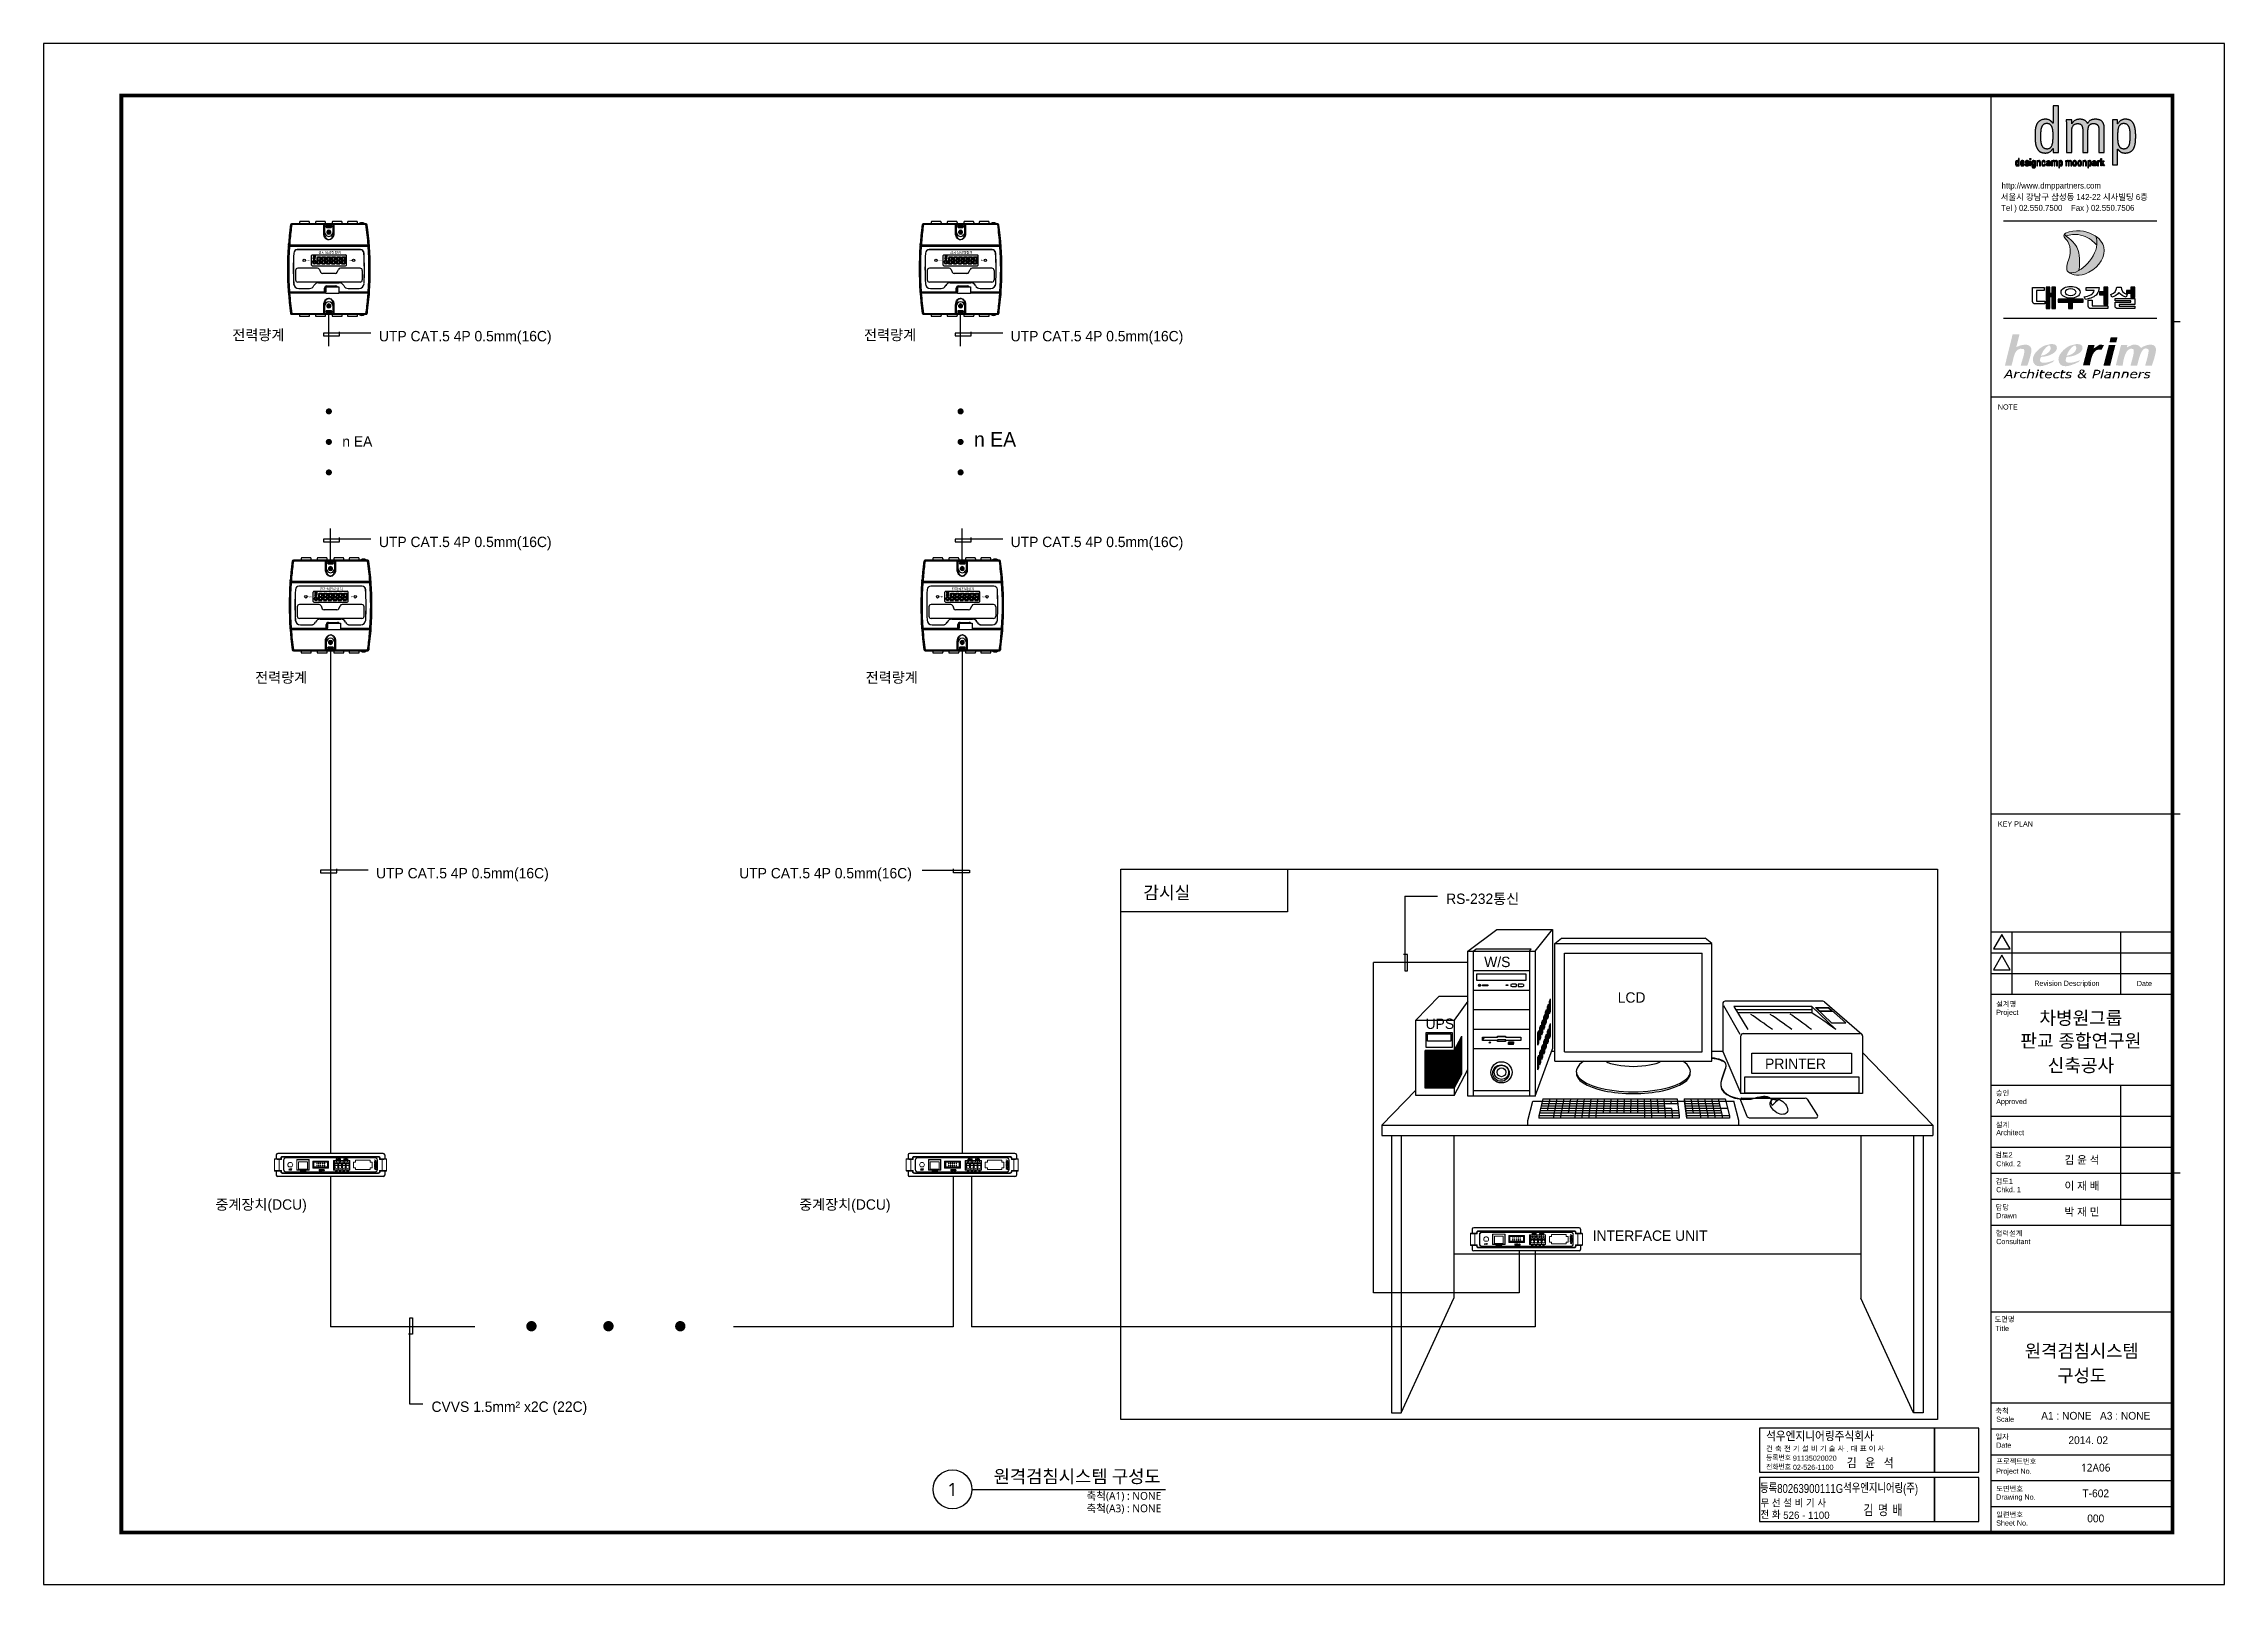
# Model space of a CAD drawing. Header units: millimetres. Extents: x 0 to 210250, y 0 to 148500.
import ezdxf
from ezdxf.enums import TextEntityAlignment as Align

# ---------------------------------------------------------------- set-up
doc = ezdxf.new("R2010")
doc.units = ezdxf.units.MM
doc.header["$LTSCALE"] = 250
doc.header["$MEASUREMENT"] = 0
doc.layers.get('0').update_dxf_attribs({"lineweight": 25})
for name, color, linetype in [('001dmp-FORM', 7, 'Continuous'), ('003dmp-TIT', 2, 'Continuous'), ('1', 1, 'Continuous'), ('2', 2, 'Continuous'), ('form', 7, 'Continuous'), ('MDTEXT', 132, 'Continuous'), ('원격검침', 3, 'Continuous')]:
    doc.layers.add(name, color=color, linetype=linetype)
doc.styles.add('GHM1', font='GEM1', dxfattribs={"bigfont": 'GHM1'})
doc.styles.add('gul', font='NGULIM_0.TTF')
doc.styles.add('sukwoo', font='malgun.ttf')
doc.styles.add('돋움', font='Dotum.ttf')
doc.styles.add('울릉도M', font='')
doc.styles.get('울릉도M').set_extended_font_data('HY울릉도L')

# ---------------------------------------------------------------- blocks, each defined once
blk = doc.blocks.new('FORM_ELEC_SUKWOO$0$')
at = {"layer": '001dmp-FORM'}
h = blk.add_hatch(color=30, dxfattribs=at)
h.paths.add_polyline_path([(149414, 109608), (149023, 109608), (149023, 108330), (149010, 108330), (149009, 108330), (149000, 108343), (148990, 108356), (148981, 108369), (148971, 108381), (148960, 108394), (148950, 108406), (148939, 108418), (148928, 108430), (148917, 108441), (148906, 108453), (148894, 108464), (148882, 108474), (148870, 108485), (148858, 108495), (148845, 108505), (148832, 108514), (148818, 108524), (148805, 108533), (148791, 108541), (148776, 108549), (148761, 108557), (148746, 108565), (148731, 108572), (148715, 108579), (148664, 108596), (148646, 108601), (148628, 108605), (148609, 108609), (148590, 108613), (148570, 108616), (148550, 108618), (148529, 108620), (148507, 108621), (148485, 108621), (148463, 108621), (148439, 108621), (148416, 108620), (148392, 108618), (148367, 108616), (148341, 108613), (148315, 108610), (148288, 108605), (148260, 108599), (148230, 108592), (148198, 108583), (148164, 108572), (148127, 108558), (148084, 108537), (148029, 108505), (148008, 108490), (147989, 108476), (147971, 108461), (147959, 108451), (147943, 108435), (147931, 108423), (147913, 108404), (147900, 108388), (147891, 108377), (147880, 108363), (147875, 108356), (147868, 108345), (147865, 108342), (147864, 108339), (147851, 108321), (147843, 108308), (147836, 108296), (147831, 108286), (147829, 108282), (147828, 108281), (147826, 108277), (147816, 108258), (147811, 108248), (147806, 108236), (147798, 108219), (147793, 108208), (147789, 108199), (147788, 108196), (147782, 108181), (147779, 108172), (147777, 108168), (147774, 108158), (147770, 108149), (147768, 108142), (147765, 108133), (147764, 108129), (147763, 108125), (147761, 108121), (147759, 108114), (147753, 108093), (147744, 108061), (147737, 108031), (147730, 108002), (147725, 107974), (147720, 107946), (147715, 107919), (147711, 107892), (147707, 107866), (147704, 107840), (147701, 107815), (147699, 107789), (147697, 107764), (147695, 107740), (147693, 107715), (147691, 107691), (147690, 107667), (147689, 107643), (147688, 107620), (147687, 107596), (147686, 107573), (147685, 107549), (147685, 107526), (147684, 107503), (147684, 107480), (147684, 107457), (147684, 107434), (147683, 107411), (147683, 107389), (147683, 107366), (147683, 107343), (147683, 107320), (147683, 107298), (147684, 107275), (147684, 107253), (147684, 107231), (147685, 107209), (147686, 107187), (147687, 107165), (147688, 107144), (147689, 107122), (147690, 107101), (147691, 107079), (147693, 107058), (147695, 107037), (147696, 107016), (147698, 106996), (147701, 106975), (147703, 106955), (147705, 106935), (147708, 106915), (147711, 106895), (147713, 106875), (147717, 106855), (147720, 106836), (147723, 106817), (147727, 106797), (147731, 106779), (147734, 106760), (147739, 106741), (147743, 106723), (147747, 106705), (147752, 106687), (147757, 106669), (147762, 106651), (147767, 106634), (147773, 106617), (147778, 106600), (147784, 106583), (147790, 106566), (147797, 106550), (147803, 106534), (147810, 106518), (147817, 106502), (147824, 106487), (147832, 106472), (147839, 106457), (147847, 106442), (147856, 106428), (147864, 106414), (147873, 106400), (147882, 106386), (147891, 106373), (147901, 106359), (147911, 106347), (147921, 106334), (147931, 106322), (147942, 106310), (147953, 106298), (147964, 106287), (147976, 106276), (147988, 106265), (148000, 106255), (148013, 106245), (148026, 106235), (148039, 106226), (148053, 106217), (148067, 106208), (148081, 106200), (148096, 106192), (148111, 106185), (148127, 106178), (148143, 106171), (148159, 106164), (148176, 106158), (148193, 106153), (148210, 106148), (148228, 106143), (148247, 106139), (148265, 106135), (148284, 106131), (148304, 106128), (148324, 106126), (148344, 106123), (148365, 106121), (148386, 106120), (148408, 106119), (148430, 106118), (148452, 106118), (148475, 106118), (148498, 106119), (148523, 106120), (148548, 106123), (148574, 106126), (148601, 106131), (148630, 106137), (148662, 106146), (148697, 106158), (148737, 106176), (148789, 106205), (148842, 106243), (148900, 106298), (148941, 106346), (148975, 106391), (149014, 106452), (149023, 106452), (149023, 106166), (149414, 106166)])
h.paths.add_polyline_path([(149019, 107659), (149020, 107637), (149021, 107616), (149022, 107594), (149022, 107572), (149023, 107549), (149023, 107527), (149023, 107505), (149023, 107482), (149023, 107459), (149023, 107437), (149023, 107414), (149023, 107391), (149023, 107369), (149023, 107346), (149023, 107323), (149023, 107300), (149022, 107277), (149022, 107254), (149021, 107231), (149021, 107208), (149020, 107184), (149019, 107161), (149018, 107137), (149017, 107113), (149016, 107089), (149014, 107065), (149012, 107040), (149010, 107016), (149008, 106990), (149005, 106965), (149002, 106939), (148998, 106913), (148994, 106886), (148989, 106858), (148983, 106830), (148976, 106801), (148968, 106770), (148959, 106738), (148947, 106703), (148930, 106664), (148906, 106616), (148895, 106599), (148884, 106583), (148865, 106558), (148848, 106540), (148838, 106530), (148822, 106516), (148805, 106502), (148783, 106488), (148768, 106479), (148727, 106461), (148694, 106450), (148665, 106444), (148639, 106440), (148614, 106438), (148590, 106437), (148568, 106438), (148546, 106438), (148525, 106440), (148505, 106442), (148485, 106445), (148466, 106449), (148448, 106453), (148430, 106458), (148413, 106464), (148396, 106470), (148380, 106477), (148365, 106484), (148350, 106492), (148336, 106500), (148322, 106509), (148309, 106519), (148296, 106528), (148284, 106539), (148272, 106550), (148261, 106561), (148250, 106573), (148240, 106585), (148230, 106598), (148221, 106611), (148212, 106625), (148203, 106639), (148195, 106654), (148187, 106668), (148180, 106684), (148173, 106699), (148166, 106715), (148160, 106732), (148154, 106748), (148148, 106765), (148143, 106783), (148138, 106801), (148133, 106819), (148129, 106837), (148125, 106856), (148121, 106875), (148118, 106894), (148115, 106913), (148112, 106933), (148109, 106953), (148107, 106973), (148104, 106994), (148103, 107015), (148101, 107036), (148099, 107057), (148098, 107078), (148097, 107100), (148096, 107121), (148095, 107143), (148095, 107165), (148094, 107188), (148094, 107210), (148094, 107232), (148094, 107255), (148093, 107277), (148093, 107300), (148093, 107323), (148093, 107345), (148094, 107368), (148094, 107391), (148094, 107414), (148094, 107437), (148094, 107460), (148095, 107483), (148095, 107506), (148096, 107529), (148097, 107553), (148098, 107576), (148099, 107600), (148100, 107624), (148101, 107648), (148103, 107672), (148104, 107696), (148106, 107721), (148109, 107746), (148111, 107771), (148114, 107797), (148118, 107823), (148121, 107849), (148126, 107877), (148131, 107904), (148137, 107933), (148145, 107963), (148153, 107995), (148165, 108029), (148179, 108066), (148201, 108110), (148205, 108117), (148214, 108132), (148231, 108157), (148257, 108188), (148277, 108208), (148303, 108228), (148328, 108245), (148346, 108255), (148386, 108273), (148420, 108284), (148449, 108291), (148477, 108295), (148503, 108298), (148527, 108300), (148551, 108301), (148574, 108302), (148596, 108301), (148617, 108300), (148637, 108297), (148657, 108294), (148676, 108290), (148694, 108285), (148711, 108280), (148727, 108274), (148743, 108267), (148759, 108260), (148773, 108252), (148787, 108243), (148801, 108234), (148814, 108224), (148826, 108214), (148838, 108204), (148850, 108192), (148861, 108181), (148871, 108168), (148881, 108156), (148891, 108143), (148900, 108129), (148908, 108115), (148917, 108101), (148925, 108086), (148932, 108071), (148939, 108055), (148946, 108039), (148952, 108023), (148959, 108007), (148964, 107990), (148970, 107972), (148975, 107955), (148980, 107937), (148984, 107919), (148988, 107900), (148992, 107882), (148996, 107863), (148999, 107843), (149002, 107824), (149005, 107804), (149008, 107784), (149010, 107764), (149012, 107743), (149014, 107722), (149016, 107701), (149018, 107680)], flags=16)
for points in [[(152423, 106166), (152814, 106166), (152814, 108009), (152814, 108032), (152813, 108053), (152811, 108075), (152810, 108096), (152807, 108116), (152805, 108136), (152802, 108156), (152798, 108175), (152795, 108194), (152790, 108212), (152786, 108230), (152781, 108248), (152775, 108265), (152769, 108282), (152763, 108298), (152756, 108314), (152749, 108329), (152741, 108344), (152733, 108359), (152725, 108373), (152716, 108387), (152707, 108401), (152697, 108414), (152687, 108426), (152677, 108439), (152666, 108451), (152655, 108462), (152643, 108473), (152631, 108484), (152619, 108494), (152606, 108504), (152593, 108513), (152579, 108522), (152565, 108531), (152551, 108539), (152536, 108547), (152520, 108554), (152505, 108561), (152489, 108568), (152472, 108574), (152456, 108580), (152438, 108586), (152421, 108591), (152403, 108595), (152384, 108599), (152366, 108603), (152346, 108607), (152327, 108610), (152307, 108613), (152287, 108615), (152266, 108617), (152245, 108618), (152223, 108620), (152201, 108621), (152179, 108621), (152157, 108621), (152134, 108621), (152111, 108620), (152087, 108619), (152062, 108618), (152037, 108615), (152011, 108612), (151984, 108608), (151956, 108602), (151926, 108594), (151894, 108585), (151858, 108571), (151816, 108552), (151786, 108535), (151760, 108519), (151758, 108517), (151731, 108497), (151702, 108472), (151673, 108442), (151651, 108415), (151640, 108401), (151633, 108392), (151618, 108371), (151607, 108352), (151599, 108340), (151596, 108334), (151594, 108331), (151584, 108311), (151581, 108317), (151574, 108333), (151566, 108348), (151558, 108363), (151550, 108377), (151541, 108390), (151531, 108403), (151521, 108416), (151511, 108428), (151500, 108440), (151489, 108452), (151477, 108463), (151465, 108474), (151453, 108484), (151440, 108494), (151427, 108503), (151414, 108513), (151400, 108521), (151386, 108530), (151371, 108538), (151356, 108546), (151341, 108553), (151325, 108560), (151309, 108567), (151293, 108573), (151276, 108579), (151259, 108585), (151242, 108590), (151224, 108595), (151206, 108600), (151188, 108604), (151169, 108608), (151149, 108611), (151130, 108614), (151109, 108616), (151089, 108618), (151068, 108620), (151046, 108621), (151024, 108621), (151001, 108621), (150978, 108620), (150954, 108619), (150929, 108618), (150904, 108615), (150879, 108612), (150852, 108608), (150824, 108603), (150795, 108596), (150763, 108587), (150729, 108576), (150690, 108560), (150643, 108535), (150598, 108505), (150567, 108480), (150545, 108459), (150515, 108427), (150495, 108402), (150480, 108381), (150464, 108356), (150436, 108305), (150411, 108253), (150411, 108573), (149996, 108573), (150012, 108362), (150020, 108163), (150020, 108048), (150020, 107935), (150020, 107912), (150020, 107799), (150020, 107776), (150020, 107753), (150020, 107731), (150020, 107708), (150020, 107685), (150020, 107663), (150020, 107549), (150020, 107527), (150020, 107504), (150020, 107481), (150020, 107459), (150020, 107436), (150020, 107413), (150020, 106166), (150411, 106166), (150411, 107899), (150487, 108148), (150648, 108266), (150848, 108313), (151061, 108266), (151176, 108131), (151219, 107960), (151221, 107842), (151221, 106166), (151612, 106166), (151612, 107737), (151612, 107759), (151612, 107894), (151673, 108154), (151853, 108295), (152131, 108309), (152314, 108227), (152402, 108066), (152423, 107904)], [(148505, 94584), (148779, 94584), (148779, 95469), (148927, 95469), (148927, 94584), (149201, 94584), (149201, 96172), (148927, 96172), (148927, 95697), (148779, 95697), (148779, 96172), (148505, 96172)], [(152797, 94878), (153087, 94878), (153087, 96171), (152797, 96171), (152797, 95833), (152471, 95833), (152471, 95602), (152797, 95602)], [(154795, 95414), (155084, 95414), (155084, 96174), (154795, 96174), (154795, 95926), (154468, 95926), (154468, 95728), (154795, 95728)], [(149394, 95067), (150179, 95067), (150179, 94584), (150465, 94584), (150465, 95067), (151246, 95067), (151246, 95274), (149394, 95274)]]:
    blk.add_hatch(color=253, dxfattribs=at).paths.add_polyline_path(points)
h = blk.add_hatch(color=253, dxfattribs=at)
h.paths.add_polyline_path([(153419, 105255), (153810, 105255), (153810, 106419), (153819, 106409), (153825, 106409), (153832, 106398), (153842, 106385), (153851, 106372), (153861, 106360), (153871, 106347), (153882, 106335), (153893, 106323), (153903, 106311), (153914, 106300), (153926, 106288), (153937, 106277), (153949, 106266), (153961, 106256), (153974, 106246), (153987, 106236), (154000, 106226), (154013, 106217), (154027, 106208), (154041, 106199), (154055, 106191), (154070, 106183), (154085, 106175), (154100, 106168), (154116, 106161), (154133, 106155), (154149, 106149), (154167, 106144), (154184, 106139), (154203, 106134), (154221, 106130), (154240, 106127), (154260, 106124), (154280, 106122), (154301, 106120), (154323, 106119), (154345, 106118), (154367, 106118), (154391, 106118), (154414, 106119), (154438, 106121), (154463, 106123), (154488, 106125), (154514, 106129), (154541, 106133), (154570, 106139), (154599, 106146), (154630, 106154), (154664, 106165), (154700, 106179), (154742, 106198), (154769, 106212), (154783, 106220), (154795, 106228), (154820, 106245), (154839, 106259), (154856, 106272), (154870, 106284), (154882, 106295), (154892, 106306), (154909, 106322), (154921, 106335), (154937, 106355), (154953, 106375), (154967, 106394), (154977, 106410), (154985, 106423), (154994, 106438), (155002, 106452), (155009, 106465), (155017, 106480), (155023, 106493), (155031, 106510), (155048, 106549), (155061, 106585), (155073, 106619), (155082, 106651), (155091, 106682), (155098, 106712), (155104, 106741), (155110, 106770), (155115, 106797), (155119, 106824), (155123, 106851), (155127, 106877), (155130, 106903), (155133, 106928), (155135, 106954), (155137, 106978), (155139, 107003), (155141, 107027), (155142, 107052), (155144, 107076), (155145, 107099), (155146, 107123), (155147, 107147), (155148, 107170), (155148, 107193), (155149, 107217), (155149, 107240), (155150, 107263), (155150, 107286), (155150, 107308), (155150, 107331), (155150, 107354), (155150, 107377), (155150, 107399), (155150, 107422), (155150, 107445), (155150, 107467), (155150, 107489), (155149, 107511), (155148, 107533), (155148, 107555), (155147, 107577), (155146, 107599), (155145, 107620), (155143, 107642), (155142, 107663), (155140, 107684), (155139, 107705), (155137, 107726), (155135, 107746), (155133, 107767), (155130, 107787), (155128, 107808), (155125, 107828), (155122, 107847), (155120, 107867), (155116, 107887), (155110, 107925), (155106, 107944), (155102, 107963), (155098, 107982), (155094, 108001), (155090, 108019), (155085, 108037), (155081, 108055), (155076, 108073), (155071, 108090), (155065, 108108), (155060, 108125), (155054, 108142), (155048, 108159), (155042, 108175), (155036, 108191), (155029, 108208), (155022, 108223), (155015, 108239), (155008, 108254), (155001, 108270), (154993, 108284), (154985, 108299), (154977, 108314), (154968, 108328), (154959, 108342), (154950, 108355), (154941, 108369), (154931, 108382), (154922, 108394), (154911, 108407), (154901, 108419), (154890, 108431), (154879, 108443), (154868, 108454), (154856, 108465), (154844, 108475), (154832, 108486), (154819, 108496), (154806, 108505), (154792, 108515), (154779, 108524), (154765, 108532), (154750, 108540), (154735, 108548), (154720, 108556), (154705, 108563), (154689, 108569), (154672, 108576), (154655, 108582), (154638, 108587), (154621, 108592), (154603, 108597), (154584, 108601), (154565, 108605), (154546, 108608), (154527, 108611), (154506, 108614), (154486, 108616), (154465, 108618), (154444, 108619), (154422, 108620), (154400, 108621), (154378, 108621), (154355, 108621), (154331, 108620), (154307, 108619), (154282, 108616), (154256, 108612), (154228, 108607), (154198, 108600), (154166, 108591), (154131, 108578), (154089, 108559), (154056, 108541), (154041, 108531), (154034, 108527), (154003, 108504), (153980, 108486), (153966, 108473), (153948, 108455), (153924, 108431), (153909, 108413), (153895, 108397), (153867, 108360), (153845, 108327), (153810, 108273), (153810, 108573), (153419, 108573)])
h.paths.add_polyline_path([(154736, 107674), (154740, 107510), (154740, 107261), (154730, 107012), (154693, 106750), (154590, 106537), (154417, 106447), (154187, 106430), (154006, 106507), (153896, 106660), (153839, 106843), (153815, 107032), (153812, 107149), (153811, 107190), (153811, 107206), (153811, 107215), (153810, 107238), (153810, 107294), (153808, 107556), (153822, 107793), (153868, 108015), (153974, 108212), (154147, 108302), (154379, 108301), (154559, 108208), (154663, 108051), (154716, 107866)], flags=16)
h = blk.add_hatch(color=253, dxfattribs=at)
h.paths.add_polyline_path([(146512, 105713), (146449, 105713), (146449, 105509), (146447, 105509), (146443, 105514), (146433, 105526), (146421, 105537), (146407, 105546), (146391, 105552), (146371, 105555), (146348, 105555), (146321, 105551), (146305, 105545), (146287, 105534), (146275, 105523), (146265, 105511), (146259, 105502), (146254, 105492), (146251, 105484), (146249, 105478), (146246, 105467), (146244, 105458), (146242, 105448), (146240, 105436), (146238, 105422), (146237, 105411), (146237, 105398), (146236, 105375), (146236, 105352), (146236, 105329), (146237, 105308), (146239, 105287), (146242, 105268), (146246, 105249), (146252, 105232), (146258, 105216), (146266, 105201), (146276, 105188), (146288, 105177), (146302, 105168), (146318, 105162), (146337, 105158), (146358, 105157), (146373, 105157), (146383, 105159), (146396, 105163), (146407, 105168), (146415, 105173), (146423, 105180), (146432, 105188), (146438, 105195), (146443, 105202), (146448, 105210), (146449, 105210), (146449, 105164), (146512, 105164)])
h.paths.add_polyline_path([(146446, 105426), (146447, 105420), (146448, 105412), (146448, 105406), (146449, 105401), (146449, 105391), (146449, 105384), (146449, 105378), (146449, 105371), (146449, 105361), (146449, 105355), (146449, 105348), (146449, 105338), (146449, 105333), (146449, 105326), (146448, 105315), (146448, 105308), (146447, 105299), (146446, 105290), (146446, 105286), (146445, 105280), (146443, 105273), (146442, 105268), (146441, 105262), (146440, 105258), (146438, 105254), (146437, 105249), (146433, 105241), (146429, 105234), (146423, 105226), (146419, 105222), (146413, 105217), (146409, 105215), (146403, 105212), (146398, 105210), (146392, 105209), (146387, 105208), (146380, 105208), (146373, 105208), (146365, 105209), (146356, 105211), (146347, 105214), (146340, 105218), (146333, 105223), (146327, 105228), (146322, 105234), (146318, 105241), (146314, 105249), (146311, 105257), (146308, 105266), (146304, 105284), (146302, 105305), (146301, 105327), (146301, 105349), (146301, 105361), (146301, 105372), (146301, 105379), (146302, 105387), (146302, 105396), (146302, 105400), (146303, 105410), (146304, 105420), (146304, 105424), (146305, 105431), (146306, 105436), (146308, 105447), (146309, 105450), (146311, 105457), (146314, 105465), (146317, 105473), (146321, 105479), (146326, 105486), (146331, 105490), (146337, 105495), (146345, 105499), (146351, 105501), (146359, 105503), (146365, 105504), (146370, 105505), (146381, 105505), (146388, 105504), (146394, 105503), (146401, 105501), (146406, 105499), (146409, 105497), (146415, 105493), (146419, 105490), (146425, 105484), (146428, 105480), (146430, 105477), (146432, 105474), (146435, 105468), (146437, 105463), (146439, 105459), (146441, 105451), (146443, 105445), (146444, 105440), (146445, 105432)], flags=16)
h.paths.add_polyline_path([(146888, 105346), (146888, 105369), (146887, 105391), (146886, 105413), (146884, 105434), (146881, 105453), (146877, 105472), (146871, 105489), (146864, 105504), (146855, 105517), (146843, 105529), (146830, 105538), (146815, 105546), (146797, 105551), (146778, 105554), (146757, 105556), (146734, 105555), (146719, 105554), (146708, 105552), (146693, 105548), (146679, 105543), (146673, 105540), (146663, 105534), (146654, 105527), (146648, 105522), (146640, 105513), (146631, 105500), (146628, 105494), (146623, 105485), (146619, 105475), (146617, 105466), (146614, 105458), (146609, 105431), (146608, 105419), (146607, 105410), (146607, 105405), (146606, 105393), (146605, 105382), (146605, 105372), (146605, 105364), (146605, 105358), (146605, 105346), (146605, 105336), (146606, 105324), (146606, 105315), (146607, 105305), (146607, 105299), (146608, 105293), (146609, 105286), (146610, 105278), (146611, 105274), (146612, 105266), (146613, 105261), (146615, 105255), (146617, 105248), (146619, 105242), (146620, 105237), (146622, 105232), (146625, 105225), (146626, 105221), (146629, 105216), (146632, 105211), (146635, 105207), (146638, 105202), (146641, 105197), (146644, 105194), (146648, 105190), (146652, 105186), (146656, 105182), (146660, 105179), (146665, 105176), (146669, 105173), (146674, 105171), (146680, 105168), (146685, 105166), (146691, 105164), (146699, 105162), (146703, 105161), (146710, 105160), (146717, 105159), (146722, 105158), (146728, 105158), (146738, 105157), (146743, 105157), (146754, 105157), (146761, 105157), (146767, 105157), (146774, 105158), (146783, 105159), (146793, 105161), (146802, 105163), (146810, 105166), (146820, 105170), (146828, 105173), (146836, 105178), (146842, 105182), (146847, 105187), (146852, 105191), (146858, 105198), (146863, 105203), (146868, 105212), (146870, 105216), (146876, 105228), (146879, 105237), (146881, 105246), (146882, 105250), (146883, 105256), (146884, 105264), (146884, 105270), (146884, 105278), (146885, 105281), (146816, 105281), (146816, 105275), (146813, 105260), (146810, 105252), (146806, 105242), (146799, 105232), (146788, 105220), (146777, 105213), (146769, 105211), (146761, 105209), (146749, 105208), (146740, 105208), (146731, 105209), (146728, 105210), (146723, 105211), (146716, 105213), (146711, 105215), (146707, 105218), (146701, 105222), (146698, 105225), (146696, 105227), (146692, 105232), (146688, 105238), (146687, 105241), (146684, 105247), (146682, 105254), (146680, 105259), (146678, 105265), (146677, 105272), (146676, 105276), (146675, 105283), (146674, 105291), (146673, 105302), (146673, 105309), (146672, 105316), (146672, 105324), (146672, 105330), (146672, 105336), (146888, 105336)])
h.paths.add_polyline_path([(146672, 105383), (146672, 105403), (146675, 105428), (146680, 105456), (146685, 105470), (146691, 105482), (146699, 105492), (146708, 105499), (146717, 105504), (146727, 105507), (146732, 105508), (146755, 105508), (146774, 105505), (146790, 105498), (146801, 105487), (146809, 105472), (146815, 105455), (146818, 105436), (146821, 105415), (146821, 105394), (146822, 105383)], flags=16)
h.paths.add_polyline_path([(147030, 105252), (147029, 105258), (147028, 105261), (147028, 105264), (147028, 105271), (147027, 105277), (147027, 105281), (146957, 105281), (146957, 105272), (146958, 105256), (146959, 105246), (146962, 105234), (146965, 105225), (146969, 105216), (146973, 105208), (146976, 105203), (146980, 105198), (146986, 105191), (146991, 105186), (146998, 105180), (147005, 105176), (147009, 105173), (147017, 105170), (147024, 105167), (147025, 105167), (147031, 105164), (147037, 105163), (147043, 105161), (147051, 105160), (147058, 105159), (147062, 105158), (147068, 105158), (147076, 105157), (147083, 105157), (147092, 105157), (147101, 105157), (147107, 105157), (147116, 105158), (147124, 105159), (147133, 105161), (147141, 105163), (147148, 105165), (147155, 105167), (147161, 105170), (147168, 105173), (147172, 105176), (147177, 105179), (147182, 105182), (147188, 105187), (147192, 105191), (147195, 105194), (147199, 105198), (147202, 105201), (147204, 105205), (147207, 105210), (147209, 105214), (147210, 105216), (147212, 105219), (147213, 105222), (147214, 105225), (147215, 105228), (147216, 105230), (147217, 105232), (147218, 105234), (147218, 105237), (147219, 105239), (147220, 105243), (147220, 105245), (147220, 105248), (147221, 105249), (147222, 105257), (147222, 105264), (147223, 105269), (147223, 105273), (147223, 105278), (147222, 105282), (147222, 105286), (147221, 105289), (147221, 105294), (147220, 105298), (147218, 105304), (147216, 105308), (147215, 105311), (147213, 105316), (147211, 105320), (147209, 105323), (147207, 105326), (147204, 105330), (147200, 105334), (147197, 105338), (147193, 105342), (147188, 105346), (147185, 105349), (147181, 105352), (147176, 105356), (147172, 105359), (147168, 105362), (147163, 105365), (147158, 105368), (147154, 105370), (147149, 105373), (147144, 105376), (147138, 105378), (147133, 105381), (147128, 105383), (147124, 105385), (147117, 105389), (147113, 105390), (147108, 105393), (147102, 105395), (147097, 105397), (147091, 105400), (147085, 105403), (147082, 105405), (147077, 105407), (147071, 105410), (147067, 105413), (147063, 105415), (147058, 105418), (147053, 105421), (147050, 105424), (147044, 105429), (147041, 105432), (147039, 105435), (147036, 105439), (147034, 105442), (147033, 105446), (147032, 105448), (147031, 105453), (147031, 105457), (147031, 105461), (147031, 105463), (147032, 105468), (147035, 105477), (147039, 105485), (147046, 105494), (147054, 105500), (147061, 105503), (147070, 105506), (147078, 105508), (147088, 105509), (147094, 105508), (147102, 105508), (147112, 105506), (147119, 105504), (147128, 105499), (147132, 105496), (147137, 105491), (147142, 105485), (147146, 105477), (147148, 105469), (147149, 105462), (147150, 105457), (147150, 105452), (147150, 105447), (147219, 105447), (147220, 105452), (147220, 105457), (147220, 105464), (147219, 105473), (147218, 105479), (147216, 105487), (147214, 105492), (147213, 105496), (147210, 105502), (147207, 105507), (147204, 105511), (147200, 105517), (147197, 105520), (147195, 105523), (147190, 105527), (147185, 105531), (147181, 105533), (147176, 105537), (147171, 105539), (147166, 105542), (147160, 105545), (147156, 105546), (147150, 105548), (147143, 105550), (147138, 105551), (147130, 105553), (147122, 105554), (147118, 105555), (147114, 105555), (147105, 105555), (147097, 105556), (147090, 105555), (147078, 105555), (147072, 105554), (147063, 105553), (147052, 105551), (147045, 105549), (147031, 105544), (147022, 105541), (147013, 105536), (147001, 105527), (146994, 105521), (146987, 105513), (146979, 105501), (146975, 105494), (146973, 105488), (146969, 105478), (146968, 105472), (146966, 105459), (146966, 105448), (146967, 105437), (146969, 105427), (146972, 105417), (146975, 105411), (146980, 105402), (146983, 105397), (146989, 105391), (146994, 105385), (147000, 105379), (147006, 105374), (147019, 105365), (147026, 105360), (147033, 105356), (147041, 105352), (147048, 105348), (147056, 105344), (147063, 105340), (147071, 105337), (147078, 105333), (147087, 105329), (147094, 105326), (147101, 105322), (147109, 105318), (147116, 105314), (147123, 105310), (147130, 105306), (147137, 105301), (147143, 105296), (147148, 105291), (147151, 105286), (147154, 105281), (147156, 105275), (147157, 105270), (147157, 105264), (147157, 105260), (147156, 105255), (147156, 105252), (147154, 105246), (147152, 105240), (147148, 105232), (147145, 105229), (147140, 105224), (147133, 105219), (147130, 105217), (147125, 105214), (147120, 105212), (147114, 105211), (147106, 105209), (147097, 105208), (147089, 105208), (147083, 105208), (147074, 105209), (147069, 105210), (147064, 105212), (147057, 105215), (147053, 105217), (147049, 105220), (147045, 105223), (147041, 105228), (147038, 105232), (147035, 105238), (147033, 105242), (147032, 105246)])
h.paths.add_polyline_path([(147359, 105548), (147296, 105548), (147296, 105164), (147359, 105164)])
h.paths.add_polyline_path([(147362, 105713), (147292, 105713), (147292, 105646), (147362, 105646)])
h.paths.add_polyline_path([(147716, 105548), (147654, 105548), (147654, 105501), (147652, 105501), (147650, 105506), (147647, 105511), (147645, 105515), (147642, 105518), (147639, 105522), (147635, 105527), (147631, 105531), (147627, 105535), (147623, 105538), (147619, 105540), (147613, 105544), (147609, 105546), (147603, 105549), (147596, 105551), (147592, 105552), (147585, 105554), (147578, 105555), (147572, 105555), (147564, 105556), (147555, 105555), (147549, 105555), (147536, 105553), (147525, 105549), (147518, 105546), (147510, 105542), (147501, 105536), (147495, 105532), (147486, 105523), (147480, 105516), (147474, 105507), (147470, 105500), (147467, 105496), (147458, 105475), (147455, 105466), (147453, 105459), (147450, 105447), (147448, 105437), (147447, 105430), (147445, 105415), (147444, 105405), (147443, 105392), (147443, 105381), (147443, 105367), (147443, 105358), (147443, 105347), (147443, 105336), (147444, 105325), (147445, 105315), (147446, 105304), (147447, 105294), (147448, 105283), (147450, 105275), (147452, 105263), (147454, 105256), (147457, 105247), (147460, 105238), (147466, 105223), (147470, 105216), (147475, 105208), (147479, 105203), (147485, 105196), (147490, 105191), (147497, 105185), (147504, 105180), (147511, 105176), (147520, 105172), (147527, 105170), (147536, 105168), (147543, 105166), (147546, 105166), (147553, 105165), (147560, 105165), (147566, 105164), (147572, 105165), (147580, 105165), (147588, 105167), (147598, 105169), (147604, 105171), (147610, 105174), (147617, 105177), (147623, 105181), (147628, 105185), (147633, 105189), (147639, 105194), (147645, 105202), (147649, 105207), (147652, 105212), (147654, 105212), (147654, 105183), (147654, 105161), (147654, 105138), (147653, 105124), (147653, 105118), (147651, 105109), (147647, 105100), (147643, 105093), (147639, 105087), (147633, 105081), (147626, 105076), (147618, 105072), (147612, 105070), (147607, 105069), (147599, 105067), (147590, 105066), (147582, 105067), (147576, 105067), (147568, 105069), (147563, 105070), (147559, 105072), (147552, 105076), (147548, 105078), (147545, 105081), (147541, 105085), (147538, 105090), (147536, 105093), (147533, 105099), (147531, 105106), (147530, 105111), (147529, 105116), (147529, 105122), (147459, 105122), (147458, 105111), (147459, 105102), (147461, 105092), (147463, 105083), (147466, 105075), (147470, 105068), (147475, 105060), (147480, 105055), (147485, 105049), (147491, 105044), (147499, 105038), (147505, 105035), (147514, 105031), (147521, 105028), (147530, 105025), (147539, 105023), (147550, 105021), (147558, 105020), (147570, 105019), (147580, 105019), (147594, 105020), (147604, 105020), (147617, 105022), (147630, 105023), (147648, 105028), (147661, 105032), (147673, 105038), (147685, 105046), (147694, 105055), (147701, 105065), (147706, 105074), (147709, 105080), (147712, 105091), (147715, 105103), (147715, 105109), (147716, 105121), (147716, 105132), (147716, 105155)])
h.paths.add_polyline_path([(147652, 105431), (147653, 105423), (147654, 105410), (147655, 105401), (147655, 105389), (147655, 105367), (147655, 105344), (147655, 105332), (147655, 105320), (147655, 105314), (147654, 105308), (147653, 105296), (147652, 105287), (147650, 105276), (147647, 105267), (147647, 105265), (147642, 105254), (147636, 105242), (147630, 105235), (147620, 105227), (147608, 105220), (147597, 105217), (147583, 105216), (147574, 105217), (147564, 105218), (147555, 105221), (147548, 105224), (147541, 105229), (147536, 105234), (147531, 105242), (147527, 105247), (147523, 105256), (147519, 105267), (147516, 105277), (147514, 105286), (147513, 105294), (147511, 105310), (147509, 105325), (147509, 105336), (147508, 105349), (147508, 105358), (147508, 105372), (147509, 105396), (147509, 105408), (147511, 105422), (147512, 105431), (147514, 105440), (147516, 105447), (147519, 105457), (147520, 105461), (147524, 105470), (147530, 105479), (147537, 105487), (147546, 105494), (147554, 105499), (147565, 105502), (147577, 105504), (147589, 105504), (147597, 105502), (147608, 105500), (147614, 105497), (147622, 105492), (147627, 105488), (147634, 105481), (147638, 105475), (147642, 105466), (147646, 105458), (147648, 105450), (147650, 105442)], flags=16)
h.paths.add_polyline_path([(147905, 105486), (147918, 105496), (147933, 105502), (147947, 105504), (147966, 105504), (147980, 105502), (147991, 105498), (147999, 105494), (148005, 105489), (148010, 105483), (148014, 105476), (148018, 105468), (148020, 105460), (148023, 105449), (148023, 105440), (148024, 105418), (148024, 105395), (148024, 105164), (148086, 105164), (148086, 105411), (148086, 105425), (148086, 105443), (148085, 105462), (148084, 105469), (148081, 105483), (148078, 105495), (148075, 105503), (148072, 105511), (148068, 105517), (148063, 105525), (148058, 105531), (148052, 105536), (148045, 105541), (148039, 105544), (148030, 105548), (148022, 105551), (148011, 105554), (148002, 105555), (147990, 105555), (147981, 105556), (147966, 105555), (147956, 105554), (147943, 105551), (147930, 105547), (147923, 105544), (147912, 105537), (147903, 105529), (147895, 105520), (147889, 105511), (147885, 105505), (147881, 105499), (147878, 105499), (147878, 105548), (147812, 105548), (147813, 105534), (147814, 105516), (147815, 105496), (147816, 105480), (147816, 105442), (147816, 105419), (147816, 105164), (147878, 105164), (147878, 105385), (147878, 105408), (147880, 105422), (147883, 105443), (147887, 105456), (147894, 105472)])
h.paths.add_polyline_path([(148272, 105483), (148281, 105492), (148290, 105497), (148301, 105501), (148315, 105504), (148328, 105505), (148337, 105504), (148345, 105502), (148353, 105497), (148360, 105492), (148365, 105487), (148370, 105480), (148373, 105472), (148376, 105464), (148379, 105455), (148380, 105447), (148381, 105439), (148381, 105434), (148381, 105425), (148445, 105425), (148446, 105431), (148446, 105441), (148445, 105453), (148444, 105461), (148443, 105467), (148442, 105473), (148441, 105477), (148439, 105484), (148436, 105490), (148434, 105496), (148432, 105501), (148429, 105506), (148427, 105510), (148424, 105514), (148420, 105519), (148416, 105523), (148412, 105527), (148409, 105530), (148405, 105533), (148400, 105537), (148395, 105540), (148390, 105543), (148384, 105545), (148380, 105547), (148372, 105550), (148362, 105552), (148351, 105554), (148343, 105555), (148331, 105556), (148320, 105556), (148304, 105555), (148296, 105554), (148285, 105552), (148273, 105549), (148267, 105547), (148255, 105543), (148245, 105537), (148236, 105531), (148229, 105526), (148224, 105522), (148218, 105515), (148212, 105507), (148206, 105498), (148203, 105492), (148200, 105485), (148198, 105479), (148197, 105477), (148193, 105467), (148191, 105457), (148189, 105446), (148187, 105435), (148185, 105427), (148185, 105420), (148183, 105407), (148183, 105395), (148182, 105385), (148182, 105372), (148182, 105361), (148182, 105349), (148182, 105339), (148182, 105327), (148183, 105316), (148183, 105310), (148184, 105306), (148184, 105296), (148186, 105285), (148187, 105275), (148189, 105265), (148191, 105256), (148194, 105247), (148196, 105238), (148199, 105230), (148203, 105222), (148206, 105215), (148211, 105208), (148215, 105201), (148221, 105194), (148226, 105189), (148232, 105183), (148238, 105178), (148245, 105174), (148252, 105170), (148260, 105167), (148269, 105164), (148278, 105161), (148287, 105160), (148299, 105158), (148308, 105157), (148319, 105157), (148330, 105157), (148339, 105157), (148348, 105159), (148356, 105160), (148364, 105162), (148371, 105165), (148380, 105168), (148387, 105172), (148396, 105177), (148401, 105181), (148407, 105186), (148411, 105190), (148417, 105195), (148421, 105200), (148425, 105205), (148428, 105209), (148430, 105214), (148434, 105220), (148437, 105226), (148439, 105232), (148443, 105244), (148444, 105249), (148446, 105259), (148447, 105266), (148448, 105275), (148448, 105282), (148448, 105288), (148448, 105292), (148383, 105292), (148383, 105286), (148383, 105278), (148381, 105265), (148380, 105258), (148377, 105250), (148372, 105238), (148368, 105231), (148361, 105223), (148355, 105218), (148349, 105214), (148342, 105211), (148337, 105209), (148330, 105208), (148322, 105208), (148317, 105208), (148314, 105209), (148311, 105209), (148305, 105210), (148298, 105212), (148295, 105213), (148290, 105215), (148284, 105219), (148281, 105221), (148277, 105225), (148274, 105228), (148270, 105233), (148267, 105237), (148265, 105242), (148262, 105248), (148260, 105253), (148258, 105259), (148256, 105265), (148255, 105269), (148254, 105275), (148253, 105280), (148253, 105284), (148252, 105289), (148251, 105294), (148250, 105304), (148250, 105307), (148249, 105314), (148248, 105325), (148248, 105329), (148248, 105337), (148247, 105346), (148247, 105358), (148247, 105368), (148247, 105383), (148247, 105392), (148248, 105406), (148249, 105416), (148250, 105428), (148253, 105443), (148258, 105458), (148263, 105470)])
h.paths.add_polyline_path([(148803, 105426), (148803, 105449), (148802, 105459), (148801, 105469), (148800, 105478), (148797, 105488), (148794, 105496), (148790, 105504), (148786, 105511), (148781, 105518), (148776, 105524), (148770, 105529), (148764, 105534), (148757, 105539), (148749, 105543), (148742, 105546), (148733, 105549), (148724, 105551), (148715, 105553), (148704, 105554), (148701, 105555), (148691, 105555), (148683, 105556), (148671, 105556), (148660, 105555), (148647, 105554), (148634, 105552), (148624, 105550), (148611, 105545), (148600, 105541), (148593, 105536), (148585, 105531), (148577, 105524), (148571, 105516), (148565, 105508), (148563, 105503), (148557, 105489), (148552, 105470), (148550, 105456), (148549, 105440), (148616, 105440), (148616, 105449), (148617, 105460), (148618, 105468), (148621, 105475), (148624, 105482), (148628, 105488), (148633, 105493), (148637, 105497), (148645, 105502), (148656, 105506), (148668, 105508), (148681, 105508), (148691, 105507), (148701, 105505), (148709, 105502), (148716, 105498), (148722, 105493), (148728, 105487), (148732, 105480), (148735, 105472), (148737, 105464), (148740, 105453), (148741, 105443), (148741, 105432), (148741, 105426), (148741, 105402), (148723, 105402), (148711, 105402), (148700, 105402), (148688, 105402), (148674, 105401), (148664, 105400), (148659, 105399), (148650, 105398), (148643, 105397), (148637, 105396), (148632, 105395), (148623, 105392), (148614, 105389), (148604, 105386), (148600, 105384), (148593, 105380), (148583, 105374), (148578, 105370), (148571, 105365), (148565, 105359), (148559, 105352), (148554, 105344), (148550, 105336), (148547, 105329), (148544, 105319), (148543, 105314), (148541, 105305), (148540, 105299), (148540, 105292), (148540, 105285), (148540, 105276), (148540, 105268), (148541, 105255), (148541, 105251), (148542, 105245), (148544, 105235), (148545, 105231), (148546, 105226), (148549, 105217), (148552, 105210), (148556, 105201), (148559, 105195), (148565, 105188), (148570, 105182), (148576, 105177), (148582, 105172), (148590, 105168), (148597, 105165), (148606, 105162), (148616, 105159), (148625, 105158), (148633, 105157), (148640, 105157), (148647, 105157), (148655, 105157), (148664, 105158), (148672, 105159), (148677, 105160), (148685, 105163), (148694, 105167), (148699, 105169), (148707, 105174), (148713, 105179), (148719, 105185), (148723, 105190), (148729, 105198), (148733, 105205), (148738, 105213), (148741, 105220), (148742, 105220), (148742, 105164), (148811, 105164), (148810, 105173), (148808, 105182), (148807, 105191), (148806, 105202), (148805, 105212), (148804, 105223), (148804, 105232), (148803, 105245), (148803, 105256), (148803, 105268), (148803, 105290)])
h.paths.add_polyline_path([(148741, 105355), (148741, 105342), (148741, 105331), (148741, 105319), (148740, 105307), (148739, 105294), (148738, 105287), (148736, 105279), (148733, 105265), (148728, 105253), (148722, 105242), (148716, 105232), (148709, 105225), (148699, 105218), (148689, 105212), (148676, 105209), (148669, 105208), (148660, 105208), (148653, 105208), (148648, 105209), (148641, 105211), (148635, 105214), (148628, 105218), (148622, 105222), (148617, 105228), (148612, 105235), (148609, 105242), (148605, 105251), (148604, 105256), (148603, 105264), (148602, 105271), (148602, 105276), (148602, 105284), (148603, 105295), (148605, 105302), (148606, 105307), (148609, 105315), (148613, 105321), (148618, 105328), (148630, 105338), (148642, 105344), (148659, 105350), (148673, 105352), (148685, 105354), (148696, 105354), (148709, 105355), (148732, 105355)], flags=16)
h.paths.add_polyline_path([(148969, 105410), (148969, 105435), (148972, 105449), (148975, 105462), (148982, 105478), (148991, 105488), (149001, 105495), (149013, 105500), (149025, 105503), (149040, 105505), (149051, 105504), (149060, 105502), (149067, 105499), (149075, 105494), (149082, 105488), (149086, 105482), (149091, 105473), (149093, 105467), (149095, 105459), (149097, 105448), (149097, 105440), (149098, 105426), (149098, 105164), (149160, 105164), (149160, 105421), (149161, 105433), (149162, 105445), (149165, 105461), (149171, 105477), (149179, 105488), (149188, 105496), (149193, 105499), (149204, 105503), (149214, 105504), (149222, 105505), (149232, 105505), (149243, 105504), (149253, 105501), (149260, 105498), (149267, 105493), (149273, 105488), (149278, 105481), (149282, 105474), (149285, 105466), (149287, 105457), (149289, 105446), (149289, 105436), (149289, 105414), (149289, 105164), (149351, 105164), (149351, 105453), (149351, 105463), (149350, 105475), (149349, 105484), (149347, 105494), (149344, 105502), (149341, 105510), (149336, 105518), (149332, 105524), (149325, 105531), (149320, 105535), (149313, 105540), (149306, 105544), (149298, 105548), (149290, 105550), (149271, 105554), (149258, 105555), (149250, 105556), (149236, 105555), (149226, 105554), (149208, 105551), (149194, 105546), (149186, 105541), (149177, 105534), (149171, 105528), (149167, 105524), (149163, 105518), (149159, 105512), (149156, 105506), (149152, 105514), (149147, 105521), (149142, 105527), (149136, 105532), (149129, 105538), (149123, 105542), (149115, 105546), (149107, 105549), (149097, 105552), (149089, 105553), (149076, 105555), (149068, 105556), (149055, 105555), (149045, 105554), (149032, 105552), (149022, 105549), (149014, 105546), (149008, 105543), (148997, 105536), (148989, 105529), (148981, 105520), (148977, 105513), (148974, 105508), (148972, 105505), (148970, 105500), (148969, 105500), (148969, 105548), (148903, 105548), (148904, 105527), (148905, 105506), (148906, 105484), (148906, 105462), (148906, 105439), (148906, 105164), (148969, 105164)])
h.paths.add_polyline_path([(149719, 105435), (149717, 105445), (149715, 105454), (149713, 105464), (149711, 105472), (149708, 105481), (149705, 105489), (149702, 105496), (149697, 105504), (149693, 105512), (149688, 105518), (149683, 105524), (149678, 105530), (149671, 105536), (149665, 105540), (149656, 105545), (149650, 105548), (149640, 105551), (149632, 105553), (149621, 105555), (149612, 105555), (149603, 105556), (149597, 105556), (149589, 105555), (149584, 105555), (149574, 105553), (149566, 105550), (149560, 105548), (149553, 105545), (149547, 105541), (149541, 105537), (149537, 105534), (149532, 105529), (149529, 105525), (149524, 105520), (149519, 105514), (149515, 105508), (149513, 105504), (149512, 105502), (149510, 105502), (149510, 105548), (149448, 105548), (149448, 105019), (149510, 105019), (149510, 105203), (149513, 105203), (149516, 105198), (149519, 105194), (149521, 105192), (149526, 105187), (149532, 105181), (149539, 105175), (149545, 105171), (149553, 105167), (149560, 105163), (149569, 105160), (149578, 105158), (149589, 105157), (149599, 105157), (149611, 105157), (149624, 105159), (149636, 105161), (149646, 105164), (149656, 105168), (149667, 105174), (149677, 105182), (149683, 105187), (149689, 105193), (149695, 105202), (149700, 105210), (149703, 105216), (149708, 105227), (149712, 105238), (149715, 105250), (149717, 105257), (149718, 105267), (149720, 105278), (149721, 105286), (149722, 105295), (149722, 105303), (149723, 105312), (149723, 105321), (149723, 105327), (149724, 105336), (149724, 105343), (149724, 105350), (149724, 105360), (149724, 105372), (149723, 105383), (149723, 105394), (149722, 105405), (149721, 105415), (149720, 105425)])
h.paths.add_polyline_path([(149513, 105423), (149514, 105435), (149517, 105446), (149519, 105453), (149524, 105467), (149525, 105470), (149528, 105476), (149532, 105481), (149540, 105490), (149549, 105497), (149558, 105501), (149572, 105504), (149584, 105505), (149592, 105504), (149604, 105502), (149611, 105499), (149620, 105495), (149625, 105491), (149632, 105484), (149636, 105480), (149641, 105471), (149645, 105465), (149648, 105456), (149651, 105449), (149653, 105438), (149655, 105429), (149656, 105418), (149657, 105411), (149658, 105397), (149658, 105388), (149658, 105375), (149658, 105366), (149658, 105352), (149658, 105342), (149658, 105329), (149658, 105319), (149657, 105305), (149656, 105296), (149654, 105280), (149652, 105270), (149647, 105251), (149643, 105241), (149637, 105232), (149626, 105220), (149608, 105211), (149597, 105209), (149590, 105208), (149582, 105208), (149571, 105209), (149562, 105211), (149553, 105214), (149547, 105218), (149540, 105223), (149535, 105229), (149530, 105235), (149526, 105242), (149522, 105250), (149519, 105258), (149516, 105268), (149515, 105276), (149513, 105286), (149512, 105296), (149511, 105306), (149510, 105318), (149510, 105327), (149510, 105340), (149510, 105350), (149510, 105362), (149510, 105371), (149510, 105385), (149510, 105390), (149511, 105399), (149511, 105409), (149512, 105416)], flags=16)
h.paths.add_polyline_path([(150020, 105410), (150021, 105435), (150023, 105449), (150027, 105462), (150034, 105478), (150043, 105488), (150052, 105495), (150064, 105500), (150076, 105503), (150091, 105505), (150103, 105504), (150111, 105502), (150119, 105499), (150126, 105494), (150133, 105488), (150137, 105482), (150142, 105473), (150144, 105467), (150146, 105459), (150148, 105448), (150149, 105440), (150149, 105426), (150149, 105164), (150211, 105164), (150211, 105421), (150212, 105433), (150213, 105445), (150216, 105461), (150222, 105477), (150230, 105488), (150240, 105496), (150244, 105499), (150255, 105503), (150265, 105504), (150273, 105505), (150283, 105505), (150294, 105504), (150304, 105501), (150311, 105498), (150319, 105493), (150324, 105488), (150329, 105481), (150333, 105474), (150336, 105466), (150338, 105457), (150340, 105446), (150340, 105436), (150340, 105414), (150340, 105164), (150403, 105164), (150403, 105453), (150403, 105463), (150402, 105475), (150400, 105484), (150398, 105494), (150395, 105502), (150392, 105510), (150387, 105518), (150383, 105524), (150376, 105531), (150372, 105535), (150364, 105540), (150358, 105544), (150349, 105548), (150341, 105550), (150322, 105554), (150310, 105555), (150301, 105556), (150287, 105555), (150277, 105554), (150259, 105551), (150246, 105546), (150237, 105541), (150228, 105534), (150222, 105528), (150218, 105524), (150214, 105518), (150210, 105512), (150207, 105506), (150203, 105514), (150198, 105521), (150193, 105527), (150187, 105532), (150180, 105538), (150174, 105542), (150166, 105546), (150158, 105549), (150148, 105552), (150140, 105553), (150128, 105555), (150120, 105556), (150106, 105555), (150096, 105554), (150084, 105552), (150073, 105549), (150065, 105546), (150059, 105543), (150049, 105536), (150040, 105529), (150033, 105520), (150028, 105513), (150025, 105508), (150023, 105505), (150021, 105500), (150020, 105500), (150020, 105548), (149954, 105548), (149955, 105527), (149957, 105506), (149957, 105484), (149958, 105462), (149958, 105439), (149958, 105164), (150020, 105164)])
h.paths.add_polyline_path([(150774, 105388), (150774, 105398), (150773, 105402), (150773, 105407), (150772, 105416), (150772, 105423), (150771, 105431), (150769, 105443), (150767, 105450), (150766, 105457), (150765, 105461), (150762, 105469), (150759, 105479), (150756, 105487), (150752, 105494), (150748, 105502), (150744, 105508), (150737, 105516), (150733, 105521), (150728, 105526), (150721, 105531), (150715, 105535), (150707, 105540), (150699, 105544), (150691, 105547), (150682, 105549), (150673, 105551), (150664, 105553), (150654, 105554), (150643, 105555), (150632, 105556), (150619, 105555), (150609, 105555), (150593, 105553), (150582, 105551), (150571, 105548), (150562, 105545), (150548, 105538), (150545, 105536), (150535, 105529), (150527, 105523), (150521, 105516), (150514, 105507), (150510, 105501), (150504, 105491), (150500, 105482), (150497, 105474), (150493, 105462), (150489, 105440), (150488, 105434), (150486, 105422), (150485, 105408), (150484, 105399), (150484, 105384), (150483, 105372), (150483, 105361), (150483, 105339), (150484, 105317), (150486, 105296), (150489, 105276), (150490, 105266), (150492, 105257), (150495, 105248), (150497, 105239), (150504, 105223), (150512, 105208), (150517, 105200), (150521, 105195), (150527, 105189), (150532, 105184), (150538, 105179), (150546, 105174), (150553, 105171), (150561, 105167), (150570, 105164), (150578, 105162), (150589, 105160), (150598, 105158), (150610, 105157), (150619, 105157), (150633, 105157), (150642, 105157), (150656, 105158), (150666, 105159), (150678, 105161), (150689, 105164), (150697, 105167), (150707, 105171), (150717, 105177), (150723, 105181), (150731, 105188), (150740, 105199), (150746, 105208), (150752, 105219), (150755, 105225), (150759, 105235), (150762, 105242), (150766, 105259), (150769, 105272), (150771, 105286), (150772, 105293), (150773, 105303), (150774, 105312), (150774, 105318), (150774, 105328), (150775, 105335), (150775, 105340), (150775, 105351), (150775, 105358), (150775, 105369), (150774, 105380)])
h.paths.add_polyline_path([(150549, 105381), (150549, 105391), (150549, 105405), (150550, 105415), (150552, 105430), (150554, 105439), (150556, 105449), (150560, 105461), (150564, 105469), (150567, 105474), (150570, 105479), (150573, 105483), (150579, 105489), (150583, 105492), (150590, 105497), (150600, 105501), (150614, 105504), (150627, 105505), (150638, 105504), (150648, 105503), (150656, 105502), (150665, 105498), (150672, 105494), (150679, 105489), (150684, 105484), (150690, 105477), (150693, 105471), (150697, 105462), (150700, 105454), (150703, 105445), (150705, 105436), (150706, 105426), (150708, 105417), (150709, 105405), (150709, 105396), (150709, 105383), (150709, 105372), (150709, 105361), (150709, 105351), (150709, 105337), (150708, 105327), (150707, 105313), (150707, 105304), (150705, 105288), (150703, 105279), (150698, 105259), (150695, 105249), (150686, 105233), (150679, 105225), (150670, 105217), (150661, 105213), (150649, 105209), (150637, 105208), (150624, 105208), (150614, 105209), (150605, 105211), (150597, 105213), (150588, 105217), (150584, 105220), (150581, 105223), (150576, 105227), (150572, 105233), (150567, 105241), (150564, 105248), (150560, 105257), (150558, 105265), (150556, 105275), (150554, 105283), (150552, 105294), (150551, 105304), (150550, 105315), (150550, 105326), (150549, 105337), (150549, 105346), (150549, 105359), (150549, 105368)], flags=16)
h.paths.add_polyline_path([(151140, 105358), (151140, 105369), (151139, 105380), (151139, 105388), (151139, 105398), (151138, 105402), (151138, 105407), (151137, 105416), (151137, 105423), (151136, 105431), (151134, 105443), (151132, 105450), (151131, 105457), (151130, 105461), (151127, 105469), (151124, 105479), (151121, 105487), (151117, 105494), (151113, 105502), (151109, 105508), (151102, 105516), (151098, 105521), (151093, 105526), (151086, 105531), (151080, 105535), (151072, 105540), (151064, 105544), (151056, 105547), (151047, 105549), (151038, 105551), (151029, 105553), (151019, 105554), (151008, 105555), (150997, 105556), (150984, 105555), (150974, 105555), (150958, 105553), (150947, 105551), (150936, 105548), (150927, 105545), (150913, 105538), (150910, 105536), (150900, 105529), (150892, 105523), (150886, 105516), (150879, 105507), (150875, 105501), (150869, 105491), (150865, 105482), (150862, 105474), (150858, 105462), (150854, 105440), (150853, 105434), (150851, 105422), (150850, 105408), (150849, 105399), (150849, 105384), (150848, 105372), (150848, 105361), (150848, 105339), (150849, 105317), (150851, 105296), (150854, 105276), (150855, 105266), (150857, 105257), (150860, 105248), (150862, 105239), (150869, 105223), (150877, 105208), (150882, 105200), (150886, 105195), (150892, 105189), (150897, 105184), (150903, 105179), (150911, 105174), (150918, 105171), (150926, 105167), (150935, 105164), (150943, 105162), (150954, 105160), (150963, 105158), (150975, 105157), (150984, 105157), (150998, 105157), (151007, 105157), (151021, 105158), (151031, 105159), (151043, 105161), (151054, 105164), (151062, 105167), (151072, 105171), (151082, 105177), (151088, 105181), (151096, 105188), (151105, 105199), (151111, 105208), (151117, 105219), (151120, 105225), (151124, 105235), (151127, 105242), (151131, 105259), (151134, 105272), (151136, 105286), (151137, 105293), (151138, 105303), (151139, 105312), (151139, 105318), (151139, 105328), (151140, 105335), (151140, 105340), (151140, 105351)])
h.paths.add_polyline_path([(150914, 105359), (150914, 105368), (150914, 105381), (150914, 105391), (150914, 105405), (150915, 105415), (150917, 105430), (150919, 105439), (150921, 105449), (150925, 105461), (150929, 105469), (150932, 105474), (150935, 105479), (150938, 105483), (150944, 105489), (150948, 105492), (150955, 105497), (150965, 105501), (150979, 105504), (150992, 105505), (151003, 105504), (151013, 105503), (151021, 105502), (151030, 105498), (151037, 105494), (151044, 105489), (151049, 105484), (151055, 105477), (151058, 105471), (151062, 105462), (151065, 105454), (151068, 105445), (151070, 105436), (151071, 105426), (151073, 105417), (151074, 105405), (151074, 105396), (151074, 105383), (151074, 105372), (151074, 105361), (151074, 105351), (151074, 105337), (151073, 105327), (151072, 105313), (151072, 105304), (151070, 105288), (151068, 105279), (151063, 105259), (151060, 105249), (151051, 105233), (151044, 105225), (151035, 105217), (151026, 105213), (151014, 105209), (151002, 105208), (150989, 105208), (150979, 105209), (150970, 105211), (150962, 105213), (150953, 105217), (150950, 105220), (150946, 105223), (150941, 105227), (150937, 105233), (150932, 105241), (150929, 105248), (150925, 105257), (150923, 105265), (150921, 105275), (150919, 105283), (150917, 105294), (150916, 105304), (150915, 105315), (150915, 105326), (150914, 105337), (150914, 105346)], flags=16)
h.paths.add_polyline_path([(151285, 105385), (151286, 105408), (151287, 105422), (151290, 105443), (151294, 105456), (151301, 105472), (151312, 105486), (151326, 105496), (151340, 105502), (151355, 105504), (151373, 105504), (151388, 105502), (151398, 105498), (151406, 105494), (151412, 105489), (151417, 105483), (151422, 105476), (151425, 105468), (151428, 105460), (151430, 105449), (151431, 105440), (151431, 105418), (151431, 105395), (151431, 105164), (151494, 105164), (151494, 105411), (151494, 105425), (151493, 105443), (151492, 105462), (151491, 105469), (151489, 105483), (151486, 105495), (151483, 105503), (151479, 105511), (151476, 105517), (151471, 105525), (151465, 105531), (151459, 105536), (151453, 105541), (151446, 105544), (151437, 105548), (151429, 105551), (151418, 105554), (151410, 105555), (151398, 105555), (151388, 105556), (151373, 105555), (151364, 105554), (151350, 105551), (151338, 105547), (151331, 105544), (151320, 105537), (151310, 105529), (151303, 105520), (151296, 105511), (151292, 105505), (151288, 105499), (151285, 105499), (151285, 105548), (151219, 105548), (151220, 105534), (151222, 105516), (151223, 105496), (151223, 105480), (151223, 105442), (151223, 105419), (151224, 105164), (151285, 105164)])
h.paths.add_polyline_path([(151868, 105383), (151868, 105394), (151867, 105405), (151866, 105415), (151865, 105425), (151864, 105435), (151862, 105445), (151860, 105454), (151858, 105464), (151855, 105472), (151853, 105481), (151849, 105489), (151846, 105496), (151842, 105504), (151838, 105512), (151833, 105518), (151828, 105524), (151822, 105530), (151815, 105536), (151809, 105540), (151801, 105545), (151794, 105548), (151785, 105551), (151777, 105553), (151765, 105555), (151757, 105555), (151748, 105556), (151742, 105556), (151734, 105555), (151728, 105555), (151719, 105553), (151710, 105550), (151704, 105548), (151698, 105545), (151692, 105541), (151685, 105537), (151682, 105534), (151676, 105529), (151673, 105525), (151669, 105520), (151664, 105514), (151660, 105508), (151657, 105504), (151656, 105502), (151655, 105502), (151655, 105548), (151593, 105548), (151593, 105019), (151655, 105019), (151655, 105203), (151657, 105203), (151661, 105198), (151664, 105194), (151666, 105192), (151670, 105187), (151677, 105181), (151684, 105175), (151690, 105171), (151698, 105167), (151705, 105163), (151714, 105160), (151723, 105158), (151734, 105157), (151744, 105157), (151755, 105157), (151769, 105159), (151781, 105161), (151790, 105164), (151800, 105168), (151812, 105174), (151822, 105182), (151828, 105187), (151833, 105193), (151840, 105202), (151845, 105210), (151848, 105216), (151853, 105227), (151857, 105238), (151860, 105250), (151861, 105257), (151863, 105267), (151865, 105278), (151866, 105286), (151866, 105295), (151867, 105303), (151868, 105312), (151868, 105321), (151868, 105327), (151868, 105336), (151868, 105343), (151868, 105350), (151868, 105360), (151868, 105372)])
h.paths.add_polyline_path([(151655, 105385), (151655, 105390), (151655, 105399), (151656, 105409), (151657, 105416), (151657, 105423), (151659, 105435), (151661, 105446), (151663, 105453), (151668, 105467), (151670, 105470), (151673, 105476), (151677, 105481), (151685, 105490), (151693, 105497), (151703, 105501), (151717, 105504), (151729, 105505), (151737, 105504), (151749, 105502), (151755, 105499), (151764, 105495), (151770, 105491), (151777, 105484), (151781, 105480), (151786, 105471), (151789, 105465), (151793, 105456), (151795, 105449), (151798, 105438), (151800, 105429), (151801, 105418), (151802, 105411), (151803, 105397), (151803, 105388), (151803, 105375), (151803, 105366), (151803, 105352), (151803, 105342), (151803, 105329), (151802, 105319), (151802, 105305), (151801, 105296), (151799, 105280), (151797, 105270), (151792, 105251), (151788, 105241), (151782, 105232), (151770, 105220), (151753, 105211), (151742, 105209), (151735, 105208), (151727, 105208), (151716, 105209), (151707, 105211), (151698, 105214), (151691, 105218), (151685, 105223), (151679, 105229), (151675, 105235), (151670, 105242), (151667, 105250), (151664, 105258), (151661, 105268), (151659, 105276), (151658, 105286), (151657, 105296), (151656, 105306), (151655, 105318), (151655, 105327), (151655, 105340), (151655, 105350), (151655, 105362), (151655, 105371)], flags=16)
h.paths.add_polyline_path([(152210, 105426), (152210, 105449), (152210, 105459), (152208, 105469), (152207, 105478), (152204, 105488), (152201, 105496), (152198, 105504), (152193, 105511), (152189, 105518), (152184, 105524), (152178, 105529), (152171, 105534), (152164, 105539), (152157, 105543), (152149, 105546), (152141, 105549), (152131, 105551), (152122, 105553), (152112, 105554), (152108, 105555), (152098, 105555), (152090, 105556), (152079, 105556), (152067, 105555), (152054, 105554), (152041, 105552), (152032, 105550), (152018, 105545), (152007, 105541), (152000, 105536), (151992, 105531), (151985, 105524), (151978, 105516), (151973, 105508), (151970, 105503), (151964, 105489), (151959, 105470), (151957, 105456), (151956, 105440), (152024, 105440), (152023, 105449), (152024, 105460), (152025, 105468), (152028, 105475), (152031, 105482), (152035, 105488), (152040, 105493), (152044, 105497), (152052, 105502), (152064, 105506), (152075, 105508), (152089, 105508), (152099, 105507), (152108, 105505), (152117, 105502), (152124, 105498), (152129, 105493), (152135, 105487), (152139, 105480), (152143, 105472), (152145, 105464), (152147, 105453), (152148, 105443), (152149, 105432), (152149, 105426), (152148, 105402), (152130, 105402), (152119, 105402), (152107, 105402), (152095, 105402), (152081, 105401), (152071, 105400), (152066, 105399), (152058, 105398), (152050, 105397), (152044, 105396), (152040, 105395), (152030, 105392), (152021, 105389), (152011, 105386), (152007, 105384), (152000, 105380), (151990, 105374), (151985, 105370), (151978, 105365), (151972, 105359), (151967, 105352), (151962, 105344), (151958, 105336), (151954, 105329), (151951, 105319), (151950, 105314), (151948, 105305), (151948, 105299), (151947, 105292), (151947, 105285), (151947, 105276), (151947, 105268), (151948, 105255), (151949, 105251), (151949, 105245), (151951, 105235), (151952, 105231), (151953, 105226), (151956, 105217), (151959, 105210), (151963, 105201), (151967, 105195), (151972, 105188), (151978, 105182), (151984, 105177), (151990, 105172), (151997, 105168), (152004, 105165), (152014, 105162), (152023, 105159), (152033, 105158), (152040, 105157), (152048, 105157), (152054, 105157), (152063, 105157), (152071, 105158), (152080, 105159), (152085, 105160), (152092, 105163), (152102, 105167), (152107, 105169), (152114, 105174), (152121, 105179), (152127, 105185), (152130, 105190), (152137, 105198), (152141, 105205), (152145, 105213), (152148, 105220), (152150, 105220), (152150, 105164), (152218, 105164), (152217, 105173), (152216, 105182), (152214, 105191), (152213, 105202), (152212, 105212), (152212, 105223), (152211, 105232), (152211, 105245), (152210, 105256), (152210, 105268), (152210, 105290)])
h.paths.add_polyline_path([(152066, 105350), (152080, 105352), (152093, 105354), (152103, 105354), (152116, 105355), (152139, 105355), (152148, 105355), (152149, 105342), (152149, 105331), (152148, 105319), (152148, 105307), (152146, 105294), (152145, 105287), (152144, 105279), (152140, 105265), (152135, 105253), (152130, 105242), (152123, 105232), (152117, 105225), (152106, 105218), (152096, 105212), (152084, 105209), (152077, 105208), (152068, 105208), (152061, 105208), (152055, 105209), (152048, 105211), (152042, 105214), (152035, 105218), (152029, 105222), (152025, 105228), (152020, 105235), (152016, 105242), (152013, 105251), (152012, 105256), (152010, 105264), (152009, 105271), (152009, 105276), (152009, 105284), (152010, 105295), (152012, 105302), (152013, 105307), (152017, 105315), (152020, 105321), (152025, 105328), (152038, 105338), (152049, 105344)], flags=16)
h.paths.add_polyline_path([(152385, 105427), (152387, 105436), (152391, 105448), (152397, 105459), (152403, 105468), (152410, 105475), (152413, 105478), (152420, 105483), (152429, 105487), (152432, 105489), (152440, 105491), (152447, 105493), (152451, 105494), (152461, 105495), (152467, 105495), (152475, 105494), (152481, 105494), (152488, 105493), (152495, 105492), (152501, 105491), (152501, 105556), (152497, 105556), (152491, 105556), (152477, 105555), (152467, 105554), (152457, 105553), (152445, 105551), (152439, 105549), (152428, 105544), (152420, 105540), (152409, 105531), (152405, 105526), (152401, 105522), (152395, 105513), (152390, 105506), (152387, 105499), (152385, 105495), (152383, 105491), (152383, 105490), (152381, 105490), (152381, 105548), (152319, 105548), (152319, 105164), (152381, 105164), (152381, 105356), (152381, 105378), (152382, 105401), (152383, 105416)])
h.paths.add_polyline_path([(152617, 105713), (152555, 105713), (152555, 105164), (152617, 105164)])
h.paths.add_polyline_path([(152684, 105383), (152811, 105548), (152735, 105548), (152618, 105382), (152617, 105382), (152617, 105379), (152618, 105379), (152755, 105164), (152834, 105164)])
h = blk.add_hatch(color=253, dxfattribs=at)
edge = h.paths.add_edge_path()
edge.add_spline(control_points=[(149974, 99973), (150649, 100195), (151182, 100038), (151555, 99853), (151961, 99652), (152263, 99282), (152263, 99282), (152292, 99426), (152307, 99767), (152168, 99965)], knot_values=[3.0019405, 3.0019405, 3.0019405, 3.0019405, 4, 4, 4, 5, 5, 5, 6, 6, 6, 6], degree=3, periodic=0)
edge.add_spline(control_points=[(152168, 99965), (152101, 100009), (152029, 100049), (151950, 100085)], knot_values=[0, 0, 0, 0, 0.1490515, 0.1490515, 0.1490515, 0.1490515], degree=3, periodic=0)
edge.add_spline(control_points=[(151950, 100085), (151423, 100354), (150676, 100491), (149944, 100173), (149941, 100171), (149938, 100170), (149935, 100168)], knot_values=[0, 0, 0, 0, 1, 1, 1, 1.0437699, 1.0437699, 1.0437699, 1.0437699], degree=3, periodic=0)
edge.add_spline(control_points=[(149935, 100168), (149885, 100135), (149853, 100068), (149974, 99973)], knot_values=[0, 0, 0, 0, 0.9479742, 0.9479742, 0.9479742, 0.9479742], degree=3, periodic=0)
h = blk.add_hatch(color=251, dxfattribs=at)
edge = h.paths.add_edge_path()
edge.add_spline(control_points=[(150937, 97398), (150989, 97663), (151035, 98466), (150884, 98884), (150762, 99223), (150577, 99551), (149995, 99958), (149988, 99963), (149981, 99968), (149974, 99973)], knot_values=[0.9479742, 0.9479742, 0.9479742, 0.9479742, 1.8801057, 1.8801057, 1.8801057, 2.8801057, 2.8801057, 2.8801057, 2.9321315, 2.9321315, 2.9321315, 2.9321315], degree=3, periodic=0)
edge.add_spline(control_points=[(149974, 99973), (149853, 100068), (149885, 100135), (149935, 100168)], knot_values=[0, 0, 0, 0, 0.9479742, 0.9479742, 0.9479742, 0.9479742], degree=3, periodic=0)
edge.add_spline(control_points=[(149933, 100167), (149933, 100167), (149821, 100121), (149819, 99967), (149817, 99768), (150232, 99709), (150293, 98940), (150316, 98654), (150220, 98325), (150164, 98175), (150109, 98027), (150028, 97762), (150040, 97532), (150045, 97427), (150091, 97346), (150162, 97291)], knot_values=[4.5868145, 4.5868145, 4.5868145, 4.5868145, 5.5868145, 5.5868145, 5.5868145, 6.5868145, 6.5868145, 6.5868145, 7.5868145, 7.5868145, 7.5868145, 8.5868145, 8.5868145, 8.5868145, 9, 9, 9, 9], degree=3, periodic=0)
edge.add_spline(control_points=[(150162, 97291), (150162, 97291), (150441, 97119), (150937, 97398)], knot_values=[3, 3, 3, 3, 3.9034565, 3.9034565, 3.9034565, 3.9034565], degree=3, periodic=0)
h = blk.add_hatch(color=256, dxfattribs=at)
edge = h.paths.add_edge_path()
edge.add_spline(control_points=[(150162, 97291), (150470, 97060), (150958, 96890), (151682, 97277), (152493, 97709), (152904, 98497), (152786, 99137), (152745, 99359), (152549, 99716), (152168, 99965)], knot_values=[0.1490515, 0.1490515, 0.1490515, 0.1490515, 1.1490515, 1.1490515, 1.1490515, 2.1490515, 2.1490515, 2.1490515, 3, 3, 3, 3], degree=3, periodic=0)
edge.add_spline(control_points=[(152168, 99965), (152307, 99767), (152292, 99426), (152263, 99282)], knot_values=[5, 5, 5, 5, 6, 6, 6, 6], degree=3, periodic=0)
edge.add_spline(control_points=[(152263, 99282), (152250, 99176), (152226, 99055), (152183, 98919), (152010, 98370), (151495, 97780), (151103, 97503), (151045, 97462), (150989, 97427), (150936, 97397)], knot_values=[3.9030696, 3.9030696, 3.9030696, 3.9030696, 4.0553078, 4.0553078, 4.0553078, 5.0553078, 5.0553078, 5.0553078, 5.1522383, 5.1522383, 5.1522383, 5.1522383], degree=3, periodic=0)
edge.add_spline(control_points=[(150936, 97397), (150441, 97119), (150162, 97291), (150162, 97291)], knot_values=[3, 3, 3, 3, 3.9030696, 3.9030696, 3.9030696, 3.9030696], degree=3, periodic=0)
h = blk.add_hatch(color=256, dxfattribs=at)
edge = h.paths.add_edge_path()
edge.add_spline(control_points=[(146022, 92672), (146190, 92672), (146357, 92672), (146525, 92672), (146525, 92666), (146525, 92661), (146525, 92655), (146447, 92342), (146369, 92028), (146290, 91715), (146570, 91893), (147314, 92089), (147415, 91597), (147463, 91363), (147196, 90561), (147113, 90355), (146951, 90355), (146788, 90355), (146626, 90355), (146669, 90623), (146959, 91286), (146878, 91513), (146867, 91536), (146856, 91558), (146844, 91581), (146107, 91789), (146112, 90833), (145938, 90355), (145775, 90355), (145613, 90355), (145451, 90355), (145641, 91127), (145831, 91900), (146022, 92672)], knot_values=[0, 0, 0, 0, 1, 1, 1, 2, 2, 2, 3, 3, 3, 4, 4, 4, 5, 5, 5, 6, 6, 6, 7, 7, 7, 8, 8, 8, 9, 9, 9, 10, 10, 10, 11, 11, 11, 11], degree=3, periodic=0)
h = blk.add_hatch(color=256, dxfattribs=at)
edge = h.paths.add_edge_path()
edge.add_spline(control_points=[(153291, 92454), (153459, 92454), (153627, 92454), (153795, 92454), (153795, 92448), (153795, 92442), (153795, 92437), (153767, 92319), (153739, 92202), (153711, 92084), (153543, 92084), (153375, 92084), (153208, 92084), (153236, 92207), (153263, 92331), (153291, 92454)], knot_values=[0, 0, 0, 0, 1, 1, 1, 2, 2, 2, 3, 3, 3, 4, 4, 4, 5, 5, 5, 5], degree=3, periodic=0)
h = blk.add_hatch(color=3, dxfattribs=at)
edge = h.paths.add_edge_path()
edge.add_spline(control_points=[(148842, 91950), (149064, 91961), (149229, 91929), (149296, 91782), (149406, 91343), (148803, 91120), (148473, 91043), (148348, 91014), (148184, 91047), (148104, 90976), (147765, 90209), (149077, 90741), (149077, 90741), (149089, 90741), (149100, 90741), (149111, 90741), (149077, 90702), (149044, 90663), (149010, 90624), (148709, 90490), (147812, 90009), (147566, 90590), (147336, 91133), (148044, 91693), (148372, 91832), (148529, 91872), (148686, 91911), (148842, 91950)], knot_values=[0, 0, 0, 0, 1, 1, 1, 2, 2, 2, 3, 3, 3, 4, 4, 4, 5, 5, 5, 6, 6, 6, 7, 7, 7, 8, 8, 8, 9, 9, 9, 9], degree=3, periodic=0)
edge = h.paths.add_edge_path(flags=16)
edge.add_spline(control_points=[(148658, 91832), (148399, 91622), (148257, 91432), (148120, 91094), (148468, 91104), (149020, 91461), (148792, 91832), (148747, 91832), (148702, 91832), (148658, 91832)], knot_values=[0, 0, 0, 0, 1, 1, 1, 2, 2, 2, 3, 3, 3, 3], degree=3, periodic=0)
h = blk.add_hatch(color=3, dxfattribs=at)
edge = h.paths.add_edge_path()
edge.add_spline(control_points=[(150743, 91950), (150965, 91961), (151130, 91929), (151196, 91782), (151307, 91343), (150704, 91120), (150374, 91043), (150248, 91014), (150085, 91047), (150004, 90976), (149666, 90209), (150978, 90741), (150978, 90741), (150989, 90741), (151000, 90741), (151012, 90741), (150978, 90702), (150944, 90663), (150911, 90624), (150610, 90490), (149713, 90009), (149467, 90590), (149237, 91133), (149944, 91693), (150273, 91832), (150430, 91872), (150586, 91911), (150743, 91950)], knot_values=[0, 0, 0, 0, 1, 1, 1, 2, 2, 2, 3, 3, 3, 4, 4, 4, 5, 5, 5, 6, 6, 6, 7, 7, 7, 8, 8, 8, 9, 9, 9, 9], degree=3, periodic=0)
edge = h.paths.add_edge_path(flags=16)
edge.add_spline(control_points=[(150558, 91832), (150299, 91622), (150158, 91432), (150021, 91094), (150369, 91104), (150921, 91461), (150693, 91832), (150648, 91832), (150603, 91832), (150558, 91832)], knot_values=[0, 0, 0, 0, 1, 1, 1, 2, 2, 2, 3, 3, 3, 3], degree=3, periodic=0)
h = blk.add_hatch(color=256, dxfattribs=at)
edge = h.paths.add_edge_path()
edge.add_spline(control_points=[(152486, 91916), (152592, 91905), (152698, 91894), (152805, 91883), (152743, 91765), (152681, 91648), (152620, 91530), (151962, 91717), (151843, 90823), (151747, 90372), (151579, 90372), (151411, 90372), (151243, 90372), (151243, 90377), (151243, 90383), (151243, 90389), (151372, 90887), (151501, 91385), (151629, 91883), (151786, 91883), (151943, 91883), (152099, 91883), (152099, 91877), (152099, 91872), (152099, 91866), (152077, 91788), (152055, 91709), (152032, 91631), (152182, 91705), (152318, 91823), (152486, 91916)], knot_values=[0, 0, 0, 0, 1, 1, 1, 2, 2, 2, 3, 3, 3, 4, 4, 4, 5, 5, 5, 6, 6, 6, 7, 7, 7, 8, 8, 8, 9, 9, 9, 10, 10, 10, 10], degree=3, periodic=0)
h = blk.add_hatch(color=256, dxfattribs=at)
edge = h.paths.add_edge_path()
edge.add_spline(control_points=[(153157, 91883), (153319, 91883), (153482, 91883), (153644, 91883), (153515, 91374), (153387, 90864), (153258, 90355), (153096, 90355), (152933, 90355), (152771, 90355), (152771, 90372), (152771, 90389), (152771, 90405), (152900, 90898), (153028, 91390), (153157, 91883)], knot_values=[0, 0, 0, 0, 1, 1, 1, 2, 2, 2, 3, 3, 3, 4, 4, 4, 5, 5, 5, 5], degree=3, periodic=0)
h = blk.add_hatch(color=7, dxfattribs=at)
edge = h.paths.add_edge_path()
edge.add_spline(control_points=[(154954, 91916), (155301, 91928), (155400, 91852), (155541, 91665), (155767, 91841), (156535, 92140), (156649, 91631), (156705, 91384), (156429, 90576), (156347, 90355), (156185, 90355), (156023, 90355), (155860, 90355), (155860, 90372), (155860, 90389), (155860, 90405), (155929, 90601), (156192, 91484), (156079, 91581), (155533, 91924), (155365, 90659), (155256, 90355), (155094, 90355), (154931, 90355), (154769, 90355), (154810, 90588), (155138, 91490), (154954, 91597), (154386, 91755), (154240, 90772), (154181, 90355), (154013, 90361), (153846, 90366), (153678, 90372), (153678, 90377), (153678, 90383), (153678, 90389), (153806, 90887), (153935, 91385), (154064, 91883), (154220, 91883), (154377, 91883), (154534, 91883), (154523, 91827), (154512, 91771), (154500, 91715), (154640, 91788), (154794, 91837), (154954, 91916)], knot_values=[0, 0, 0, 0, 1, 1, 1, 2, 2, 2, 3, 3, 3, 4, 4, 4, 5, 5, 5, 6, 6, 6, 7, 7, 7, 8, 8, 8, 9, 9, 9, 10, 10, 10, 11, 11, 11, 12, 12, 12, 13, 13, 13, 14, 14, 14, 15, 15, 15, 16, 16, 16, 16], degree=3, periodic=0)
h = blk.add_hatch(color=7, dxfattribs=at)
edge = h.paths.add_edge_path()
edge.add_spline(control_points=[(145770, 90053), (145846, 90053), (145869, 90055), (145904, 90019), (145938, 89818), (145971, 89616), (146005, 89415), (145971, 89415), (145938, 89415), (145904, 89415), (145904, 89426), (145904, 89437), (145904, 89448), (145893, 89493), (145882, 89538), (145871, 89583), (145764, 89583), (145658, 89583), (145552, 89583), (145506, 89487), (145480, 89416), (145333, 89415), (145344, 89426), (145356, 89437), (145367, 89448), (145501, 89650), (145636, 89851), (145770, 90053)], knot_values=[0, 0, 0, 0, 1, 1, 1, 2, 2, 2, 3, 3, 3, 4, 4, 4, 5, 5, 5, 6, 6, 6, 7, 7, 7, 8, 8, 8, 9, 9, 9, 9], degree=3, periodic=0)
edge = h.paths.add_edge_path(flags=16)
edge.add_spline(control_points=[(145854, 89667), (145843, 89762), (145831, 89857), (145820, 89952), (145809, 89946), (145798, 89941), (145787, 89935), (145731, 89846), (145675, 89756), (145619, 89667), (145697, 89667), (145775, 89667), (145854, 89667)], knot_values=[0, 0, 0, 0, 1, 1, 1, 2, 2, 2, 3, 3, 3, 4, 4, 4, 4], degree=3, periodic=0)
h = blk.add_hatch(color=7, dxfattribs=at)
edge = h.paths.add_edge_path()
edge.add_spline(control_points=[(146223, 89902), (146184, 89756), (146145, 89611), (146106, 89465), (146106, 89448), (146106, 89432), (146106, 89415), (146244, 89430), (146268, 89601), (146273, 89734), (146347, 89781), (146425, 89825), (146525, 89801), (146542, 89829), (146559, 89857), (146576, 89885), (146466, 89902), (146399, 89869), (146307, 89834), (146307, 89834), (146307, 89834), (146307, 89834)], knot_values=[2, 2, 2, 2, 3, 3, 3, 4, 4, 4, 5, 5, 5, 6, 6, 6, 7, 7, 7, 8, 8, 8, 8, 8, 8, 8], degree=3, periodic=0)
edge.add_spline(control_points=[(146307, 89834), (146313, 89857), (146318, 89879), (146324, 89902), (146290, 89902), (146257, 89902), (146223, 89902)], knot_values=[0, 0, 0, 0, 1, 1, 1, 2, 2, 2, 2], degree=3, periodic=0)
h = blk.add_hatch(color=7, dxfattribs=at)
edge = h.paths.add_edge_path()
edge.add_spline(control_points=[(146794, 89902), (146883, 89890), (146973, 89879), (147063, 89868), (147057, 89840), (147051, 89812), (147046, 89784), (146887, 89829), (146819, 89839), (146693, 89751), (146659, 89643), (146655, 89569), (146710, 89482), (146835, 89479), (146903, 89497), (146979, 89532), (146979, 89510), (146979, 89487), (146979, 89465), (146973, 89454), (146967, 89443), (146962, 89432), (146472, 89333), (146478, 89721), (146794, 89902)], knot_values=[0, 0, 0, 0, 1, 1, 1, 2, 2, 2, 3, 3, 3, 4, 4, 4, 5, 5, 5, 6, 6, 6, 7, 7, 7, 8, 8, 8, 8], degree=3, periodic=0)
h = blk.add_hatch(color=7, dxfattribs=at)
edge = h.paths.add_edge_path()
edge.add_spline(control_points=[(147247, 90086), (147275, 90086), (147303, 90086), (147331, 90086), (147314, 90008), (147298, 89930), (147281, 89851), (147419, 89922), (147569, 89928), (147633, 89784), (147600, 89661), (147566, 89538), (147533, 89415), (147499, 89415), (147466, 89415), (147432, 89415), (147473, 89516), (147566, 89744), (147466, 89818), (147400, 89839), (147336, 89806), (147264, 89784), (147230, 89661), (147197, 89538), (147163, 89415), (147130, 89415), (147096, 89415), (147063, 89415), (147063, 89420), (147063, 89426), (147063, 89432), (147124, 89650), (147186, 89868), (147247, 90086)], knot_values=[0, 0, 0, 0, 1, 1, 1, 2, 2, 2, 3, 3, 3, 4, 4, 4, 5, 5, 5, 6, 6, 6, 7, 7, 7, 8, 8, 8, 9, 9, 9, 10, 10, 10, 11, 11, 11, 11], degree=3, periodic=0)
h = blk.add_hatch(color=7, dxfattribs=at)
edge = h.paths.add_edge_path()
edge.add_spline(control_points=[(147852, 89902), (147880, 89902), (147908, 89902), (147936, 89902), (147919, 89754), (147873, 89435), (147717, 89415), (147717, 89432), (147717, 89448), (147717, 89465), (147762, 89611), (147807, 89756), (147852, 89902)], knot_values=[0, 0, 0, 0, 1, 1, 1, 2, 2, 2, 3, 3, 3, 4, 4, 4, 4], degree=3, periodic=0)
h = blk.add_hatch(color=7, dxfattribs=at)
edge = h.paths.add_edge_path()
edge.add_spline(control_points=[(147868, 90053), (147908, 90053), (147947, 90053), (147986, 90053), (147986, 90047), (147986, 90042), (147986, 90036), (147980, 90014), (147975, 89991), (147969, 89969), (147930, 89969), (147891, 89969), (147852, 89969), (147852, 89974), (147852, 89980), (147852, 89986), (147857, 90008), (147863, 90030), (147868, 90053)], knot_values=[0, 0, 0, 0, 1, 1, 1, 2, 2, 2, 3, 3, 3, 4, 4, 4, 5, 5, 5, 6, 6, 6, 6], degree=3, periodic=0)
h = blk.add_hatch(color=7, dxfattribs=at)
edge = h.paths.add_edge_path()
edge.add_spline(control_points=[(148154, 90036), (148187, 90036), (148221, 90036), (148255, 90036), (148255, 90030), (148255, 90025), (148255, 90019), (148243, 89980), (148232, 89941), (148221, 89902), (148283, 89902), (148344, 89902), (148406, 89902), (148406, 89885), (148406, 89868), (148406, 89851), (148400, 89840), (148395, 89829), (148389, 89818), (148322, 89818), (148255, 89818), (148187, 89818), (148171, 89696), (148124, 89601), (148154, 89482), (148204, 89476), (148255, 89471), (148305, 89465), (148299, 89448), (148294, 89432), (148288, 89415), (148221, 89415), (148154, 89415), (148087, 89415), (147993, 89497), (148059, 89819), (148053, 89885), (148128, 89924), (148137, 89938), (148154, 90036)], knot_values=[0, 0, 0, 0, 1, 1, 1, 2, 2, 2, 3, 3, 3, 4, 4, 4, 5, 5, 5, 6, 6, 6, 7, 7, 7, 8, 8, 8, 9, 9, 9, 10, 10, 10, 11, 11, 11, 12, 12, 12, 13, 13, 13, 13], degree=3, periodic=0)
h = blk.add_hatch(color=7, dxfattribs=at)
edge = h.paths.add_edge_path()
edge.add_spline(control_points=[(148641, 89902), (148708, 89896), (148775, 89890), (148842, 89885), (148876, 89857), (148909, 89829), (148943, 89801), (148937, 89751), (148932, 89700), (148926, 89650), (148786, 89644), (148646, 89639), (148506, 89633), (148506, 89611), (148506, 89588), (148506, 89566), (148529, 89538), (148551, 89510), (148574, 89482), (148718, 89479), (148797, 89502), (148893, 89532), (148887, 89510), (148881, 89487), (148876, 89465), (148865, 89454), (148853, 89443), (148842, 89432), (148551, 89351), (148352, 89441), (148439, 89751), (148506, 89801), (148574, 89851), (148641, 89902)], knot_values=[0, 0, 0, 0, 1, 1, 1, 2, 2, 2, 3, 3, 3, 4, 4, 4, 5, 5, 5, 6, 6, 6, 7, 7, 7, 8, 8, 8, 9, 9, 9, 10, 10, 10, 11, 11, 11, 11], degree=3, periodic=0)
edge = h.paths.add_edge_path(flags=16)
edge.add_spline(control_points=[(148658, 89834), (148618, 89801), (148579, 89767), (148540, 89734), (148540, 89728), (148540, 89723), (148540, 89717), (148641, 89717), (148742, 89717), (148842, 89717), (148842, 89734), (148842, 89751), (148842, 89767), (148825, 89790), (148809, 89812), (148792, 89834), (148747, 89834), (148702, 89834), (148658, 89834)], knot_values=[0, 0, 0, 0, 1, 1, 1, 2, 2, 2, 3, 3, 3, 4, 4, 4, 5, 5, 5, 6, 6, 6, 6], degree=3, periodic=0)
h = blk.add_hatch(color=7, dxfattribs=at)
edge = h.paths.add_edge_path()
edge.add_spline(control_points=[(149262, 89902), (149352, 89890), (149441, 89879), (149531, 89868), (149525, 89840), (149519, 89812), (149514, 89784), (149441, 89801), (149368, 89818), (149296, 89834), (149240, 89790), (149184, 89745), (149128, 89700), (149133, 89644), (149139, 89588), (149144, 89532), (149156, 89515), (149167, 89499), (149178, 89482), (149307, 89479), (149365, 89502), (149447, 89532), (149441, 89499), (149436, 89465), (149430, 89432), (149219, 89389), (149014, 89368), (149010, 89633), (149072, 89788), (149130, 89819), (149262, 89902)], knot_values=[0, 0, 0, 0, 1, 1, 1, 2, 2, 2, 3, 3, 3, 4, 4, 4, 5, 5, 5, 6, 6, 6, 7, 7, 7, 8, 8, 8, 9, 9, 9, 10, 10, 10, 10], degree=3, periodic=0)
h = blk.add_hatch(color=7, dxfattribs=at)
edge = h.paths.add_edge_path()
edge.add_spline(control_points=[(149850, 89482), (149794, 89482), (149738, 89482), (149682, 89482), (149668, 89595), (149711, 89694), (149732, 89818), (149799, 89818), (149866, 89818), (149934, 89818), (149939, 89846), (149945, 89874), (149950, 89902), (149889, 89902), (149827, 89902), (149766, 89902), (149777, 89946), (149788, 89991), (149799, 90036), (149766, 90036), (149732, 90036), (149699, 90036)], knot_values=[0, 0, 0, 0, 1, 1, 1, 2, 2, 2, 3, 3, 3, 4, 4, 4, 5, 5, 5, 6, 6, 6, 7, 7, 7, 7], degree=3, periodic=0)
edge.add_spline(control_points=[(149699, 90036), (149665, 89920), (149614, 89919), (149581, 89818), (149663, 89763), (149579, 89598), (149564, 89465), (149587, 89448), (149609, 89432), (149631, 89415), (149682, 89415), (149732, 89415), (149782, 89415), (149799, 89415), (149816, 89415), (149833, 89415), (149838, 89437), (149844, 89460), (149850, 89482)], knot_values=[7, 7, 7, 7, 8, 8, 8, 9, 9, 9, 10, 10, 10, 11, 11, 11, 12, 12, 12, 13, 13, 13, 13], degree=3, periodic=0)
h = blk.add_hatch(color=7, dxfattribs=at)
edge = h.paths.add_edge_path()
edge.add_spline(control_points=[(150135, 89902), (150225, 89896), (150314, 89890), (150404, 89885), (150409, 89874), (150415, 89862), (150420, 89851), (150415, 89829), (150409, 89806), (150404, 89784), (150398, 89784), (150393, 89784), (150387, 89784), (150325, 89816), (150239, 89857), (150152, 89818), (150073, 89775), (150087, 89771), (150118, 89700), (150264, 89697), (150322, 89664), (150387, 89583), (150365, 89538), (150342, 89493), (150320, 89448), (150184, 89406), (150067, 89403), (149917, 89432), (149917, 89448), (149917, 89465), (149917, 89482), (149922, 89499), (149928, 89515), (149934, 89532), (150046, 89474), (150151, 89451), (150269, 89515), (150269, 89521), (150269, 89527), (150269, 89532), (150264, 89555), (150258, 89577), (150253, 89599), (150137, 89607), (150058, 89639), (149984, 89683), (149987, 89799), (150007, 89805), (150051, 89868), (150079, 89879), (150107, 89890), (150135, 89902)], knot_values=[0, 0, 0, 0, 1, 1, 1, 2, 2, 2, 3, 3, 3, 4, 4, 4, 5, 5, 5, 6, 6, 6, 7, 7, 7, 8, 8, 8, 9, 9, 9, 10, 10, 10, 11, 11, 11, 12, 12, 12, 13, 13, 13, 14, 14, 14, 15, 15, 15, 16, 16, 16, 17, 17, 17, 17], degree=3, periodic=0)
h = blk.add_hatch(color=7, dxfattribs=at)
edge = h.paths.add_edge_path()
edge.add_spline(control_points=[(151512, 89415), (151467, 89465), (151422, 89515), (151377, 89566), (151417, 89644), (151456, 89723), (151495, 89801), (151356, 89795), (151350, 89725), (151327, 89616), (151277, 89667), (151226, 89717), (151176, 89767), (151278, 89792), (151333, 89816), (151361, 89918), (151379, 89983), (151347, 90014), (151294, 90053), (151238, 90058), (151182, 90064), (151126, 90070)], knot_values=[0, 0, 0, 0, 1, 1, 1, 2, 2, 2, 3, 3, 3, 4, 4, 4, 5, 5, 5, 6, 6, 6, 7, 7, 7, 7], degree=3, periodic=0)
edge.add_spline(control_points=[(151126, 90070), (151098, 90058), (151070, 90047), (151042, 90036), (150961, 89931), (150941, 89885), (151025, 89767), (150923, 89733), (150885, 89690), (150840, 89599), (150844, 89322), (151171, 89377), (151294, 89499), (151327, 89471), (151361, 89443), (151394, 89415), (151433, 89415), (151473, 89415), (151512, 89415)], knot_values=[7, 7, 7, 7, 8, 8, 8, 9, 9, 9, 10, 10, 10, 11, 11, 11, 12, 12, 12, 13, 13, 13, 13], degree=3, periodic=0)
edge = h.paths.add_edge_path(flags=16)
edge.add_spline(control_points=[(151109, 90002), (151092, 89980), (151075, 89958), (151058, 89935), (151081, 89890), (151103, 89846), (151126, 89801), (151131, 89801), (151137, 89801), (151142, 89801), (151176, 89829), (151210, 89857), (151243, 89885), (151249, 89918), (151254, 89952), (151260, 89986), (151249, 89986), (151238, 89986), (151226, 89986), (151187, 89991), (151148, 89997), (151109, 90002)], knot_values=[0, 0, 0, 0, 1, 1, 1, 2, 2, 2, 3, 3, 3, 4, 4, 4, 5, 5, 5, 6, 6, 6, 7, 7, 7, 7], degree=3, periodic=0)
edge = h.paths.add_edge_path(flags=16)
edge.add_spline(control_points=[(151042, 89734), (151019, 89706), (150997, 89678), (150975, 89650), (150940, 89582), (150955, 89532), (151008, 89499), (151098, 89448), (151193, 89487), (151260, 89549), (151207, 89624), (151141, 89704), (151042, 89734)], knot_values=[0, 0, 0, 0, 1, 1, 1, 2, 2, 2, 3, 3, 3, 4, 4, 4, 4], degree=3, periodic=0)
h = blk.add_hatch(color=7, dxfattribs=at)
edge = h.paths.add_edge_path()
edge.add_spline(control_points=[(152099, 90053), (152339, 90066), (152480, 90060), (152553, 89902), (152467, 89657), (152350, 89698), (152083, 89633), (152066, 89560), (152049, 89487), (152032, 89415), (151999, 89415), (151965, 89415), (151932, 89415), (151988, 89627), (152043, 89840), (152099, 90053)], knot_values=[0, 0, 0, 0, 1, 1, 1, 2, 2, 2, 3, 3, 3, 4, 4, 4, 5, 5, 5, 5], degree=3, periodic=0)
edge = h.paths.add_edge_path(flags=16)
edge.add_spline(control_points=[(152183, 89969), (152161, 89890), (152139, 89812), (152116, 89734), (152267, 89728), (152336, 89750), (152418, 89801), (152424, 89840), (152430, 89879), (152435, 89918), (152418, 89935), (152402, 89952), (152385, 89969), (152318, 89969), (152251, 89969), (152183, 89969)], knot_values=[0, 0, 0, 0, 1, 1, 1, 2, 2, 2, 3, 3, 3, 4, 4, 4, 5, 5, 5, 5], degree=3, periodic=0)
h = blk.add_hatch(color=7, dxfattribs=at)
edge = h.paths.add_edge_path()
edge.add_spline(control_points=[(152721, 90086), (152749, 90086), (152777, 90086), (152805, 90086), (152749, 89862), (152693, 89639), (152637, 89415), (152603, 89415), (152570, 89415), (152536, 89415), (152536, 89420), (152536, 89426), (152536, 89432), (152598, 89650), (152659, 89868), (152721, 90086)], knot_values=[0, 0, 0, 0, 1, 1, 1, 2, 2, 2, 3, 3, 3, 4, 4, 4, 5, 5, 5, 5], degree=3, periodic=0)
h = blk.add_hatch(color=7, dxfattribs=at)
edge = h.paths.add_edge_path()
edge.add_spline(control_points=[(153006, 89902), (153112, 89890), (153219, 89879), (153325, 89868), (153331, 89857), (153336, 89846), (153342, 89834), (153314, 89695), (153286, 89555), (153258, 89415), (153112, 89418), (152958, 89374), (152821, 89448), (152816, 89487), (152810, 89527), (152805, 89566), (152898, 89692), (153019, 89736), (153241, 89734), (153241, 89751), (153241, 89767), (153241, 89784), (153224, 89795), (153208, 89806), (153191, 89818), (153109, 89852), (153007, 89817), (152922, 89801), (152928, 89829), (152933, 89857), (152939, 89885), (152961, 89890), (152984, 89896), (153006, 89902)], knot_values=[0, 0, 0, 0, 1, 1, 1, 2, 2, 2, 3, 3, 3, 4, 4, 4, 5, 5, 5, 6, 6, 6, 7, 7, 7, 8, 8, 8, 9, 9, 9, 10, 10, 10, 11, 11, 11, 11], degree=3, periodic=0)
edge = h.paths.add_edge_path(flags=16)
edge.add_spline(control_points=[(153157, 89667), (153084, 89650), (153012, 89633), (152939, 89616), (152914, 89544), (152909, 89543), (152939, 89482), (153017, 89493), (153096, 89504), (153174, 89515), (153185, 89566), (153196, 89616), (153208, 89667), (153191, 89667), (153174, 89667), (153157, 89667)], knot_values=[0, 0, 0, 0, 1, 1, 1, 2, 2, 2, 3, 3, 3, 4, 4, 4, 5, 5, 5, 5], degree=3, periodic=0)
h = blk.add_hatch(color=7, dxfattribs=at)
edge = h.paths.add_edge_path()
edge.add_spline(control_points=[(153560, 89902), (153668, 89892), (153855, 89925), (153980, 89851), (153985, 89834), (153991, 89818), (153997, 89801), (153963, 89672), (153929, 89543), (153896, 89415), (153862, 89415), (153829, 89415), (153795, 89415), (153836, 89516), (153929, 89744), (153829, 89818), (153763, 89839), (153699, 89806), (153627, 89784), (153594, 89661), (153560, 89538), (153527, 89415), (153493, 89415), (153459, 89415), (153426, 89415), (153426, 89420), (153426, 89426), (153426, 89432), (153471, 89588), (153515, 89745), (153560, 89902)], knot_values=[0, 0, 0, 0, 1, 1, 1, 2, 2, 2, 3, 3, 3, 4, 4, 4, 5, 5, 5, 6, 6, 6, 7, 7, 7, 8, 8, 8, 9, 9, 9, 10, 10, 10, 10], degree=3, periodic=0)
h = blk.add_hatch(color=7, dxfattribs=at)
edge = h.paths.add_edge_path()
edge.add_spline(control_points=[(154215, 89902), (154335, 89889), (154430, 89920), (154601, 89885), (154607, 89868), (154612, 89851), (154618, 89834), (154674, 89710), (154584, 89428), (154450, 89415), (154474, 89557), (154533, 89685), (154517, 89818), (154408, 89833), (154315, 89824), (154265, 89734), (154213, 89613), (154242, 89437), (154081, 89415), (154081, 89432), (154081, 89448), (154081, 89465), (154125, 89611), (154170, 89756), (154215, 89902)], knot_values=[0, 0, 0, 0, 1, 1, 1, 2, 2, 2, 3, 3, 3, 4, 4, 4, 5, 5, 5, 6, 6, 6, 7, 7, 7, 8, 8, 8, 8], degree=3, periodic=0)
h = blk.add_hatch(color=7, dxfattribs=at)
edge = h.paths.add_edge_path()
edge.add_spline(control_points=[(154836, 89650), (154836, 89616), (154836, 89583), (154836, 89549), (154858, 89527), (154881, 89504), (154903, 89482), (155047, 89479), (155127, 89502), (155222, 89532), (155217, 89510), (155211, 89487), (155205, 89465), (155194, 89454), (155183, 89443), (155172, 89432), (155003, 89387), (154874, 89405), (154752, 89482), (154752, 89493), (154752, 89504), (154752, 89515), (154681, 89737), (154923, 90009), (155172, 89885), (155205, 89857), (155239, 89829), (155273, 89801), (155267, 89751), (155261, 89700), (155256, 89650), (155116, 89650), (154976, 89650), (154836, 89650)], knot_values=[0, 0, 0, 0, 1, 1, 1, 2, 2, 2, 3, 3, 3, 4, 4, 4, 5, 5, 5, 6, 6, 6, 7, 7, 7, 8, 8, 8, 9, 9, 9, 10, 10, 10, 11, 11, 11, 11], degree=3, periodic=0)
edge = h.paths.add_edge_path(flags=16)
edge.add_spline(control_points=[(154970, 89834), (154937, 89801), (154903, 89767), (154870, 89734), (154870, 89728), (154870, 89723), (154870, 89717), (154970, 89717), (155071, 89717), (155172, 89717), (155172, 89734), (155172, 89751), (155172, 89767), (155155, 89790), (155138, 89812), (155122, 89834), (155071, 89834), (155021, 89834), (154970, 89834)], knot_values=[0, 0, 0, 0, 1, 1, 1, 2, 2, 2, 3, 3, 3, 4, 4, 4, 5, 5, 5, 6, 6, 6, 6], degree=3, periodic=0)
h = blk.add_hatch(color=7, dxfattribs=at)
edge = h.paths.add_edge_path()
edge.add_spline(control_points=[(155457, 89902), (155547, 89887), (155516, 89915), (155541, 89834), (155620, 89857), (155698, 89879), (155776, 89902), (155789, 89843), (155792, 89845), (155760, 89801), (155663, 89827), (155584, 89789), (155508, 89751), (155496, 89613), (155479, 89424), (155323, 89415), (155323, 89420), (155323, 89426), (155323, 89432), (155368, 89588), (155413, 89745), (155457, 89902)], knot_values=[0, 0, 0, 0, 1, 1, 1, 2, 2, 2, 3, 3, 3, 4, 4, 4, 5, 5, 5, 6, 6, 6, 7, 7, 7, 7], degree=3, periodic=0)
h = blk.add_hatch(color=7, dxfattribs=at)
edge = h.paths.add_edge_path()
edge.add_spline(control_points=[(155961, 89902), (156056, 89890), (156151, 89879), (156246, 89868), (156246, 89846), (156246, 89823), (156246, 89801), (156241, 89795), (156235, 89790), (156230, 89784), (156122, 89837), (156013, 89844), (155911, 89784), (155911, 89767), (155911, 89751), (155911, 89734), (155927, 89728), (155944, 89723), (155961, 89717), (156039, 89689), (156118, 89661), (156196, 89633), (156196, 89605), (156196, 89577), (156196, 89549), (156179, 89515), (156162, 89482), (156146, 89448), (156008, 89406), (155896, 89404), (155743, 89432), (155754, 89465), (155765, 89499), (155776, 89532), (155879, 89468), (155982, 89453), (156095, 89515), (156095, 89521), (156095, 89527), (156095, 89532), (156090, 89555), (156084, 89577), (156079, 89599), (155969, 89608), (155872, 89623), (155827, 89700), (155821, 89728), (155815, 89756), (155810, 89784), (155860, 89823), (155911, 89862), (155961, 89902)], knot_values=[0, 0, 0, 0, 1, 1, 1, 2, 2, 2, 3, 3, 3, 4, 4, 4, 5, 5, 5, 6, 6, 6, 7, 7, 7, 8, 8, 8, 9, 9, 9, 10, 10, 10, 11, 11, 11, 12, 12, 12, 13, 13, 13, 14, 14, 14, 15, 15, 15, 16, 16, 16, 17, 17, 17, 17], degree=3, periodic=0)
for p, q in [((158458, 93612), (157881, 93612)), ((158458, 57114), (157881, 57114)), ((144596, 47108), (145846, 47108)), ((145846, 47108), (145221, 48188)), ((145959, 48364), (145959, 43749)), ((154035, 48364), (154035, 43749)), ((144420, 46826), (157881, 46826)), ((144420, 45288), (157881, 45288)), ((144596, 45570), (145846, 45570)), ((145846, 45570), (145221, 46650)), ((144420, 43749), (157881, 43749)), ((144420, 37018), (157881, 37018)), ((154035, 37018), (154035, 26634)), ((144420, 34711), (157881, 34711)), ((144420, 32403), (157881, 32403)), ((144420, 30480), (157881, 30480)), ((158458, 30480), (157881, 30480)), ((144420, 28557), (157881, 28557)), ((144420, 26634), (157881, 26634)), ((157881, 20192), (144420, 20192)), ((144420, 13461), (157881, 13461)), ((144420, 11538), (157881, 11538)), ((144420, 9615), (157881, 9615)), ((144420, 7692), (157881, 7692)), ((144420, 5769), (157881, 5769))]:
    blk.add_line(p, q, dxfattribs=at)
at = {"layer": '001dmp-FORM', "color": 30}
for points in [[(161727, 114228), (0, 114228), (0, 0), (161727, 0)], [(148789, 106205), (148842, 106243), (148900, 106298), (148941, 106346), (148975, 106391), (149014, 106452), (149023, 106452), (149023, 106166), (149414, 106166), (149414, 109608), (149023, 109608), (149023, 108330), (149010, 108330), (149009, 108330), (149000, 108343), (148990, 108356), (148981, 108369), (148971, 108381), (148960, 108394), (148950, 108406), (148939, 108418), (148928, 108430), (148917, 108441), (148906, 108453), (148894, 108464), (148882, 108474), (148870, 108485), (148858, 108495), (148845, 108505), (148832, 108514), (148818, 108524), (148805, 108533), (148791, 108541), (148776, 108549), (148761, 108557), (148746, 108565), (148731, 108572), (148715, 108579), (148664, 108596), (148646, 108601), (148628, 108605), (148609, 108609), (148590, 108613), (148570, 108616), (148550, 108618), (148529, 108620), (148507, 108621), (148485, 108621), (148463, 108621), (148439, 108621), (148416, 108620), (148392, 108618), (148367, 108616), (148341, 108613), (148315, 108610), (148288, 108605), (148260, 108599), (148230, 108592), (148198, 108583), (148164, 108572), (148127, 108558), (148084, 108537), (148029, 108505), (148008, 108490), (147989, 108476), (147971, 108461), (147959, 108451), (147943, 108435), (147931, 108423), (147913, 108404), (147900, 108388), (147891, 108377), (147880, 108363), (147875, 108356), (147868, 108345), (147865, 108342), (147864, 108339), (147851, 108321), (147843, 108308), (147836, 108296), (147831, 108286), (147829, 108282), (147828, 108281), (147826, 108277), (147816, 108258), (147811, 108248), (147806, 108236), (147798, 108219), (147793, 108208), (147789, 108199), (147788, 108196), (147782, 108181), (147779, 108172), (147777, 108168), (147775, 108162), (147774, 108159), (147770, 108149), (147768, 108142), (147765, 108133), (147764, 108129), (147763, 108125), (147761, 108121), (147759, 108114), (147753, 108093), (147744, 108061), (147737, 108031), (147730, 108002), (147725, 107974), (147720, 107946), (147715, 107919), (147711, 107892), (147707, 107866), (147704, 107840), (147701, 107815), (147699, 107789), (147697, 107764), (147695, 107740), (147693, 107715), (147691, 107691), (147690, 107667), (147689, 107643), (147688, 107620), (147687, 107596), (147686, 107573), (147685, 107549), (147685, 107526), (147684, 107503), (147684, 107480), (147684, 107457), (147684, 107434), (147683, 107411), (147683, 107389), (147683, 107366), (147683, 107343), (147683, 107320), (147683, 107298), (147684, 107275), (147684, 107253), (147684, 107231), (147685, 107209), (147686, 107187), (147687, 107165), (147688, 107144), (147689, 107122), (147690, 107101), (147691, 107079), (147693, 107058), (147695, 107037), (147696, 107016), (147698, 106996), (147701, 106975), (147703, 106955), (147705, 106935), (147708, 106915), (147711, 106895), (147713, 106875), (147717, 106855), (147720, 106836), (147723, 106817), (147727, 106797), (147731, 106779), (147734, 106760), (147739, 106741), (147743, 106723), (147747, 106705), (147752, 106687), (147757, 106669), (147762, 106651), (147767, 106634), (147773, 106617), (147778, 106600), (147784, 106583), (147790, 106566), (147797, 106550), (147803, 106534), (147810, 106518), (147817, 106502), (147824, 106487), (147832, 106472), (147839, 106457), (147847, 106442), (147856, 106428), (147864, 106414), (147873, 106400), (147882, 106386), (147891, 106373), (147901, 106359), (147911, 106347), (147921, 106334), (147931, 106322), (147942, 106310), (147953, 106298), (147964, 106287), (147976, 106276), (147988, 106265), (148000, 106255), (148013, 106245), (148026, 106235), (148039, 106226), (148053, 106217), (148067, 106208), (148081, 106200), (148096, 106192), (148111, 106185), (148127, 106178), (148143, 106171), (148159, 106164), (148176, 106158), (148193, 106153), (148210, 106148), (148228, 106143), (148247, 106139), (148265, 106135), (148284, 106131), (148304, 106128), (148324, 106126), (148344, 106123), (148365, 106121), (148386, 106120), (148408, 106119), (148430, 106118), (148452, 106118), (148475, 106118), (148498, 106119), (148523, 106120), (148548, 106123), (148574, 106126), (148601, 106131), (148630, 106137), (148662, 106146), (148697, 106158), (148737, 106176)]]:
    blk.add_lwpolyline(points, close=True, dxfattribs=at)
at = {"layer": '001dmp-FORM', "const_width": 288}
blk.add_lwpolyline([(5769, 3846), (5769, 110382), (157881, 110382), (157881, 3846)], close=True, dxfattribs=at)
at = {"layer": '001dmp-FORM', "const_width": 96.2}
for points in [[(144420, 3846), (144420, 110382)], [(145335, 101082), (156730, 101082)], [(145335, 93862), (156730, 93862)], [(144420, 88027), (157881, 88027)], [(144420, 57114), (157881, 57114)], [(144420, 48364), (157881, 48364)]]:
    blk.add_lwpolyline(points, dxfattribs=at)
at = {"layer": '001dmp-FORM', "color": 253}
for points in [[(149996, 108573), (149998, 108547), (150000, 108527), (150001, 108506), (150003, 108484), (150005, 108463), (150006, 108442), (150008, 108421), (150009, 108400), (150010, 108378), (150011, 108357), (150013, 108335), (150014, 108314), (150015, 108292), (150016, 108270), (150017, 108249), (150017, 108227), (150018, 108205), (150019, 108183), (150019, 108161), (150019, 108138), (150020, 108116), (150020, 108093), (150020, 108073), (150020, 108048), (150020, 108025), (150020, 108003), (150020, 107980), (150020, 107957), (150020, 107935), (150020, 107912), (150020, 107889), (150020, 107867), (150020, 107844), (150020, 107821), (150020, 107799), (150020, 107776), (150020, 107753), (150020, 107731), (150020, 107708), (150020, 107685), (150020, 107663), (150020, 107640), (150020, 107617), (150020, 107595), (150020, 107572), (150020, 107549), (150020, 107527), (150020, 107504), (150020, 107481), (150020, 107459), (150020, 107436), (150020, 107413), (150020, 106166), (150411, 106166), (150411, 107714), (150411, 107736), (150411, 107759), (150411, 107787), (150411, 107805), (150412, 107828), (150414, 107853), (150417, 107878), (150420, 107905), (150425, 107932), (150431, 107961), (150439, 107991), (150449, 108024), (150462, 108060), (150480, 108100), (150501, 108140), (150513, 108155), (150529, 108174), (150548, 108192), (150555, 108198), (150587, 108221), (150601, 108230), (150614, 108237), (150621, 108241), (150644, 108253), (150665, 108262), (150701, 108276), (150734, 108286), (150764, 108293), (150791, 108298), (150817, 108301), (150840, 108302), (150862, 108301), (150884, 108300), (150905, 108298), (150925, 108296), (150944, 108292), (150962, 108288), (150980, 108283), (150997, 108278), (151014, 108271), (151029, 108264), (151044, 108257), (151059, 108248), (151072, 108239), (151085, 108230), (151098, 108219), (151109, 108208), (151120, 108197), (151131, 108184), (151140, 108171), (151150, 108158), (151158, 108144), (151166, 108129), (151173, 108114), (151180, 108098), (151186, 108082), (151192, 108065), (151197, 108047), (151202, 108029), (151206, 108010), (151210, 107991), (151213, 107972), (151215, 107952), (151217, 107931), (151219, 107910), (151220, 107889), (151221, 107867), (151221, 107844), (151221, 107822), (151221, 107799), (151221, 106166), (151612, 106166), (151612, 107737), (151612, 107759), (151612, 107782), (151612, 107805), (151613, 107828), (151615, 107853), (151617, 107877), (151620, 107903), (151623, 107929), (151628, 107956), (151633, 107984), (151640, 108014), (151649, 108046), (151661, 108080), (151678, 108120), (151685, 108133), (151693, 108147), (151701, 108161), (151711, 108175), (151727, 108193), (151746, 108211), (151779, 108237), (151799, 108251), (151815, 108261), (151822, 108265), (151845, 108277), (151861, 108283), (151866, 108285), (151897, 108293), (151924, 108297), (151949, 108300), (151972, 108301), (151996, 108301), (152018, 108302), (152041, 108302), (152063, 108301), (152085, 108300), (152106, 108298), (152126, 108296), (152145, 108292), (152164, 108288), (152181, 108283), (152198, 108278), (152215, 108271), (152231, 108264), (152246, 108257), (152260, 108248), (152274, 108239), (152287, 108230), (152299, 108219), (152311, 108208), (152322, 108197), (152332, 108184), (152342, 108172), (152351, 108158), (152359, 108144), (152367, 108129), (152375, 108114), (152382, 108098), (152388, 108082), (152394, 108065), (152399, 108047), (152403, 108029), (152407, 108011), (152411, 107992), (152414, 107972), (152417, 107952), (152419, 107931), (152420, 107910), (152422, 107889), (152422, 107867), (152423, 107845), (152423, 106166), (152814, 106166), (152814, 108009), (152814, 108032), (152813, 108053), (152811, 108075), (152810, 108096), (152807, 108116), (152805, 108136), (152802, 108156), (152798, 108175), (152795, 108194), (152790, 108212), (152786, 108230), (152781, 108248), (152775, 108265), (152769, 108282), (152763, 108298), (152756, 108314), (152749, 108329), (152741, 108344), (152733, 108359), (152725, 108373), (152716, 108387), (152707, 108401), (152697, 108414), (152687, 108426), (152677, 108439), (152666, 108451), (152655, 108462), (152643, 108473), (152631, 108484), (152619, 108494), (152606, 108504), (152593, 108513), (152579, 108522), (152565, 108531), (152551, 108539), (152536, 108547), (152520, 108554), (152505, 108561), (152489, 108568), (152472, 108574), (152456, 108580), (152438, 108586), (152421, 108591), (152403, 108595), (152384, 108599), (152366, 108603), (152346, 108607), (152327, 108610), (152307, 108613), (152287, 108615), (152266, 108617), (152245, 108618), (152223, 108620), (152201, 108621), (152179, 108621), (152157, 108621), (152134, 108621), (152111, 108620), (152087, 108619), (152062, 108618), (152037, 108615), (152011, 108612), (151984, 108608), (151956, 108602), (151926, 108594), (151894, 108585), (151858, 108571), (151816, 108552), (151786, 108535), (151760, 108519), (151758, 108517), (151731, 108497), (151702, 108472), (151673, 108442), (151651, 108415), (151640, 108401), (151633, 108392), (151618, 108371), (151607, 108352), (151599, 108340), (151596, 108334), (151594, 108331), (151584, 108311), (151581, 108317), (151574, 108333), (151566, 108348), (151558, 108363), (151550, 108377), (151541, 108390), (151531, 108403), (151521, 108416), (151511, 108428), (151500, 108440), (151489, 108452), (151477, 108463), (151465, 108474), (151453, 108484), (151440, 108494), (151427, 108503), (151414, 108513), (151400, 108521), (151386, 108530), (151371, 108538), (151356, 108546), (151341, 108553), (151325, 108560), (151309, 108567), (151293, 108573), (151276, 108579), (151259, 108585), (151242, 108590), (151224, 108595), (151206, 108600), (151188, 108604), (151169, 108608), (151149, 108611), (151130, 108614), (151109, 108616), (151089, 108618), (151068, 108620), (151046, 108621), (151024, 108621), (151001, 108621), (150978, 108620), (150954, 108619), (150929, 108618), (150904, 108615), (150879, 108612), (150852, 108608), (150824, 108603), (150795, 108596), (150763, 108587), (150729, 108576), (150690, 108560), (150643, 108535), (150598, 108505), (150567, 108480), (150545, 108459), (150515, 108427), (150495, 108402), (150480, 108381), (150464, 108356), (150436, 108305), (150420, 108273), (150411, 108273), (150411, 108573), (149996, 108573)], [(153419, 108573), (153419, 105255), (153810, 105255), (153810, 106409), (153825, 106409), (153832, 106398), (153842, 106385), (153851, 106372), (153861, 106360), (153871, 106347), (153882, 106335), (153893, 106323), (153903, 106311), (153914, 106300), (153926, 106288), (153937, 106277), (153949, 106266), (153961, 106256), (153974, 106246), (153987, 106236), (154000, 106226), (154013, 106217), (154027, 106208), (154041, 106199), (154055, 106191), (154070, 106183), (154085, 106175), (154100, 106168), (154116, 106161), (154133, 106155), (154149, 106149), (154167, 106144), (154184, 106139), (154203, 106134), (154221, 106130), (154240, 106127), (154260, 106124), (154280, 106122), (154301, 106120), (154323, 106119), (154345, 106118), (154367, 106118), (154391, 106118), (154414, 106119), (154438, 106121), (154463, 106123), (154488, 106125), (154514, 106129), (154541, 106133), (154570, 106139), (154599, 106146), (154630, 106154), (154664, 106165), (154700, 106179), (154742, 106198), (154769, 106212), (154783, 106220), (154795, 106228), (154820, 106245), (154839, 106259), (154856, 106272), (154870, 106284), (154882, 106295), (154892, 106306), (154909, 106322), (154921, 106335), (154937, 106355), (154953, 106375), (154967, 106394), (154977, 106410), (154985, 106423), (154994, 106438), (155002, 106452), (155009, 106465), (155017, 106480), (155023, 106493), (155031, 106510), (155048, 106549), (155061, 106585), (155073, 106619), (155082, 106651), (155091, 106682), (155098, 106712), (155104, 106741), (155110, 106770), (155115, 106797), (155119, 106824), (155123, 106851), (155127, 106877), (155130, 106903), (155133, 106928), (155135, 106954), (155137, 106978), (155139, 107003), (155141, 107027), (155142, 107052), (155144, 107076), (155145, 107099), (155146, 107123), (155147, 107147), (155148, 107170), (155148, 107193), (155149, 107217), (155149, 107240), (155150, 107263), (155150, 107286), (155150, 107308), (155150, 107331), (155150, 107354), (155150, 107377), (155150, 107399), (155150, 107422), (155150, 107445), (155150, 107467), (155150, 107489), (155149, 107511), (155148, 107533), (155148, 107555), (155147, 107577), (155146, 107599), (155145, 107620), (155143, 107642), (155142, 107663), (155140, 107684), (155139, 107705), (155137, 107726), (155135, 107746), (155133, 107767), (155130, 107787), (155128, 107808), (155125, 107828), (155122, 107847), (155120, 107867), (155116, 107887), (155110, 107925), (155106, 107944), (155102, 107963), (155098, 107982), (155094, 108001), (155090, 108019), (155085, 108037), (155081, 108055), (155076, 108073), (155071, 108090), (155065, 108108), (155060, 108125), (155054, 108142), (155048, 108159), (155042, 108175), (155036, 108191), (155029, 108208), (155022, 108223), (155015, 108239), (155008, 108254), (155001, 108270), (154993, 108284), (154985, 108299), (154977, 108314), (154968, 108328), (154959, 108342), (154950, 108355), (154941, 108369), (154931, 108382), (154922, 108394), (154911, 108407), (154901, 108419), (154890, 108431), (154879, 108443), (154868, 108454), (154856, 108465), (154844, 108475), (154832, 108486), (154819, 108496), (154806, 108505), (154792, 108515), (154779, 108524), (154765, 108532), (154750, 108540), (154735, 108548), (154720, 108556), (154705, 108563), (154689, 108569), (154672, 108576), (154655, 108582), (154638, 108587), (154621, 108592), (154603, 108597), (154584, 108601), (154565, 108605), (154546, 108608), (154527, 108611), (154506, 108614), (154486, 108616), (154465, 108618), (154444, 108619), (154422, 108620), (154400, 108621), (154378, 108621), (154355, 108621), (154331, 108620), (154307, 108619), (154282, 108616), (154256, 108612), (154228, 108607), (154198, 108600), (154166, 108591), (154131, 108578), (154089, 108559), (154056, 108541), (154041, 108531), (154034, 108527), (154003, 108504), (153980, 108486), (153966, 108473), (153948, 108455), (153924, 108431), (153909, 108413), (153895, 108397), (153867, 108360), (153845, 108327), (153819, 108287), (153810, 108287), (153810, 108573), (153419, 108573)], [(153928, 108126), (153901, 108077), (153884, 108037), (153871, 108002), (153861, 107969), (153853, 107938), (153846, 107908), (153840, 107880), (153835, 107852), (153831, 107825), (153827, 107799), (153824, 107773), (153821, 107748), (153819, 107723), (153817, 107698), (153815, 107674), (153814, 107649), (153813, 107626), (153812, 107602), (153811, 107579), (153810, 107555), (153810, 107532), (153810, 107509), (153810, 107486), (153809, 107464), (153809, 107441), (153809, 107418), (153810, 107396), (153810, 107373), (153810, 107351), (153810, 107328), (153810, 107306), (153810, 107283), (153810, 107261), (153810, 107238), (153811, 107215), (153811, 107193), (153811, 107171), (153812, 107149), (153812, 107127), (153813, 107105), (153814, 107083), (153816, 107062), (153817, 107041), (153819, 107020), (153821, 106999), (153823, 106978), (153825, 106958), (153827, 106938), (153830, 106918), (153833, 106898), (153837, 106879), (153840, 106860), (153844, 106841), (153848, 106822), (153853, 106804), (153857, 106786), (153862, 106769), (153868, 106751), (153873, 106734), (153880, 106718), (153886, 106702), (153893, 106686), (153900, 106670), (153907, 106655), (153915, 106640), (153923, 106626), (153932, 106612), (153941, 106598), (153951, 106585), (153960, 106572), (153971, 106560), (153982, 106548), (153993, 106537), (154005, 106526), (154017, 106516), (154030, 106506), (154044, 106497), (154058, 106488), (154072, 106480), (154088, 106473), (154103, 106466), (154120, 106460), (154137, 106454), (154155, 106449), (154174, 106445), (154193, 106442), (154213, 106440), (154234, 106438), (154256, 106437), (154279, 106437), (154303, 106438), (154327, 106440), (154353, 106443), (154380, 106447), (154409, 106454), (154441, 106464), (154479, 106479), (154503, 106491), (154537, 106514), (154553, 106527), (154578, 106551), (154597, 106573), (154600, 106577), (154626, 106615), (154637, 106634), (154639, 106639), (154651, 106663), (154659, 106681), (154668, 106705), (154672, 106717), (154683, 106751), (154691, 106782), (154698, 106811), (154704, 106840), (154709, 106868), (154713, 106895), (154717, 106921), (154720, 106947), (154723, 106972), (154726, 106998), (154728, 107022), (154730, 107047), (154732, 107071), (154733, 107095), (154734, 107119), (154735, 107143), (154736, 107167), (154737, 107190), (154738, 107214), (154739, 107237), (154739, 107260), (154739, 107283), (154740, 107306), (154740, 107329), (154740, 107352), (154740, 107375), (154740, 107397), (154740, 107420), (154740, 107443), (154740, 107465), (154740, 107488), (154740, 107510), (154740, 107533), (154739, 107555), (154739, 107577), (154738, 107599), (154737, 107621), (154736, 107643), (154735, 107664), (154734, 107685), (154732, 107707), (154731, 107727), (154729, 107748), (154726, 107769), (154724, 107789), (154721, 107809), (154718, 107828), (154715, 107848), (154711, 107867), (154708, 107886), (154704, 107905), (154699, 107923), (154695, 107941), (154690, 107958), (154684, 107976), (154679, 107993), (154673, 108009), (154666, 108026), (154659, 108042), (154652, 108057), (154645, 108072), (154637, 108087), (154629, 108102), (154620, 108116), (154611, 108129), (154601, 108142), (154592, 108155), (154581, 108167), (154570, 108179), (154559, 108191), (154547, 108201), (154535, 108212), (154522, 108222), (154509, 108231), (154495, 108240), (154481, 108248), (154466, 108256), (154450, 108263), (154434, 108270), (154418, 108276), (154401, 108281), (154383, 108286), (154364, 108291), (154345, 108294), (154326, 108297), (154305, 108299), (154284, 108301), (154262, 108302), (154239, 108302), (154216, 108301), (154191, 108298), (154164, 108294), (154134, 108287), (154100, 108275), (154080, 108267), (154057, 108255), (154025, 108234), (153990, 108204), (153970, 108184), (153952, 108162), (153940, 108144), (153928, 108126)], [(146448, 105210), (146449, 105210), (146449, 105164), (146512, 105164), (146512, 105713), (146449, 105713), (146449, 105509), (146447, 105509), (146443, 105514), (146433, 105526), (146421, 105537), (146407, 105546), (146391, 105552), (146371, 105555), (146348, 105555), (146321, 105551), (146305, 105545), (146287, 105534), (146275, 105523), (146265, 105511), (146259, 105502), (146254, 105492), (146251, 105484), (146249, 105478), (146246, 105467), (146244, 105458), (146242, 105448), (146240, 105436), (146238, 105422), (146237, 105411), (146237, 105398), (146236, 105375), (146236, 105352), (146236, 105329), (146237, 105308), (146239, 105287), (146242, 105268), (146246, 105249), (146252, 105232), (146258, 105216), (146266, 105201), (146276, 105188), (146288, 105177), (146302, 105168), (146318, 105162), (146337, 105158), (146358, 105157), (146373, 105157), (146383, 105159), (146396, 105163), (146407, 105168), (146415, 105173), (146423, 105180), (146432, 105188), (146438, 105195), (146443, 105202), (146448, 105210)], [(146347, 105214), (146356, 105211), (146365, 105209), (146373, 105208), (146380, 105208), (146387, 105208), (146392, 105209), (146398, 105210), (146403, 105212), (146409, 105215), (146413, 105217), (146419, 105222), (146423, 105226), (146429, 105234), (146433, 105241), (146437, 105249), (146438, 105254), (146440, 105258), (146441, 105261), (146441, 105262), (146442, 105268), (146443, 105273), (146445, 105280), (146446, 105286), (146446, 105290), (146447, 105299), (146448, 105308), (146448, 105315), (146449, 105326), (146449, 105333), (146449, 105338), (146449, 105348), (146449, 105355), (146449, 105361), (146449, 105371), (146449, 105378), (146449, 105384), (146449, 105391), (146449, 105401), (146448, 105406), (146448, 105412), (146447, 105420), (146446, 105426), (146445, 105432), (146444, 105440), (146443, 105445), (146441, 105451), (146439, 105459), (146437, 105463), (146435, 105468), (146432, 105474), (146430, 105476), (146429, 105477), (146428, 105480), (146425, 105484), (146419, 105490), (146415, 105493), (146409, 105497), (146406, 105499), (146401, 105501), (146394, 105503), (146388, 105504), (146381, 105505), (146370, 105505), (146365, 105504), (146359, 105503), (146351, 105501), (146345, 105499), (146337, 105495), (146331, 105490), (146326, 105486), (146321, 105479), (146317, 105473), (146314, 105465), (146311, 105457), (146309, 105450), (146308, 105447), (146306, 105436), (146305, 105431), (146304, 105424), (146304, 105420), (146303, 105410), (146302, 105400), (146302, 105396), (146302, 105387), (146301, 105379), (146301, 105372), (146301, 105361), (146301, 105349), (146301, 105327), (146302, 105305), (146304, 105284), (146308, 105266), (146311, 105257), (146314, 105249), (146318, 105241), (146322, 105234), (146327, 105228), (146333, 105223), (146340, 105218), (146347, 105214)], [(146708, 105552), (146693, 105548), (146679, 105543), (146673, 105540), (146663, 105534), (146654, 105527), (146648, 105522), (146640, 105513), (146631, 105500), (146628, 105494), (146623, 105485), (146619, 105475), (146617, 105466), (146614, 105458), (146609, 105431), (146608, 105419), (146607, 105410), (146607, 105405), (146606, 105393), (146605, 105382), (146605, 105372), (146605, 105364), (146605, 105358), (146605, 105346), (146605, 105336), (146606, 105324), (146606, 105315), (146607, 105305), (146607, 105299), (146608, 105293), (146609, 105286), (146610, 105278), (146611, 105274), (146612, 105266), (146613, 105261), (146615, 105255), (146617, 105248), (146619, 105242), (146620, 105237), (146622, 105232), (146625, 105225), (146626, 105221), (146629, 105216), (146632, 105211), (146635, 105207), (146638, 105202), (146641, 105197), (146644, 105194), (146648, 105190), (146652, 105186), (146656, 105182), (146660, 105179), (146665, 105176), (146669, 105173), (146674, 105171), (146680, 105168), (146685, 105166), (146691, 105164), (146699, 105162), (146703, 105161), (146710, 105160), (146717, 105159), (146722, 105158), (146728, 105158), (146738, 105157), (146743, 105157), (146754, 105157), (146761, 105157), (146767, 105157), (146774, 105158), (146783, 105159), (146793, 105161), (146802, 105163), (146810, 105166), (146820, 105170), (146828, 105173), (146836, 105178), (146842, 105182), (146847, 105187), (146852, 105191), (146858, 105198), (146863, 105203), (146868, 105212), (146870, 105216), (146876, 105228), (146879, 105237), (146881, 105246), (146882, 105250), (146883, 105256), (146884, 105264), (146884, 105270), (146884, 105278), (146885, 105281), (146816, 105281), (146816, 105275), (146813, 105260), (146810, 105252), (146806, 105242), (146799, 105232), (146788, 105220), (146777, 105213), (146769, 105211), (146761, 105209), (146749, 105208), (146740, 105208), (146731, 105209), (146728, 105210), (146723, 105211), (146716, 105213), (146711, 105215), (146707, 105218), (146701, 105222), (146698, 105225), (146696, 105227), (146692, 105232), (146688, 105238), (146687, 105241), (146684, 105247), (146682, 105254), (146680, 105259), (146678, 105265), (146677, 105272), (146676, 105276), (146675, 105283), (146674, 105291), (146673, 105302), (146673, 105309), (146672, 105316), (146672, 105324), (146672, 105330), (146672, 105336)], [(146672, 105336), (146888, 105336), (146888, 105346), (146888, 105369), (146887, 105391), (146886, 105413), (146884, 105434), (146881, 105453), (146877, 105472), (146871, 105489), (146864, 105504), (146855, 105517), (146843, 105529), (146830, 105538), (146815, 105546), (146797, 105551), (146778, 105554), (146757, 105556), (146734, 105555), (146719, 105554), (146708, 105552)], [(146822, 105383), (146672, 105383), (146672, 105403), (146675, 105428), (146680, 105456), (146685, 105470), (146691, 105482), (146699, 105492), (146708, 105499), (146717, 105504), (146727, 105507), (146732, 105508), (146755, 105508), (146774, 105505), (146790, 105498), (146801, 105487), (146809, 105472), (146815, 105455), (146818, 105436), (146821, 105415), (146821, 105394), (146822, 105383)], [(147150, 105447), (147219, 105447), (147220, 105452), (147220, 105457), (147220, 105464), (147219, 105473), (147218, 105479), (147216, 105487), (147214, 105492), (147213, 105496), (147210, 105502), (147207, 105507), (147204, 105511), (147200, 105517), (147197, 105520), (147195, 105523), (147190, 105527), (147185, 105531), (147181, 105533), (147176, 105537), (147171, 105539), (147166, 105542), (147160, 105545), (147156, 105546), (147150, 105548), (147143, 105550), (147138, 105551), (147130, 105553), (147122, 105554), (147118, 105555), (147114, 105555), (147105, 105555), (147097, 105556), (147090, 105555), (147078, 105555), (147072, 105554), (147063, 105553), (147052, 105551), (147045, 105549), (147031, 105544), (147022, 105541), (147013, 105536), (147001, 105527), (146994, 105521), (146987, 105513), (146979, 105501), (146975, 105494), (146973, 105488), (146969, 105478), (146968, 105472), (146966, 105459), (146966, 105448), (146967, 105437), (146969, 105427), (146972, 105417), (146975, 105411), (146980, 105402), (146983, 105397), (146989, 105391), (146994, 105385), (147000, 105379), (147006, 105374), (147019, 105365), (147026, 105360), (147033, 105356), (147041, 105352), (147048, 105348), (147056, 105344), (147063, 105340), (147071, 105337), (147078, 105333), (147087, 105329), (147094, 105326), (147101, 105322), (147109, 105318), (147116, 105314), (147123, 105310), (147130, 105306), (147137, 105301), (147143, 105296), (147147, 105292), (147148, 105290), (147151, 105286), (147154, 105281), (147156, 105275), (147157, 105270), (147157, 105264), (147157, 105260), (147156, 105255), (147156, 105252), (147154, 105246), (147152, 105240), (147148, 105232), (147145, 105229), (147140, 105224), (147133, 105219), (147130, 105217), (147125, 105214), (147120, 105212), (147114, 105211), (147106, 105209), (147097, 105208), (147089, 105208), (147083, 105208), (147074, 105209), (147069, 105210), (147064, 105212), (147057, 105215), (147053, 105217), (147049, 105220), (147045, 105223), (147041, 105228), (147038, 105232), (147035, 105238), (147033, 105242), (147032, 105246), (147030, 105252), (147029, 105258), (147028, 105261), (147028, 105264), (147028, 105271), (147027, 105277), (147027, 105281), (146957, 105281), (146957, 105272), (146958, 105256), (146959, 105246), (146962, 105234), (146965, 105225), (146969, 105216), (146973, 105208), (146976, 105203), (146980, 105198), (146986, 105191), (146991, 105186), (146998, 105180), (147005, 105176), (147009, 105173), (147017, 105170), (147024, 105167), (147025, 105167), (147031, 105164), (147037, 105163), (147043, 105161), (147051, 105160), (147058, 105159), (147062, 105158), (147068, 105158), (147076, 105157), (147083, 105157), (147092, 105157), (147101, 105157), (147107, 105157), (147116, 105158), (147124, 105159), (147133, 105161), (147141, 105163), (147148, 105165), (147155, 105167), (147161, 105170), (147168, 105173), (147172, 105176), (147177, 105179), (147182, 105182), (147188, 105187), (147192, 105191), (147195, 105194), (147199, 105198), (147202, 105201), (147204, 105205), (147207, 105210), (147209, 105214), (147210, 105216), (147212, 105219), (147213, 105222), (147214, 105225), (147215, 105228), (147216, 105230), (147217, 105232), (147218, 105234), (147218, 105237), (147219, 105239), (147220, 105243), (147220, 105245), (147220, 105248), (147221, 105249), (147222, 105257), (147222, 105264), (147223, 105269), (147223, 105273), (147223, 105278), (147222, 105282), (147222, 105286), (147221, 105289), (147221, 105294), (147220, 105298), (147218, 105304), (147216, 105308), (147215, 105311), (147213, 105316), (147211, 105320), (147209, 105323), (147207, 105326), (147204, 105330), (147200, 105334), (147197, 105338), (147193, 105342), (147188, 105346), (147185, 105349), (147181, 105352), (147176, 105356), (147172, 105359), (147168, 105362), (147163, 105365), (147158, 105368), (147154, 105370), (147149, 105373), (147144, 105376), (147138, 105378), (147133, 105381), (147128, 105383), (147124, 105385), (147117, 105389), (147113, 105390), (147108, 105393), (147102, 105395), (147097, 105397), (147091, 105400), (147085, 105403), (147082, 105405), (147077, 105407), (147071, 105410), (147067, 105413), (147063, 105415), (147058, 105418), (147053, 105421), (147050, 105424), (147044, 105429), (147041, 105432), (147039, 105435), (147036, 105439), (147034, 105442), (147033, 105446), (147032, 105448), (147031, 105453), (147031, 105457), (147031, 105461), (147031, 105463), (147032, 105468), (147035, 105477), (147039, 105485), (147046, 105494), (147054, 105500), (147061, 105503), (147070, 105506), (147078, 105508), (147088, 105509), (147094, 105508), (147102, 105508), (147112, 105506), (147119, 105504), (147128, 105499), (147132, 105496), (147137, 105491), (147142, 105485), (147146, 105477), (147148, 105469), (147149, 105462), (147150, 105457), (147150, 105452), (147150, 105447)], [(147529, 105122), (147459, 105122), (147458, 105111), (147459, 105102), (147461, 105092), (147463, 105083), (147466, 105075), (147470, 105068), (147475, 105060), (147480, 105055), (147485, 105049), (147491, 105044), (147499, 105038), (147505, 105035), (147514, 105031), (147521, 105028), (147530, 105025), (147539, 105023), (147550, 105021), (147558, 105020), (147570, 105019), (147580, 105019), (147594, 105020), (147604, 105020), (147617, 105022), (147630, 105023), (147648, 105028), (147661, 105032), (147673, 105038), (147685, 105046), (147694, 105055), (147701, 105065), (147706, 105074), (147709, 105080), (147712, 105091), (147715, 105103), (147715, 105109), (147716, 105121), (147716, 105132), (147716, 105155), (147716, 105548), (147654, 105548), (147654, 105501), (147652, 105501), (147650, 105506), (147647, 105511), (147645, 105515), (147642, 105518), (147639, 105522), (147635, 105527), (147631, 105531), (147627, 105535), (147623, 105538), (147619, 105540), (147613, 105544), (147609, 105546), (147603, 105549), (147596, 105551), (147592, 105552), (147585, 105554), (147578, 105555), (147572, 105555), (147564, 105556), (147555, 105555), (147549, 105555), (147536, 105553), (147525, 105549), (147518, 105546), (147510, 105542), (147501, 105536), (147495, 105532), (147486, 105523), (147480, 105516), (147474, 105507), (147470, 105500), (147467, 105496), (147458, 105475), (147455, 105466), (147453, 105459), (147450, 105447), (147448, 105437), (147447, 105430), (147445, 105415), (147444, 105405), (147443, 105392), (147443, 105381), (147443, 105367), (147443, 105358), (147443, 105347), (147443, 105336), (147444, 105325), (147445, 105315), (147446, 105304), (147447, 105294), (147448, 105283), (147450, 105275), (147452, 105263), (147454, 105256), (147457, 105247), (147460, 105238), (147466, 105223), (147470, 105216), (147475, 105208), (147479, 105203), (147485, 105196), (147490, 105191), (147497, 105185), (147504, 105180), (147511, 105176), (147520, 105172), (147527, 105170), (147536, 105168), (147543, 105166), (147546, 105166), (147553, 105165), (147560, 105165), (147566, 105164), (147572, 105165), (147580, 105165), (147588, 105167), (147598, 105169), (147604, 105171), (147610, 105174), (147617, 105177), (147623, 105181), (147628, 105185), (147633, 105189), (147639, 105194), (147645, 105202), (147649, 105207), (147652, 105212), (147654, 105212), (147654, 105183), (147654, 105161), (147654, 105138), (147653, 105124), (147653, 105118), (147651, 105109), (147647, 105100), (147643, 105093), (147639, 105087), (147633, 105081), (147626, 105076), (147618, 105072), (147612, 105070), (147607, 105069), (147599, 105067), (147590, 105066), (147582, 105067), (147576, 105067), (147568, 105069), (147563, 105070), (147559, 105072), (147552, 105076), (147548, 105078), (147545, 105081), (147541, 105085), (147538, 105090), (147536, 105093), (147533, 105099), (147531, 105106), (147530, 105111), (147529, 105116), (147529, 105122)], [(147523, 105256), (147527, 105247), (147531, 105242), (147536, 105234), (147541, 105229), (147548, 105224), (147555, 105221), (147564, 105218), (147574, 105217), (147583, 105216), (147597, 105217), (147608, 105220), (147620, 105227), (147630, 105235), (147636, 105242), (147642, 105254), (147647, 105265), (147647, 105267), (147650, 105276), (147652, 105287), (147653, 105296), (147654, 105308), (147655, 105314), (147655, 105320), (147655, 105332), (147655, 105344), (147655, 105367), (147655, 105389), (147655, 105401), (147654, 105410), (147653, 105423), (147652, 105431), (147650, 105442), (147648, 105450), (147646, 105458), (147642, 105466), (147638, 105475), (147634, 105481), (147627, 105488), (147622, 105492), (147614, 105497), (147608, 105500), (147597, 105502), (147589, 105504), (147577, 105504), (147565, 105502), (147554, 105499), (147546, 105494), (147537, 105487), (147530, 105479), (147524, 105470), (147520, 105461), (147519, 105457), (147516, 105447), (147514, 105440), (147512, 105431), (147511, 105422), (147509, 105408), (147509, 105396), (147508, 105372), (147508, 105358), (147508, 105349), (147509, 105336), (147509, 105325), (147511, 105310), (147513, 105294), (147514, 105286), (147516, 105277), (147519, 105267), (147523, 105256)], [(147812, 105548), (147813, 105534), (147814, 105516), (147815, 105496), (147816, 105480), (147816, 105442), (147816, 105419), (147816, 105164), (147878, 105164), (147878, 105385), (147878, 105408), (147880, 105422), (147883, 105443), (147887, 105456), (147894, 105472), (147905, 105486), (147918, 105496), (147933, 105502), (147947, 105504), (147966, 105504), (147980, 105502), (147991, 105498), (147999, 105494), (148005, 105489), (148010, 105483), (148014, 105476), (148018, 105468), (148020, 105460), (148023, 105449), (148023, 105440), (148024, 105418), (148024, 105395), (148024, 105164), (148086, 105164), (148086, 105411), (148086, 105425), (148086, 105443), (148085, 105462), (148084, 105469), (148081, 105483), (148078, 105495), (148075, 105503), (148072, 105511), (148068, 105517), (148063, 105525), (148058, 105531), (148052, 105536), (148045, 105541), (148039, 105544), (148030, 105548), (148022, 105551), (148011, 105554), (148002, 105555), (147990, 105555), (147981, 105556), (147966, 105555), (147956, 105554), (147943, 105551), (147930, 105547), (147923, 105544), (147912, 105537), (147903, 105529), (147895, 105520), (147889, 105511), (147885, 105505), (147881, 105499), (147878, 105499), (147878, 105548), (147812, 105548)], [(148381, 105425), (148445, 105425), (148446, 105431), (148446, 105441), (148445, 105453), (148444, 105461), (148443, 105467), (148442, 105473), (148441, 105477), (148439, 105484), (148436, 105490), (148434, 105496), (148432, 105501), (148429, 105506), (148427, 105510), (148424, 105514), (148420, 105519), (148416, 105523), (148412, 105527), (148409, 105530), (148405, 105533), (148400, 105537), (148395, 105540), (148390, 105543), (148384, 105545), (148380, 105547), (148372, 105550), (148362, 105552), (148351, 105554), (148343, 105555), (148331, 105556), (148320, 105556), (148304, 105555), (148296, 105554), (148285, 105552), (148273, 105549), (148267, 105547), (148255, 105543), (148245, 105537), (148236, 105531), (148229, 105526), (148224, 105522), (148218, 105515), (148212, 105507), (148206, 105498), (148203, 105492), (148200, 105485), (148198, 105479), (148197, 105477), (148193, 105467), (148191, 105457), (148189, 105446), (148187, 105435), (148185, 105427), (148185, 105420), (148183, 105407), (148183, 105395), (148182, 105385), (148182, 105372), (148182, 105361), (148182, 105349), (148182, 105339), (148182, 105327), (148183, 105316), (148183, 105310), (148184, 105306), (148184, 105296), (148186, 105285), (148187, 105275), (148189, 105265), (148191, 105256), (148194, 105247), (148196, 105238), (148199, 105230), (148203, 105222), (148206, 105215), (148211, 105208), (148215, 105201), (148221, 105194), (148226, 105189), (148232, 105183), (148238, 105178), (148245, 105174), (148252, 105170), (148260, 105167), (148269, 105164), (148278, 105161), (148287, 105160), (148299, 105158), (148308, 105157), (148319, 105157), (148330, 105157), (148339, 105157), (148348, 105159), (148356, 105160), (148364, 105162), (148371, 105165), (148380, 105168), (148387, 105172), (148396, 105177), (148401, 105181), (148407, 105186), (148411, 105190), (148417, 105195), (148421, 105200), (148425, 105205), (148428, 105209), (148430, 105214), (148434, 105220), (148437, 105226), (148439, 105232), (148443, 105244), (148444, 105249), (148446, 105259), (148447, 105266), (148448, 105275), (148448, 105282), (148448, 105288), (148448, 105292), (148383, 105292), (148383, 105286), (148383, 105278), (148381, 105265), (148380, 105258), (148377, 105250), (148372, 105238), (148368, 105231), (148361, 105223), (148355, 105218), (148349, 105214), (148342, 105211), (148337, 105209), (148330, 105208), (148322, 105208), (148317, 105208), (148314, 105209), (148311, 105209), (148305, 105210), (148298, 105212), (148295, 105213), (148290, 105215), (148284, 105219), (148281, 105221), (148277, 105225), (148274, 105228), (148270, 105233), (148267, 105237), (148265, 105242), (148262, 105248), (148260, 105253), (148258, 105259), (148256, 105265), (148255, 105269), (148254, 105275), (148253, 105280), (148253, 105284), (148252, 105289), (148251, 105294), (148250, 105304), (148250, 105307), (148249, 105314), (148248, 105325), (148248, 105329), (148248, 105337), (148247, 105346), (148247, 105358), (148247, 105368), (148247, 105383), (148247, 105392), (148248, 105406), (148249, 105416), (148250, 105428), (148253, 105443), (148258, 105458), (148263, 105470), (148272, 105483), (148281, 105492), (148290, 105497), (148301, 105501), (148315, 105504), (148328, 105505), (148337, 105504), (148345, 105502), (148353, 105497), (148360, 105492), (148365, 105487), (148370, 105480), (148373, 105472), (148376, 105464), (148379, 105455), (148380, 105447), (148381, 105439), (148381, 105434), (148381, 105425)], [(148741, 105355), (148732, 105355), (148709, 105355), (148696, 105354), (148685, 105354), (148673, 105352), (148659, 105350), (148642, 105344), (148630, 105338), (148618, 105328), (148613, 105321), (148609, 105315), (148606, 105307), (148605, 105302), (148603, 105295), (148602, 105284), (148602, 105276), (148602, 105271), (148603, 105264), (148604, 105256), (148605, 105251), (148609, 105242), (148612, 105235), (148617, 105228), (148622, 105222), (148628, 105218), (148635, 105214), (148641, 105211), (148648, 105209), (148653, 105208), (148660, 105208), (148669, 105208), (148676, 105209), (148689, 105212), (148699, 105218), (148709, 105225), (148716, 105232), (148722, 105242), (148728, 105253), (148733, 105265), (148736, 105279), (148738, 105287), (148739, 105294), (148740, 105307), (148741, 105319), (148741, 105331), (148741, 105342), (148741, 105355)], [(148903, 105548), (148904, 105527), (148905, 105506), (148906, 105484), (148906, 105462), (148906, 105439), (148906, 105164), (148969, 105164), (148969, 105410), (148969, 105435), (148972, 105449), (148975, 105462), (148982, 105478), (148991, 105488), (149001, 105495), (149013, 105500), (149025, 105503), (149040, 105505), (149051, 105504), (149060, 105502), (149067, 105499), (149075, 105494), (149082, 105488), (149086, 105482), (149091, 105473), (149093, 105467), (149095, 105459), (149097, 105448), (149097, 105440), (149098, 105426), (149098, 105164), (149160, 105164), (149160, 105421), (149161, 105433), (149162, 105445), (149165, 105461), (149171, 105477), (149179, 105488), (149188, 105496), (149193, 105499), (149204, 105503), (149214, 105504), (149222, 105505), (149232, 105505), (149243, 105504), (149253, 105501), (149260, 105498), (149267, 105493), (149273, 105488), (149278, 105481), (149282, 105474), (149285, 105466), (149287, 105457), (149289, 105446), (149289, 105436), (149289, 105414), (149289, 105164), (149351, 105164), (149351, 105453), (149351, 105463), (149350, 105475), (149349, 105484), (149347, 105494), (149344, 105502), (149341, 105510), (149336, 105518), (149332, 105524), (149325, 105531), (149320, 105535), (149313, 105540), (149306, 105544), (149298, 105548), (149290, 105550), (149271, 105554), (149258, 105555), (149250, 105556), (149236, 105555), (149226, 105554), (149208, 105551), (149194, 105546), (149186, 105541), (149177, 105534), (149171, 105528), (149167, 105524), (149163, 105518), (149159, 105512), (149156, 105506), (149152, 105514), (149147, 105521), (149142, 105527), (149136, 105532), (149129, 105538), (149123, 105542), (149115, 105546), (149107, 105549), (149097, 105552), (149089, 105553), (149076, 105555), (149068, 105556), (149055, 105555), (149045, 105554), (149032, 105552), (149022, 105549), (149014, 105546), (149008, 105543), (148997, 105536), (148989, 105529), (148981, 105520), (148977, 105513), (148974, 105508), (148972, 105505), (148970, 105500), (148969, 105500), (148969, 105548), (148903, 105548)], [(149448, 105548), (149448, 105019), (149510, 105019), (149510, 105203), (149513, 105203), (149516, 105198), (149519, 105194), (149521, 105192), (149526, 105187), (149532, 105181), (149539, 105175), (149545, 105171), (149553, 105167), (149560, 105163), (149569, 105160), (149578, 105158), (149589, 105157), (149599, 105157), (149611, 105157), (149624, 105159), (149636, 105161), (149646, 105164), (149656, 105168), (149667, 105174), (149677, 105182), (149683, 105187), (149689, 105193), (149695, 105202), (149700, 105210), (149703, 105216), (149708, 105227), (149712, 105238), (149715, 105250), (149717, 105257), (149718, 105267), (149720, 105278), (149721, 105286), (149722, 105295), (149722, 105303), (149723, 105312), (149723, 105321), (149723, 105327), (149724, 105336), (149724, 105343), (149724, 105350), (149724, 105360), (149724, 105372), (149723, 105383), (149723, 105394), (149722, 105405), (149721, 105415), (149720, 105425), (149719, 105435), (149717, 105445), (149715, 105454), (149713, 105464), (149711, 105472), (149708, 105481), (149705, 105489), (149702, 105496), (149697, 105504), (149693, 105512), (149688, 105518), (149683, 105524), (149678, 105530), (149671, 105536), (149665, 105540), (149656, 105545), (149650, 105548), (149640, 105551), (149632, 105553), (149621, 105555), (149612, 105555), (149603, 105556), (149597, 105556), (149589, 105555), (149584, 105555), (149574, 105553), (149566, 105550), (149560, 105548), (149553, 105545), (149547, 105541), (149541, 105537), (149537, 105534), (149532, 105529), (149529, 105525), (149524, 105520), (149519, 105514), (149515, 105508), (149513, 105504), (149512, 105502), (149510, 105502), (149510, 105548), (149448, 105548)], [(149608, 105211), (149626, 105220), (149637, 105232), (149643, 105241), (149647, 105251), (149652, 105270), (149654, 105280), (149656, 105296), (149657, 105305), (149658, 105319), (149658, 105329), (149658, 105342), (149658, 105352), (149658, 105366), (149658, 105375), (149658, 105388), (149658, 105397), (149657, 105411), (149656, 105418), (149655, 105429), (149653, 105438), (149651, 105449), (149648, 105456), (149645, 105465), (149641, 105471), (149636, 105480), (149632, 105484), (149625, 105491), (149620, 105495), (149611, 105499), (149604, 105502), (149592, 105504), (149584, 105505), (149572, 105504), (149558, 105501), (149549, 105497), (149540, 105490), (149532, 105481), (149528, 105476), (149525, 105470), (149524, 105467), (149519, 105453), (149517, 105446), (149514, 105435), (149513, 105423), (149512, 105416), (149511, 105409), (149511, 105399), (149510, 105390), (149510, 105385), (149510, 105371), (149510, 105362), (149510, 105350), (149510, 105340), (149510, 105327), (149510, 105318), (149511, 105306), (149512, 105296), (149513, 105286), (149515, 105276), (149516, 105268), (149519, 105258), (149522, 105250), (149526, 105242), (149530, 105235), (149535, 105229), (149540, 105223), (149547, 105218), (149553, 105214), (149562, 105211), (149571, 105209), (149582, 105208), (149590, 105208), (149597, 105209), (149608, 105211)], [(149954, 105548), (149955, 105527), (149957, 105506), (149957, 105484), (149958, 105462), (149958, 105439), (149958, 105164), (150020, 105164), (150020, 105410), (150021, 105435), (150023, 105449), (150027, 105462), (150034, 105478), (150043, 105488), (150052, 105495), (150064, 105500), (150076, 105503), (150091, 105505), (150103, 105504), (150111, 105502), (150119, 105499), (150126, 105494), (150133, 105488), (150137, 105482), (150142, 105473), (150144, 105467), (150146, 105459), (150148, 105448), (150149, 105440), (150149, 105426), (150149, 105164), (150211, 105164), (150211, 105421), (150212, 105433), (150213, 105445), (150216, 105461), (150222, 105477), (150230, 105488), (150240, 105496), (150244, 105499), (150255, 105503), (150265, 105504), (150273, 105505), (150283, 105505), (150294, 105504), (150304, 105501), (150311, 105498), (150319, 105493), (150324, 105488), (150329, 105481), (150333, 105474), (150336, 105466), (150338, 105457), (150340, 105446), (150340, 105436), (150340, 105414), (150340, 105164), (150403, 105164), (150403, 105453), (150403, 105463), (150402, 105475), (150400, 105484), (150398, 105494), (150395, 105502), (150392, 105510), (150387, 105518), (150383, 105524), (150376, 105531), (150372, 105535), (150364, 105540), (150358, 105544), (150349, 105548), (150341, 105550), (150322, 105554), (150310, 105555), (150301, 105556), (150287, 105555), (150277, 105554), (150259, 105551), (150246, 105546), (150237, 105541), (150228, 105534), (150222, 105528), (150218, 105524), (150214, 105518), (150210, 105512), (150207, 105506), (150203, 105514), (150198, 105521), (150193, 105527), (150187, 105532), (150180, 105538), (150174, 105542), (150166, 105546), (150158, 105549), (150148, 105552), (150140, 105553), (150128, 105555), (150120, 105556), (150106, 105555), (150096, 105554), (150084, 105552), (150073, 105549), (150065, 105546), (150059, 105543), (150049, 105536), (150040, 105529), (150033, 105520), (150028, 105513), (150025, 105508), (150023, 105505), (150021, 105500), (150020, 105500), (150020, 105548), (149954, 105548)], [(150632, 105556), (150619, 105555), (150609, 105555), (150593, 105553), (150582, 105551), (150571, 105548), (150562, 105545), (150548, 105538), (150545, 105536), (150535, 105529), (150527, 105523), (150521, 105516), (150514, 105507), (150510, 105501), (150504, 105491), (150500, 105482), (150497, 105474), (150493, 105462), (150489, 105440), (150488, 105434), (150486, 105422), (150485, 105408), (150484, 105399), (150484, 105384), (150483, 105372), (150483, 105361), (150483, 105339), (150484, 105317), (150486, 105296), (150489, 105276), (150490, 105266), (150492, 105257), (150495, 105248), (150497, 105239), (150504, 105223), (150512, 105208), (150517, 105200), (150521, 105195), (150527, 105189), (150532, 105184), (150538, 105179), (150546, 105174), (150553, 105171), (150561, 105167), (150570, 105164), (150578, 105162), (150589, 105160), (150598, 105158), (150610, 105157), (150619, 105157), (150633, 105157), (150642, 105157), (150656, 105158), (150666, 105159), (150678, 105161), (150689, 105164), (150697, 105167), (150707, 105171), (150717, 105177), (150723, 105181), (150731, 105188), (150740, 105199), (150746, 105208), (150752, 105219), (150755, 105225), (150759, 105235), (150762, 105242), (150766, 105259), (150769, 105272), (150771, 105286), (150772, 105293), (150773, 105303), (150774, 105312), (150774, 105318), (150774, 105328), (150775, 105335), (150775, 105340), (150775, 105351), (150775, 105358), (150775, 105369), (150774, 105380), (150774, 105388), (150774, 105398), (150773, 105402), (150773, 105407), (150772, 105416), (150772, 105423), (150771, 105431), (150769, 105443), (150767, 105450), (150766, 105457), (150765, 105461), (150762, 105469), (150759, 105479), (150756, 105487), (150752, 105494), (150748, 105502), (150744, 105508), (150737, 105516), (150733, 105521), (150728, 105526), (150721, 105531), (150715, 105535), (150707, 105540), (150699, 105544), (150691, 105547), (150682, 105549), (150673, 105551), (150664, 105553), (150654, 105554), (150643, 105555), (150632, 105556)], [(150605, 105211), (150614, 105209), (150624, 105208), (150637, 105208), (150649, 105209), (150661, 105213), (150670, 105217), (150679, 105225), (150686, 105233), (150695, 105249), (150698, 105259), (150703, 105279), (150705, 105288), (150707, 105304), (150707, 105313), (150708, 105327), (150709, 105337), (150709, 105351), (150709, 105361), (150709, 105372), (150709, 105383), (150709, 105396), (150709, 105405), (150708, 105417), (150706, 105426), (150705, 105436), (150703, 105445), (150700, 105454), (150697, 105462), (150693, 105471), (150690, 105477), (150684, 105484), (150679, 105489), (150672, 105494), (150665, 105498), (150656, 105502), (150648, 105503), (150638, 105504), (150627, 105505), (150614, 105504), (150600, 105501), (150590, 105497), (150583, 105492), (150579, 105489), (150573, 105483), (150570, 105479), (150567, 105474), (150564, 105469), (150560, 105461), (150556, 105449), (150554, 105439), (150552, 105430), (150550, 105415), (150549, 105405), (150549, 105391), (150549, 105381), (150549, 105368), (150549, 105359), (150549, 105346), (150549, 105337), (150550, 105326), (150550, 105315), (150551, 105304), (150552, 105294), (150554, 105283), (150556, 105275), (150558, 105265), (150560, 105257), (150564, 105248), (150567, 105241), (150572, 105233), (150576, 105227), (150581, 105223), (150584, 105220), (150588, 105217), (150597, 105213), (150605, 105211)], [(150997, 105556), (150984, 105555), (150974, 105555), (150958, 105553), (150947, 105551), (150936, 105548), (150927, 105545), (150913, 105538), (150910, 105536), (150900, 105529), (150892, 105523), (150886, 105516), (150879, 105507), (150875, 105501), (150869, 105491), (150865, 105482), (150862, 105474), (150858, 105462), (150854, 105440), (150853, 105434), (150851, 105422), (150850, 105408), (150849, 105399), (150849, 105384), (150848, 105372), (150848, 105361), (150848, 105339), (150849, 105317), (150851, 105296), (150854, 105276), (150855, 105266), (150857, 105257), (150860, 105248), (150862, 105239), (150869, 105223), (150877, 105208), (150882, 105200), (150886, 105195), (150892, 105189), (150897, 105184), (150903, 105179), (150911, 105174), (150918, 105171), (150926, 105167), (150935, 105164), (150943, 105162), (150954, 105160), (150963, 105158), (150975, 105157), (150984, 105157), (150998, 105157), (151007, 105157), (151021, 105158), (151031, 105159), (151043, 105161), (151054, 105164), (151062, 105167), (151072, 105171), (151082, 105177), (151088, 105181), (151096, 105188), (151105, 105199), (151111, 105208), (151117, 105219), (151120, 105225), (151124, 105235), (151127, 105242), (151131, 105259), (151134, 105272), (151136, 105286), (151137, 105293), (151138, 105303), (151139, 105312), (151139, 105318), (151139, 105328), (151140, 105335), (151140, 105340), (151140, 105351), (151140, 105358), (151140, 105369), (151139, 105380), (151139, 105388), (151139, 105398), (151138, 105402), (151138, 105407), (151137, 105416), (151137, 105423), (151136, 105431), (151134, 105443), (151132, 105450), (151131, 105457), (151130, 105461), (151127, 105469), (151124, 105479), (151121, 105487), (151117, 105494), (151113, 105502), (151109, 105508), (151102, 105516), (151098, 105521), (151093, 105526), (151086, 105531), (151080, 105535), (151072, 105540), (151064, 105544), (151056, 105547), (151047, 105549), (151038, 105551), (151029, 105553), (151019, 105554), (151008, 105555), (150997, 105556)], [(150970, 105211), (150979, 105209), (150989, 105208), (151002, 105208), (151014, 105209), (151026, 105213), (151035, 105217), (151044, 105225), (151051, 105233), (151060, 105249), (151063, 105259), (151068, 105279), (151070, 105288), (151072, 105304), (151072, 105313), (151073, 105327), (151074, 105337), (151074, 105351), (151074, 105361), (151074, 105372), (151074, 105383), (151074, 105396), (151074, 105405), (151073, 105417), (151071, 105426), (151070, 105436), (151068, 105445), (151065, 105454), (151062, 105462), (151058, 105471), (151055, 105477), (151049, 105484), (151044, 105489), (151037, 105494), (151030, 105498), (151021, 105502), (151013, 105503), (151003, 105504), (150992, 105505), (150979, 105504), (150965, 105501), (150955, 105497), (150948, 105492), (150944, 105489), (150938, 105483), (150935, 105479), (150932, 105474), (150929, 105469), (150925, 105461), (150921, 105449), (150919, 105439), (150917, 105430), (150915, 105415), (150914, 105405), (150914, 105391), (150914, 105381), (150914, 105368), (150914, 105359), (150914, 105346), (150914, 105337), (150915, 105326), (150915, 105315), (150916, 105304), (150917, 105294), (150919, 105283), (150921, 105275), (150923, 105265), (150925, 105257), (150929, 105248), (150932, 105241), (150937, 105233), (150941, 105227), (150946, 105223), (150950, 105220), (150953, 105217), (150962, 105213), (150970, 105211)], [(151219, 105548), (151220, 105534), (151222, 105516), (151223, 105496), (151223, 105480), (151223, 105442), (151223, 105419), (151224, 105164), (151285, 105164), (151285, 105385), (151286, 105408), (151287, 105422), (151290, 105443), (151294, 105456), (151301, 105472), (151312, 105486), (151326, 105496), (151340, 105502), (151355, 105504), (151373, 105504), (151388, 105502), (151398, 105498), (151406, 105494), (151412, 105489), (151417, 105483), (151422, 105476), (151425, 105468), (151428, 105460), (151430, 105449), (151431, 105440), (151431, 105418), (151431, 105395), (151431, 105164), (151494, 105164), (151494, 105411), (151494, 105425), (151493, 105443), (151492, 105462), (151491, 105469), (151489, 105483), (151486, 105495), (151483, 105503), (151479, 105511), (151476, 105517), (151471, 105525), (151465, 105531), (151459, 105536), (151453, 105541), (151446, 105544), (151437, 105548), (151429, 105551), (151418, 105554), (151410, 105555), (151398, 105555), (151388, 105556), (151373, 105555), (151364, 105554), (151350, 105551), (151338, 105547), (151331, 105544), (151320, 105537), (151310, 105529), (151303, 105520), (151296, 105511), (151292, 105505), (151288, 105499), (151285, 105499), (151285, 105548), (151219, 105548)], [(151593, 105548), (151593, 105019), (151655, 105019), (151655, 105203), (151657, 105203), (151661, 105198), (151664, 105194), (151666, 105192), (151670, 105187), (151677, 105181), (151684, 105175), (151690, 105171), (151698, 105167), (151705, 105163), (151714, 105160), (151723, 105158), (151734, 105157), (151744, 105157), (151755, 105157), (151769, 105159), (151781, 105161), (151790, 105164), (151800, 105168), (151812, 105174), (151822, 105182), (151828, 105187), (151833, 105193), (151840, 105202), (151845, 105210), (151848, 105216), (151853, 105227), (151857, 105238), (151860, 105250), (151861, 105257), (151863, 105267), (151865, 105278), (151866, 105286), (151866, 105295), (151867, 105303), (151868, 105312), (151868, 105321), (151868, 105327), (151868, 105336), (151868, 105343), (151868, 105350), (151868, 105360), (151868, 105372), (151868, 105383), (151868, 105394), (151867, 105405), (151866, 105415), (151865, 105425), (151864, 105435), (151862, 105445), (151860, 105454), (151858, 105464), (151855, 105472), (151853, 105481), (151849, 105489), (151846, 105496), (151842, 105504), (151838, 105512), (151833, 105518), (151828, 105524), (151822, 105530), (151815, 105536), (151809, 105540), (151801, 105545), (151794, 105548), (151785, 105551), (151777, 105553), (151765, 105555), (151757, 105555), (151748, 105556), (151742, 105556), (151734, 105555), (151728, 105555), (151719, 105553), (151710, 105550), (151704, 105548), (151698, 105545), (151692, 105541), (151685, 105537), (151682, 105534), (151676, 105529), (151673, 105525), (151669, 105520), (151664, 105514), (151660, 105508), (151657, 105504), (151656, 105502), (151655, 105502), (151655, 105548), (151593, 105548)], [(151753, 105211), (151770, 105220), (151782, 105232), (151788, 105241), (151792, 105251), (151797, 105270), (151799, 105280), (151801, 105296), (151802, 105305), (151802, 105319), (151803, 105329), (151803, 105342), (151803, 105352), (151803, 105366), (151803, 105375), (151803, 105388), (151803, 105397), (151802, 105411), (151801, 105418), (151800, 105429), (151798, 105438), (151795, 105449), (151793, 105456), (151789, 105465), (151786, 105471), (151781, 105480), (151777, 105484), (151770, 105491), (151764, 105495), (151755, 105499), (151749, 105502), (151737, 105504), (151729, 105505), (151717, 105504), (151703, 105501), (151693, 105497), (151685, 105490), (151677, 105481), (151673, 105476), (151670, 105470), (151668, 105467), (151663, 105453), (151661, 105446), (151659, 105435), (151657, 105423), (151657, 105416), (151656, 105409), (151655, 105399), (151655, 105390), (151655, 105385), (151655, 105371), (151655, 105362), (151655, 105350), (151655, 105340), (151655, 105327), (151655, 105318), (151656, 105306), (151657, 105296), (151658, 105286), (151659, 105276), (151661, 105268), (151664, 105258), (151667, 105250), (151670, 105242), (151675, 105235), (151679, 105229), (151685, 105223), (151691, 105218), (151698, 105214), (151707, 105211), (151716, 105209), (151727, 105208), (151735, 105208), (151742, 105209), (151753, 105211)], [(152148, 105355), (152139, 105355), (152116, 105355), (152103, 105354), (152093, 105354), (152080, 105352), (152066, 105350), (152049, 105344), (152038, 105338), (152025, 105328), (152020, 105321), (152017, 105315), (152013, 105307), (152012, 105302), (152010, 105295), (152009, 105284), (152009, 105276), (152009, 105271), (152010, 105264), (152012, 105256), (152013, 105251), (152016, 105242), (152020, 105235), (152025, 105228), (152029, 105222), (152035, 105218), (152042, 105214), (152048, 105211), (152055, 105209), (152061, 105208), (152068, 105208), (152077, 105208), (152084, 105209), (152096, 105212), (152106, 105218), (152117, 105225), (152123, 105232), (152130, 105242), (152135, 105253), (152140, 105265), (152144, 105279), (152145, 105287), (152146, 105294), (152148, 105307), (152148, 105319), (152149, 105331), (152149, 105342), (152148, 105355)], [(152383, 105490), (152381, 105490), (152381, 105548), (152319, 105548), (152319, 105164), (152381, 105164), (152381, 105356), (152381, 105378), (152382, 105401), (152383, 105416), (152385, 105427), (152387, 105436), (152391, 105448), (152397, 105459), (152403, 105468), (152410, 105475), (152413, 105478), (152420, 105483), (152429, 105487), (152432, 105489), (152440, 105491), (152447, 105493), (152451, 105494), (152461, 105495), (152467, 105495), (152475, 105494), (152481, 105494), (152488, 105493), (152495, 105492), (152501, 105491), (152501, 105556), (152497, 105556), (152491, 105556), (152477, 105555), (152467, 105554), (152457, 105553), (152445, 105551), (152439, 105549), (152428, 105544), (152420, 105540), (152409, 105531), (152405, 105526), (152401, 105522), (152395, 105513), (152390, 105506), (152387, 105499), (152385, 105495), (152383, 105491), (152383, 105490)], [(152735, 105548), (152811, 105548), (152684, 105383), (152834, 105164), (152755, 105164), (152618, 105379), (152617, 105379), (152617, 105382), (152618, 105382), (152735, 105548)], [(148505, 94584), (148779, 94584), (148779, 95469), (148927, 95469), (148927, 94584), (149201, 94584), (149201, 96172), (148927, 96172), (148927, 95697), (148779, 95697), (148779, 96172), (148505, 96172), (148505, 94584)], [(152797, 94878), (153087, 94878), (153087, 96171), (152797, 96171), (152797, 95833), (152471, 95833), (152471, 95602), (152797, 95602), (152797, 94878)], [(154795, 95414), (155084, 95414), (155084, 96174), (154795, 96174), (154795, 95926), (154468, 95926), (154468, 95728), (154795, 95728), (154795, 95414)], [(149394, 95067), (150179, 95067), (150179, 94584), (150465, 94584), (150465, 95067), (151246, 95067), (151246, 95274), (149394, 95274), (149394, 95067)]]:
    blk.add_lwpolyline(points, dxfattribs=at)
at = {"layer": '001dmp-FORM', "color": 30}
blk.add_lwpolyline([(148551, 108301), (148527, 108300), (148503, 108298), (148477, 108295), (148449, 108291), (148420, 108284), (148386, 108273), (148346, 108255), (148328, 108245), (148303, 108228), (148277, 108208), (148257, 108188), (148231, 108157), (148214, 108132), (148205, 108117), (148201, 108110), (148179, 108066), (148165, 108029), (148153, 107995), (148145, 107963), (148137, 107933), (148131, 107904), (148126, 107877), (148121, 107849), (148118, 107823), (148114, 107797), (148111, 107771), (148109, 107746), (148106, 107721), (148104, 107696), (148103, 107672), (148101, 107648), (148100, 107624), (148099, 107600), (148098, 107576), (148097, 107553), (148096, 107529), (148095, 107506), (148095, 107483), (148094, 107460), (148094, 107437), (148094, 107414), (148094, 107391), (148094, 107368), (148093, 107345), (148093, 107323), (148093, 107300), (148093, 107277), (148094, 107255), (148094, 107232), (148094, 107210), (148094, 107188), (148095, 107165), (148095, 107143), (148096, 107121), (148097, 107100), (148098, 107078), (148099, 107057), (148101, 107036), (148103, 107015), (148104, 106994), (148107, 106973), (148109, 106953), (148112, 106933), (148115, 106913), (148118, 106894), (148118, 106894), (148121, 106875), (148125, 106856), (148129, 106837), (148133, 106819), (148138, 106801), (148143, 106783), (148148, 106765), (148154, 106748), (148160, 106732), (148166, 106715), (148173, 106699), (148180, 106684), (148187, 106668), (148195, 106654), (148203, 106639), (148212, 106625), (148221, 106611), (148230, 106598), (148240, 106585), (148250, 106573), (148261, 106561), (148272, 106550), (148284, 106539), (148296, 106528), (148309, 106519), (148322, 106509), (148336, 106500), (148350, 106492), (148365, 106484), (148380, 106477), (148396, 106470), (148413, 106464), (148430, 106458), (148448, 106453), (148466, 106449), (148485, 106445), (148505, 106442), (148525, 106440), (148546, 106438), (148568, 106438), (148590, 106437), (148614, 106438), (148639, 106440), (148665, 106444), (148694, 106450), (148727, 106461), (148768, 106479), (148783, 106488), (148805, 106502), (148822, 106516), (148838, 106530), (148848, 106540), (148865, 106558), (148884, 106583), (148895, 106599), (148904, 106614), (148906, 106617), (148930, 106664), (148947, 106703), (148959, 106738), (148968, 106770), (148976, 106801), (148983, 106830), (148989, 106858), (148994, 106886), (148998, 106913), (149002, 106939), (149005, 106965), (149008, 106990), (149010, 107016), (149012, 107040), (149014, 107065), (149016, 107089), (149017, 107113), (149018, 107137), (149019, 107161), (149020, 107184), (149021, 107208), (149021, 107231), (149022, 107254), (149022, 107277), (149023, 107300), (149023, 107323), (149023, 107346), (149023, 107369), (149023, 107391), (149023, 107414), (149023, 107437), (149023, 107459), (149023, 107482), (149023, 107505), (149023, 107527), (149023, 107549), (149022, 107572), (149022, 107594), (149021, 107616), (149020, 107637), (149019, 107659), (149018, 107680), (149016, 107701), (149014, 107722), (149012, 107743), (149010, 107764), (149008, 107784), (149005, 107804), (149002, 107824), (148999, 107843), (148996, 107863), (148992, 107882), (148988, 107900), (148984, 107919), (148980, 107937), (148975, 107955), (148970, 107972), (148964, 107990), (148959, 108007), (148952, 108023), (148946, 108039), (148939, 108055), (148932, 108071), (148925, 108086), (148917, 108101), (148908, 108115), (148900, 108129), (148891, 108143), (148881, 108156), (148871, 108168), (148861, 108181), (148850, 108192), (148838, 108204), (148826, 108214), (148814, 108224), (148801, 108234), (148787, 108243), (148773, 108252), (148759, 108260), (148743, 108267), (148727, 108274), (148711, 108280), (148694, 108285), (148676, 108290), (148657, 108294), (148637, 108297), (148617, 108300), (148596, 108301), (148574, 108302), (148551, 108301)], dxfattribs=at)
at = {"layer": '001dmp-FORM', "color": 253}
for points in [[(147292, 105713), (147362, 105713), (147362, 105646), (147292, 105646)], [(147296, 105548), (147359, 105548), (147359, 105164), (147296, 105164)], [(148664, 105400), (148674, 105401), (148688, 105402), (148700, 105402), (148711, 105402), (148723, 105402), (148741, 105402), (148741, 105426), (148741, 105432), (148741, 105443), (148740, 105453), (148737, 105464), (148735, 105472), (148732, 105480), (148728, 105487), (148722, 105493), (148716, 105498), (148709, 105502), (148701, 105505), (148691, 105507), (148681, 105508), (148668, 105508), (148656, 105506), (148645, 105502), (148637, 105497), (148633, 105493), (148628, 105488), (148624, 105482), (148621, 105475), (148618, 105468), (148617, 105460), (148616, 105449), (148616, 105440), (148549, 105440), (148550, 105456), (148552, 105470), (148557, 105489), (148563, 105503), (148565, 105508), (148571, 105516), (148577, 105524), (148585, 105531), (148593, 105536), (148600, 105541), (148611, 105545), (148624, 105550), (148634, 105552), (148647, 105554), (148660, 105555), (148671, 105556), (148683, 105556), (148691, 105555), (148701, 105555), (148704, 105554), (148715, 105553), (148724, 105551), (148733, 105549), (148742, 105546), (148749, 105543), (148757, 105539), (148764, 105534), (148770, 105529), (148776, 105524), (148781, 105518), (148786, 105511), (148790, 105504), (148794, 105496), (148797, 105488), (148800, 105478), (148801, 105469), (148802, 105459), (148803, 105449), (148803, 105426), (148803, 105290), (148803, 105268), (148803, 105256), (148803, 105245), (148804, 105232), (148804, 105223), (148805, 105212), (148806, 105202), (148807, 105191), (148808, 105182), (148810, 105173), (148811, 105164), (148742, 105164), (148742, 105220), (148741, 105220), (148738, 105213), (148733, 105205), (148729, 105198), (148723, 105190), (148719, 105185), (148713, 105179), (148707, 105174), (148699, 105169), (148694, 105167), (148685, 105163), (148677, 105160), (148672, 105159), (148664, 105158), (148655, 105157), (148647, 105157), (148640, 105157), (148633, 105157), (148625, 105158), (148616, 105159), (148606, 105162), (148597, 105165), (148590, 105168), (148582, 105172), (148576, 105177), (148570, 105182), (148565, 105188), (148559, 105195), (148556, 105201), (148552, 105210), (148549, 105217), (148546, 105226), (148545, 105231), (148544, 105235), (148542, 105245), (148541, 105251), (148541, 105255), (148540, 105268), (148540, 105276), (148540, 105285), (148540, 105292), (148540, 105299), (148541, 105305), (148543, 105314), (148544, 105319), (148547, 105329), (148550, 105336), (148554, 105344), (148559, 105352), (148565, 105359), (148571, 105365), (148578, 105370), (148583, 105374), (148593, 105380), (148600, 105384), (148604, 105386), (148614, 105389), (148623, 105392), (148632, 105395), (148637, 105396), (148643, 105397), (148650, 105398), (148659, 105399)], [(152071, 105400), (152081, 105401), (152095, 105402), (152107, 105402), (152119, 105402), (152130, 105402), (152148, 105402), (152149, 105426), (152149, 105432), (152148, 105443), (152147, 105453), (152145, 105464), (152143, 105472), (152139, 105480), (152135, 105487), (152129, 105493), (152124, 105498), (152117, 105502), (152108, 105505), (152099, 105507), (152089, 105508), (152075, 105508), (152064, 105506), (152052, 105502), (152044, 105497), (152040, 105493), (152035, 105488), (152031, 105482), (152028, 105475), (152025, 105468), (152024, 105460), (152023, 105449), (152024, 105440), (151956, 105440), (151957, 105456), (151959, 105470), (151964, 105489), (151970, 105503), (151973, 105508), (151978, 105516), (151985, 105524), (151992, 105531), (152000, 105536), (152007, 105541), (152018, 105545), (152032, 105550), (152041, 105552), (152054, 105554), (152067, 105555), (152079, 105556), (152090, 105556), (152098, 105555), (152108, 105555), (152112, 105554), (152122, 105553), (152131, 105551), (152141, 105549), (152149, 105546), (152157, 105543), (152164, 105539), (152171, 105534), (152178, 105529), (152184, 105524), (152189, 105518), (152193, 105511), (152198, 105504), (152201, 105496), (152204, 105488), (152207, 105478), (152208, 105469), (152210, 105459), (152210, 105449), (152210, 105426), (152210, 105290), (152210, 105268), (152210, 105256), (152211, 105245), (152211, 105232), (152212, 105223), (152212, 105212), (152213, 105202), (152214, 105191), (152216, 105182), (152217, 105173), (152218, 105164), (152150, 105164), (152150, 105220), (152148, 105220), (152145, 105213), (152141, 105205), (152137, 105198), (152130, 105190), (152127, 105185), (152121, 105179), (152114, 105174), (152107, 105169), (152102, 105167), (152092, 105163), (152085, 105160), (152080, 105159), (152071, 105158), (152063, 105157), (152054, 105157), (152048, 105157), (152040, 105157), (152033, 105158), (152023, 105159), (152014, 105162), (152004, 105165), (151997, 105168), (151990, 105172), (151984, 105177), (151978, 105182), (151972, 105188), (151967, 105195), (151963, 105201), (151959, 105210), (151956, 105217), (151953, 105226), (151952, 105231), (151951, 105235), (151949, 105245), (151949, 105251), (151948, 105255), (151947, 105268), (151947, 105276), (151947, 105285), (151947, 105292), (151948, 105299), (151948, 105305), (151950, 105314), (151951, 105319), (151954, 105329), (151958, 105336), (151962, 105344), (151967, 105352), (151972, 105359), (151978, 105365), (151985, 105370), (151990, 105374), (152000, 105380), (152007, 105384), (152011, 105386), (152021, 105389), (152030, 105392), (152040, 105395), (152044, 105396), (152050, 105397), (152058, 105398), (152066, 105399)], [(152555, 105713), (152617, 105713), (152617, 105164), (152555, 105164)]]:
    blk.add_lwpolyline(points, close=True, dxfattribs=at)
at = {"layer": '001dmp-FORM'}
for points in [[(145221, 48188), (144596, 47108)], [(145221, 46650), (144596, 45570)]]:
    blk.add_lwpolyline(points, dxfattribs=at)
at = {"layer": '001dmp-FORM', "lineweight": 0}
for points, knots in [([(151950, 100085), (151423, 100354), (150676, 100491), (149944, 100173), (149940, 100171), (149936, 100169), (149933, 100167)], [0, 0, 0, 0, 1, 1, 1, 1.0533434, 1.0533434, 1.0533434, 1.0533434]), ([(150162, 97291), (150091, 97346), (150045, 97427), (150040, 97532), (150028, 97762), (150109, 98027), (150164, 98175), (150220, 98325), (150316, 98654), (150293, 98940), (150232, 99709), (149817, 99768), (149819, 99967), (149821, 100121), (149933, 100167), (149933, 100167)], [4.5868145, 4.5868145, 4.5868145, 4.5868145, 5, 5, 5, 6, 6, 6, 7, 7, 7, 8, 8, 8, 9, 9, 9, 9]), ([(149935, 100168), (149883, 100133), (149849, 100060), (149995, 99958), (150577, 99551), (150762, 99223), (150884, 98884), (151035, 98466), (150989, 97663), (150937, 97398)], [0, 0, 0, 0, 1, 1, 1, 2, 2, 2, 2.9321315, 2.9321315, 2.9321315, 2.9321315]), ([(149974, 99973), (150649, 100195), (151182, 100038), (151555, 99853), (151961, 99652), (152263, 99282), (152263, 99282), (152292, 99426), (152307, 99767), (152168, 99965)], [3.0019405, 3.0019405, 3.0019405, 3.0019405, 4, 4, 4, 5, 5, 5, 6, 6, 6, 6]), ([(151950, 100085), (152476, 99846), (152737, 99398), (152786, 99137), (152904, 98497), (152493, 97709), (151682, 97277), (150958, 96890), (150470, 97060), (150162, 97291)], [0, 0, 0, 0, 1, 1, 1, 2, 2, 2, 3, 3, 3, 3]), ([(150162, 97291), (150162, 97291), (150504, 97080), (151103, 97503), (151495, 97780), (152010, 98370), (152183, 98919), (152226, 99055), (152250, 99176), (152263, 99282)], [3, 3, 3, 3, 4, 4, 4, 5, 5, 5, 5.1522383, 5.1522383, 5.1522383, 5.1522383])]:
    blk.add_open_spline(points, degree=3, knots=knots, dxfattribs=at)
at = {"layer": '001dmp-FORM', "color": 253}
for points, knots in [([(147500, 95118), (147500, 95015), (147588, 94930), (147692, 94930), (147692, 94930), (148417, 94930), (148417, 94930), (148417, 94930), (148417, 95137), (148417, 95137), (148417, 95137), (147794, 95137), (147794, 95137), (147794, 95137), (147794, 95929), (147794, 95929), (147794, 95929), (148351, 95929), (148351, 95929), (148351, 95929), (148351, 96142), (148351, 96142), (148351, 96142), (147500, 96142), (147500, 96142), (147500, 96142), (147500, 95118), (147500, 95118)], [0, 0, 0, 0, 1, 1, 1, 2, 2, 2, 3, 3, 3, 4, 4, 4, 5, 5, 5, 6, 6, 6, 7, 7, 7, 8, 8, 8, 9, 9, 9, 9]), ([(150323, 95362), (150676, 95362), (151031, 95515), (151031, 95798), (151031, 96081), (150676, 96234), (150323, 96234), (149970, 96234), (149615, 96081), (149615, 95798), (149615, 95515), (149970, 95362), (150323, 95362)], [0, 0, 0, 0, 1, 1, 1, 2, 2, 2, 3, 3, 3, 4, 4, 4, 4]), ([(150323, 96044), (150559, 96044), (150726, 95925), (150726, 95798), (150726, 95670), (150559, 95552), (150323, 95552), (150087, 95552), (149919, 95670), (149919, 95798), (149919, 95925), (150087, 96044), (150323, 96044)], [0, 0, 0, 0, 1, 1, 1, 2, 2, 2, 3, 3, 3, 4, 4, 4, 4]), ([(151468, 96141), (151468, 96141), (151468, 95932), (151468, 95932), (151468, 95932), (152083, 95932), (152083, 95932), (152037, 95669), (151660, 95505), (151333, 95453), (151333, 95453), (151422, 95270), (151422, 95270), (151808, 95325), (152113, 95466), (152276, 95663), (152391, 95803), (152437, 95939), (152434, 96141), (152434, 96141), (151468, 96141), (151468, 96141)], [0, 0, 0, 0, 1, 1, 1, 2, 2, 2, 3, 3, 3, 4, 4, 4, 5, 5, 5, 6, 6, 6, 7, 7, 7, 7]), ([(153911, 95773), (154018, 95601), (154246, 95486), (154443, 95436), (154443, 95436), (154524, 95621), (154524, 95621), (154216, 95731), (154098, 95907), (154061, 96174), (154061, 96174), (153758, 96174), (153758, 96174), (153721, 95907), (153605, 95731), (153297, 95621), (153297, 95621), (153378, 95436), (153378, 95436), (153575, 95486), (153803, 95586), (153911, 95773)], [0, 0, 0, 0, 1, 1, 1, 2, 2, 2, 3, 3, 3, 4, 4, 4, 5, 5, 5, 6, 6, 6, 7, 7, 7, 7]), ([(151920, 94791), (151920, 94791), (151920, 95216), (151920, 95216), (151920, 95216), (151630, 95216), (151630, 95216), (151630, 95216), (151630, 94772), (151630, 94772), (151630, 94669), (151714, 94585), (151817, 94585), (151817, 94585), (153090, 94585), (153090, 94585), (153090, 94585), (153090, 94791), (153090, 94791), (153090, 94791), (151920, 94791), (151920, 94791)], [0, 0, 0, 0, 1, 1, 1, 2, 2, 2, 3, 3, 3, 4, 4, 4, 5, 5, 5, 6, 6, 6, 7, 7, 7, 7]), ([(153915, 94771), (153915, 94771), (153915, 94887), (153915, 94887), (153915, 94887), (155086, 94887), (155086, 94887), (155086, 94887), (155086, 95344), (155086, 95344), (155086, 95344), (153625, 95344), (153625, 95344), (153625, 95344), (153625, 95157), (153625, 95157), (153625, 95157), (154797, 95157), (154797, 95157), (154797, 95157), (154797, 95059), (154797, 95059), (154797, 95059), (153625, 95059), (153625, 95059), (153625, 95059), (153625, 94772), (153625, 94772), (153625, 94670), (153710, 94586), (153813, 94586), (153813, 94586), (155087, 94586), (155087, 94586), (155087, 94586), (155087, 94771), (155087, 94771), (155087, 94771), (153915, 94771), (153915, 94771)], [0, 0, 0, 0, 1, 1, 1, 2, 2, 2, 3, 3, 3, 4, 4, 4, 5, 5, 5, 6, 6, 6, 7, 7, 7, 8, 8, 8, 9, 9, 9, 10, 10, 10, 11, 11, 11, 12, 12, 12, 13, 13, 13, 13])]:
    blk.add_open_spline(points, degree=3, knots=knots, dxfattribs=at)
at = {"layer": '001dmp-FORM', "style": '돋움'}
for s, p in [('http://www.dmppartners.com', (145207, 103487)), ('서울시 강남구 삼성동 142-22 시사빌딩 6층', (145147, 102637)), ('Tel ) 02.550.7500    Fax ) 02.550.7506', (145177, 101831))]:
    blk.add_text(s, height=442.3, dxfattribs=at).set_placement(p)
at = {"layer": '001dmp-FORM', "color": 3, "linetype": 'Continuous', "style": '돋움'}
for s, p in [('NOTE', (144929, 87098)), ('KEY PLAN', (144929, 56186)), ('승인', (144781, 36229)), ('설계', (144775, 33876)), ('검토2', (144737, 31652)), ('검토1', (144755, 29688)), ('담당', (144767, 27761)), ('협력설계', (144767, 25838)), ('도면명', (144683, 19468)), ('축척', (144750, 12681)), ('일자', (144750, 10758)), ('프로젝트번호', (144814, 8925)), ('도면번호', (144810, 6895)), ('일련번호', (144810, 4972))]:
    blk.add_text(s, height=384.6, dxfattribs=at).set_placement(p)
for s, height, p in [('Revision Description', 384.61, (150049, 44563)), ('Date', 384.6, (155796, 44550))]:
    blk.add_text(s, height=height, dxfattribs=at).set_placement(p, align=Align.MIDDLE_CENTER)
for s, height, p in [('설계명', 384.6, (144805, 43024)), ('Project', 384.6, (144805, 42409)), ('Approved', 384.6, (144805, 35801)), ('Architect', 384.6, (144805, 33494)), ('Chkd. 2', 384.6, (144805, 31187)), ('Chkd. 1', 384.6, (144805, 29264)), ('Drawn', 384.6, (144805, 27341)), ('Consultant', 384.6, (144805, 25418)), ('Title', 384.6, (144751, 18974)), ('Scale', 384.6, (144805, 12243)), ('Date', 384.6, (144805, 10320)), ('Project No.', 384.61, (144805, 8397)), ('Drawing No.', 384.61, (144805, 6474)), ('Sheet No.', 384.6, (144805, 4551))]:
    blk.add_text(s, height=height, dxfattribs=at).set_placement(p, align=Align.MIDDLE_LEFT)
at = {"layer": '001dmp-FORM', "color": 3, "style": '돋움'}
for s, p in [('차병원그룹', (151086, 41999)), ('판교 종합연구원', (151086, 40320)), ('신축공사', (151086, 38495))]:
    blk.add_text(s, height=980.7, dxfattribs=at).set_placement(p, align=Align.MIDDLE)
at = {"layer": '001dmp-FORM', "style": '돋움'}
for s, p in [('김 윤 석', (151167, 31468)), ('이 재 배', (151167, 29545)), ('박 재 민', (151167, 27622))]:
    blk.add_text(s, height=576.9, rotation=0.00002, dxfattribs=at).set_placement(p, align=Align.MIDDLE_CENTER)
at = {"layer": '001dmp-FORM', "color": 3, "style": '돋움'}
blk.add_text('2014. 02', height=576.9, rotation=0.00002, dxfattribs=at).set_placement((151629, 10689), align=Align.MIDDLE_CENTER)
blk = doc.blocks.new('FORM_ELEC_SUKWOO')
at = {"layer": '001dmp-FORM'}
blk.add_blockref('FORM_ELEC_SUKWOO$0$', (12, -1), dxfattribs=at)
blk = doc.blocks.new('A$C5DED600C')
at = {"layer": 'form', "color": 1}
blk.add_lwpolyline([(0, 0), (67.5, 0), (67.5, 17), (0, 17)], close=True, dxfattribs=at)
at = {"layer": 'form', "color": 7, "style": 'GHM1'}
for s, height, width, p in [('건 축 전 기 설 비 기 술 사 . 대 표 이 사', 2, 1.1, (2.51, 7.88)), ('석우엔지니어링주식회사', 3.6, 1.2, (2.51, 11.96)), ('김  윤  석', 4, 1.1, (33.61, 1.5))]:
    blk.add_text(s, height=height, dxfattribs=dict(at, width=width)).set_placement(p)
for s, p in [('등록번호 91135020020', (2.51, 4.38)), ('전화번호 02-526-1100', (2.51, 0.88))]:
    blk.add_text(s, height=2, dxfattribs=at).set_placement(p)
blk = doc.blocks.new('A$C4B1C78CA')
at = {"color": 1}
blk.add_lwpolyline([(0, -17), (67.5, -17), (67.5, 0), (0, 0)], close=True, dxfattribs=at)
at = {"layer": 'form', "color": 1}
blk.add_lwpolyline([(67.5, -17), (84.5, -17), (84.5, 0), (67.5, 0)], close=True, dxfattribs=at)
blk.add_lwpolyline([(67.5, -17), (84.5, -17), (84.5, 0), (67.5, 0)], close=True, dxfattribs=at)
at = {"color": 7, "style": 'GHM1', "width": 0.8}
blk.add_text('등록80263900111G석우엔지니어링(주)', height=3.45, dxfattribs=at).set_placement((0.19, -6.03))
at = {"color": 7, "style": 'GHM1'}
for s, height, p in [('무 선 설 비 기 사', 2.8, (0.33, -11.5)), ('전 화 526 - 1100', 2.8, (0.33, -16)), ('김 명 배', 4.5, (40.01, -15))]:
    blk.add_text(s, height=height, dxfattribs=at).set_placement(p)

msp = doc.modelspace()

# ---------------------------------------------------------------- linework, layer by layer
at = {"color": 4}
msp.add_line((27500, 119349), (27500, 122413), dxfattribs=at)
at = {"color": 7}
for p, q in [((88405, 119349), (88405, 122413)), ((27662, 98701), (27662, 101765)), ((88566, 98701), (88566, 101765)), ((137299, 59925), (128228, 59925)), ((128228, 28112), (128228, 59925)), ((27662, 39312), (27662, 24818)), ((87686, 39312), (87686, 24818)), ((89446, 39312), (89446, 24818)), ((142271, 32141), (142271, 28112)), ((143811, 32141), (143811, 24818)), ((142271, 28112), (128228, 28112))]:
    msp.add_line(p, q, dxfattribs=at)
msp.add_line((175215, 31817), (135947, 31817))
at = {"color": 2, "const_width": 294}
for points in [[(27353, 113054, 1), (27647, 113054, 1)], [(88258, 113054, 1), (88552, 113054, 1)], [(27353, 110114, 1), (27647, 110114, 1)], [(88258, 110114, 1), (88552, 110114, 1)], [(27353, 107174, 1), (27647, 107174, 1)], [(88258, 107174, 1), (88552, 107174, 1)]]:
    msp.add_lwpolyline(points, format="xyb", close=True, dxfattribs=at)
at = {"layer": '003dmp-TIT'}
msp.add_line((89499, 9155), (108152, 9155), dxfattribs=at)
msp.add_circle((87624, 9155), 1875, dxfattribs=at)
at = {"layer": '1'}
for p, q in [((31561, 120587), (26968, 120587)), ((26968, 120587), (26968, 120325)), ((26968, 120325), (28530, 120325)), ((28530, 120325), (28530, 120724)), ((92466, 120587), (87873, 120587)), ((87873, 120587), (87873, 120325)), ((87873, 120325), (89435, 120325)), ((89435, 120325), (89435, 120724)), ((31561, 100755), (26968, 100755)), ((26968, 100755), (26968, 100493)), ((26968, 100493), (28530, 100493)), ((28530, 100493), (28530, 100892)), ((92466, 100755), (87873, 100755)), ((87873, 100755), (87873, 100493)), ((87873, 100493), (89435, 100493)), ((89435, 100493), (89435, 100892)), ((31287, 68828), (26695, 68828)), ((26695, 68828), (26695, 68566)), ((26695, 68566), (28256, 68566)), ((28256, 68566), (28256, 68964)), ((84688, 68828), (89280, 68828)), ((87719, 68566), (87719, 68964)), ((89280, 68566), (87719, 68566)), ((89280, 68828), (89280, 68566)), ((131244, 66328), (134390, 66328)), ((131244, 66328), (131244, 59144)), ((131505, 60706), (131107, 60706)), ((131244, 59144), (131505, 59144)), ((131505, 59144), (131505, 60706)), ((35304, 17371), (35304, 25679)), ((35304, 25679), (35566, 25679)), ((35566, 25679), (35566, 24117)), ((35566, 24117), (35167, 24117)), ((36566, 17371), (35304, 17371))]:
    msp.add_line(p, q, dxfattribs=at)
at = {"layer": '2', "color": 7}
for p, q in [((27662, 89988), (27662, 41544)), ((88566, 89988), (88566, 41544)), ((137837, 59158), (143266, 59158)), ((41588, 24818), (27662, 24818)), ((87686, 24818), (66497, 24818)), ((143811, 24818), (89446, 24818))]:
    msp.add_line(p, q, dxfattribs=at)
at = {"layer": 'form', "color": 1}
for points in [[(182313, 10815), (186563, 10815), (186563, 15065), (182313, 15065)], [(182313, 6065), (186563, 6065), (186563, 10315), (182313, 10315)], [(182313, 6065), (186563, 6065), (186563, 10315), (182313, 10315)]]:
    msp.add_lwpolyline(points, close=True, dxfattribs=at)
at = {"layer": 'MDTEXT', "color": 0}
for p, q in [((137299, 61038), (140105, 63121)), ((140105, 63121), (145466, 63121)), ((143803, 61038), (145466, 63121)), ((145466, 63121), (145466, 51604)), ((137837, 61038), (138093, 61235)), ((137837, 61038), (137837, 47066)), ((143432, 61235), (138093, 61235)), ((143266, 61038), (143432, 61235)), ((143266, 61038), (143266, 47066)), ((145702, 61753), (146352, 62291)), ((145702, 50412), (145702, 61753)), ((145702, 61753), (160832, 61753)), ((146352, 62291), (160182, 62291)), ((146352, 62291), (146507, 62291)), ((160832, 61753), (160182, 62291)), ((160832, 50412), (160832, 61753)), ((146626, 51336), (146626, 60829)), ((146626, 60829), (159908, 60829)), ((159908, 51336), (159908, 60829)), ((137837, 57279), (143266, 57279)), ((141463, 57829), (141463, 57645)), ((141971, 57863), (141971, 57611)), ((142174, 57863), (142174, 57611)), ((142681, 57830), (142681, 57644)), ((132286, 54391), (134561, 56694)), ((134561, 56694), (137299, 56694)), ((137299, 56219), (135983, 54391)), ((137837, 55399), (143266, 55399)), ((144627, 54659), (144719, 54912)), ((144719, 53722), (144719, 54912)), ((144812, 55164), (144904, 55416)), ((144812, 53974), (144812, 55164)), ((144904, 54226), (144904, 55416)), ((144997, 55668), (145089, 55920)), ((144997, 54478), (144997, 55668)), ((144997, 54478), (145089, 54731)), ((145089, 54731), (145089, 55920)), ((145181, 56173), (145274, 56425)), ((145181, 54983), (145181, 56173)), ((145181, 54983), (145274, 55235)), ((145274, 55235), (145274, 56425)), ((161880, 55971), (161880, 51349)), ((161972, 55807), (163547, 53018)), ((171552, 56202), (162111, 56202)), ((170463, 55701), (162955, 55701)), ((162955, 55701), (164320, 53468)), ((170463, 55372), (163157, 55372)), ((170463, 55088), (163330, 55088)), ((170463, 55701), (172803, 53468)), ((170463, 55701), (170463, 55088)), ((170826, 55586), (172092, 55586)), ((170826, 55586), (172366, 54136)), ((170926, 55562), (172051, 55562)), ((170926, 55562), (171212, 55293)), ((171171, 55261), (172461, 55261)), ((171212, 55293), (172357, 55293)), ((171703, 56145), (175285, 53029)), ((172051, 55562), (172357, 55293)), ((172092, 55586), (173738, 54136)), ((135983, 51440), (136737, 52826)), ((135983, 51348), (136737, 52733)), ((135983, 51255), (136737, 52641)), ((136737, 49222), (136737, 52826)), ((137837, 53520), (143266, 53520)), ((138715, 52433), (138925, 52727)), ((140169, 52839), (140220, 52806)), ((140220, 52806), (140169, 52727)), ((140220, 52806), (140934, 52806)), ((144073, 53146), (144165, 53399)), ((144073, 51957), (144073, 53146)), ((144165, 52209), (144165, 53399)), ((144257, 53651), (144350, 53903)), ((144257, 52461), (144257, 53651)), ((144257, 52461), (144350, 52713)), ((144350, 52713), (144350, 53903)), ((144442, 54155), (144535, 54407)), ((144442, 52965), (144442, 54155)), ((144442, 52965), (144535, 53217)), ((144535, 53217), (144535, 54407)), ((144627, 53470), (144627, 54659)), ((144627, 53470), (144719, 53722)), ((144812, 53974), (144904, 54226)), ((144812, 52784), (144904, 53036)), ((144812, 51594), (144812, 52784)), ((144904, 51846), (144904, 53036)), ((144997, 53288), (145089, 53541)), ((144997, 52099), (144997, 53288)), ((145089, 52351), (145089, 53541)), ((145181, 53793), (145274, 54045)), ((145181, 52603), (145181, 53793)), ((145181, 52603), (145274, 52855)), ((145274, 52855), (145274, 54045)), ((163640, 47327), (163640, 52855)), ((163871, 53086), (175133, 53086)), ((172366, 54136), (173738, 54136)), ((175364, 52855), (175364, 47327)), ((135983, 51440), (133187, 51440)), ((133187, 47837), (133187, 51440)), ((135983, 51348), (133187, 51348)), ((135983, 51255), (133187, 51255)), ((135983, 51163), (133187, 51163)), ((135983, 51071), (133187, 51071)), ((135983, 50978), (133187, 50978)), ((135983, 50886), (133187, 50886)), ((135983, 50793), (133187, 50793)), ((135983, 50701), (133187, 50701)), ((135983, 50609), (133187, 50609)), ((135983, 50516), (133187, 50516)), ((135983, 51163), (136737, 52549)), ((135983, 51071), (136737, 52456)), ((135983, 50978), (136737, 52364)), ((135983, 50886), (136737, 52271)), ((135983, 50793), (136737, 52179)), ((135983, 50701), (136737, 52087)), ((135983, 50609), (136737, 51994)), ((135983, 50516), (136737, 51902)), ((135983, 50424), (136737, 51809)), ((135983, 50331), (136737, 51717)), ((135983, 50239), (136737, 51625)), ((135983, 50147), (136737, 51532)), ((135983, 50054), (136737, 51440)), ((135983, 49962), (136737, 51347)), ((135983, 49869), (136737, 51255)), ((135983, 49777), (136737, 51163)), ((135983, 49685), (136737, 51070)), ((135983, 49592), (136737, 50978)), ((135983, 49500), (136737, 50885)), ((135983, 49407), (136737, 50793)), ((135983, 49315), (136737, 50701)), ((135983, 49223), (136737, 50608)), ((135983, 49130), (136737, 50516)), ((137837, 51640), (143266, 51640)), ((140169, 52321), (140220, 52512)), ((140169, 52433), (140220, 52512)), ((140220, 52512), (140982, 52512)), ((140934, 52433), (140982, 52512)), ((141232, 52196), (141284, 52286)), ((141284, 52286), (141719, 52286)), ((141719, 52286), (141669, 52196)), ((141669, 52048), (141719, 52138)), ((141719, 52286), (141719, 52138)), ((143803, 47066), (145466, 51604)), ((144073, 51957), (144165, 52209)), ((144073, 50767), (144165, 51019)), ((144073, 49577), (144073, 50767)), ((144165, 49829), (144165, 51019)), ((144257, 51271), (144350, 51523)), ((144257, 50081), (144257, 51271)), ((144350, 50333), (144350, 51523)), ((144442, 51775), (144535, 52028)), ((144442, 50586), (144442, 51775)), ((144442, 50586), (144535, 50838)), ((144535, 50838), (144535, 52028)), ((144627, 52280), (144719, 52532)), ((144627, 51090), (144627, 52280)), ((144627, 51090), (144719, 51342)), ((144719, 51342), (144719, 52532)), ((144812, 51594), (144904, 51846)), ((144997, 52099), (145089, 52351)), ((145392, 51401), (145702, 51401)), ((146626, 51336), (159908, 51336)), ((160832, 51401), (161880, 51401)), ((161880, 51349), (163640, 47327)), ((175364, 51247), (182137, 44248)), ((135983, 50424), (133187, 50424)), ((135983, 50331), (133187, 50331)), ((135983, 50239), (133187, 50239)), ((135983, 50147), (133187, 50147)), ((135983, 50054), (133187, 50054)), ((135983, 49962), (133187, 49962)), ((135983, 49869), (133187, 49869)), ((135983, 49777), (133187, 49777)), ((135983, 49685), (133187, 49685)), ((135983, 49592), (133187, 49592)), ((135983, 49500), (133187, 49500)), ((135983, 49407), (133187, 49407)), ((135983, 49315), (133187, 49315)), ((135983, 49223), (133187, 49223)), ((135983, 49130), (133187, 49130)), ((135983, 49038), (133187, 49038)), ((135983, 48945), (133187, 48945)), ((135983, 48853), (133187, 48853)), ((135983, 48761), (133187, 48761)), ((135983, 48668), (133187, 48668)), ((135983, 48576), (133187, 48576)), ((135983, 48483), (133187, 48483)), ((135983, 48391), (133187, 48391)), ((135983, 49038), (136737, 50423)), ((135983, 48945), (136737, 50331)), ((135983, 48853), (136737, 50239)), ((135983, 48761), (136737, 50146)), ((135983, 48668), (136737, 50054)), ((135983, 48576), (136737, 49961)), ((135983, 48483), (136737, 49869)), ((135983, 48391), (136737, 49777)), ((135983, 48299), (136737, 49684)), ((135983, 47125), (137299, 49609)), ((135983, 48206), (136737, 49592)), ((135983, 48114), (136737, 49499)), ((135983, 48021), (136737, 49407)), ((135983, 47929), (136737, 49315)), ((135983, 47837), (136737, 49222)), ((144073, 49577), (144165, 49829)), ((144257, 50081), (144350, 50333)), ((145702, 50412), (160832, 50412)), ((132286, 47617), (129025, 44248)), ((135983, 48299), (133187, 48299)), ((135983, 48206), (133187, 48206)), ((135983, 48114), (133187, 48114)), ((135983, 48021), (133187, 48021)), ((135983, 47929), (133187, 47929)), ((135983, 47837), (133187, 47837)), ((137837, 47589), (143266, 47589)), ((143103, 44710), (143592, 46558)), ((143592, 46558), (158187, 46558)), ((144549, 46789), (144151, 45172)), ((157562, 46327), (144435, 46327)), ((144549, 46789), (157506, 46789)), ((145224, 46789), (144961, 45634)), ((145892, 46789), (145555, 45172)), ((146556, 46789), (146249, 45172)), ((147215, 46789), (146978, 45403)), ((147870, 46789), (147623, 45172)), ((148522, 46789), (148305, 45172)), ((149170, 46789), (148982, 45172)), ((149815, 46789), (149658, 45172)), ((150459, 46789), (150349, 45403)), ((151100, 46789), (151015, 45403)), ((151740, 46789), (151681, 45403)), ((152379, 46789), (152345, 45403)), ((153018, 46789), (153008, 45403)), ((153656, 46789), (153672, 45403)), ((154295, 46789), (154342, 45172)), ((154934, 46789), (155010, 45172)), ((155575, 46789), (155665, 45403)), ((156216, 46789), (156351, 45172)), ((156884, 46558), (156907, 46327)), ((157506, 46789), (157700, 45172)), ((158155, 46789), (158379, 45172)), ((158155, 46789), (162134, 46789)), ((158155, 46789), (158155, 46558)), ((158155, 46558), (158379, 44941)), ((158187, 46558), (162941, 46558)), ((161565, 46327), (158219, 46327)), ((158808, 46789), (159025, 45403)), ((159464, 46789), (159747, 45172)), ((160124, 46789), (160437, 45172)), ((160788, 46789), (161132, 45172)), ((161458, 46789), (161833, 45172)), ((162134, 46789), (162539, 45172)), ((163431, 44710), (162941, 46558)), ((163606, 46672), (164216, 45124)), ((175364, 47327), (163640, 47327)), ((163735, 46861), (164806, 46861)), ((165070, 46861), (166410, 46861)), ((166495, 46861), (169835, 46861)), ((170029, 46755), (171032, 45191)), ((129025, 44248), (182137, 44248)), ((129025, 44248), (129025, 43263)), ((143103, 44248), (143103, 44710)), ((157700, 45172), (144151, 45172)), ((144151, 45172), (144151, 44941)), ((157700, 44941), (144151, 44941)), ((157673, 45403), (144208, 45403)), ((157645, 45634), (144265, 45634)), ((156954, 45865), (144321, 45865)), ((156274, 46096), (144378, 46096)), ((145555, 45172), (145555, 44941)), ((146249, 45172), (146249, 44941)), ((147623, 45172), (147623, 44941)), ((148305, 45172), (148305, 44941)), ((148982, 45172), (148982, 44941)), ((149658, 45172), (149658, 44941)), ((154342, 45172), (154342, 44941)), ((155010, 45172), (155010, 44941)), ((156351, 45172), (156351, 44941)), ((156954, 45865), (157025, 45172)), ((157025, 45172), (157025, 44941)), ((157700, 45172), (157700, 44941)), ((161619, 46096), (158251, 46096)), ((162365, 45865), (158283, 45865)), ((161726, 45634), (158315, 45634)), ((161779, 45403), (158347, 45403)), ((162539, 45172), (158379, 45172)), ((158379, 45172), (158379, 44941)), ((162539, 44941), (158379, 44941)), ((159747, 45172), (159747, 44941)), ((160437, 45172), (160437, 44941)), ((161132, 45172), (161132, 44941)), ((161833, 45172), (161833, 44941)), ((162539, 45172), (162539, 44941)), ((163431, 44248), (163431, 44710)), ((164431, 44978), (170915, 44978)), ((182137, 44248), (182137, 43263)), ((129025, 43263), (182137, 43263)), ((129949, 43263), (129949, 16528)), ((130873, 43263), (130873, 16528)), ((135947, 43263), (135947, 27581)), ((175215, 43263), (175215, 27581)), ((180289, 43263), (180289, 16528)), ((181213, 43263), (181213, 16528)), ((130873, 16528), (135947, 27581)), ((180289, 16528), (175215, 27581)), ((129949, 16528), (130873, 16528)), ((181213, 16528), (180289, 16528))]:
    msp.add_line(p, q, dxfattribs=at)
for points in [[(137299, 61038), (143803, 61038), (143803, 47066), (137299, 47066)], [(138186, 58833), (142917, 58833), (142917, 58194), (138186, 58194)], [(138732, 57778), (139250, 57778), (139250, 57696), (138732, 57696)], [(141006, 57778), (141179, 57778), (141179, 57707), (141006, 57707)], [(132286, 54391), (135983, 54391), (135983, 47125), (132286, 47125)], [(133295, 53188), (135802, 53188), (135802, 51732), (133295, 51732)], [(133414, 53063), (135683, 53063), (135683, 52365), (133414, 52365)], [(141232, 52196), (141669, 52196), (141669, 52048), (141232, 52048)], [(164695, 51188), (174309, 51188), (174309, 49234), (164695, 49234)]]:
    msp.add_lwpolyline(points, close=True, dxfattribs=at)
for points in [[(140169, 52433), (138715, 52433), (138715, 52727), (140169, 52727)], [(140169, 52727), (140169, 52839), (140934, 52839), (140934, 52727)], [(140934, 52727), (142412, 52727), (142412, 52433), (140934, 52433)], [(140934, 52433), (140934, 52321), (140169, 52321), (140169, 52433)], [(175004, 48903), (175004, 47356), (164003, 47356), (164003, 48903), (175004, 48903)]]:
    msp.add_lwpolyline(points, dxfattribs=at)
for centre, radius in [((138437, 57737), 102), ((138437, 57737), 73.9), ((139430, 52224), 65.2), ((140551, 49353), 1020), ((140510, 49277), 792), ((140551, 49353), 688), ((140551, 49353), 420)]:
    msp.add_circle(centre, radius, dxfattribs=at)
for centre, radius, start, end in [((162111, 55971), 231, 90, 180), ((171552, 55971), 231, 49.15505, 90), ((163871, 52855), 231, 90, 180), ((175133, 52855), 231, 0, 90), ((163735, 46723), 139, 161.00963, 201.51928), ((163735, 46723), 139, 90, 137.62638), ((168171, 45081), 1855, 117.0484, 144.66388), ((169835, 46630), 231, 32.67127, 90), ((164431, 45209), 231, 201.51928, 270), ((170915, 45117), 139, 270, 32.67127)]:
    msp.add_arc(centre, radius, start, end, dxfattribs=at)
for centre, major_axis, ratio, start_param, end_param in [((142077, 57737), (888, 0), 0.1428637, 1.6910732, 2.3342476), ((142077, 57737), (-888, 0), 0.1428637, 0.807345, 1.4505194), ((142077, 57737), (-888, 0), 0.1428637, 3.9645899, 4.6035796), ((142077, 57737), (888, 0), 0.1428637, -1.4619869, -0.8229973), ((166502, 53234), (-3139, 2327), 0.0746608, -1.5707963, -0.8575475), ((168388, 53234), (-3139, 2327), 0.0746608, 4.712389, 5.4256378), ((170269, 53237), (-3098, 2381), 0.0746608, 4.712389, 5.4256378), ((172629, 53234), (-3139, 2327), 0.0746608, 4.712389, 5.5278146), ((153267, 49439), (5499, 0), 0.3567653, 2.6227307, 6.8020472), ((153267, 49269), (5499, 0), 0.3567653, 3.0983891, 6.3263889), ((153267, 50837), (-3018, 0), 0.3011837, 0.4868354, 2.6547572), ((167066, 46286), (-463, 399), 0.6450022, -0.2373228, 1.1967434), ((166762, 45991), (-181, 738), 0.8703401, -0.8296529, -0.1470665)]:
    msp.add_ellipse(centre, major_axis=major_axis, ratio=ratio, start_param=start_param, end_param=end_param, dxfattribs=at)
msp.add_ellipse((167304, 46054), major_axis=(-760, 578), ratio=0.6377165, dxfattribs=at)
for points, knots in [([(160832, 50763), (161476, 50690), (162795, 50394), (160711, 47494), (164008, 46464), (165877, 47197), (166465, 46912), (166656, 46732)], [9.5021193, 9.5021193, 9.5021193, 9.5021193, 42.7437334, 89.4161015, 154.0806625, 188.9929703, 210.439991, 210.439991, 210.439991, 210.439991]), ([(160832, 50711), (161476, 50639), (162795, 50343), (160711, 47442), (164008, 46412), (165859, 47138), (166440, 46872), (166624, 46711)], [9.5021193, 9.5021193, 9.5021193, 9.5021193, 42.7437334, 89.4161015, 154.0806625, 188.9929703, 209.2348781, 209.2348781, 209.2348781, 209.2348781])]:
    msp.add_open_spline(points, degree=3, knots=knots, dxfattribs=at)
at = {"layer": '원격검침', "color": 3}
for p, q in [((23796, 130860), (23819, 131029)), ((23799, 130867), (23796, 130860)), ((23806, 130873), (23799, 130867)), ((23816, 130878), (23806, 130873)), ((23829, 130882), (23816, 130878)), ((23818, 131030), (23817, 131031)), ((23819, 131030), (23818, 131030)), ((23822, 131036), (23819, 131029)), ((23819, 131029), (23819, 131030)), ((23829, 131042), (23822, 131036)), ((23839, 131048), (23829, 131042)), ((23844, 130885), (23829, 130882)), ((23852, 131052), (23839, 131048)), ((23862, 130886), (23844, 130885)), ((23867, 131054), (23852, 131052)), ((23881, 130886), (23862, 130886)), ((23885, 131056), (23867, 131054)), ((23900, 130885), (23881, 130886)), ((23904, 131056), (23885, 131056)), ((23921, 131121), (23900, 131118)), ((23923, 131054), (23900, 130885)), ((23923, 131054), (23904, 131056)), ((23917, 131126), (31084, 131126)), ((31084, 131126), (23917, 131126)), ((23917, 131126), (23919, 131124)), ((23919, 131124), (23921, 131122)), ((23921, 131122), (23922, 131120)), ((23921, 131122), (31080, 131122)), ((23922, 131120), (23923, 131119)), ((23923, 131054), (23923, 131119)), ((23923, 131119), (27011, 131119)), ((27011, 131054), (23923, 131054)), ((24701, 131353), (24631, 131126)), ((25611, 131353), (24701, 131353)), ((25681, 131126), (25611, 131353)), ((26241, 131353), (26171, 131126)), ((27150, 131353), (26241, 131353)), ((27011, 131120), (27990, 131120)), ((27011, 131119), (27011, 131120)), ((27011, 131054), (27011, 131119)), ((27011, 130245), (27011, 131054)), ((27011, 131054), (27024, 131054)), ((27024, 131054), (27037, 131052)), ((27037, 131052), (27049, 131050)), ((27049, 131050), (27060, 131046)), ((27060, 131046), (27069, 131042)), ((27069, 131042), (27075, 131038)), ((27075, 131038), (27079, 131033)), ((27079, 131033), (27080, 131027)), ((27080, 131049), (27080, 131027)), ((27080, 131049), (27080, 131049)), ((27080, 131027), (27080, 130224)), ((27920, 131015), (27080, 131015)), ((27220, 131126), (27150, 131353)), ((27220, 130861), (27220, 130867)), ((27220, 130859), (27220, 130861)), ((27220, 130861), (27290, 130861)), ((27290, 130859), (27220, 130859)), ((27220, 130853), (27220, 130859)), ((27290, 130937), (27290, 130931)), ((27360, 130937), (27290, 130937)), ((27290, 130931), (27710, 130931)), ((27290, 130931), (27290, 130861)), ((27710, 130861), (27290, 130861)), ((27290, 130861), (27290, 130859)), ((27290, 130859), (27290, 130789)), ((27290, 130859), (27710, 130859)), ((27710, 130789), (27290, 130789)), ((27290, 130789), (27290, 130783)), ((27290, 130783), (27360, 130783)), ((27352, 130360), (27311, 130360)), ((27313, 130368), (27323, 130368)), ((27323, 130368), (27347, 130368)), ((27347, 130368), (27352, 130367)), ((27347, 130368), (27347, 130366)), ((27347, 130366), (27347, 130365)), ((27347, 130365), (27347, 130363)), ((27347, 130363), (27348, 130362)), ((27348, 130362), (27349, 130361)), ((27349, 130361), (27350, 130360)), ((27350, 130360), (27351, 130360)), ((27351, 130360), (27352, 130360)), ((27352, 130367), (27352, 130360)), ((27352, 130367), (27649, 130367)), ((27649, 130360), (27352, 130360)), ((27360, 130932), (27360, 130937)), ((27640, 130937), (27360, 130937)), ((27640, 130935), (27360, 130935)), ((27640, 130932), (27360, 130932)), ((27360, 130788), (27640, 130788)), ((27360, 130788), (27360, 130783)), ((27360, 130783), (27640, 130783)), ((27640, 130932), (27640, 130937)), ((27710, 130937), (27640, 130937)), ((27640, 130788), (27640, 130783)), ((27640, 130783), (27710, 130783)), ((27654, 130368), (27649, 130367)), ((27649, 130360), (27649, 130367)), ((27649, 130360), (27650, 130360)), ((27690, 130360), (27649, 130360)), ((27650, 130360), (27651, 130360)), ((27651, 130360), (27652, 130361)), ((27652, 130361), (27653, 130362)), ((27653, 130363), (27654, 130365)), ((27653, 130362), (27653, 130363)), ((27654, 130366), (27654, 130368)), ((27654, 130368), (27664, 130368)), ((27654, 130365), (27654, 130366)), ((27664, 130368), (27688, 130368)), ((27710, 130931), (27710, 130937)), ((27710, 130931), (27710, 130861)), ((27710, 130859), (27710, 130861)), ((27780, 130861), (27710, 130861)), ((27710, 130859), (27710, 130789)), ((27710, 130859), (27780, 130859)), ((27710, 130783), (27710, 130789)), ((27850, 131353), (27780, 131126)), ((27780, 130867), (27780, 130861)), ((27780, 130861), (27780, 130859)), ((27780, 130859), (27780, 130853)), ((28760, 131353), (27850, 131353)), ((27920, 131027), (27920, 131049)), ((27920, 131049), (27920, 131049)), ((27922, 131033), (27920, 131027)), ((27920, 130224), (27920, 131027)), ((27926, 131038), (27922, 131033)), ((27932, 131042), (27926, 131038)), ((27941, 131046), (27932, 131042)), ((27951, 131050), (27941, 131046)), ((27963, 131052), (27951, 131050)), ((27977, 131054), (27963, 131052)), ((27990, 131054), (27977, 131054)), ((27990, 131120), (27990, 131119)), ((27990, 131119), (27990, 131054)), ((27990, 131119), (30944, 131119)), ((27990, 131054), (27990, 130245)), ((30944, 131054), (27990, 131054)), ((28830, 131126), (28760, 131353)), ((29320, 131353), (29250, 131126)), ((30230, 131353), (29320, 131353)), ((30300, 131126), (30230, 131353)), ((30431, 131165), (30431, 131130)), ((30431, 131165), (30921, 131165)), ((30501, 131130), (30502, 131126)), ((30851, 131126), (30851, 131130)), ((30921, 131130), (30921, 131165)), ((30944, 131054), (30944, 131119)), ((30944, 131119), (31078, 131119)), ((31078, 131054), (30944, 131054)), ((31078, 131119), (31079, 131120)), ((31078, 131054), (31078, 131119)), ((31078, 131054), (31097, 131056)), ((31079, 131120), (31080, 131122)), ((31080, 131122), (31082, 131124)), ((31082, 131124), (31084, 131126)), ((31097, 131056), (31116, 131056)), ((31116, 131056), (31133, 131054)), ((31133, 131054), (31149, 131052)), ((31149, 131052), (31162, 131048)), ((31162, 131048), (31172, 131042)), ((31172, 131042), (31178, 131036)), ((31178, 131036), (31182, 131029)), ((31184, 131031), (31182, 131029)), ((31182, 131029), (31182, 131029)), ((31202, 130896), (31184, 131031)), ((84701, 130860), (84724, 131029)), ((84704, 130867), (84701, 130860)), ((84711, 130873), (84704, 130867)), ((84721, 130878), (84711, 130873)), ((84734, 130882), (84721, 130878)), ((84723, 131030), (84722, 131031)), ((84724, 131029), (84723, 131030)), ((84723, 131030), (84723, 131030)), ((84727, 131036), (84724, 131029)), ((84734, 131042), (84727, 131036)), ((84744, 131048), (84734, 131042)), ((84749, 130885), (84734, 130882)), ((84757, 131052), (84744, 131048)), ((84767, 130886), (84749, 130885)), ((84772, 131054), (84757, 131052)), ((84785, 130886), (84767, 130886)), ((84790, 131056), (84772, 131054)), ((84805, 130885), (84785, 130886)), ((84808, 131056), (84790, 131056)), ((84826, 131121), (84805, 131118)), ((84828, 131054), (84805, 130885)), ((84828, 131054), (84808, 131056)), ((84822, 131126), (91988, 131126)), ((91988, 131126), (84822, 131126)), ((84822, 131126), (84824, 131124)), ((84824, 131124), (84826, 131122)), ((84826, 131122), (84827, 131120)), ((84826, 131122), (91985, 131122)), ((84827, 131120), (84828, 131119)), ((84828, 131054), (84828, 131119)), ((84828, 131119), (87915, 131119)), ((87915, 131054), (84828, 131054)), ((85606, 131353), (85536, 131126)), ((86516, 131353), (85606, 131353)), ((86586, 131126), (86516, 131353)), ((87145, 131353), (87075, 131126)), ((88055, 131353), (87145, 131353)), ((87915, 131120), (88895, 131120)), ((87915, 131119), (87915, 131120)), ((87915, 131054), (87915, 131119)), ((87915, 130245), (87915, 131054)), ((87915, 131054), (87929, 131054)), ((87929, 131054), (87942, 131052)), ((87942, 131052), (87954, 131050)), ((87954, 131050), (87965, 131046)), ((87965, 131046), (87973, 131042)), ((87973, 131042), (87980, 131038)), ((87980, 131038), (87984, 131033)), ((87984, 131033), (87985, 131027)), ((87985, 131049), (87985, 131027)), ((87985, 131049), (87985, 131049)), ((87985, 131027), (87985, 130224)), ((88825, 131015), (87985, 131015)), ((88125, 131126), (88055, 131353)), ((88125, 130861), (88125, 130867)), ((88125, 130859), (88125, 130861)), ((88125, 130861), (88195, 130861)), ((88195, 130859), (88125, 130859)), ((88125, 130853), (88125, 130859)), ((88195, 130937), (88195, 130931)), ((88265, 130937), (88195, 130937)), ((88195, 130931), (88615, 130931)), ((88195, 130931), (88195, 130861)), ((88615, 130861), (88195, 130861)), ((88195, 130861), (88195, 130859)), ((88195, 130859), (88195, 130789)), ((88195, 130859), (88615, 130859)), ((88615, 130789), (88195, 130789)), ((88195, 130789), (88195, 130783)), ((88195, 130783), (88265, 130783)), ((88256, 130360), (88216, 130360)), ((88218, 130368), (88228, 130368)), ((88228, 130368), (88252, 130368)), ((88252, 130368), (88251, 130366)), ((88251, 130366), (88252, 130365)), ((88252, 130368), (88256, 130367)), ((88252, 130365), (88252, 130363)), ((88252, 130363), (88253, 130362)), ((88253, 130362), (88253, 130361)), ((88253, 130361), (88254, 130360)), ((88254, 130360), (88255, 130360)), ((88255, 130360), (88256, 130360)), ((88256, 130367), (88256, 130360)), ((88256, 130367), (88554, 130367)), ((88554, 130360), (88256, 130360)), ((88265, 130932), (88265, 130937)), ((88545, 130937), (88265, 130937)), ((88545, 130935), (88265, 130935)), ((88545, 130932), (88265, 130932)), ((88265, 130788), (88545, 130788)), ((88265, 130788), (88265, 130783)), ((88265, 130783), (88545, 130783)), ((88545, 130932), (88545, 130937)), ((88615, 130937), (88545, 130937)), ((88545, 130788), (88545, 130783)), ((88545, 130783), (88615, 130783)), ((88559, 130368), (88554, 130367)), ((88554, 130360), (88554, 130367)), ((88554, 130360), (88555, 130360)), ((88594, 130360), (88554, 130360)), ((88555, 130360), (88556, 130360)), ((88556, 130360), (88557, 130361)), ((88557, 130361), (88558, 130362)), ((88558, 130363), (88559, 130365)), ((88558, 130362), (88558, 130363)), ((88559, 130366), (88559, 130368)), ((88559, 130368), (88569, 130368)), ((88559, 130365), (88559, 130366)), ((88569, 130368), (88593, 130368)), ((88615, 130931), (88615, 130937)), ((88615, 130931), (88615, 130861)), ((88615, 130859), (88615, 130861)), ((88685, 130861), (88615, 130861)), ((88615, 130859), (88615, 130789)), ((88615, 130859), (88685, 130859)), ((88615, 130783), (88615, 130789)), ((88755, 131353), (88685, 131126)), ((88685, 130867), (88685, 130861)), ((88685, 130861), (88685, 130859)), ((88685, 130859), (88685, 130853)), ((89665, 131353), (88755, 131353)), ((88825, 131027), (88825, 131049)), ((88825, 131049), (88825, 131049)), ((88826, 131033), (88825, 131027)), ((88825, 130224), (88825, 131027)), ((88830, 131038), (88826, 131033)), ((88837, 131042), (88830, 131038)), ((88845, 131046), (88837, 131042)), ((88856, 131050), (88845, 131046)), ((88868, 131052), (88856, 131050)), ((88881, 131054), (88868, 131052)), ((88895, 131054), (88881, 131054)), ((88895, 131120), (88895, 131119)), ((88895, 131119), (88895, 131054)), ((88895, 131119), (91848, 131119)), ((88895, 131054), (88895, 130245)), ((91848, 131054), (88895, 131054)), ((89735, 131126), (89665, 131353)), ((90225, 131353), (90155, 131126)), ((91134, 131353), (90225, 131353)), ((91204, 131126), (91134, 131353)), ((91336, 131165), (91336, 131130)), ((91336, 131165), (91826, 131165)), ((91406, 131130), (91406, 131126)), ((91756, 131126), (91756, 131130)), ((91826, 131130), (91826, 131165)), ((91848, 131054), (91848, 131119)), ((91848, 131119), (91982, 131119)), ((91982, 131054), (91848, 131054)), ((91982, 131119), (91983, 131120)), ((91982, 131054), (91982, 131119)), ((91982, 131054), (92002, 131056)), ((91983, 131120), (91985, 131122)), ((91985, 131122), (91986, 131124)), ((91986, 131124), (91988, 131126)), ((92002, 131056), (92021, 131056)), ((92021, 131056), (92038, 131054)), ((92038, 131054), (92054, 131052)), ((92054, 131052), (92067, 131048)), ((92067, 131048), (92077, 131042)), ((92077, 131042), (92083, 131036)), ((92083, 131036), (92086, 131029)), ((92087, 131029), (92086, 131029)), ((92088, 131031), (92087, 131029)), ((92107, 130896), (92088, 131031)), ((23610, 129068), (23608, 129068)), ((23609, 129068), (23608, 129061)), ((23608, 129061), (23793, 129061)), ((23608, 129061), (23612, 129057)), ((23610, 129068), (23619, 129175)), ((23714, 129068), (23610, 129068)), ((23612, 129057), (31388, 129057)), ((23612, 129057), (23616, 129053)), ((23616, 129053), (23626, 129042)), ((23619, 129175), (23629, 129302)), ((23626, 129042), (23646, 129020)), ((23646, 129020), (23680, 128984)), ((23680, 128984), (23709, 128952)), ((23709, 128952), (23710, 128952)), ((31291, 128952), (23710, 128952)), ((23723, 129189), (23714, 129068)), ((31287, 129068), (23714, 129068)), ((23733, 129317), (23723, 129189)), ((23794, 129068), (23793, 129061)), ((25481, 129061), (23793, 129061)), ((24169, 129061), (24169, 129068)), ((30541, 128642), (24460, 128642)), ((30541, 128635), (24460, 128635)), ((25541, 129067), (25481, 129061)), ((25646, 129067), (25541, 129067)), ((25646, 129068), (25646, 129067)), ((25751, 129067), (25646, 129067)), ((25649, 129067), (25649, 129068)), ((25747, 129068), (25747, 129067)), ((25751, 129067), (25751, 129068)), ((27115, 129067), (25751, 129067)), ((27024, 130089), (27011, 130245)), ((27011, 130245), (27024, 130245)), ((27024, 130245), (27037, 130244)), ((27064, 129937), (27024, 130089)), ((27037, 130244), (27049, 130242)), ((27049, 130242), (27060, 130239)), ((27060, 130239), (27069, 130236)), ((27108, 129843), (27064, 129937)), ((27069, 130236), (27075, 130232)), ((27075, 130232), (27079, 130228)), ((27079, 130228), (27080, 130224)), ((27080, 130224), (27091, 130085)), ((27091, 130085), (27127, 129946)), ((27166, 129755), (27108, 129843)), ((27115, 129068), (27115, 129067)), ((27185, 129067), (27115, 129067)), ((27119, 129067), (27119, 129068)), ((27127, 129946), (27163, 129861)), ((27163, 129861), (27214, 129781)), ((27221, 129695), (27166, 129755)), ((27182, 129068), (27182, 129067)), ((27185, 129067), (27185, 129068)), ((27325, 129067), (27185, 129067)), ((27214, 129781), (27260, 129728)), ((27285, 129645), (27221, 129695)), ((27260, 129728), (27316, 129682)), ((27406, 129590), (27285, 129645)), ((27311, 130290), (27352, 130290)), ((27337, 130281), (27313, 130282)), ((27316, 129682), (27420, 129633)), ((27325, 129068), (27325, 129067)), ((27325, 129068), (27395, 129068)), ((27325, 129068), (27325, 129068)), ((27332, 129068), (27332, 129068)), ((27347, 130281), (27337, 130281)), ((27348, 130287), (27347, 130286)), ((27347, 130286), (27347, 130284)), ((27347, 130284), (27347, 130283)), ((27352, 130283), (27347, 130281)), ((27347, 130283), (27347, 130281)), ((27349, 130288), (27348, 130287)), ((27350, 130289), (27349, 130288)), ((27351, 130289), (27350, 130289)), ((27352, 130290), (27351, 130289)), ((27352, 130290), (27352, 130283)), ((27352, 130290), (27649, 130290)), ((27649, 130283), (27352, 130283)), ((27392, 129068), (27392, 129068)), ((27605, 129068), (27395, 129068)), ((27395, 129068), (27395, 129068)), ((27473, 129579), (27406, 129590)), ((27420, 129633), (27522, 129623)), ((27540, 129580), (27473, 129579)), ((27522, 129623), (27534, 129624)), ((27534, 129624), (27635, 129653)), ((27657, 129612), (27540, 129580)), ((27675, 129068), (27605, 129068)), ((27605, 129068), (27605, 129068)), ((27608, 129068), (27608, 129068)), ((27635, 129653), (27725, 129714)), ((27649, 130290), (27650, 130289)), ((27649, 130283), (27649, 130290)), ((27649, 130290), (27690, 130290)), ((27649, 130283), (27654, 130281)), ((27650, 130289), (27651, 130289)), ((27651, 130289), (27652, 130288)), ((27652, 130288), (27653, 130287)), ((27653, 130287), (27653, 130286)), ((27653, 130286), (27654, 130284)), ((27654, 130284), (27654, 130283)), ((27654, 130283), (27654, 130281)), ((27678, 130281), (27654, 130281)), ((27763, 129680), (27657, 129612)), ((27669, 129068), (27669, 129068)), ((27676, 129067), (27675, 129068)), ((27675, 129068), (27675, 129068)), ((27815, 129067), (27676, 129067)), ((27688, 130282), (27678, 130281)), ((27725, 129714), (27781, 129773)), ((27828, 129746), (27763, 129680)), ((27781, 129773), (27827, 129842)), ((27815, 129068), (27815, 129067)), ((27885, 129067), (27815, 129067)), ((27819, 129067), (27819, 129068)), ((27827, 129842), (27873, 129943)), ((27881, 129822), (27828, 129746)), ((27873, 129943), (27904, 130053)), ((27936, 129936), (27881, 129822)), ((27882, 129068), (27882, 129067)), ((27885, 129067), (27885, 129068)), ((29250, 129067), (27885, 129067)), ((27904, 130053), (27920, 130224)), ((27922, 130228), (27920, 130224)), ((27926, 130232), (27922, 130228)), ((27932, 130236), (27926, 130232)), ((27941, 130239), (27932, 130236)), ((27971, 130056), (27936, 129936)), ((27951, 130242), (27941, 130239)), ((27963, 130244), (27951, 130242)), ((27977, 130245), (27963, 130244)), ((27990, 130245), (27971, 130056)), ((27990, 130245), (27977, 130245)), ((29250, 129068), (29250, 129067)), ((29355, 129067), (29250, 129067)), ((29253, 129067), (29253, 129068)), ((29352, 129068), (29352, 129067)), ((29355, 129067), (29355, 129068)), ((29460, 129067), (29355, 129067)), ((29519, 129061), (29460, 129067)), ((31207, 129061), (29519, 129061)), ((30391, 129068), (30391, 129061)), ((30391, 129068), (30391, 129061)), ((30951, 129061), (30951, 129068)), ((30951, 129068), (30951, 129061)), ((31035, 129061), (31035, 129068)), ((31207, 129061), (31207, 129068)), ((31207, 129061), (31393, 129061)), ((31390, 129068), (31287, 129068)), ((31321, 128984), (31291, 128952)), ((31291, 128952), (31291, 128952)), ((31355, 129020), (31321, 128984)), ((31375, 129042), (31355, 129020)), ((31385, 129053), (31375, 129042)), ((31388, 129057), (31385, 129053)), ((31388, 129057), (31393, 129061)), ((31390, 129068), (31393, 129068)), ((31393, 129061), (31392, 129068)), ((84515, 129068), (84513, 129068)), ((84513, 129068), (84513, 129061)), ((84513, 129061), (84698, 129061)), ((84513, 129061), (84517, 129057)), ((84515, 129068), (84523, 129175)), ((84619, 129068), (84515, 129068)), ((84517, 129057), (92293, 129057)), ((84517, 129057), (84521, 129053)), ((84521, 129053), (84531, 129042)), ((84523, 129175), (84533, 129302)), ((84531, 129042), (84551, 129020)), ((84551, 129020), (84584, 128984)), ((84584, 128984), (84614, 128952)), ((92196, 128952), (84614, 128952)), ((84614, 128952), (84614, 128952)), ((84628, 129189), (84619, 129068)), ((92191, 129068), (84619, 129068)), ((84638, 129317), (84628, 129189)), ((84699, 129068), (84698, 129061)), ((86386, 129061), (84698, 129061)), ((85074, 129061), (85074, 129068)), ((91445, 128642), (85365, 128642)), ((91445, 128635), (85365, 128635)), ((86446, 129067), (86386, 129061)), ((86551, 129067), (86446, 129067)), ((86551, 129068), (86551, 129067)), ((86656, 129067), (86551, 129067)), ((86554, 129067), (86554, 129068)), ((86652, 129068), (86652, 129067)), ((86656, 129067), (86656, 129068)), ((88020, 129067), (86656, 129067)), ((87928, 130089), (87915, 130245)), ((87915, 130245), (87929, 130245)), ((87969, 129937), (87928, 130089)), ((87929, 130245), (87942, 130244)), ((87942, 130244), (87954, 130242)), ((87954, 130242), (87965, 130239)), ((87965, 130239), (87973, 130236)), ((88013, 129843), (87969, 129937)), ((87973, 130236), (87980, 130232)), ((87980, 130232), (87984, 130228)), ((87984, 130228), (87985, 130224)), ((87985, 130224), (87996, 130085)), ((87996, 130085), (88031, 129946)), ((88070, 129755), (88013, 129843)), ((88020, 129068), (88020, 129067)), ((88090, 129067), (88020, 129067)), ((88024, 129067), (88024, 129068)), ((88031, 129946), (88068, 129861)), ((88068, 129861), (88118, 129781)), ((88126, 129695), (88070, 129755)), ((88087, 129068), (88087, 129067)), ((88090, 129067), (88090, 129068)), ((88230, 129067), (88090, 129067)), ((88118, 129781), (88164, 129728)), ((88190, 129645), (88126, 129695)), ((88164, 129728), (88220, 129682)), ((88311, 129590), (88190, 129645)), ((88216, 130290), (88256, 130290)), ((88241, 130281), (88218, 130282)), ((88220, 129682), (88324, 129633)), ((88230, 129068), (88230, 129067)), ((88230, 129068), (88300, 129068)), ((88230, 129068), (88230, 129068)), ((88236, 129068), (88236, 129068)), ((88252, 130281), (88241, 130281)), ((88252, 130284), (88251, 130283)), ((88251, 130283), (88252, 130281)), ((88253, 130287), (88252, 130286)), ((88252, 130286), (88252, 130284)), ((88256, 130283), (88252, 130281)), ((88254, 130289), (88253, 130288)), ((88253, 130288), (88253, 130287)), ((88255, 130289), (88254, 130289)), ((88256, 130290), (88255, 130289)), ((88256, 130290), (88256, 130283)), ((88256, 130290), (88554, 130290)), ((88554, 130283), (88256, 130283)), ((88297, 129068), (88297, 129068)), ((88510, 129068), (88300, 129068)), ((88300, 129068), (88300, 129068)), ((88377, 129579), (88311, 129590)), ((88324, 129633), (88427, 129623)), ((88445, 129580), (88377, 129579)), ((88427, 129623), (88439, 129624)), ((88439, 129624), (88539, 129653)), ((88562, 129612), (88445, 129580)), ((88580, 129068), (88510, 129068)), ((88510, 129068), (88510, 129068)), ((88513, 129068), (88513, 129068)), ((88539, 129653), (88630, 129714)), ((88554, 130290), (88555, 130289)), ((88554, 130283), (88554, 130290)), ((88554, 130290), (88594, 130290)), ((88554, 130283), (88559, 130281)), ((88555, 130289), (88556, 130289)), ((88556, 130289), (88557, 130288)), ((88557, 130288), (88558, 130287)), ((88558, 130287), (88558, 130286)), ((88558, 130286), (88559, 130284)), ((88559, 130284), (88559, 130283)), ((88559, 130283), (88559, 130281)), ((88583, 130281), (88559, 130281)), ((88667, 129680), (88562, 129612)), ((88574, 129068), (88574, 129068)), ((88581, 129067), (88580, 129068)), ((88580, 129068), (88580, 129068)), ((88720, 129067), (88581, 129067)), ((88593, 130282), (88583, 130281)), ((88630, 129714), (88685, 129773)), ((88733, 129746), (88667, 129680)), ((88685, 129773), (88731, 129842)), ((88720, 129068), (88720, 129067)), ((88790, 129067), (88720, 129067)), ((88723, 129067), (88723, 129068)), ((88731, 129842), (88778, 129943)), ((88786, 129822), (88733, 129746)), ((88778, 129943), (88808, 130053)), ((88840, 129936), (88786, 129822)), ((88787, 129068), (88787, 129067)), ((88790, 129067), (88790, 129068)), ((90155, 129067), (88790, 129067)), ((88808, 130053), (88825, 130224)), ((88826, 130228), (88825, 130224)), ((88830, 130232), (88826, 130228)), ((88837, 130236), (88830, 130232)), ((88845, 130239), (88837, 130236)), ((88876, 130056), (88840, 129936)), ((88856, 130242), (88845, 130239)), ((88868, 130244), (88856, 130242)), ((88881, 130245), (88868, 130244)), ((88895, 130245), (88876, 130056)), ((88895, 130245), (88881, 130245)), ((90155, 129068), (90155, 129067)), ((90260, 129067), (90155, 129067)), ((90158, 129067), (90158, 129068)), ((90256, 129068), (90256, 129067)), ((90260, 129067), (90260, 129068)), ((90365, 129067), (90260, 129067)), ((90424, 129061), (90365, 129067)), ((92112, 129061), (90424, 129061)), ((91295, 129068), (91295, 129061)), ((91295, 129068), (91295, 129061)), ((91855, 129061), (91855, 129068)), ((91855, 129068), (91855, 129061)), ((91939, 129061), (91939, 129068)), ((92112, 129061), (92112, 129068)), ((92112, 129061), (92297, 129061)), ((92295, 129068), (92191, 129068)), ((92226, 128984), (92196, 128952)), ((92196, 128952), (92196, 128952)), ((92259, 129020), (92226, 128984)), ((92279, 129042), (92259, 129020)), ((92289, 129053), (92279, 129042)), ((92293, 129057), (92289, 129053)), ((92293, 129057), (92297, 129061)), ((92295, 129068), (92297, 129068)), ((92297, 129061), (92297, 129068)), ((24289, 126645), (24289, 125728)), ((26397, 126855), (24499, 126855)), ((25829, 127161), (25829, 128070)), ((25899, 128140), (29118, 128140)), ((25899, 127091), (29118, 127091)), ((25920, 127451), (25991, 127451)), ((25920, 127430), (25991, 127430)), ((25997, 127849), (25985, 127712)), ((25985, 127720), (26024, 127759)), ((26023, 127747), (25985, 127712)), ((25987, 127734), (26025, 127772)), ((25988, 127747), (26026, 127786)), ((25989, 127761), (26027, 127799)), ((25990, 127774), (26029, 127813)), ((25991, 127788), (26030, 127827)), ((25992, 127802), (26031, 127840)), ((25994, 127815), (26030, 127852)), ((26032, 127737), (25994, 127702)), ((25994, 127702), (26150, 127702)), ((25995, 127829), (26024, 127858)), ((25996, 127842), (26018, 127865)), ((25997, 127849), (26016, 127867)), ((26014, 128042), (26001, 127904)), ((26001, 127904), (26017, 127887)), ((26002, 127910), (26040, 127949)), ((26003, 127924), (26042, 127962)), ((26004, 127937), (26043, 127976)), ((26004, 127702), (26039, 127737)), ((26005, 127951), (26044, 127989)), ((26005, 127900), (26039, 127935)), ((26007, 127964), (26045, 128003)), ((26008, 127978), (26042, 128012)), ((26009, 127991), (26036, 128018)), ((26010, 128005), (26030, 128025)), ((26011, 128018), (26024, 128031)), ((26011, 127894), (26038, 127921)), ((26013, 128032), (26018, 128038)), ((26046, 128007), (26014, 128042)), ((26016, 127887), (26037, 127908)), ((26016, 127867), (26032, 127850)), ((26017, 127887), (26037, 127905)), ((26017, 127702), (26052, 127737)), ((26032, 127850), (26023, 127747)), ((26024, 128052), (26180, 128052)), ((26056, 128017), (26024, 128052)), ((26026, 127877), (26046, 127894)), ((26026, 127877), (26042, 127859)), ((26028, 128047), (26032, 128052)), ((26028, 127875), (26048, 127894)), ((26029, 127702), (26064, 127737)), ((26032, 127737), (26118, 127737)), ((26034, 128041), (26045, 128052)), ((26034, 127868), (26061, 127894)), ((26046, 128007), (26037, 127905)), ((26040, 128034), (26057, 128052)), ((26040, 127862), (26073, 127894)), ((26041, 127702), (26076, 127737)), ((26042, 127859), (26128, 127859)), ((26046, 128028), (26070, 128052)), ((26046, 127894), (26132, 127894)), ((26050, 127859), (26085, 127894)), ((26052, 128022), (26082, 128052)), ((26054, 127702), (26089, 127737)), ((26056, 128017), (26141, 128017)), ((26059, 128017), (26094, 128052)), ((26063, 127859), (26098, 127894)), ((26066, 127702), (26101, 127737)), ((26072, 128017), (26107, 128052)), ((26075, 127859), (26110, 127894)), ((26077, 127537), (26077, 127608)), ((26077, 127274), (26077, 127344)), ((26078, 127702), (26113, 127737)), ((26084, 128017), (26119, 128052)), ((26087, 127859), (26122, 127894)), ((26091, 127702), (26122, 127733)), ((26096, 128017), (26131, 128052)), ((26098, 127537), (26098, 127608)), ((26098, 127274), (26098, 127344)), ((26100, 127859), (26133, 127893)), ((26103, 127702), (26128, 127726)), ((26109, 128017), (26144, 128052)), ((26112, 127859), (26139, 127886)), ((26116, 127702), (26133, 127720)), ((26118, 127737), (26150, 127702)), ((26121, 128017), (26156, 128052)), ((26125, 127859), (26145, 127880)), ((26128, 127859), (26147, 127877)), ((26137, 127849), (26128, 127746)), ((26128, 127746), (26160, 127711)), ((26128, 127702), (26139, 127713)), ((26129, 127752), (26167, 127791)), ((26130, 127766), (26168, 127804)), ((26131, 127779), (26169, 127818)), ((26132, 127894), (26147, 127877)), ((26132, 127793), (26171, 127831)), ((26132, 127743), (26166, 127777)), ((26133, 127806), (26172, 127845)), ((26134, 128017), (26169, 128052)), ((26135, 127820), (26169, 127854)), ((26136, 127834), (26163, 127860)), ((26137, 127849), (26157, 127867)), ((26137, 127847), (26157, 127867)), ((26137, 127736), (26165, 127764)), ((26140, 127702), (26145, 127707)), ((26141, 128017), (26180, 128052)), ((26151, 128007), (26142, 127904)), ((26142, 127904), (26158, 127887)), ((26143, 127915), (26181, 127953)), ((26143, 127903), (26180, 127940)), ((26143, 127730), (26164, 127750)), ((26144, 127928), (26183, 127967)), ((26145, 127942), (26184, 127980)), ((26146, 127956), (26185, 127994)), ((26148, 127969), (26186, 128008)), ((26149, 127983), (26187, 128021)), ((26149, 127896), (26179, 127926)), ((26149, 127723), (26162, 127736)), ((26150, 127996), (26188, 128035)), ((26151, 128007), (26189, 128042)), ((26155, 127890), (26178, 127913)), ((26155, 127717), (26161, 127723)), ((26157, 127867), (26172, 127850)), ((26158, 127887), (26177, 127905)), ((26172, 127850), (26160, 127711)), ((26189, 128042), (26177, 127905)), ((26184, 127451), (26255, 127451)), ((26184, 127430), (26255, 127430)), ((26341, 127560), (26317, 127286)), ((26393, 127356), (26317, 127286)), ((26318, 127298), (26395, 127375)), ((26319, 127312), (26396, 127389)), ((26320, 127325), (26397, 127402)), ((26322, 127339), (26399, 127416)), ((26323, 127352), (26400, 127429)), ((26324, 127366), (26401, 127443)), ((26325, 127380), (26402, 127457)), ((26326, 127393), (26403, 127470)), ((26327, 127407), (26404, 127484)), ((26329, 127420), (26406, 127497)), ((26330, 127434), (26407, 127511)), ((26331, 127447), (26408, 127524)), ((26332, 127461), (26409, 127538)), ((26333, 127474), (26410, 127551)), ((26335, 127488), (26410, 127563)), ((26335, 127303), (26394, 127362)), ((26336, 127502), (26404, 127570)), ((26412, 127336), (26336, 127266)), ((26336, 127266), (26647, 127266)), ((26337, 127515), (26398, 127576)), ((26338, 127529), (26392, 127583)), ((26339, 127542), (26386, 127589)), ((26341, 127560), (26380, 127596)), ((26341, 127556), (26380, 127596)), ((26347, 127266), (26417, 127336)), ((26375, 127947), (26350, 127669)), ((26350, 127669), (26382, 127635)), ((26351, 127678), (26428, 127755)), ((26352, 127691), (26429, 127768)), ((26353, 127667), (26427, 127741)), ((26354, 127705), (26431, 127782)), ((26355, 127719), (26432, 127795)), ((26356, 127732), (26433, 127809)), ((26357, 127746), (26434, 127823)), ((26358, 127759), (26435, 127836)), ((26359, 127773), (26436, 127850)), ((26359, 127661), (26426, 127728)), ((26360, 127266), (26430, 127336)), ((26361, 127786), (26438, 127863)), ((26362, 127800), (26439, 127877)), ((26363, 127813), (26433, 127883)), ((26364, 127827), (26427, 127890)), ((26365, 127841), (26421, 127896)), ((26365, 127654), (26425, 127714)), ((26367, 127854), (26415, 127903)), ((26368, 127868), (26409, 127909)), ((26369, 127881), (26403, 127915)), ((26370, 127895), (26397, 127922)), ((26370, 127648), (26423, 127701)), ((26371, 127908), (26391, 127928)), ((26372, 127266), (26442, 127336)), ((26373, 127922), (26385, 127935)), ((26374, 127935), (26380, 127941)), ((26439, 127877), (26375, 127947)), ((26376, 127641), (26422, 127687)), ((26380, 127596), (26411, 127562)), ((26382, 127635), (26421, 127671)), ((26384, 127266), (26454, 127336)), ((26411, 127562), (26393, 127356)), ((26395, 127965), (26707, 127965)), ((26459, 127896), (26395, 127965)), ((26396, 127649), (26421, 127673)), ((26397, 127266), (26467, 127336)), ((26399, 127961), (26404, 127965)), ((26401, 127615), (26440, 127651)), ((26401, 127615), (26432, 127581)), ((26405, 127955), (26416, 127965)), ((26406, 127609), (26448, 127651)), ((26409, 127266), (26479, 127336)), ((26411, 127948), (26429, 127965)), ((26412, 127602), (26460, 127651)), ((26412, 127336), (26583, 127336)), ((26417, 127942), (26441, 127965)), ((26418, 127596), (26472, 127651)), ((26439, 127877), (26421, 127671)), ((26421, 127266), (26491, 127336)), ((26423, 127935), (26453, 127965)), ((26424, 127590), (26485, 127651)), ((26429, 127929), (26466, 127965)), ((26430, 127583), (26497, 127651)), ((26432, 127581), (26603, 127581)), ((26434, 127266), (26504, 127336)), ((26435, 127922), (26478, 127965)), ((26440, 127651), (26611, 127651)), ((26440, 127581), (26509, 127651)), ((26441, 127916), (26490, 127965)), ((26446, 127266), (26516, 127336)), ((26447, 127909), (26503, 127965)), ((26452, 127581), (26522, 127651)), ((26453, 127903), (26515, 127965)), ((26459, 127897), (26527, 127965)), ((26459, 127896), (26631, 127896)), ((26459, 127266), (26529, 127336)), ((26464, 127581), (26534, 127651)), ((26470, 127896), (26540, 127965)), ((26471, 127266), (26541, 127336)), ((26477, 127581), (26547, 127651)), ((26482, 127896), (26552, 127965)), ((26483, 127266), (26553, 127336)), ((26489, 127581), (26559, 127651)), ((26495, 127896), (26565, 127965)), ((26496, 127266), (26566, 127336)), ((26501, 127581), (26571, 127651)), ((26507, 127896), (26577, 127965)), ((26508, 127266), (26578, 127336)), ((26514, 127581), (26584, 127651)), ((26519, 127896), (26589, 127965)), ((26520, 127266), (26587, 127332)), ((26526, 127581), (26596, 127651)), ((26532, 127896), (26602, 127965)), ((26533, 127266), (26593, 127325)), ((26538, 127581), (26608, 127651)), ((26544, 127896), (26614, 127965)), ((26545, 127266), (26599, 127319)), ((26551, 127581), (26616, 127645)), ((26556, 127896), (26626, 127965)), ((26558, 127266), (26604, 127313)), ((26563, 127581), (26622, 127639)), ((26569, 127896), (26639, 127965)), ((26570, 127266), (26610, 127306)), ((26576, 127581), (26627, 127632)), ((26581, 127896), (26651, 127965)), ((26582, 127266), (26616, 127300)), ((26583, 127336), (26647, 127266)), ((26588, 127581), (26633, 127626)), ((26590, 126729), (26705, 126464)), ((26594, 127896), (26664, 127965)), ((26595, 127266), (26622, 127293)), ((26600, 127581), (26639, 127620)), ((26603, 127581), (26642, 127616)), ((26622, 127560), (26604, 127355)), ((26604, 127355), (26668, 127285)), ((26605, 127362), (26682, 127439)), ((26606, 127896), (26676, 127965)), ((26606, 127376), (26683, 127453)), ((26607, 127389), (26684, 127466)), ((26607, 127352), (26680, 127426)), ((26607, 127266), (26628, 127287)), ((26608, 127403), (26685, 127480)), ((26609, 127416), (26686, 127493)), ((26610, 127430), (26687, 127507)), ((26611, 127651), (26642, 127616)), ((26612, 127443), (26689, 127520)), ((26612, 127345), (26679, 127412)), ((26613, 127457), (26690, 127534)), ((26614, 127471), (26691, 127548)), ((26615, 127484), (26692, 127561)), ((26616, 127498), (26687, 127568)), ((26618, 127896), (26688, 127965)), ((26618, 127511), (26681, 127574)), ((26618, 127339), (26678, 127398)), ((26619, 127525), (26675, 127581)), ((26619, 127266), (26634, 127280)), ((26620, 127538), (26669, 127587)), ((26621, 127552), (26663, 127594)), ((26622, 127560), (26661, 127596)), ((26624, 127332), (26677, 127385)), ((26630, 127326), (26676, 127371)), ((26631, 127896), (26707, 127965)), ((26649, 127875), (26631, 127669)), ((26631, 127669), (26663, 127635)), ((26632, 127674), (26709, 127751)), ((26632, 127266), (26640, 127274)), ((26633, 127898), (26701, 127965)), ((26633, 127688), (26710, 127764)), ((26634, 127701), (26711, 127778)), ((26635, 127715), (26712, 127792)), ((26635, 127665), (26708, 127737)), ((26636, 127319), (26674, 127358)), ((26637, 127728), (26714, 127805)), ((26638, 127742), (26715, 127819)), ((26639, 127755), (26716, 127832)), ((26640, 127769), (26717, 127846)), ((26641, 127782), (26718, 127859)), ((26641, 127659), (26706, 127724)), ((26642, 127313), (26673, 127344)), ((26643, 127796), (26720, 127873)), ((26644, 127810), (26721, 127887)), ((26644, 127266), (26646, 127267)), ((26645, 127823), (26722, 127900)), ((26646, 127837), (26723, 127914)), ((26647, 127850), (26724, 127927)), ((26647, 127652), (26705, 127710)), ((26648, 127864), (26725, 127941)), ((26648, 127307), (26672, 127331)), ((26649, 127875), (26726, 127945)), ((26653, 127646), (26704, 127697)), ((26654, 127300), (26671, 127317)), ((26659, 127639), (26703, 127683)), ((26660, 127294), (26670, 127304)), ((26661, 127596), (26692, 127562)), ((26663, 127635), (26702, 127671)), ((26666, 127287), (26669, 127290)), ((26692, 127562), (26668, 127285)), ((26726, 127945), (26702, 127671)), ((26817, 127560), (26793, 127286)), ((26793, 127291), (26870, 127368)), ((26869, 127356), (26793, 127286)), ((26794, 127305), (26871, 127382)), ((26796, 127318), (26873, 127395)), ((26797, 127332), (26874, 127409)), ((26798, 127345), (26875, 127422)), ((26799, 127359), (26876, 127436)), ((26800, 127372), (26877, 127449)), ((26802, 127386), (26879, 127463)), ((26803, 127399), (26880, 127476)), ((26804, 127413), (26881, 127490)), ((26805, 127427), (26882, 127504)), ((26806, 127440), (26883, 127517)), ((26807, 127454), (26884, 127531)), ((26809, 127467), (26886, 127544)), ((26810, 127481), (26887, 127558)), ((26811, 127494), (26883, 127566)), ((26812, 127508), (26877, 127573)), ((26888, 127336), (26812, 127266)), ((26812, 127266), (27123, 127266)), ((26813, 127521), (26871, 127579)), ((26815, 127535), (26865, 127586)), ((26816, 127549), (26859, 127592)), ((26817, 127560), (26856, 127596)), ((26817, 127266), (26879, 127328)), ((26851, 127947), (26826, 127669)), ((26826, 127671), (26903, 127748)), ((26826, 127669), (26858, 127635)), ((26828, 127684), (26905, 127761)), ((26829, 127698), (26906, 127775)), ((26830, 127711), (26907, 127788)), ((26830, 127266), (26900, 127336)), ((26831, 127725), (26908, 127802)), ((26832, 127738), (26909, 127815)), ((26832, 127664), (26902, 127734)), ((26834, 127752), (26911, 127829)), ((26835, 127766), (26912, 127842)), ((26836, 127779), (26913, 127856)), ((26837, 127793), (26914, 127870)), ((26838, 127806), (26912, 127880)), ((26838, 127657), (26901, 127720)), ((26839, 127820), (26906, 127886)), ((26841, 127833), (26900, 127893)), ((26842, 127847), (26894, 127899)), ((26842, 127266), (26912, 127336)), ((26843, 127860), (26888, 127906)), ((26844, 127874), (26882, 127912)), ((26844, 127651), (26900, 127707)), ((26845, 127888), (26876, 127918)), ((26847, 127901), (26870, 127925)), ((26848, 127915), (26865, 127931)), ((26849, 127928), (26859, 127938)), ((26850, 127942), (26853, 127944)), ((26850, 127644), (26899, 127693)), ((26915, 127877), (26851, 127947)), ((26854, 127266), (26924, 127336)), ((26855, 127638), (26897, 127680)), ((26856, 127596), (26887, 127562)), ((26858, 127635), (26897, 127671)), ((26867, 127266), (26937, 127336)), ((26887, 127562), (26869, 127356)), ((26871, 127965), (27183, 127965)), ((26935, 127896), (26871, 127965)), ((26872, 127964), (26874, 127965)), ((26877, 127615), (26916, 127651)), ((26877, 127615), (26908, 127581)), ((26878, 127958), (26886, 127965)), ((26879, 127612), (26918, 127651)), ((26879, 127266), (26949, 127336)), ((26884, 127951), (26899, 127965)), ((26885, 127605), (26930, 127651)), ((26888, 127336), (27059, 127336)), ((26890, 127945), (26911, 127965)), ((26891, 127599), (26942, 127651)), ((26892, 127266), (26962, 127336)), ((26896, 127938), (26923, 127965)), ((26915, 127877), (26897, 127671)), ((26897, 127593), (26955, 127651)), ((28119, 126337), (26898, 126337)), ((26902, 127932), (26936, 127965)), ((26903, 127586), (26967, 127651)), ((26904, 127266), (26974, 127336)), ((26908, 127925), (26948, 127965)), ((26908, 127581), (27079, 127581)), ((26910, 127581), (26980, 127651)), ((26914, 127919), (26960, 127965)), ((26916, 127651), (27087, 127651)), ((26916, 127266), (26986, 127336)), ((26920, 127912), (26973, 127965)), ((26922, 127581), (26992, 127651)), ((26926, 127906), (26985, 127965)), ((26929, 127266), (26999, 127336)), ((26932, 127900), (26998, 127965)), ((26934, 127581), (27004, 127651)), ((26935, 127896), (27106, 127896)), ((26940, 127896), (27010, 127965)), ((26941, 127266), (27011, 127336)), ((26947, 127581), (27017, 127651)), ((26952, 127896), (27022, 127965)), ((26953, 127266), (27023, 127336)), ((26959, 127581), (27029, 127651)), ((26965, 127896), (27035, 127965)), ((26966, 127266), (27036, 127336)), ((26971, 127581), (27041, 127651)), ((26977, 127896), (27047, 127965)), ((26978, 127266), (27048, 127336)), ((26984, 127581), (27054, 127651)), ((26989, 127896), (27059, 127965)), ((26991, 127266), (27060, 127335)), ((26996, 127581), (27066, 127651)), ((27002, 127896), (27072, 127965)), ((27003, 127266), (27066, 127328)), ((27009, 127581), (27079, 127651)), ((27014, 127896), (27084, 127965)), ((27015, 127266), (27072, 127322)), ((27021, 127581), (27089, 127648)), ((27027, 127896), (27097, 127965)), ((27028, 127266), (27078, 127316)), ((27033, 127581), (27095, 127642)), ((27039, 127896), (27109, 127965)), ((27040, 127266), (27083, 127309)), ((27046, 127581), (27101, 127635)), ((27051, 127896), (27121, 127965)), ((27052, 127266), (27089, 127303)), ((27058, 127581), (27106, 127629)), ((27059, 127336), (27123, 127266)), ((27064, 127896), (27134, 127965)), ((27065, 127266), (27095, 127296)), ((27070, 127581), (27112, 127623)), ((27076, 127896), (27146, 127965)), ((27077, 127266), (27101, 127290)), ((27079, 127581), (27118, 127616)), ((27098, 127560), (27080, 127355)), ((27080, 127355), (27157, 127432)), ((27080, 127355), (27144, 127285)), ((27081, 127368), (27158, 127445)), ((27082, 127382), (27159, 127459)), ((27083, 127396), (27160, 127473)), ((27085, 127409), (27162, 127486)), ((27086, 127423), (27163, 127500)), ((27086, 127348), (27156, 127418)), ((27087, 127651), (27118, 127616)), ((27087, 127436), (27164, 127513)), ((27088, 127896), (27158, 127965)), ((27088, 127450), (27165, 127527)), ((27089, 127463), (27166, 127540)), ((27090, 127477), (27167, 127554)), ((27090, 127266), (27107, 127283)), ((27091, 127342), (27154, 127405)), ((27092, 127490), (27166, 127564)), ((27093, 127504), (27160, 127571)), ((27094, 127518), (27154, 127577)), ((27095, 127531), (27148, 127584)), ((27096, 127545), (27142, 127590)), ((27097, 127335), (27153, 127391)), ((27098, 127560), (27137, 127596)), ((27098, 127558), (27116, 127577)), ((27101, 127896), (27171, 127965)), ((27102, 127266), (27113, 127277)), ((27103, 127329), (27152, 127378)), ((27106, 127896), (27183, 127965)), ((27125, 127875), (27107, 127669)), ((27107, 127669), (27139, 127635)), ((27108, 127680), (27185, 127757)), ((27109, 127694), (27186, 127771)), ((27109, 127668), (27184, 127744)), ((27109, 127322), (27151, 127364)), ((27111, 127707), (27188, 127784)), ((27112, 127721), (27189, 127798)), ((27113, 127735), (27190, 127811)), ((27114, 127748), (27191, 127825)), ((27114, 127662), (27183, 127730)), ((27114, 127266), (27119, 127270)), ((27115, 127762), (27192, 127839)), ((27115, 127316), (27150, 127351)), ((27117, 127775), (27194, 127852)), ((27118, 127789), (27195, 127866)), ((27119, 127802), (27196, 127879)), ((27120, 127816), (27197, 127893)), ((27120, 127655), (27182, 127717)), ((27121, 127829), (27198, 127906)), ((27121, 127310), (27148, 127337)), ((27123, 127843), (27199, 127920)), ((27124, 127857), (27201, 127934)), ((27125, 127875), (27202, 127945)), ((27125, 127870), (27177, 127923)), ((27126, 127649), (27181, 127703)), ((27127, 127303), (27147, 127323)), ((27132, 127642), (27179, 127689)), ((27133, 127297), (27146, 127310)), ((27137, 127596), (27168, 127562)), ((27138, 127636), (27178, 127676)), ((27139, 127635), (27178, 127671)), ((27139, 127290), (27145, 127296)), ((27168, 127562), (27144, 127285)), ((27202, 127945), (27178, 127671)), ((27293, 127560), (27269, 127286)), ((27345, 127356), (27269, 127286)), ((27270, 127297), (27347, 127374)), ((27271, 127311), (27348, 127388)), ((27272, 127324), (27349, 127401)), ((27273, 127338), (27350, 127415)), ((27274, 127352), (27351, 127429)), ((27276, 127365), (27353, 127442)), ((27277, 127379), (27354, 127456)), ((27278, 127392), (27355, 127469)), ((27279, 127406), (27356, 127483)), ((27280, 127419), (27357, 127496)), ((27282, 127433), (27359, 127510)), ((27283, 127446), (27360, 127523)), ((27284, 127460), (27361, 127537)), ((27285, 127474), (27362, 127551)), ((27286, 127487), (27362, 127563)), ((27287, 127501), (27356, 127569)), ((27364, 127336), (27288, 127266)), ((27288, 127266), (27599, 127266)), ((27289, 127514), (27350, 127576)), ((27290, 127528), (27344, 127582)), ((27291, 127541), (27338, 127589)), ((27292, 127555), (27332, 127595)), ((27293, 127560), (27332, 127596)), ((27296, 127312), (27345, 127361)), ((27300, 127266), (27370, 127336)), ((27326, 127947), (27302, 127669)), ((27302, 127669), (27333, 127635)), ((27303, 127677), (27380, 127754)), ((27304, 127690), (27381, 127767)), ((27305, 127704), (27382, 127781)), ((27305, 127667), (27379, 127740)), ((27306, 127718), (27383, 127795)), ((27308, 127731), (27385, 127808)), ((27309, 127745), (27386, 127822)), ((27310, 127758), (27387, 127835)), ((27311, 127772), (27388, 127849)), ((27311, 127660), (27377, 127727)), ((27312, 127785), (27389, 127862)), ((27312, 127266), (27382, 127336)), ((27314, 127799), (27391, 127876)), ((27315, 127813), (27385, 127883)), ((27316, 127826), (27379, 127889)), ((27317, 127840), (27373, 127896)), ((27317, 127654), (27376, 127713)), ((27318, 127853), (27367, 127902)), ((27319, 127867), (27361, 127909)), ((27321, 127880), (27355, 127915)), ((27322, 127894), (27349, 127921)), ((27323, 127907), (27344, 127928)), ((27323, 127647), (27375, 127700)), ((27324, 127921), (27338, 127934)), ((27325, 127935), (27332, 127941)), ((27325, 127266), (27395, 127336)), ((27391, 127877), (27326, 127947)), ((27329, 127641), (27374, 127686)), ((27332, 127596), (27363, 127562)), ((27333, 127635), (27373, 127671)), ((27337, 127266), (27407, 127336)), ((27363, 127562), (27345, 127356)), ((27347, 127965), (27659, 127965)), ((27411, 127896), (27347, 127965)), ((27349, 127266), (27419, 127336)), ((27352, 127961), (27356, 127965)), ((27352, 127615), (27392, 127651)), ((27352, 127615), (27384, 127581)), ((27357, 127954), (27369, 127965)), ((27358, 127658), (27373, 127673)), ((27358, 127608), (27400, 127651)), ((27362, 127266), (27432, 127336)), ((27363, 127948), (27381, 127965)), ((27364, 127602), (27413, 127651)), ((27364, 127336), (27535, 127336)), ((27369, 127941), (27393, 127965)), ((27370, 127596), (27425, 127651)), ((27391, 127877), (27373, 127671)), ((27374, 127266), (27444, 127336)), ((27375, 127935), (27406, 127965)), ((27376, 127589), (27437, 127651)), ((27381, 127928), (27418, 127965)), ((27382, 127583), (27450, 127651)), ((27384, 127581), (27555, 127581)), ((27386, 127266), (27456, 127336)), ((27387, 127922), (27431, 127965)), ((27392, 127651), (27563, 127651)), ((27392, 127581), (27462, 127651)), ((27393, 127915), (27443, 127965)), ((27399, 127909), (27455, 127965)), ((27399, 127266), (27469, 127336)), ((27404, 127581), (27474, 127651)), ((27405, 127903), (27468, 127965)), ((27411, 127896), (27480, 127965)), ((27411, 127896), (27582, 127896)), ((27411, 127266), (27481, 127336)), ((27417, 127581), (27487, 127651)), ((27422, 127896), (27492, 127965)), ((27424, 127266), (27494, 127336)), ((27429, 127581), (27499, 127651)), ((27435, 127896), (27505, 127965)), ((27436, 127266), (27506, 127336)), ((27442, 127581), (27508, 127647)), ((27447, 127896), (27508, 127956)), ((27448, 127266), (27508, 127325)), ((27454, 127581), (27508, 127635)), ((27460, 127896), (27508, 127944)), ((27461, 127266), (27508, 127313)), ((27466, 127581), (27508, 127622)), ((27472, 127896), (27508, 127932)), ((27473, 127266), (27508, 127301)), ((27479, 127581), (27508, 127610)), ((27484, 127896), (27508, 127919)), ((27485, 127266), (27508, 127288)), ((27491, 127581), (27508, 127598)), ((27497, 127896), (27508, 127907)), ((27498, 127266), (27508, 127276)), ((27503, 127581), (27508, 127585)), ((27508, 127956), (27517, 127965)), ((27508, 127944), (27530, 127965)), ((27508, 127932), (27542, 127965)), ((27508, 127919), (27554, 127965)), ((27508, 127907), (27567, 127965)), ((27508, 127647), (27512, 127651)), ((27508, 127635), (27524, 127651)), ((27508, 127622), (27536, 127651)), ((27508, 127610), (27549, 127651)), ((27508, 127598), (27561, 127651)), ((27508, 127585), (27568, 127645)), ((27508, 127325), (27518, 127336)), ((27508, 127313), (27531, 127336)), ((27508, 127301), (27539, 127331)), ((27508, 127288), (27545, 127325)), ((27508, 127276), (27551, 127319)), ((27509, 127896), (27579, 127965)), ((27510, 127266), (27557, 127312)), ((27516, 127581), (27574, 127638)), ((27521, 127896), (27591, 127965)), ((27523, 127266), (27563, 127306)), ((27528, 127581), (27580, 127632)), ((27534, 127896), (27604, 127965)), ((27535, 127336), (27599, 127266)), ((27535, 127266), (27568, 127299)), ((27541, 127581), (27586, 127626)), ((27546, 127896), (27616, 127965)), ((27547, 127266), (27574, 127293)), ((27553, 127581), (27591, 127619)), ((27555, 127581), (27594, 127616)), ((27574, 127560), (27556, 127355)), ((27556, 127361), (27633, 127438)), ((27556, 127355), (27620, 127285)), ((27557, 127375), (27634, 127452)), ((27559, 127896), (27629, 127965)), ((27559, 127388), (27636, 127465)), ((27559, 127351), (27632, 127425)), ((27560, 127402), (27637, 127479)), ((27560, 127266), (27580, 127286)), ((27561, 127415), (27638, 127492)), ((27562, 127429), (27639, 127506)), ((27563, 127651), (27594, 127616)), ((27563, 127443), (27640, 127520)), ((27565, 127456), (27642, 127533)), ((27565, 127345), (27631, 127411)), ((27566, 127470), (27643, 127547)), ((27567, 127483), (27644, 127560)), ((27568, 127497), (27639, 127567)), ((27569, 127510), (27633, 127574)), ((27570, 127524), (27627, 127580)), ((27571, 127896), (27641, 127965)), ((27571, 127338), (27630, 127398)), ((27572, 127537), (27621, 127587)), ((27572, 127266), (27586, 127280)), ((27573, 127551), (27615, 127593)), ((27574, 127560), (27613, 127596)), ((27576, 127332), (27628, 127384)), ((27582, 127896), (27659, 127965)), ((27582, 127325), (27627, 127370)), ((27601, 127875), (27583, 127669)), ((27583, 127669), (27614, 127635)), ((27584, 127673), (27661, 127750)), ((27584, 127266), (27592, 127273)), ((27585, 127687), (27662, 127764)), ((27586, 127700), (27663, 127777)), ((27587, 127714), (27664, 127791)), ((27588, 127727), (27665, 127804)), ((27588, 127665), (27659, 127736)), ((27588, 127319), (27626, 127357)), ((27589, 127741), (27666, 127818)), ((27591, 127754), (27668, 127831)), ((27592, 127768), (27669, 127845)), ((27593, 127782), (27670, 127858)), ((27593, 127658), (27658, 127723)), ((27594, 127795), (27671, 127872)), ((27594, 127313), (27625, 127343)), ((27595, 127907), (27653, 127965)), ((27595, 127809), (27672, 127886)), ((27597, 127822), (27674, 127899)), ((27597, 127266), (27598, 127267)), ((27598, 127836), (27675, 127913)), ((27599, 127849), (27676, 127926)), ((27599, 127652), (27657, 127709)), ((27600, 127863), (27677, 127940)), ((27600, 127306), (27624, 127330)), ((27601, 127875), (27678, 127945)), ((27605, 127645), (27656, 127696)), ((27606, 127300), (27623, 127316)), ((27611, 127639), (27655, 127682)), ((27612, 127293), (27621, 127303)), ((27613, 127596), (27644, 127562)), ((27614, 127635), (27654, 127671)), ((27618, 127287), (27620, 127289)), ((27644, 127562), (27620, 127285)), ((27678, 127945), (27654, 127671)), ((27769, 127560), (27745, 127286)), ((27745, 127290), (27822, 127367)), ((27821, 127356), (27745, 127286)), ((27746, 127304), (27823, 127381)), ((27747, 127317), (27824, 127394)), ((27748, 127331), (27825, 127408)), ((27750, 127344), (27827, 127421)), ((27751, 127358), (27828, 127435)), ((27752, 127371), (27829, 127448)), ((27753, 127385), (27830, 127462)), ((27754, 127399), (27831, 127476)), ((27756, 127412), (27833, 127489)), ((27757, 127426), (27834, 127503)), ((27758, 127439), (27835, 127516)), ((27759, 127453), (27836, 127530)), ((27760, 127466), (27837, 127543)), ((27762, 127480), (27839, 127557)), ((27763, 127493), (27835, 127566)), ((27840, 127336), (27763, 127266)), ((27763, 127266), (28075, 127266)), ((27764, 127507), (27829, 127572)), ((27765, 127521), (27823, 127579)), ((27766, 127534), (27817, 127585)), ((27767, 127548), (27811, 127592)), ((27769, 127560), (27808, 127596)), ((27770, 127266), (27840, 127336)), ((27802, 127947), (27778, 127669)), ((27778, 127670), (27855, 127747)), ((27778, 127669), (27809, 127635)), ((27779, 127683), (27856, 127760)), ((27780, 127697), (27857, 127774)), ((27782, 127710), (27859, 127787)), ((27782, 127266), (27852, 127336)), ((27783, 127724), (27860, 127801)), ((27784, 127737), (27861, 127814)), ((27784, 127663), (27854, 127733)), ((27785, 127751), (27862, 127828)), ((27786, 127765), (27863, 127842)), ((27788, 127778), (27865, 127855)), ((27789, 127792), (27866, 127869)), ((27790, 127805), (27864, 127879)), ((27790, 127657), (27853, 127720)), ((27791, 127819), (27858, 127886)), ((27792, 127832), (27852, 127892)), ((27794, 127846), (27846, 127899)), ((27795, 127860), (27840, 127905)), ((27795, 127266), (27865, 127336)), ((27796, 127873), (27834, 127912)), ((27796, 127650), (27852, 127706)), ((27797, 127887), (27829, 127918)), ((27798, 127900), (27823, 127924)), ((27799, 127914), (27817, 127931)), ((27801, 127927), (27811, 127937)), ((27866, 127877), (27802, 127947)), ((27802, 127941), (27805, 127944)), ((27802, 127644), (27850, 127692)), ((27807, 127266), (27877, 127336)), ((27808, 127637), (27849, 127679)), ((27808, 127596), (27839, 127562)), ((27809, 127635), (27849, 127671)), ((27819, 127266), (27889, 127336)), ((27839, 127562), (27821, 127356)), ((27823, 127965), (28135, 127965)), ((27887, 127896), (27823, 127965)), ((27825, 127964), (27826, 127965)), ((27828, 127615), (27867, 127651)), ((27828, 127615), (27860, 127581)), ((27831, 127957), (27839, 127965)), ((27831, 127611), (27870, 127651)), ((27832, 127266), (27902, 127336)), ((27836, 127951), (27851, 127965)), ((27837, 127605), (27883, 127651)), ((27840, 127336), (28011, 127336)), ((27842, 127944), (27864, 127965)), ((27843, 127599), (27895, 127651)), ((27844, 127266), (27914, 127336)), ((27848, 127938), (27876, 127965)), ((27866, 127877), (27849, 127671)), ((27849, 127592), (27907, 127651)), ((27854, 127931), (27888, 127965)), ((27855, 127586), (27920, 127651)), ((27857, 127266), (27927, 127336)), ((27860, 127925), (27901, 127965)), ((27860, 127581), (28031, 127581)), ((27862, 127581), (27932, 127651)), ((27866, 127918), (27913, 127965)), ((27867, 127651), (28038, 127651)), ((27869, 127266), (27939, 127336)), ((27872, 127912), (27925, 127965)), ((27875, 127581), (27945, 127651)), ((27878, 127906), (27938, 127965)), ((27881, 127266), (27951, 127336)), ((27884, 127899), (27950, 127965)), ((27887, 127896), (28058, 127896)), ((27887, 127581), (27957, 127651)), ((27893, 127896), (27963, 127965)), ((27894, 127266), (27964, 127336)), ((27899, 127581), (27969, 127651)), ((27905, 127896), (27975, 127965)), ((27906, 127266), (27976, 127336)), ((27912, 127581), (27982, 127651)), ((27917, 127896), (27987, 127965)), ((27918, 127266), (27988, 127336)), ((27924, 127581), (27994, 127651)), ((27930, 127896), (28000, 127965)), ((27931, 127266), (28001, 127336)), ((27936, 127581), (28006, 127651)), ((27942, 127896), (28012, 127965)), ((27943, 127266), (28012, 127334)), ((27949, 127581), (28019, 127651)), ((27954, 127896), (28024, 127965)), ((27956, 127266), (28018, 127328)), ((27961, 127581), (28031, 127651)), ((27967, 127896), (28037, 127965)), ((27968, 127266), (28024, 127322)), ((27974, 127581), (28041, 127648)), ((27979, 127896), (28049, 127965)), ((27980, 127266), (28030, 127315)), ((27986, 127581), (28047, 127641)), ((27992, 127896), (28062, 127965)), ((27993, 127266), (28036, 127309)), ((27998, 127581), (28053, 127635)), ((28004, 127896), (28074, 127965)), ((28005, 127266), (28042, 127302)), ((28011, 127581), (28059, 127629)), ((28011, 127336), (28075, 127266)), ((28016, 127896), (28086, 127965)), ((28017, 127266), (28047, 127296)), ((28023, 127581), (28065, 127622)), ((28029, 127896), (28099, 127965)), ((28030, 127266), (28053, 127289)), ((28031, 127581), (28070, 127616)), ((28050, 127560), (28032, 127355)), ((28032, 127354), (28108, 127431)), ((28032, 127355), (28096, 127285)), ((28033, 127368), (28110, 127445)), ((28034, 127381), (28111, 127458)), ((28035, 127395), (28112, 127472)), ((28036, 127408), (28113, 127485)), ((28037, 127422), (28114, 127499)), ((28038, 127651), (28070, 127616)), ((28038, 127348), (28107, 127417)), ((28039, 127435), (28116, 127512)), ((28040, 127449), (28117, 127526)), ((28041, 127896), (28111, 127965)), ((28041, 127462), (28118, 127539)), ((28042, 127476), (28119, 127553)), ((28042, 127266), (28059, 127283)), ((28043, 127490), (28118, 127564)), ((28044, 127341), (28106, 127404)), ((28045, 127503), (28112, 127570)), ((28046, 127517), (28106, 127577)), ((28047, 127530), (28100, 127583)), ((28048, 127544), (28094, 127590)), ((28049, 127557), (28078, 127586)), ((28050, 127560), (28089, 127596)), ((28050, 127335), (28105, 127390)), ((28053, 127896), (28123, 127965)), ((28055, 127328), (28104, 127377)), ((28055, 127266), (28065, 127276)), ((28058, 127896), (28135, 127965)), ((28077, 127875), (28059, 127669)), ((28059, 127669), (28090, 127635)), ((28060, 127679), (28137, 127756)), ((28061, 127693), (28138, 127770)), ((28061, 127668), (28136, 127743)), ((28061, 127322), (28103, 127363)), ((28062, 127706), (28139, 127783)), ((28064, 127720), (28141, 127797)), ((28065, 127734), (28142, 127811)), ((28066, 127747), (28143, 127824)), ((28067, 127761), (28144, 127838)), ((28067, 127661), (28135, 127729)), ((28067, 127316), (28101, 127350)), ((28067, 127266), (28071, 127270)), ((28068, 127774), (28145, 127851)), ((28069, 127788), (28146, 127865)), ((28071, 127801), (28148, 127878)), ((28072, 127815), (28149, 127892)), ((28073, 127829), (28150, 127905)), ((28073, 127655), (28133, 127716)), ((28073, 127309), (28100, 127336)), ((28074, 127842), (28151, 127919)), ((28075, 127856), (28152, 127933)), ((28077, 127875), (28153, 127945)), ((28077, 127869), (28139, 127932)), ((28078, 127648), (28132, 127702)), ((28079, 127303), (28099, 127323)), ((28084, 127642), (28131, 127689)), ((28085, 127296), (28098, 127309)), ((28089, 127596), (28120, 127562)), ((28090, 127635), (28130, 127675)), ((28090, 127635), (28130, 127671)), ((28091, 127290), (28097, 127295)), ((28120, 127562), (28096, 127285)), ((28153, 127945), (28130, 127671)), ((28244, 127560), (28220, 127286)), ((28297, 127356), (28220, 127286)), ((28221, 127296), (28298, 127373)), ((28223, 127310), (28300, 127387)), ((28224, 127324), (28301, 127401)), ((28225, 127337), (28302, 127414)), ((28226, 127351), (28303, 127428)), ((28227, 127364), (28304, 127441)), ((28228, 127378), (28305, 127455)), ((28230, 127391), (28307, 127468)), ((28231, 127405), (28308, 127482)), ((28232, 127418), (28309, 127495)), ((28233, 127432), (28310, 127509)), ((28234, 127446), (28311, 127523)), ((28236, 127459), (28313, 127536)), ((28237, 127473), (28314, 127550)), ((28238, 127486), (28314, 127562)), ((28239, 127500), (28308, 127569)), ((28316, 127336), (28239, 127266)), ((28239, 127266), (28551, 127266)), ((28240, 127513), (28302, 127575)), ((28240, 127266), (28248, 127273)), ((28242, 127527), (28296, 127582)), ((28243, 127540), (28290, 127588)), ((28244, 127560), (28284, 127596)), ((28244, 127554), (28285, 127595)), ((28252, 127266), (28322, 127336)), ((28278, 127947), (28254, 127669)), ((28254, 127669), (28285, 127635)), ((28255, 127676), (28332, 127753)), ((28256, 127690), (28333, 127767)), ((28257, 127703), (28334, 127780)), ((28257, 127666), (28330, 127739)), ((28258, 127717), (28335, 127794)), ((28258, 127321), (28297, 127360)), ((28259, 127730), (28336, 127807)), ((28260, 127744), (28337, 127821)), ((28262, 127757), (28339, 127834)), ((28263, 127771), (28340, 127848)), ((28263, 127660), (28329, 127726)), ((28264, 127784), (28341, 127861)), ((28265, 127798), (28342, 127875)), ((28265, 127266), (28335, 127336)), ((28266, 127812), (28337, 127882)), ((28268, 127825), (28331, 127889)), ((28269, 127839), (28325, 127895)), ((28269, 127653), (28328, 127712)), ((28270, 127852), (28319, 127902)), ((28271, 127866), (28313, 127908)), ((28272, 127879), (28308, 127915)), ((28274, 127893), (28302, 127921)), ((28275, 127907), (28296, 127927)), ((28275, 127647), (28327, 127699)), ((28276, 127920), (28290, 127934)), ((28277, 127934), (28284, 127940)), ((28277, 127266), (28347, 127336)), ((28342, 127877), (28278, 127947)), ((28281, 127640), (28326, 127685)), ((28284, 127596), (28315, 127562)), ((28285, 127635), (28324, 127671)), ((28290, 127266), (28360, 127336)), ((28315, 127562), (28297, 127356)), ((28299, 127965), (28610, 127965)), ((28363, 127896), (28299, 127965)), ((28302, 127266), (28372, 127336)), ((28304, 127960), (28309, 127965)), ((28304, 127615), (28343, 127651)), ((28304, 127614), (28309, 127619)), ((28304, 127615), (28335, 127581)), ((28310, 127954), (28321, 127965)), ((28310, 127608), (28353, 127651)), ((28311, 126464), (28427, 126729)), ((28314, 127266), (28384, 127336)), ((28316, 127947), (28334, 127965)), ((28316, 127602), (28365, 127651)), ((28316, 127336), (28487, 127336)), ((28319, 127667), (28324, 127672)), ((28321, 127941), (28346, 127965)), ((28322, 127595), (28378, 127651)), ((28342, 127877), (28324, 127671)), ((28327, 127934), (28358, 127965)), ((28327, 127266), (28397, 127336)), ((28328, 127589), (28390, 127651)), ((28333, 127928), (28371, 127965)), ((28334, 127582), (28402, 127651)), ((28335, 127581), (28506, 127581)), ((28339, 127921), (28383, 127965)), ((28339, 127266), (28409, 127336)), ((28343, 127651), (28514, 127651)), ((28345, 127915), (28396, 127965)), ((28345, 127581), (28415, 127651)), ((28351, 127909), (28408, 127965)), ((28351, 127266), (28421, 127336)), ((28357, 127902), (28420, 127965)), ((28357, 127581), (28427, 127651)), ((28363, 127896), (28433, 127965)), ((28363, 127896), (28534, 127896)), ((28364, 127266), (28434, 127336)), ((28369, 127581), (28439, 127651)), ((28375, 127896), (28445, 127965)), ((28376, 127266), (28446, 127336)), ((28382, 127581), (28452, 127651)), ((28387, 127896), (28457, 127965)), ((28389, 127266), (28459, 127336)), ((28394, 127581), (28464, 127651)), ((28400, 127896), (28470, 127965)), ((28401, 127266), (28471, 127336)), ((28407, 127581), (28477, 127651)), ((28412, 127896), (28482, 127965)), ((28413, 127266), (28483, 127336)), ((28419, 127581), (28489, 127651)), ((28425, 127896), (28495, 127965)), ((28426, 127266), (28491, 127331)), ((28431, 127581), (28501, 127651)), ((28437, 127896), (28507, 127965)), ((28438, 127266), (28497, 127325)), ((28444, 127581), (28514, 127651)), ((28449, 127896), (28519, 127965)), ((28450, 127266), (28503, 127318)), ((28456, 127581), (28520, 127644)), ((28462, 127896), (28532, 127965)), ((28463, 127266), (28509, 127312)), ((28468, 127581), (28526, 127638)), ((28474, 127896), (28544, 127965)), ((28475, 127266), (28515, 127305)), ((28481, 127581), (28532, 127632)), ((28486, 127896), (28556, 127965)), ((28487, 127336), (28551, 127266)), ((28488, 127266), (28521, 127299)), ((28493, 127581), (28538, 127625)), ((28499, 127896), (28569, 127965)), ((28500, 127266), (28527, 127292)), ((28506, 127581), (28544, 127619)), ((28506, 127581), (28546, 127616)), ((28525, 127560), (28507, 127355)), ((28507, 127355), (28572, 127285)), ((28508, 127360), (28585, 127437)), ((28509, 127374), (28586, 127451)), ((28510, 127387), (28587, 127464)), ((28511, 127896), (28581, 127965)), ((28511, 127401), (28588, 127478)), ((28511, 127351), (28584, 127424)), ((28512, 127266), (28532, 127286)), ((28513, 127415), (28590, 127492)), ((28514, 127651), (28546, 127616)), ((28514, 127428), (28591, 127505)), ((28515, 127442), (28592, 127519)), ((28516, 127455), (28593, 127532)), ((28517, 127469), (28594, 127546)), ((28517, 127344), (28583, 127410)), ((28519, 127482), (28596, 127559)), ((28520, 127496), (28591, 127567)), ((28521, 127509), (28585, 127573)), ((28522, 127523), (28579, 127580)), ((28523, 127537), (28573, 127586)), ((28523, 127338), (28581, 127397)), ((28524, 127896), (28594, 127965)), ((28525, 127560), (28565, 127596)), ((28525, 127550), (28567, 127593)), ((28525, 127266), (28538, 127279)), ((28529, 127331), (28580, 127383)), ((28534, 127896), (28610, 127965)), ((28534, 127325), (28579, 127370)), ((28553, 127875), (28535, 127669)), ((28535, 127672), (28612, 127749)), ((28535, 127669), (28566, 127635)), ((28536, 127686), (28613, 127763)), ((28537, 127266), (28544, 127273)), ((28538, 127699), (28615, 127776)), ((28539, 127713), (28616, 127790)), ((28540, 127726), (28617, 127803)), ((28540, 127664), (28611, 127736)), ((28540, 127319), (28578, 127356)), ((28541, 127740), (28618, 127817)), ((28542, 127753), (28619, 127830)), ((28544, 127767), (28621, 127844)), ((28545, 127781), (28622, 127858)), ((28546, 127794), (28623, 127871)), ((28546, 127658), (28610, 127722)), ((28546, 127312), (28577, 127342)), ((28547, 127808), (28624, 127885)), ((28548, 127821), (28625, 127898)), ((28549, 127835), (28626, 127912)), ((28549, 127266), (28550, 127266)), ((28551, 127848), (28628, 127925)), ((28552, 127862), (28629, 127939)), ((28552, 127651), (28609, 127708)), ((28552, 127306), (28575, 127329)), ((28553, 127875), (28629, 127945)), ((28556, 127916), (28606, 127965)), ((28557, 127645), (28607, 127695)), ((28558, 127299), (28574, 127315)), ((28563, 127638), (28606, 127681)), ((28564, 127293), (28573, 127302)), ((28565, 127596), (28596, 127562)), ((28566, 127635), (28605, 127671)), ((28570, 127286), (28572, 127288)), ((28596, 127562), (28572, 127285)), ((28629, 127945), (28605, 127671)), ((30517, 126855), (28619, 126855)), ((28720, 127560), (28696, 127286)), ((28773, 127356), (28696, 127286)), ((28697, 127289), (28774, 127366)), ((28698, 127303), (28775, 127380)), ((28699, 127316), (28776, 127393)), ((28700, 127330), (28777, 127407)), ((28701, 127343), (28778, 127420)), ((28703, 127357), (28780, 127434)), ((28704, 127371), (28781, 127448)), ((28705, 127384), (28782, 127461)), ((28706, 127398), (28783, 127475)), ((28707, 127411), (28784, 127488)), ((28708, 127425), (28785, 127502)), ((28710, 127438), (28787, 127515)), ((28711, 127452), (28788, 127529)), ((28712, 127465), (28789, 127542)), ((28713, 127479), (28790, 127556)), ((28714, 127493), (28787, 127565)), ((28792, 127336), (28715, 127266)), ((28715, 127266), (29027, 127266)), ((28716, 127506), (28781, 127572)), ((28717, 127520), (28775, 127578)), ((28718, 127533), (28770, 127585)), ((28719, 127547), (28764, 127591)), ((28720, 127560), (28759, 127596)), ((28723, 127266), (28793, 127336)), ((28754, 127947), (28730, 127669)), ((28730, 127669), (28807, 127746)), ((28730, 127669), (28761, 127635)), ((28731, 127682), (28808, 127759)), ((28732, 127696), (28809, 127773)), ((28733, 127709), (28810, 127786)), ((28735, 127723), (28812, 127800)), ((28735, 127266), (28805, 127336)), ((28736, 127737), (28813, 127814)), ((28736, 127663), (28806, 127732)), ((28737, 127750), (28814, 127827)), ((28738, 127764), (28815, 127841)), ((28739, 127777), (28816, 127854)), ((28740, 127791), (28817, 127868)), ((28742, 127804), (28816, 127879)), ((28742, 127656), (28804, 127719)), ((28743, 127818), (28810, 127885)), ((28744, 127831), (28804, 127892)), ((28745, 127845), (28798, 127898)), ((28746, 127859), (28793, 127905)), ((28747, 127266), (28817, 127336)), ((28748, 127872), (28787, 127911)), ((28748, 127650), (28803, 127705)), ((28749, 127886), (28781, 127918)), ((28750, 127899), (28775, 127924)), ((28751, 127913), (28769, 127931)), ((28752, 127926), (28763, 127937)), ((28818, 127877), (28754, 127947)), ((28754, 127940), (28757, 127943)), ((28754, 127643), (28802, 127692)), ((28759, 127596), (28791, 127562)), ((28760, 127637), (28801, 127678)), ((28760, 127266), (28830, 127336)), ((28761, 127635), (28800, 127671)), ((28772, 127266), (28842, 127336)), ((28791, 127562), (28773, 127356)), ((28775, 127965), (29086, 127965)), ((28839, 127896), (28775, 127965)), ((28777, 127963), (28779, 127965)), ((28780, 127615), (28819, 127651)), ((28780, 127615), (28811, 127581)), ((28783, 127957), (28791, 127965)), ((28783, 127611), (28823, 127651)), ((28784, 127266), (28854, 127336)), ((28789, 127950), (28804, 127965)), ((28789, 127605), (28835, 127651)), ((28792, 127336), (28963, 127336)), ((28795, 127944), (28816, 127965)), ((28795, 127598), (28848, 127651)), ((28797, 127266), (28867, 127336)), ((28800, 127937), (28829, 127965)), ((28818, 127877), (28800, 127671)), ((28801, 127592), (28860, 127651)), ((28806, 127931), (28841, 127965)), ((28807, 127585), (28872, 127651)), ((28809, 127266), (28879, 127336)), ((28811, 127581), (28982, 127581)), ((28812, 127924), (28853, 127965)), ((28815, 127581), (28885, 127651)), ((28818, 127918), (28866, 127965)), ((28819, 127651), (28990, 127651)), ((28822, 127266), (28892, 127336)), ((28824, 127912), (28878, 127965)), ((28827, 127581), (28897, 127651)), ((28830, 127905), (28890, 127965)), ((28834, 127266), (28904, 127336)), ((28836, 127899), (28903, 127965)), ((28839, 127896), (29010, 127896)), ((28840, 127581), (28910, 127651)), ((28845, 127896), (28915, 127965)), ((28846, 127266), (28916, 127336)), ((28852, 127581), (28922, 127651)), ((28858, 127896), (28928, 127965)), ((28859, 127266), (28929, 127336)), ((28864, 127581), (28934, 127651)), ((28870, 127896), (28940, 127965)), ((28871, 127266), (28941, 127336)), ((28877, 127581), (28947, 127651)), ((28882, 127896), (28952, 127965)), ((28883, 127266), (28953, 127336)), ((28889, 127581), (28959, 127651)), ((28895, 127896), (28965, 127965)), ((28896, 127266), (28964, 127334)), ((28901, 127581), (28971, 127651)), ((28907, 127896), (28977, 127965)), ((28908, 127266), (28970, 127328)), ((28914, 127581), (28984, 127651)), ((28919, 127896), (28989, 127965)), ((28921, 127266), (28976, 127321)), ((28926, 127581), (28993, 127647)), ((28932, 127896), (29002, 127965)), ((28933, 127266), (28982, 127315)), ((28939, 127581), (28999, 127641)), ((28944, 127896), (29014, 127965)), ((28945, 127266), (28988, 127308)), ((28951, 127581), (29005, 127635)), ((28957, 127896), (29027, 127965)), ((28958, 127266), (28994, 127302)), ((28963, 127581), (29011, 127628)), ((28963, 127336), (29027, 127266)), ((28969, 127896), (29039, 127965)), ((28970, 127266), (29000, 127295)), ((28976, 127581), (29017, 127622)), ((28981, 127896), (29051, 127965)), ((28982, 127581), (29022, 127616)), ((28982, 127266), (29006, 127289)), ((29001, 127560), (28983, 127355)), ((28983, 127355), (29047, 127285)), ((28984, 127367), (29061, 127444)), ((28984, 127354), (29060, 127430)), ((28986, 127380), (29063, 127457)), ((28987, 127394), (29064, 127471)), ((28988, 127407), (29065, 127484)), ((28989, 127421), (29066, 127498)), ((28990, 127651), (29022, 127616)), ((28990, 127434), (29067, 127511)), ((28990, 127347), (29059, 127417)), ((28991, 127448), (29068, 127525)), ((28993, 127462), (29070, 127539)), ((28994, 127896), (29064, 127965)), ((28994, 127475), (29071, 127552)), ((28995, 127489), (29070, 127564)), ((28995, 127266), (29011, 127282)), ((28996, 127502), (29064, 127570)), ((28996, 127341), (29058, 127403)), ((28997, 127516), (29058, 127576)), ((28999, 127529), (29052, 127583)), ((29000, 127543), (29046, 127589)), ((29001, 127560), (29040, 127596)), ((29001, 127556), (29039, 127595)), ((29002, 127334), (29057, 127389)), ((29006, 127896), (29076, 127965)), ((29007, 127266), (29017, 127276)), ((29008, 127328), (29055, 127376)), ((29010, 127896), (29086, 127965)), ((29029, 127875), (29011, 127669)), ((29011, 127669), (29042, 127635)), ((29012, 127678), (29089, 127755)), ((29013, 127692), (29090, 127769)), ((29013, 127667), (29087, 127742)), ((29014, 127706), (29091, 127783)), ((29014, 127322), (29054, 127362)), ((29015, 127719), (29092, 127796)), ((29016, 127733), (29093, 127810)), ((29018, 127746), (29095, 127823)), ((29019, 127760), (29096, 127837)), ((29019, 127661), (29086, 127728)), ((29019, 127315), (29053, 127349)), ((29019, 127266), (29023, 127269)), ((29020, 127773), (29097, 127850)), ((29021, 127787), (29098, 127864)), ((29022, 127800), (29099, 127877)), ((29024, 127814), (29101, 127891)), ((29025, 127828), (29102, 127905)), ((29025, 127654), (29085, 127715)), ((29025, 127309), (29052, 127335)), ((29026, 127841), (29103, 127918)), ((29027, 127855), (29104, 127932)), ((29028, 127868), (29101, 127941)), ((29029, 127875), (29105, 127945)), ((29031, 127648), (29084, 127701)), ((29031, 127302), (29051, 127322)), ((29037, 127641), (29083, 127688)), ((29037, 127296), (29050, 127308)), ((29040, 127596), (29072, 127562)), ((29042, 127635), (29081, 127671)), ((29043, 127289), (29048, 127295)), ((29072, 127562), (29047, 127285)), ((29050, 127642), (29082, 127674)), ((29105, 127945), (29081, 127671)), ((29188, 127161), (29188, 128070)), ((30727, 126645), (30727, 125728)), ((85194, 126645), (85194, 125728)), ((87302, 126855), (85404, 126855)), ((86733, 127161), (86733, 128070)), ((86803, 128140), (90022, 128140)), ((86803, 127091), (90022, 127091)), ((86825, 127451), (86896, 127451)), ((86825, 127430), (86896, 127430)), ((86901, 127849), (86889, 127712)), ((86928, 127747), (86889, 127712)), ((86890, 127720), (86929, 127759)), ((86891, 127734), (86930, 127772)), ((86892, 127747), (86931, 127786)), ((86894, 127761), (86932, 127799)), ((86895, 127774), (86933, 127813)), ((86896, 127788), (86934, 127827)), ((86897, 127802), (86936, 127840)), ((86898, 127815), (86935, 127852)), ((86937, 127737), (86899, 127702)), ((86899, 127702), (87055, 127702)), ((86900, 127829), (86929, 127858)), ((86901, 127849), (86921, 127867)), ((86901, 127842), (86923, 127865)), ((86918, 128042), (86906, 127904)), ((86906, 127904), (86922, 127887)), ((86907, 127910), (86945, 127949)), ((86908, 127924), (86946, 127962)), ((86909, 127937), (86947, 127976)), ((86909, 127900), (86944, 127935)), ((86909, 127702), (86944, 127737)), ((86910, 127951), (86949, 127989)), ((86911, 127964), (86950, 128003)), ((86913, 127978), (86946, 128012)), ((86914, 127991), (86940, 128018)), ((86915, 128005), (86935, 128025)), ((86915, 127894), (86943, 127921)), ((86916, 128018), (86929, 128031)), ((86917, 128032), (86923, 128038)), ((86950, 128007), (86918, 128042)), ((86921, 127887), (86942, 127908)), ((86921, 127867), (86936, 127850)), ((86921, 127702), (86956, 127737)), ((86922, 127887), (86941, 127905)), ((86936, 127850), (86928, 127747)), ((86929, 128052), (87084, 128052)), ((86961, 128017), (86929, 128052)), ((86931, 127877), (86951, 127894)), ((86931, 127877), (86947, 127859)), ((86933, 128047), (86937, 128052)), ((86933, 127875), (86953, 127894)), ((86934, 127702), (86969, 127737)), ((86937, 127737), (87022, 127737)), ((86939, 128041), (86950, 128052)), ((86939, 127868), (86965, 127894)), ((86950, 128007), (86941, 127905)), ((86944, 128034), (86962, 128052)), ((86945, 127862), (86978, 127894)), ((86946, 127702), (86981, 127737)), ((86947, 127859), (87032, 127859)), ((86950, 128028), (86974, 128052)), ((86951, 127894), (87036, 127894)), ((86955, 127859), (86990, 127894)), ((86956, 128022), (86987, 128052)), ((86958, 127702), (86993, 127737)), ((86961, 128017), (87046, 128017)), ((86964, 128017), (86999, 128052)), ((86967, 127859), (87002, 127894)), ((86971, 127702), (87006, 127737)), ((86976, 128017), (87011, 128052)), ((86980, 127859), (87015, 127894)), ((86982, 127537), (86982, 127608)), ((86982, 127274), (86982, 127344)), ((86983, 127702), (87018, 127737)), ((86989, 128017), (87024, 128052)), ((86992, 127859), (87027, 127894)), ((86996, 127702), (87026, 127733)), ((87001, 128017), (87036, 128052)), ((87003, 127537), (87003, 127608)), ((87003, 127274), (87003, 127344)), ((87005, 127859), (87038, 127893)), ((87008, 127702), (87032, 127726)), ((87014, 128017), (87049, 128052)), ((87017, 127859), (87044, 127886)), ((87020, 127702), (87038, 127720)), ((87022, 127737), (87055, 127702)), ((87026, 128017), (87061, 128052)), ((87029, 127859), (87050, 127880)), ((87032, 127859), (87052, 127877)), ((87042, 127849), (87033, 127746)), ((87033, 127752), (87072, 127791)), ((87033, 127746), (87065, 127711)), ((87033, 127702), (87044, 127713)), ((87035, 127766), (87073, 127804)), ((87036, 127894), (87052, 127877)), ((87036, 127779), (87074, 127818)), ((87036, 127743), (87071, 127777)), ((87037, 127793), (87075, 127831)), ((87038, 128017), (87073, 128052)), ((87038, 127806), (87077, 127845)), ((87039, 127820), (87073, 127854)), ((87040, 127834), (87067, 127860)), ((87042, 127849), (87061, 127867)), ((87042, 127847), (87061, 127867)), ((87042, 127736), (87069, 127764)), ((87045, 127702), (87050, 127707)), ((87046, 128017), (87084, 128052)), ((87056, 128007), (87047, 127904)), ((87047, 127904), (87062, 127887)), ((87048, 127915), (87086, 127953)), ((87048, 127903), (87085, 127940)), ((87048, 127730), (87068, 127750)), ((87049, 127928), (87087, 127967)), ((87050, 127942), (87088, 127980)), ((87051, 127956), (87090, 127994)), ((87052, 127969), (87091, 128008)), ((87053, 127983), (87092, 128021)), ((87054, 127896), (87084, 127926)), ((87054, 127723), (87067, 127736)), ((87055, 127996), (87093, 128035)), ((87056, 128007), (87094, 128042)), ((87060, 127890), (87082, 127913)), ((87060, 127717), (87066, 127723)), ((87061, 127867), (87077, 127850)), ((87062, 127887), (87082, 127905)), ((87077, 127850), (87065, 127711)), ((87094, 128042), (87082, 127905)), ((87089, 127451), (87159, 127451)), ((87089, 127430), (87159, 127430)), ((87246, 127560), (87222, 127286)), ((87298, 127356), (87222, 127286)), ((87223, 127298), (87300, 127375)), ((87224, 127312), (87301, 127389)), ((87225, 127325), (87302, 127402)), ((87226, 127339), (87303, 127416)), ((87227, 127352), (87304, 127429)), ((87229, 127366), (87306, 127443)), ((87230, 127380), (87307, 127457)), ((87231, 127393), (87308, 127470)), ((87232, 127407), (87309, 127484)), ((87233, 127420), (87310, 127497)), ((87235, 127434), (87312, 127511)), ((87236, 127447), (87313, 127524)), ((87237, 127461), (87314, 127538)), ((87238, 127474), (87315, 127551)), ((87239, 127488), (87315, 127563)), ((87239, 127303), (87298, 127362)), ((87240, 127502), (87309, 127570)), ((87317, 127336), (87241, 127266)), ((87241, 127266), (87552, 127266)), ((87242, 127515), (87303, 127576)), ((87243, 127529), (87297, 127583)), ((87244, 127542), (87291, 127589)), ((87245, 127556), (87285, 127596)), ((87246, 127560), (87285, 127596)), ((87252, 127266), (87322, 127336)), ((87279, 127947), (87255, 127669)), ((87255, 127669), (87286, 127635)), ((87256, 127678), (87333, 127755)), ((87257, 127691), (87334, 127768)), ((87257, 127667), (87332, 127741)), ((87258, 127705), (87335, 127782)), ((87259, 127719), (87336, 127795)), ((87261, 127732), (87338, 127809)), ((87262, 127746), (87339, 127823)), ((87263, 127759), (87340, 127836)), ((87263, 127661), (87330, 127728)), ((87264, 127773), (87341, 127850)), ((87264, 127266), (87334, 127336)), ((87265, 127786), (87342, 127863)), ((87267, 127800), (87343, 127877)), ((87268, 127813), (87337, 127883)), ((87269, 127827), (87332, 127890)), ((87269, 127654), (87329, 127714)), ((87270, 127841), (87326, 127896)), ((87271, 127854), (87320, 127903)), ((87272, 127868), (87314, 127909)), ((87274, 127881), (87308, 127915)), ((87275, 127895), (87302, 127922)), ((87275, 127648), (87328, 127701)), ((87276, 127908), (87296, 127928)), ((87277, 127922), (87290, 127935)), ((87277, 127266), (87347, 127336)), ((87278, 127935), (87284, 127941)), ((87344, 127877), (87279, 127947)), ((87281, 127641), (87327, 127687)), ((87285, 127596), (87316, 127562)), ((87286, 127635), (87326, 127671)), ((87289, 127266), (87359, 127336)), ((87316, 127562), (87298, 127356)), ((87300, 127965), (87612, 127965)), ((87364, 127896), (87300, 127965)), ((87301, 127649), (87326, 127673)), ((87301, 127266), (87371, 127336)), ((87304, 127961), (87308, 127965)), ((87305, 127615), (87344, 127651)), ((87305, 127615), (87337, 127581)), ((87310, 127955), (87321, 127965)), ((87311, 127609), (87352, 127651)), ((87314, 127266), (87384, 127336)), ((87316, 127948), (87333, 127965)), ((87317, 127602), (87365, 127651)), ((87317, 127336), (87488, 127336)), ((87322, 127942), (87346, 127965)), ((87322, 127596), (87377, 127651)), ((87344, 127877), (87326, 127671)), ((87326, 127266), (87396, 127336)), ((87328, 127935), (87358, 127965)), ((87328, 127590), (87389, 127651)), ((87334, 127929), (87370, 127965)), ((87334, 127583), (87402, 127651)), ((87337, 127581), (87508, 127581)), ((87339, 127266), (87409, 127336)), ((87340, 127922), (87383, 127965)), ((87344, 127651), (87516, 127651)), ((87344, 127581), (87414, 127651)), ((87345, 127916), (87395, 127965)), ((87351, 127909), (87407, 127965)), ((87351, 127266), (87421, 127336)), ((87357, 127903), (87420, 127965)), ((87357, 127581), (87427, 127651)), ((87363, 127897), (87432, 127965)), ((87363, 127266), (87433, 127336)), ((87364, 127896), (87535, 127896)), ((87369, 127581), (87439, 127651)), ((87375, 127896), (87445, 127965)), ((87376, 127266), (87446, 127336)), ((87381, 127581), (87451, 127651)), ((87387, 127896), (87457, 127965)), ((87388, 127266), (87458, 127336)), ((87394, 127581), (87464, 127651)), ((87399, 127896), (87469, 127965)), ((87400, 127266), (87470, 127336)), ((87406, 127581), (87476, 127651)), ((87412, 127896), (87482, 127965)), ((87413, 127266), (87483, 127336)), ((87418, 127581), (87488, 127651)), ((87424, 127896), (87494, 127965)), ((87425, 127266), (87491, 127332)), ((87431, 127581), (87501, 127651)), ((87436, 127896), (87506, 127965)), ((87438, 127266), (87497, 127325)), ((87443, 127581), (87513, 127651)), ((87449, 127896), (87519, 127965)), ((87450, 127266), (87503, 127319)), ((87456, 127581), (87520, 127645)), ((87461, 127896), (87531, 127965)), ((87462, 127266), (87509, 127313)), ((87468, 127581), (87526, 127639)), ((87474, 127896), (87544, 127965)), ((87475, 127266), (87515, 127306)), ((87480, 127581), (87532, 127632)), ((87486, 127896), (87556, 127965)), ((87487, 127266), (87521, 127300)), ((87488, 127336), (87552, 127266)), ((87493, 127581), (87538, 127626)), ((87494, 126729), (87610, 126464)), ((87498, 127896), (87568, 127965)), ((87499, 127266), (87527, 127293)), ((87505, 127581), (87544, 127620)), ((87508, 127581), (87547, 127616)), ((87527, 127560), (87509, 127355)), ((87509, 127362), (87586, 127439)), ((87509, 127355), (87573, 127285)), ((87510, 127376), (87587, 127453)), ((87511, 127896), (87581, 127965)), ((87511, 127352), (87585, 127426)), ((87512, 127389), (87589, 127466)), ((87512, 127266), (87533, 127287)), ((87513, 127403), (87590, 127480)), ((87514, 127416), (87591, 127493)), ((87515, 127430), (87592, 127507)), ((87516, 127651), (87547, 127616)), ((87516, 127443), (87593, 127520)), ((87517, 127345), (87584, 127412)), ((87518, 127457), (87595, 127534)), ((87519, 127471), (87596, 127548)), ((87520, 127484), (87597, 127561)), ((87521, 127498), (87591, 127568)), ((87522, 127511), (87585, 127574)), ((87523, 127896), (87593, 127965)), ((87523, 127525), (87579, 127581)), ((87523, 127339), (87583, 127398)), ((87524, 127266), (87539, 127280)), ((87525, 127538), (87574, 127587)), ((87526, 127552), (87568, 127594)), ((87527, 127560), (87566, 127596)), ((87529, 127332), (87581, 127385)), ((87535, 127896), (87612, 127965)), ((87535, 127326), (87580, 127371)), ((87554, 127875), (87536, 127669)), ((87536, 127669), (87567, 127635)), ((87537, 127674), (87614, 127751)), ((87537, 127266), (87545, 127274)), ((87538, 127898), (87605, 127965)), ((87538, 127688), (87615, 127764)), ((87539, 127701), (87616, 127778)), ((87540, 127715), (87617, 127792)), ((87540, 127665), (87612, 127737)), ((87541, 127728), (87618, 127805)), ((87541, 127319), (87579, 127358)), ((87542, 127742), (87619, 127819)), ((87544, 127755), (87621, 127832)), ((87545, 127769), (87622, 127846)), ((87546, 127782), (87623, 127859)), ((87546, 127659), (87611, 127724)), ((87547, 127796), (87624, 127873)), ((87547, 127313), (87578, 127344)), ((87548, 127810), (87625, 127887)), ((87549, 127266), (87551, 127267)), ((87550, 127823), (87627, 127900)), ((87551, 127837), (87628, 127914)), ((87552, 127850), (87629, 127927)), ((87552, 127652), (87610, 127710)), ((87553, 127864), (87630, 127941)), ((87553, 127307), (87577, 127331)), ((87554, 127875), (87630, 127945)), ((87558, 127646), (87609, 127697)), ((87559, 127300), (87576, 127317)), ((87564, 127639), (87608, 127683)), ((87564, 127294), (87574, 127304)), ((87566, 127596), (87597, 127562)), ((87567, 127635), (87607, 127671)), ((87570, 127287), (87573, 127290)), ((87597, 127562), (87573, 127285)), ((87630, 127945), (87607, 127671)), ((87721, 127560), (87698, 127286)), ((87698, 127291), (87775, 127368)), ((87774, 127356), (87698, 127286)), ((87699, 127305), (87776, 127382)), ((87700, 127318), (87777, 127395)), ((87701, 127332), (87778, 127409)), ((87703, 127345), (87780, 127422)), ((87704, 127359), (87781, 127436)), ((87705, 127372), (87782, 127449)), ((87706, 127386), (87783, 127463)), ((87707, 127399), (87784, 127476)), ((87709, 127413), (87786, 127490)), ((87710, 127427), (87787, 127504)), ((87711, 127440), (87788, 127517)), ((87712, 127454), (87789, 127531)), ((87713, 127467), (87790, 127544)), ((87715, 127481), (87792, 127558)), ((87716, 127494), (87788, 127566)), ((87793, 127336), (87716, 127266)), ((87716, 127266), (88028, 127266)), ((87717, 127508), (87782, 127573)), ((87718, 127521), (87776, 127579)), ((87719, 127535), (87770, 127586)), ((87720, 127549), (87764, 127592)), ((87721, 127560), (87761, 127596)), ((87722, 127266), (87784, 127328)), ((87755, 127947), (87731, 127669)), ((87731, 127671), (87808, 127748)), ((87731, 127669), (87762, 127635)), ((87732, 127684), (87809, 127761)), ((87733, 127698), (87810, 127775)), ((87734, 127266), (87804, 127336)), ((87735, 127711), (87812, 127788)), ((87736, 127725), (87813, 127802)), ((87736, 127664), (87807, 127734)), ((87737, 127738), (87814, 127815)), ((87738, 127752), (87815, 127829)), ((87739, 127766), (87816, 127842)), ((87741, 127779), (87818, 127856)), ((87742, 127793), (87819, 127870)), ((87742, 127657), (87806, 127720)), ((87743, 127806), (87817, 127880)), ((87744, 127820), (87811, 127886)), ((87745, 127833), (87805, 127893)), ((87747, 127847), (87799, 127899)), ((87747, 127266), (87817, 127336)), ((87748, 127860), (87793, 127906)), ((87748, 127651), (87805, 127707)), ((87749, 127874), (87787, 127912)), ((87750, 127888), (87781, 127918)), ((87751, 127901), (87775, 127925)), ((87752, 127915), (87769, 127931)), ((87754, 127928), (87763, 127938)), ((87754, 127644), (87803, 127693)), ((87819, 127877), (87755, 127947)), ((87755, 127942), (87757, 127944)), ((87759, 127266), (87829, 127336)), ((87760, 127638), (87802, 127680)), ((87761, 127596), (87792, 127562)), ((87762, 127635), (87801, 127671)), ((87772, 127266), (87842, 127336)), ((87792, 127562), (87774, 127356)), ((87776, 127965), (88087, 127965)), ((87840, 127896), (87776, 127965)), ((87777, 127964), (87779, 127965)), ((87781, 127615), (87820, 127651)), ((87781, 127615), (87812, 127581)), ((87783, 127958), (87791, 127965)), ((87784, 127612), (87822, 127651)), ((87784, 127266), (87854, 127336)), ((87789, 127951), (87803, 127965)), ((87790, 127605), (87835, 127651)), ((87793, 127336), (87964, 127336)), ((87795, 127945), (87816, 127965)), ((87796, 127599), (87847, 127651)), ((87796, 127266), (87866, 127336)), ((87801, 127938), (87828, 127965)), ((87819, 127877), (87801, 127671)), ((87802, 127593), (87860, 127651)), ((89023, 126337), (87802, 126337)), ((87807, 127932), (87840, 127965)), ((87807, 127586), (87872, 127651)), ((87809, 127266), (87879, 127336)), ((87812, 127581), (87984, 127581)), ((87813, 127925), (87853, 127965)), ((87814, 127581), (87884, 127651)), ((87819, 127919), (87865, 127965)), ((87820, 127651), (87991, 127651)), ((87821, 127266), (87891, 127336)), ((87825, 127912), (87878, 127965)), ((87827, 127581), (87897, 127651)), ((87830, 127906), (87890, 127965)), ((87833, 127266), (87903, 127336)), ((87836, 127900), (87902, 127965)), ((87839, 127581), (87909, 127651)), ((87840, 127896), (88011, 127896)), ((87845, 127896), (87915, 127965)), ((87846, 127266), (87916, 127336)), ((87851, 127581), (87921, 127651)), ((87857, 127896), (87927, 127965)), ((87858, 127266), (87928, 127336)), ((87864, 127581), (87934, 127651)), ((87869, 127896), (87939, 127965)), ((87871, 127266), (87941, 127336)), ((87876, 127581), (87946, 127651)), ((87882, 127896), (87952, 127965)), ((87883, 127266), (87953, 127336)), ((87889, 127581), (87959, 127651)), ((87894, 127896), (87964, 127965)), ((87895, 127266), (87965, 127335)), ((87901, 127581), (87971, 127651)), ((87907, 127896), (87977, 127965)), ((87908, 127266), (87970, 127328)), ((87913, 127581), (87983, 127651)), ((87919, 127896), (87989, 127965)), ((87920, 127266), (87976, 127322)), ((87926, 127581), (87993, 127648)), ((87931, 127896), (88001, 127965)), ((87932, 127266), (87982, 127316)), ((87938, 127581), (87999, 127642)), ((87944, 127896), (88014, 127965)), ((87945, 127266), (87988, 127309)), ((87950, 127581), (88005, 127635)), ((87956, 127896), (88026, 127965)), ((87957, 127266), (87994, 127303)), ((87963, 127581), (88011, 127629)), ((87964, 127336), (88028, 127266)), ((87968, 127896), (88038, 127965)), ((87969, 127266), (88000, 127296)), ((87975, 127581), (88017, 127623)), ((87981, 127896), (88051, 127965)), ((87982, 127266), (88006, 127290)), ((87984, 127581), (88023, 127616)), ((88002, 127560), (87984, 127355)), ((87984, 127355), (88049, 127285)), ((87985, 127355), (88061, 127432)), ((87986, 127368), (88063, 127445)), ((87987, 127382), (88064, 127459)), ((87988, 127396), (88065, 127473)), ((87989, 127409), (88066, 127486)), ((87990, 127423), (88067, 127500)), ((87990, 127348), (88060, 127418)), ((87991, 127651), (88023, 127616)), ((87992, 127436), (88069, 127513)), ((87993, 127896), (88063, 127965)), ((87993, 127450), (88070, 127527)), ((87994, 127463), (88071, 127540)), ((87994, 127266), (88012, 127283)), ((87995, 127477), (88072, 127554)), ((87996, 127490), (88070, 127564)), ((87996, 127342), (88059, 127405)), ((87998, 127504), (88064, 127571)), ((87999, 127518), (88058, 127577)), ((88000, 127531), (88053, 127584)), ((88001, 127545), (88047, 127590)), ((88002, 127560), (88042, 127596)), ((88002, 127558), (88021, 127577)), ((88002, 127335), (88058, 127391)), ((88006, 127896), (88076, 127965)), ((88007, 127266), (88018, 127277)), ((88008, 127329), (88057, 127378)), ((88011, 127896), (88087, 127965)), ((88030, 127875), (88012, 127669)), ((88012, 127669), (88043, 127635)), ((88013, 127680), (88090, 127757)), ((88013, 127668), (88089, 127744)), ((88014, 127694), (88091, 127771)), ((88014, 127322), (88056, 127364)), ((88015, 127707), (88092, 127784)), ((88017, 127721), (88094, 127798)), ((88018, 127735), (88095, 127811)), ((88019, 127748), (88096, 127825)), ((88019, 127662), (88088, 127730)), ((88019, 127266), (88024, 127270)), ((88020, 127762), (88097, 127839)), ((88020, 127316), (88054, 127351)), ((88021, 127775), (88098, 127852)), ((88022, 127789), (88099, 127866)), ((88024, 127802), (88101, 127879)), ((88025, 127816), (88102, 127893)), ((88025, 127655), (88086, 127717)), ((88026, 127829), (88103, 127906)), ((88026, 127310), (88053, 127337)), ((88027, 127843), (88104, 127920)), ((88028, 127857), (88105, 127934)), ((88030, 127875), (88106, 127945)), ((88030, 127870), (88082, 127923)), ((88031, 127649), (88085, 127703)), ((88032, 127303), (88052, 127323)), ((88037, 127642), (88084, 127689)), ((88038, 127297), (88051, 127310)), ((88042, 127596), (88073, 127562)), ((88043, 127636), (88083, 127676)), ((88043, 127635), (88082, 127671)), ((88043, 127290), (88050, 127296)), ((88073, 127562), (88049, 127285)), ((88106, 127945), (88082, 127671)), ((88197, 127560), (88173, 127286)), ((88250, 127356), (88173, 127286)), ((88174, 127297), (88251, 127374)), ((88176, 127311), (88253, 127388)), ((88177, 127324), (88254, 127401)), ((88178, 127338), (88255, 127415)), ((88179, 127352), (88256, 127429)), ((88180, 127365), (88257, 127442)), ((88181, 127379), (88258, 127456)), ((88183, 127392), (88260, 127469)), ((88184, 127406), (88261, 127483)), ((88185, 127419), (88262, 127496)), ((88186, 127433), (88263, 127510)), ((88187, 127446), (88264, 127523)), ((88189, 127460), (88266, 127537)), ((88190, 127474), (88267, 127551)), ((88191, 127487), (88267, 127563)), ((88192, 127501), (88261, 127569)), ((88269, 127336), (88192, 127266)), ((88192, 127266), (88504, 127266)), ((88193, 127514), (88255, 127576)), ((88195, 127528), (88249, 127582)), ((88196, 127541), (88243, 127589)), ((88197, 127560), (88236, 127596)), ((88197, 127555), (88237, 127595)), ((88201, 127312), (88250, 127361)), ((88205, 127266), (88275, 127336)), ((88231, 127947), (88207, 127669)), ((88207, 127669), (88238, 127635)), ((88208, 127677), (88285, 127754)), ((88209, 127690), (88286, 127767)), ((88210, 127704), (88287, 127781)), ((88210, 127667), (88283, 127740)), ((88211, 127718), (88288, 127795)), ((88212, 127731), (88289, 127808)), ((88213, 127745), (88290, 127822)), ((88215, 127758), (88292, 127835)), ((88215, 127660), (88282, 127727)), ((88216, 127772), (88293, 127849)), ((88217, 127785), (88294, 127862)), ((88217, 127266), (88287, 127336)), ((88218, 127799), (88295, 127876)), ((88219, 127813), (88290, 127883)), ((88221, 127826), (88284, 127889)), ((88221, 127654), (88281, 127713)), ((88222, 127840), (88278, 127896)), ((88223, 127853), (88272, 127902)), ((88224, 127867), (88266, 127909)), ((88225, 127880), (88260, 127915)), ((88227, 127894), (88254, 127921)), ((88227, 127647), (88280, 127700)), ((88228, 127907), (88248, 127928)), ((88229, 127921), (88242, 127934)), ((88229, 127266), (88299, 127336)), ((88230, 127935), (88236, 127941)), ((88295, 127877), (88231, 127947)), ((88233, 127641), (88279, 127686)), ((88236, 127596), (88268, 127562)), ((88238, 127635), (88277, 127671)), ((88242, 127266), (88312, 127336)), ((88268, 127562), (88250, 127356)), ((88252, 127965), (88563, 127965)), ((88316, 127896), (88252, 127965)), ((88254, 127266), (88324, 127336)), ((88256, 127961), (88261, 127965)), ((88257, 127615), (88296, 127651)), ((88257, 127615), (88288, 127581)), ((88262, 127954), (88273, 127965)), ((88262, 127658), (88277, 127673)), ((88263, 127608), (88305, 127651)), ((88266, 127266), (88336, 127336)), ((88268, 127948), (88286, 127965)), ((88269, 127602), (88317, 127651)), ((88269, 127336), (88440, 127336)), ((88274, 127941), (88298, 127965)), ((88275, 127596), (88330, 127651)), ((88295, 127877), (88277, 127671)), ((88279, 127266), (88349, 127336)), ((88280, 127935), (88311, 127965)), ((88281, 127589), (88342, 127651)), ((88286, 127928), (88323, 127965)), ((88286, 127583), (88354, 127651)), ((88288, 127581), (88459, 127581)), ((88291, 127266), (88361, 127336)), ((88292, 127922), (88335, 127965)), ((88296, 127651), (88467, 127651)), ((88297, 127581), (88367, 127651)), ((88298, 127915), (88348, 127965)), ((88304, 127909), (88360, 127965)), ((88304, 127266), (88374, 127336)), ((88309, 127903), (88372, 127965)), ((88309, 127581), (88379, 127651)), ((88315, 127896), (88385, 127965)), ((88316, 127896), (88487, 127896)), ((88316, 127266), (88386, 127336)), ((88322, 127581), (88392, 127651)), ((88327, 127896), (88397, 127965)), ((88328, 127266), (88398, 127336)), ((88334, 127581), (88404, 127651)), ((88340, 127896), (88410, 127965)), ((88341, 127266), (88411, 127336)), ((88346, 127581), (88413, 127647)), ((88352, 127896), (88413, 127956)), ((88353, 127266), (88413, 127325)), ((88359, 127581), (88413, 127635)), ((88364, 127896), (88413, 127944)), ((88365, 127266), (88413, 127313)), ((88371, 127581), (88413, 127622)), ((88377, 127896), (88413, 127932)), ((88378, 127266), (88413, 127301)), ((88383, 127581), (88413, 127610)), ((88389, 127896), (88413, 127919)), ((88390, 127266), (88413, 127288)), ((88396, 127581), (88413, 127598)), ((88401, 127896), (88413, 127907)), ((88402, 127266), (88413, 127276)), ((88408, 127581), (88413, 127585)), ((88413, 127956), (88422, 127965)), ((88413, 127944), (88434, 127965)), ((88413, 127932), (88447, 127965)), ((88413, 127919), (88459, 127965)), ((88413, 127907), (88471, 127965)), ((88413, 127647), (88416, 127651)), ((88413, 127635), (88429, 127651)), ((88413, 127622), (88441, 127651)), ((88413, 127610), (88453, 127651)), ((88413, 127598), (88466, 127651)), ((88413, 127585), (88472, 127645)), ((88413, 127325), (88423, 127336)), ((88413, 127313), (88435, 127336)), ((88413, 127301), (88444, 127331)), ((88413, 127288), (88449, 127325)), ((88413, 127276), (88455, 127319)), ((88414, 127896), (88484, 127965)), ((88415, 127266), (88461, 127312)), ((88421, 127581), (88478, 127638)), ((88426, 127896), (88496, 127965)), ((88427, 127266), (88467, 127306)), ((88433, 127581), (88484, 127632)), ((88439, 127896), (88508, 127965)), ((88440, 127336), (88504, 127266)), ((88440, 127266), (88473, 127299)), ((88445, 127581), (88490, 127626)), ((88451, 127896), (88521, 127965)), ((88452, 127266), (88479, 127293)), ((88458, 127581), (88496, 127619)), ((88459, 127581), (88499, 127616)), ((88478, 127560), (88460, 127355)), ((88460, 127355), (88524, 127285)), ((88461, 127361), (88538, 127438)), ((88462, 127375), (88539, 127452)), ((88463, 127896), (88533, 127965)), ((88463, 127388), (88540, 127465)), ((88463, 127351), (88537, 127425)), ((88464, 127266), (88485, 127286)), ((88465, 127402), (88541, 127479)), ((88466, 127415), (88543, 127492)), ((88467, 127651), (88499, 127616)), ((88467, 127429), (88544, 127506)), ((88468, 127443), (88545, 127520)), ((88469, 127456), (88546, 127533)), ((88469, 127345), (88536, 127411)), ((88470, 127470), (88547, 127547)), ((88472, 127483), (88549, 127560)), ((88473, 127497), (88543, 127567)), ((88474, 127510), (88538, 127574)), ((88475, 127524), (88532, 127580)), ((88475, 127338), (88534, 127398)), ((88476, 127896), (88546, 127965)), ((88476, 127537), (88526, 127587)), ((88477, 127266), (88491, 127280)), ((88478, 127560), (88517, 127596)), ((88478, 127551), (88520, 127593)), ((88481, 127332), (88533, 127384)), ((88487, 127896), (88563, 127965)), ((88487, 127325), (88532, 127370)), ((88506, 127875), (88488, 127669)), ((88488, 127673), (88565, 127750)), ((88488, 127669), (88519, 127635)), ((88489, 127687), (88566, 127764)), ((88489, 127266), (88497, 127273)), ((88491, 127700), (88568, 127777)), ((88492, 127714), (88569, 127791)), ((88492, 127665), (88564, 127736)), ((88493, 127727), (88570, 127804)), ((88493, 127319), (88531, 127357)), ((88494, 127741), (88571, 127818)), ((88495, 127754), (88572, 127831)), ((88497, 127768), (88574, 127845)), ((88498, 127782), (88575, 127858)), ((88498, 127658), (88563, 127723)), ((88499, 127907), (88558, 127965)), ((88499, 127795), (88576, 127872)), ((88499, 127313), (88530, 127343)), ((88500, 127809), (88577, 127886)), ((88501, 127822), (88578, 127899)), ((88501, 127266), (88503, 127267)), ((88502, 127836), (88579, 127913)), ((88504, 127849), (88581, 127926)), ((88504, 127652), (88562, 127709)), ((88505, 127863), (88582, 127940)), ((88505, 127306), (88528, 127330)), ((88506, 127875), (88582, 127945)), ((88510, 127645), (88560, 127696)), ((88511, 127300), (88527, 127316)), ((88516, 127639), (88559, 127682)), ((88517, 127596), (88549, 127562)), ((88517, 127293), (88526, 127303)), ((88519, 127635), (88558, 127671)), ((88523, 127287), (88525, 127289)), ((88549, 127562), (88524, 127285)), ((88582, 127945), (88558, 127671)), ((88673, 127560), (88649, 127286)), ((88726, 127356), (88649, 127286)), ((88650, 127290), (88727, 127367)), ((88651, 127304), (88728, 127381)), ((88652, 127317), (88729, 127394)), ((88653, 127331), (88730, 127408)), ((88654, 127344), (88731, 127421)), ((88656, 127358), (88733, 127435)), ((88657, 127371), (88734, 127448)), ((88658, 127385), (88735, 127462)), ((88659, 127399), (88736, 127476)), ((88660, 127412), (88737, 127489)), ((88661, 127426), (88738, 127503)), ((88663, 127439), (88740, 127516)), ((88664, 127453), (88741, 127530)), ((88665, 127466), (88742, 127543)), ((88666, 127480), (88743, 127557)), ((88667, 127493), (88740, 127566)), ((88745, 127336), (88668, 127266)), ((88668, 127266), (88980, 127266)), ((88669, 127507), (88734, 127572)), ((88670, 127521), (88728, 127579)), ((88671, 127534), (88722, 127585)), ((88672, 127548), (88716, 127592)), ((88673, 127560), (88712, 127596)), ((88675, 127266), (88745, 127336)), ((88707, 127947), (88683, 127669)), ((88683, 127670), (88760, 127747)), ((88683, 127669), (88714, 127635)), ((88684, 127683), (88761, 127760)), ((88685, 127697), (88762, 127774)), ((88686, 127710), (88763, 127787)), ((88687, 127266), (88757, 127336)), ((88688, 127724), (88765, 127801)), ((88689, 127737), (88766, 127814)), ((88689, 127663), (88759, 127733)), ((88690, 127751), (88767, 127828)), ((88691, 127765), (88768, 127842)), ((88692, 127778), (88769, 127855)), ((88693, 127792), (88770, 127869)), ((88695, 127805), (88769, 127879)), ((88695, 127657), (88757, 127720)), ((88696, 127819), (88763, 127886)), ((88697, 127832), (88757, 127892)), ((88698, 127846), (88751, 127899)), ((88699, 127860), (88745, 127905)), ((88699, 127266), (88769, 127336)), ((88700, 127650), (88756, 127706)), ((88701, 127873), (88739, 127912)), ((88702, 127887), (88733, 127918)), ((88703, 127900), (88727, 127924)), ((88704, 127914), (88721, 127931)), ((88705, 127927), (88715, 127937)), ((88706, 127644), (88755, 127692)), ((88771, 127877), (88707, 127947)), ((88707, 127941), (88710, 127944)), ((88712, 127637), (88754, 127679)), ((88712, 127596), (88744, 127562)), ((88712, 127266), (88782, 127336)), ((88714, 127635), (88753, 127671)), ((88724, 127266), (88794, 127336)), ((88744, 127562), (88726, 127356)), ((88728, 127965), (89039, 127965)), ((88792, 127896), (88728, 127965)), ((88729, 127964), (88731, 127965)), ((88733, 127615), (88772, 127651)), ((88733, 127615), (88764, 127581)), ((88735, 127957), (88744, 127965)), ((88736, 127611), (88775, 127651)), ((88737, 127266), (88807, 127336)), ((88741, 127951), (88756, 127965)), ((88742, 127605), (88787, 127651)), ((88745, 127336), (88916, 127336)), ((88747, 127944), (88768, 127965)), ((88748, 127599), (88800, 127651)), ((88749, 127266), (88819, 127336)), ((88753, 127938), (88781, 127965)), ((88771, 127877), (88753, 127671)), ((88754, 127592), (88812, 127651)), ((88759, 127931), (88793, 127965)), ((88760, 127586), (88825, 127651)), ((88761, 127266), (88831, 127336)), ((88764, 127581), (88935, 127581)), ((88765, 127925), (88805, 127965)), ((88767, 127581), (88837, 127651)), ((88771, 127918), (88818, 127965)), ((88772, 127651), (88943, 127651)), ((88774, 127266), (88844, 127336)), ((88777, 127912), (88830, 127965)), ((88779, 127581), (88849, 127651)), ((88783, 127906), (88843, 127965)), ((88786, 127266), (88856, 127336)), ((88789, 127899), (88855, 127965)), ((88792, 127896), (88963, 127896)), ((88792, 127581), (88862, 127651)), ((88797, 127896), (88867, 127965)), ((88798, 127266), (88868, 127336)), ((88804, 127581), (88874, 127651)), ((88810, 127896), (88880, 127965)), ((88811, 127266), (88881, 127336)), ((88816, 127581), (88886, 127651)), ((88822, 127896), (88892, 127965)), ((88823, 127266), (88893, 127336)), ((88829, 127581), (88899, 127651)), ((88834, 127896), (88904, 127965)), ((88835, 127266), (88905, 127336)), ((88841, 127581), (88911, 127651)), ((88847, 127896), (88917, 127965)), ((88848, 127266), (88917, 127334)), ((88854, 127581), (88923, 127651)), ((88859, 127896), (88929, 127965)), ((88860, 127266), (88923, 127328)), ((88866, 127581), (88936, 127651)), ((88872, 127896), (88941, 127965)), ((88873, 127266), (88929, 127322)), ((88878, 127581), (88946, 127648)), ((88884, 127896), (88954, 127965)), ((88885, 127266), (88934, 127315)), ((88891, 127581), (88951, 127641)), ((88896, 127896), (88966, 127965)), ((88897, 127266), (88940, 127309)), ((88903, 127581), (88957, 127635)), ((88909, 127896), (88979, 127965)), ((88910, 127266), (88946, 127302)), ((88915, 127581), (88963, 127629)), ((88916, 127336), (88980, 127266)), ((88921, 127896), (88991, 127965)), ((88922, 127266), (88952, 127296)), ((88928, 127581), (88969, 127622)), ((88933, 127896), (89003, 127965)), ((88934, 127266), (88958, 127289)), ((88935, 127581), (88974, 127616)), ((88954, 127560), (88936, 127355)), ((88936, 127354), (89013, 127431)), ((88936, 127355), (89000, 127285)), ((88937, 127368), (89014, 127445)), ((88939, 127381), (89016, 127458)), ((88940, 127395), (89017, 127472)), ((88941, 127408), (89018, 127485)), ((88942, 127422), (89019, 127499)), ((88942, 127348), (89012, 127417)), ((88943, 127651), (88974, 127616)), ((88943, 127435), (89020, 127512)), ((88944, 127449), (89021, 127526)), ((88946, 127896), (89016, 127965)), ((88946, 127462), (89023, 127539)), ((88947, 127476), (89024, 127553)), ((88947, 127266), (88964, 127283)), ((88948, 127490), (89022, 127564)), ((88948, 127341), (89011, 127404)), ((88949, 127503), (89017, 127570)), ((88950, 127517), (89011, 127577)), ((88952, 127530), (89005, 127583)), ((88953, 127544), (88999, 127590)), ((88954, 127560), (88993, 127596)), ((88954, 127557), (88982, 127586)), ((88954, 127335), (89010, 127390)), ((88958, 127896), (89028, 127965)), ((88959, 127266), (88970, 127276)), ((88960, 127328), (89008, 127377)), ((88963, 127896), (89039, 127965)), ((88982, 127875), (88964, 127669)), ((88964, 127669), (88995, 127635)), ((88965, 127679), (89042, 127756)), ((88965, 127668), (89040, 127743)), ((88966, 127693), (89043, 127770)), ((88966, 127322), (89007, 127363)), ((88967, 127706), (89044, 127783)), ((88968, 127720), (89045, 127797)), ((88969, 127734), (89046, 127811)), ((88971, 127747), (89048, 127824)), ((88971, 127661), (89039, 127729)), ((88972, 127761), (89049, 127838)), ((88972, 127316), (89006, 127350)), ((88972, 127266), (88976, 127270)), ((88973, 127774), (89050, 127851)), ((88974, 127788), (89051, 127865)), ((88975, 127801), (89052, 127878)), ((88977, 127815), (89054, 127892)), ((88977, 127655), (89038, 127716)), ((88978, 127829), (89055, 127905)), ((88978, 127309), (89005, 127336)), ((88979, 127842), (89056, 127919)), ((88980, 127856), (89057, 127933)), ((88981, 127869), (89044, 127932)), ((88982, 127875), (89058, 127945)), ((88983, 127648), (89037, 127702)), ((88984, 127303), (89004, 127323)), ((88989, 127642), (89036, 127689)), ((88990, 127296), (89003, 127309)), ((88993, 127596), (89025, 127562)), ((88995, 127635), (89035, 127675)), ((88995, 127635), (89034, 127671)), ((88996, 127290), (89001, 127295)), ((89025, 127562), (89000, 127285)), ((89058, 127945), (89034, 127671)), ((89149, 127560), (89125, 127286)), ((89202, 127356), (89125, 127286)), ((89126, 127296), (89203, 127373)), ((89127, 127310), (89204, 127387)), ((89128, 127324), (89205, 127401)), ((89130, 127337), (89207, 127414)), ((89131, 127351), (89208, 127428)), ((89132, 127364), (89209, 127441)), ((89133, 127378), (89210, 127455)), ((89134, 127391), (89211, 127468)), ((89136, 127405), (89213, 127482)), ((89137, 127418), (89214, 127495)), ((89138, 127432), (89215, 127509)), ((89139, 127446), (89216, 127523)), ((89140, 127459), (89217, 127536)), ((89141, 127473), (89218, 127550)), ((89143, 127486), (89219, 127562)), ((89144, 127500), (89213, 127569)), ((89220, 127336), (89144, 127266)), ((89144, 127266), (89456, 127266)), ((89145, 127513), (89207, 127575)), ((89145, 127266), (89153, 127273)), ((89146, 127527), (89201, 127582)), ((89147, 127540), (89195, 127588)), ((89149, 127560), (89188, 127596)), ((89149, 127554), (89189, 127595)), ((89157, 127266), (89227, 127336)), ((89183, 127947), (89159, 127669)), ((89159, 127676), (89236, 127753)), ((89159, 127669), (89190, 127635)), ((89160, 127690), (89237, 127767)), ((89162, 127703), (89239, 127780)), ((89162, 127666), (89235, 127739)), ((89163, 127717), (89240, 127794)), ((89163, 127321), (89202, 127360)), ((89164, 127730), (89241, 127807)), ((89165, 127744), (89242, 127821)), ((89166, 127757), (89243, 127834)), ((89168, 127771), (89245, 127848)), ((89168, 127660), (89234, 127726)), ((89169, 127784), (89246, 127861)), ((89170, 127798), (89247, 127875)), ((89170, 127266), (89240, 127336)), ((89171, 127812), (89242, 127882)), ((89172, 127825), (89236, 127889)), ((89173, 127839), (89230, 127895)), ((89174, 127653), (89233, 127712)), ((89175, 127852), (89224, 127902)), ((89176, 127866), (89218, 127908)), ((89177, 127879), (89212, 127915)), ((89178, 127893), (89206, 127921)), ((89179, 127907), (89200, 127927)), ((89179, 127647), (89231, 127699)), ((89181, 127920), (89194, 127934)), ((89182, 127934), (89189, 127940)), ((89182, 127266), (89252, 127336)), ((89247, 127877), (89183, 127947)), ((89185, 127640), (89230, 127685)), ((89188, 127596), (89219, 127562)), ((89190, 127635), (89229, 127671)), ((89194, 127266), (89264, 127336)), ((89219, 127562), (89202, 127356)), ((89204, 127965), (89515, 127965)), ((89268, 127896), (89204, 127965)), ((89207, 127266), (89277, 127336)), ((89208, 127960), (89214, 127965)), ((89209, 127615), (89248, 127651)), ((89209, 127614), (89214, 127619)), ((89209, 127615), (89240, 127581)), ((89214, 127954), (89226, 127965)), ((89215, 127608), (89258, 127651)), ((89216, 126464), (89331, 126729)), ((89219, 127266), (89289, 127336)), ((89220, 127947), (89238, 127965)), ((89220, 127336), (89391, 127336)), ((89221, 127602), (89270, 127651)), ((89224, 127667), (89229, 127672)), ((89226, 127941), (89251, 127965)), ((89227, 127595), (89282, 127651)), ((89247, 127877), (89229, 127671)), ((89231, 127266), (89301, 127336)), ((89232, 127934), (89263, 127965)), ((89233, 127589), (89295, 127651)), ((89238, 127928), (89276, 127965)), ((89239, 127582), (89307, 127651)), ((89240, 127581), (89411, 127581)), ((89244, 127921), (89288, 127965)), ((89244, 127266), (89314, 127336)), ((89248, 127651), (89419, 127651)), ((89249, 127581), (89319, 127651)), ((89250, 127915), (89300, 127965)), ((89256, 127909), (89313, 127965)), ((89256, 127266), (89326, 127336)), ((89262, 127902), (89325, 127965)), ((89262, 127581), (89332, 127651)), ((89268, 127896), (89337, 127965)), ((89268, 127896), (89439, 127896)), ((89268, 127266), (89338, 127336)), ((89274, 127581), (89344, 127651)), ((89280, 127896), (89350, 127965)), ((89281, 127266), (89351, 127336)), ((89287, 127581), (89356, 127651)), ((89292, 127896), (89362, 127965)), ((89293, 127266), (89363, 127336)), ((89299, 127581), (89369, 127651)), ((89305, 127896), (89374, 127965)), ((89306, 127266), (89376, 127336)), ((89311, 127581), (89381, 127651)), ((89317, 127896), (89387, 127965)), ((89318, 127266), (89388, 127336)), ((89324, 127581), (89394, 127651)), ((89329, 127896), (89399, 127965)), ((89330, 127266), (89396, 127331)), ((89336, 127581), (89406, 127651)), ((89342, 127896), (89412, 127965)), ((89343, 127266), (89402, 127325)), ((89348, 127581), (89418, 127651)), ((89354, 127896), (89424, 127965)), ((89355, 127266), (89408, 127318)), ((89361, 127581), (89425, 127644)), ((89366, 127896), (89436, 127965)), ((89367, 127266), (89413, 127312)), ((89373, 127581), (89431, 127638)), ((89379, 127896), (89449, 127965)), ((89380, 127266), (89419, 127305)), ((89385, 127581), (89436, 127632)), ((89391, 127896), (89461, 127965)), ((89391, 127336), (89456, 127266)), ((89392, 127266), (89425, 127299)), ((89398, 127581), (89442, 127625)), ((89403, 127896), (89473, 127965)), ((89405, 127266), (89431, 127292)), ((89410, 127581), (89448, 127619)), ((89411, 127581), (89450, 127616)), ((89430, 127560), (89412, 127355)), ((89412, 127355), (89476, 127285)), ((89413, 127360), (89490, 127437)), ((89414, 127374), (89491, 127451)), ((89415, 127387), (89492, 127464)), ((89416, 127896), (89486, 127965)), ((89416, 127401), (89493, 127478)), ((89416, 127351), (89488, 127424)), ((89417, 127415), (89494, 127492)), ((89417, 127266), (89437, 127286)), ((89419, 127651), (89450, 127616)), ((89419, 127428), (89496, 127505)), ((89420, 127442), (89497, 127519)), ((89421, 127455), (89498, 127532)), ((89421, 127344), (89487, 127410)), ((89422, 127469), (89499, 127546)), ((89423, 127482), (89500, 127559)), ((89424, 127496), (89496, 127567)), ((89426, 127509), (89490, 127573)), ((89427, 127523), (89484, 127580)), ((89427, 127338), (89486, 127397)), ((89428, 127896), (89498, 127965)), ((89428, 127537), (89478, 127586)), ((89429, 127550), (89472, 127593)), ((89429, 127266), (89443, 127279)), ((89430, 127560), (89469, 127596)), ((89433, 127331), (89485, 127383)), ((89439, 127896), (89515, 127965)), ((89439, 127325), (89484, 127370)), ((89458, 127875), (89440, 127669)), ((89440, 127672), (89517, 127749)), ((89440, 127669), (89471, 127635)), ((89441, 127686), (89518, 127763)), ((89442, 127699), (89519, 127776)), ((89442, 127266), (89449, 127273)), ((89443, 127713), (89520, 127790)), ((89444, 127664), (89516, 127736)), ((89445, 127726), (89522, 127803)), ((89445, 127319), (89483, 127356)), ((89446, 127740), (89523, 127817)), ((89447, 127753), (89524, 127830)), ((89448, 127767), (89525, 127844)), ((89449, 127781), (89526, 127858)), ((89450, 127658), (89515, 127722)), ((89451, 127794), (89528, 127871)), ((89451, 127312), (89481, 127342)), ((89452, 127808), (89529, 127885)), ((89453, 127821), (89530, 127898)), ((89454, 127835), (89531, 127912)), ((89454, 127266), (89455, 127266)), ((89455, 127848), (89532, 127925)), ((89456, 127651), (89513, 127708)), ((89457, 127862), (89534, 127939)), ((89457, 127306), (89480, 127329)), ((89458, 127875), (89534, 127945)), ((89461, 127916), (89511, 127965)), ((89462, 127645), (89512, 127695)), ((89463, 127299), (89479, 127315)), ((89468, 127638), (89511, 127681)), ((89469, 127596), (89500, 127562)), ((89469, 127293), (89478, 127302)), ((89471, 127635), (89510, 127671)), ((89475, 127286), (89477, 127288)), ((89500, 127562), (89476, 127285)), ((89534, 127945), (89510, 127671)), ((91422, 126855), (89524, 126855)), ((89625, 127560), (89601, 127286)), ((89601, 127289), (89678, 127366)), ((89677, 127356), (89601, 127286)), ((89602, 127303), (89679, 127380)), ((89604, 127316), (89681, 127393)), ((89605, 127330), (89682, 127407)), ((89606, 127343), (89683, 127420)), ((89607, 127357), (89684, 127434)), ((89608, 127371), (89685, 127448)), ((89610, 127384), (89687, 127461)), ((89611, 127398), (89688, 127475)), ((89612, 127411), (89689, 127488)), ((89613, 127425), (89690, 127502)), ((89614, 127438), (89691, 127515)), ((89616, 127452), (89693, 127529)), ((89617, 127465), (89694, 127542)), ((89618, 127479), (89695, 127556)), ((89619, 127493), (89692, 127565)), ((89620, 127506), (89686, 127572)), ((89696, 127336), (89620, 127266)), ((89620, 127266), (89932, 127266)), ((89621, 127520), (89680, 127578)), ((89623, 127533), (89674, 127585)), ((89624, 127547), (89668, 127591)), ((89625, 127560), (89664, 127596)), ((89627, 127266), (89697, 127336)), ((89659, 127947), (89635, 127669)), ((89635, 127669), (89711, 127746)), ((89635, 127669), (89666, 127635)), ((89636, 127682), (89713, 127759)), ((89637, 127696), (89714, 127773)), ((89638, 127709), (89715, 127786)), ((89639, 127723), (89716, 127800)), ((89640, 127737), (89717, 127814)), ((89640, 127266), (89710, 127336)), ((89641, 127663), (89710, 127732)), ((89642, 127750), (89719, 127827)), ((89643, 127764), (89720, 127841)), ((89644, 127777), (89721, 127854)), ((89645, 127791), (89722, 127868)), ((89646, 127804), (89721, 127879)), ((89647, 127656), (89709, 127719)), ((89648, 127818), (89715, 127885)), ((89649, 127831), (89709, 127892)), ((89650, 127845), (89703, 127898)), ((89651, 127859), (89697, 127905)), ((89652, 127872), (89691, 127911)), ((89652, 127266), (89722, 127336)), ((89653, 127886), (89685, 127918)), ((89653, 127650), (89708, 127705)), ((89655, 127899), (89679, 127924)), ((89656, 127913), (89674, 127931)), ((89657, 127926), (89668, 127937)), ((89658, 127940), (89662, 127943)), ((89723, 127877), (89659, 127947)), ((89659, 127643), (89707, 127692)), ((89664, 127637), (89706, 127678)), ((89664, 127596), (89695, 127562)), ((89664, 127266), (89734, 127336)), ((89666, 127635), (89705, 127671)), ((89695, 127562), (89677, 127356)), ((89677, 127266), (89747, 127336)), ((89679, 127965), (89991, 127965)), ((89744, 127896), (89679, 127965)), ((89682, 127963), (89684, 127965)), ((89685, 127615), (89724, 127651)), ((89685, 127615), (89716, 127581)), ((89687, 127957), (89696, 127965)), ((89688, 127611), (89728, 127651)), ((89689, 127266), (89759, 127336)), ((89693, 127950), (89709, 127965)), ((89694, 127605), (89740, 127651)), ((89696, 127336), (89867, 127336)), ((89699, 127944), (89721, 127965)), ((89700, 127598), (89752, 127651)), ((89701, 127266), (89771, 127336)), ((89705, 127937), (89733, 127965)), ((89723, 127877), (89705, 127671)), ((89706, 127592), (89765, 127651)), ((89711, 127931), (89746, 127965)), ((89712, 127585), (89777, 127651)), ((89714, 127266), (89784, 127336)), ((89716, 127581), (89887, 127581)), ((89717, 127924), (89758, 127965)), ((89719, 127581), (89789, 127651)), ((89723, 127918), (89770, 127965)), ((89724, 127651), (89895, 127651)), ((89726, 127266), (89796, 127336)), ((89729, 127912), (89783, 127965)), ((89732, 127581), (89802, 127651)), ((89735, 127905), (89795, 127965)), ((89739, 127266), (89809, 127336)), ((89741, 127899), (89807, 127965)), ((89744, 127896), (89915, 127896)), ((89744, 127581), (89814, 127651)), ((89750, 127896), (89820, 127965)), ((89751, 127266), (89821, 127336)), ((89757, 127581), (89827, 127651)), ((89762, 127896), (89832, 127965)), ((89763, 127266), (89833, 127336)), ((89769, 127581), (89839, 127651)), ((89775, 127896), (89845, 127965)), ((89776, 127266), (89846, 127336)), ((89781, 127581), (89851, 127651)), ((89787, 127896), (89857, 127965)), ((89788, 127266), (89858, 127336)), ((89794, 127581), (89864, 127651)), ((89799, 127896), (89869, 127965)), ((89800, 127266), (89869, 127334)), ((89806, 127581), (89876, 127651)), ((89812, 127896), (89882, 127965)), ((89813, 127266), (89875, 127328)), ((89818, 127581), (89888, 127651)), ((89824, 127896), (89894, 127965)), ((89825, 127266), (89881, 127321)), ((89831, 127581), (89898, 127647)), ((89836, 127896), (89906, 127965)), ((89838, 127266), (89887, 127315)), ((89843, 127581), (89904, 127641)), ((89849, 127896), (89919, 127965)), ((89850, 127266), (89893, 127308)), ((89856, 127581), (89910, 127635)), ((89861, 127896), (89931, 127965)), ((89862, 127266), (89898, 127302)), ((89867, 127336), (89932, 127266)), ((89868, 127581), (89915, 127628)), ((89874, 127896), (89944, 127965)), ((89875, 127266), (89904, 127295)), ((89880, 127581), (89921, 127622)), ((89886, 127896), (89956, 127965)), ((89887, 127581), (89926, 127616)), ((89887, 127266), (89910, 127289)), ((89906, 127560), (89888, 127355)), ((89888, 127355), (89952, 127285)), ((89889, 127367), (89966, 127444)), ((89889, 127354), (89965, 127430)), ((89890, 127380), (89967, 127457)), ((89891, 127394), (89968, 127471)), ((89893, 127407), (89970, 127484)), ((89894, 127421), (89971, 127498)), ((89895, 127651), (89926, 127616)), ((89895, 127434), (89972, 127511)), ((89895, 127347), (89964, 127417)), ((89896, 127448), (89973, 127525)), ((89897, 127462), (89974, 127539)), ((89898, 127896), (89968, 127965)), ((89899, 127475), (89976, 127552)), ((89899, 127266), (89916, 127282)), ((89900, 127489), (89975, 127564)), ((89900, 127341), (89962, 127403)), ((89901, 127502), (89969, 127570)), ((89902, 127516), (89963, 127576)), ((89903, 127529), (89957, 127583)), ((89904, 127543), (89951, 127589)), ((89906, 127560), (89945, 127596)), ((89906, 127556), (89944, 127595)), ((89906, 127334), (89961, 127389)), ((89911, 127896), (89981, 127965)), ((89912, 127328), (89960, 127376)), ((89912, 127266), (89922, 127276)), ((89915, 127896), (89991, 127965)), ((89934, 127875), (89916, 127669)), ((89916, 127678), (89993, 127755)), ((89916, 127669), (89947, 127635)), ((89918, 127692), (89995, 127769)), ((89918, 127667), (89992, 127742)), ((89918, 127322), (89959, 127362)), ((89919, 127706), (89996, 127783)), ((89920, 127719), (89997, 127796)), ((89921, 127733), (89998, 127810)), ((89922, 127746), (89999, 127823)), ((89923, 127760), (90000, 127837)), ((89923, 127661), (89991, 127728)), ((89924, 127315), (89958, 127349)), ((89924, 127266), (89928, 127269)), ((89925, 127773), (90002, 127850)), ((89926, 127787), (90003, 127864)), ((89927, 127800), (90004, 127877)), ((89928, 127814), (90005, 127891)), ((89929, 127828), (90006, 127905)), ((89929, 127654), (89990, 127715)), ((89930, 127309), (89957, 127335)), ((89931, 127841), (90008, 127918)), ((89932, 127855), (90009, 127932)), ((89933, 127868), (90005, 127941)), ((89934, 127875), (90010, 127945)), ((89935, 127648), (89989, 127701)), ((89936, 127302), (89955, 127322)), ((89941, 127641), (89987, 127688)), ((89942, 127296), (89954, 127308)), ((89945, 127596), (89976, 127562)), ((89947, 127635), (89986, 127671)), ((89948, 127289), (89953, 127295)), ((89976, 127562), (89952, 127285)), ((89954, 127642), (89986, 127674)), ((90010, 127945), (89986, 127671)), ((90092, 127161), (90092, 128070)), ((91632, 126645), (91632, 125728)), ((23612, 124482), (23608, 124478)), ((23608, 124478), (23793, 124478)), ((23608, 124478), (23609, 124471)), ((23610, 124471), (23609, 124471)), ((23610, 124471), (23714, 124471)), ((23612, 124482), (23616, 124486)), ((27087, 124482), (23612, 124482)), ((23616, 124486), (23626, 124497)), ((23626, 124497), (23646, 124519)), ((23646, 124519), (23680, 124555)), ((23680, 124555), (23709, 124587)), ((23709, 124587), (23710, 124587)), ((23710, 124587), (27087, 124587)), ((23714, 124471), (27206, 124471)), ((23793, 124478), (25481, 124478)), ((23793, 124478), (23794, 124471)), ((24231, 124471), (24231, 124478)), ((30517, 125519), (24499, 125519)), ((24593, 124904), (25623, 124904)), ((24593, 124897), (25623, 124897)), ((25481, 124478), (25541, 124472)), ((25541, 124472), (25646, 124472)), ((25646, 124472), (25751, 124472)), ((25646, 124472), (25646, 124471)), ((25649, 124471), (25649, 124472)), ((25747, 124472), (25747, 124471)), ((25751, 124472), (27115, 124472)), ((25751, 124471), (25751, 124472)), ((26508, 125464), (28492, 125464)), ((26508, 125457), (28492, 125457)), ((27087, 124587), (27087, 124936)), ((27087, 124936), (27192, 124936)), ((27087, 124587), (27192, 124587)), ((27087, 124482), (27087, 124587)), ((27091, 124478), (27087, 124482)), ((27091, 124478), (27206, 124478)), ((27115, 124472), (27185, 124472)), ((27115, 124472), (27115, 124471)), ((27119, 124471), (27119, 124472)), ((27182, 124472), (27182, 124471)), ((27185, 124472), (27206, 124472)), ((27185, 124471), (27185, 124472)), ((27192, 124936), (27192, 124587)), ((27196, 124932), (27192, 124936)), ((27192, 124587), (27196, 124583)), ((27196, 124932), (27196, 124583)), ((27206, 125069), (28466, 125069)), ((27206, 124425), (27206, 125069)), ((28466, 124425), (27206, 124425)), ((27297, 125146), (28180, 125146)), ((27297, 125146), (27297, 125069)), ((28180, 125146), (28180, 125069)), ((28466, 125069), (28466, 124425)), ((28466, 124587), (31291, 124587)), ((31388, 124482), (28466, 124482)), ((28466, 124472), (29250, 124472)), ((28466, 124471), (31287, 124471)), ((29250, 124472), (29355, 124472)), ((29250, 124472), (29250, 124471)), ((29253, 124471), (29253, 124472)), ((29352, 124472), (29352, 124471)), ((29355, 124472), (29460, 124472)), ((29355, 124471), (29355, 124472)), ((29378, 124904), (30408, 124904)), ((29378, 124897), (30408, 124897)), ((29460, 124472), (29519, 124478)), ((29519, 124478), (31207, 124478)), ((30391, 124478), (30391, 124471)), ((30391, 124478), (30391, 124471)), ((30951, 124471), (30951, 124478)), ((30951, 124478), (30951, 124471)), ((31035, 124471), (31035, 124478)), ((31207, 124478), (31393, 124478)), ((31207, 124471), (31207, 124478)), ((31267, 124222), (31278, 124350)), ((31278, 124350), (31287, 124471)), ((31287, 124471), (31390, 124471)), ((31321, 124555), (31291, 124587)), ((31291, 124587), (31291, 124587)), ((31355, 124519), (31321, 124555)), ((31375, 124497), (31355, 124519)), ((31382, 124364), (31372, 124237)), ((31385, 124486), (31375, 124497)), ((31390, 124471), (31382, 124364)), ((31388, 124482), (31385, 124486)), ((31393, 124478), (31388, 124482)), ((31390, 124471), (31392, 124471)), ((31392, 124471), (31393, 124478)), ((84517, 124482), (84513, 124478)), ((84513, 124478), (84698, 124478)), ((84513, 124478), (84513, 124471)), ((84515, 124471), (84513, 124471)), ((84515, 124471), (84619, 124471)), ((84517, 124482), (84521, 124486)), ((87992, 124482), (84517, 124482)), ((84521, 124486), (84531, 124497)), ((84531, 124497), (84551, 124519)), ((84551, 124519), (84584, 124555)), ((84584, 124555), (84614, 124587)), ((84614, 124587), (84614, 124587)), ((84614, 124587), (87992, 124587)), ((84619, 124471), (88111, 124471)), ((84698, 124478), (86386, 124478)), ((84698, 124478), (84699, 124471)), ((85136, 124471), (85136, 124478)), ((91422, 125519), (85404, 125519)), ((85498, 124904), (86528, 124904)), ((85498, 124897), (86528, 124897)), ((86386, 124478), (86446, 124472)), ((86446, 124472), (86551, 124472)), ((86551, 124472), (86656, 124472)), ((86551, 124472), (86551, 124471)), ((86554, 124471), (86554, 124472)), ((86652, 124472), (86652, 124471)), ((86656, 124472), (88020, 124472)), ((86656, 124471), (86656, 124472)), ((87413, 125464), (89397, 125464)), ((87413, 125457), (89397, 125457)), ((87992, 124587), (87992, 124936)), ((87992, 124936), (88097, 124936)), ((87992, 124587), (88097, 124587)), ((87992, 124482), (87992, 124587)), ((87996, 124478), (87992, 124482)), ((87996, 124478), (88111, 124478)), ((88020, 124472), (88090, 124472)), ((88020, 124472), (88020, 124471)), ((88024, 124471), (88024, 124472)), ((88087, 124472), (88087, 124471)), ((88090, 124472), (88111, 124472)), ((88090, 124471), (88090, 124472)), ((88097, 124936), (88097, 124587)), ((88101, 124932), (88097, 124936)), ((88097, 124587), (88101, 124583)), ((88101, 124932), (88101, 124583)), ((88111, 125069), (89371, 125069)), ((88111, 124425), (88111, 125069)), ((89371, 124425), (88111, 124425)), ((88202, 125146), (89084, 125146)), ((88202, 125146), (88202, 125069)), ((89084, 125146), (89084, 125069)), ((89371, 125069), (89371, 124425)), ((89371, 124587), (92196, 124587)), ((92293, 124482), (89371, 124482)), ((89371, 124472), (90155, 124472)), ((89371, 124471), (92191, 124471)), ((90155, 124472), (90260, 124472)), ((90155, 124472), (90155, 124471)), ((90158, 124471), (90158, 124472)), ((90256, 124472), (90256, 124471)), ((90260, 124472), (90365, 124472)), ((90260, 124471), (90260, 124472)), ((90282, 124904), (91312, 124904)), ((90282, 124897), (91312, 124897)), ((90365, 124472), (90424, 124478)), ((90424, 124478), (92112, 124478)), ((91295, 124478), (91295, 124471)), ((91295, 124478), (91295, 124471)), ((91855, 124471), (91855, 124478)), ((91855, 124478), (91855, 124471)), ((91939, 124471), (91939, 124478)), ((92112, 124478), (92297, 124478)), ((92112, 124471), (92112, 124478)), ((92172, 124222), (92182, 124350)), ((92182, 124350), (92191, 124471)), ((92191, 124471), (92295, 124471)), ((92226, 124555), (92196, 124587)), ((92196, 124587), (92196, 124587)), ((92259, 124519), (92226, 124555)), ((92279, 124497), (92259, 124519)), ((92287, 124364), (92277, 124237)), ((92289, 124486), (92279, 124497)), ((92295, 124471), (92287, 124364)), ((92293, 124482), (92289, 124486)), ((92297, 124478), (92293, 124482)), ((92295, 124471), (92297, 124471)), ((92297, 124471), (92297, 124478)), ((23817, 122508), (23819, 122510)), ((23822, 122503), (23819, 122510)), ((23819, 122510), (23819, 122510)), ((23829, 122497), (23822, 122503)), ((23839, 122491), (23829, 122497)), ((23852, 122487), (23839, 122491)), ((23867, 122485), (23852, 122487)), ((23885, 122483), (23867, 122485)), ((23904, 122483), (23885, 122483)), ((23923, 122485), (23904, 122483)), ((23919, 122415), (23917, 122413)), ((23917, 122413), (31084, 122413)), ((23917, 122413), (31084, 122413)), ((23921, 122418), (23919, 122415)), ((23922, 122419), (23921, 122418)), ((23921, 122418), (31080, 122418)), ((31080, 122417), (23921, 122417)), ((23923, 122420), (23922, 122419)), ((23923, 122485), (24057, 122485)), ((23923, 122485), (23923, 122420)), ((24057, 122420), (23923, 122420)), ((24057, 122485), (27011, 122485)), ((24057, 122485), (24057, 122420)), ((27011, 122420), (24057, 122420)), ((24631, 122413), (24701, 122186)), ((25611, 122186), (24701, 122186)), ((25611, 122186), (25681, 122413)), ((26171, 122413), (26241, 122186)), ((27150, 122186), (26241, 122186)), ((27011, 123294), (27030, 123483)), ((27011, 122485), (27011, 123294)), ((27011, 123294), (27024, 123294)), ((27011, 122485), (27024, 122485)), ((27011, 122420), (27011, 122485)), ((27011, 122419), (27011, 122420)), ((27990, 122419), (27011, 122419)), ((27024, 123294), (27037, 123295)), ((27024, 122485), (27037, 122487)), ((27030, 123483), (27065, 123603)), ((27037, 123295), (27049, 123297)), ((27037, 122487), (27049, 122489)), ((27049, 123297), (27060, 123300)), ((27049, 122489), (27060, 122493)), ((27060, 123300), (27069, 123303)), ((27060, 122493), (27069, 122497)), ((27065, 123603), (27120, 123717)), ((27069, 123303), (27075, 123307)), ((27069, 122497), (27075, 122501)), ((27075, 123307), (27079, 123311)), ((27075, 122501), (27079, 122506)), ((27079, 123311), (27080, 123315)), ((27079, 122506), (27080, 122512)), ((27097, 123486), (27080, 123315)), ((27080, 123315), (27080, 122512)), ((27080, 122524), (27920, 122524)), ((27080, 122512), (27080, 122490)), ((27080, 122490), (27080, 122490)), ((27128, 123596), (27097, 123486)), ((27120, 123717), (27173, 123793)), ((27174, 123697), (27128, 123596)), ((27150, 122186), (27220, 122413)), ((27173, 123793), (27238, 123859)), ((27220, 123766), (27174, 123697)), ((27276, 123825), (27220, 123766)), ((27220, 122680), (27220, 122686)), ((27220, 122678), (27220, 122680)), ((27290, 122680), (27220, 122680)), ((27220, 122678), (27290, 122678)), ((27220, 122672), (27220, 122678)), ((27238, 123859), (27344, 123927)), ((27366, 123886), (27276, 123825)), ((27290, 122756), (27290, 122750)), ((27360, 122756), (27290, 122756)), ((27290, 122680), (27290, 122750)), ((27290, 122750), (27710, 122750)), ((27290, 122680), (27290, 122678)), ((27710, 122680), (27290, 122680)), ((27290, 122678), (27710, 122678)), ((27290, 122608), (27290, 122678)), ((27710, 122608), (27290, 122608)), ((27290, 122608), (27290, 122602)), ((27290, 122602), (27360, 122602)), ((27352, 123249), (27311, 123249)), ((27311, 123179), (27352, 123179)), ((27313, 123257), (27323, 123258)), ((27337, 123171), (27313, 123171)), ((27323, 123258), (27347, 123258)), ((27347, 123171), (27337, 123171)), ((27344, 123927), (27461, 123959)), ((27347, 123258), (27352, 123256)), ((27347, 123258), (27347, 123256)), ((27347, 123256), (27347, 123255)), ((27347, 123255), (27347, 123253)), ((27347, 123253), (27348, 123252)), ((27348, 123177), (27347, 123176)), ((27347, 123176), (27347, 123174)), ((27347, 123174), (27347, 123173)), ((27347, 123173), (27347, 123171)), ((27352, 123172), (27347, 123171)), ((27348, 123252), (27349, 123251)), ((27349, 123178), (27348, 123177)), ((27349, 123251), (27350, 123250)), ((27350, 123179), (27349, 123178)), ((27350, 123250), (27351, 123250)), ((27351, 123179), (27350, 123179)), ((27351, 123250), (27352, 123249)), ((27352, 123179), (27351, 123179)), ((27352, 123256), (27352, 123249)), ((27352, 123256), (27649, 123256)), ((27649, 123249), (27352, 123249)), ((27352, 123179), (27352, 123172)), ((27352, 123179), (27649, 123179)), ((27649, 123172), (27352, 123172)), ((27360, 122751), (27360, 122756)), ((27640, 122756), (27360, 122756)), ((27640, 122751), (27360, 122751)), ((27360, 122607), (27640, 122607)), ((27360, 122607), (27360, 122602)), ((27360, 122604), (27640, 122604)), ((27360, 122602), (27640, 122602)), ((27466, 123915), (27366, 123886)), ((27461, 123959), (27528, 123960)), ((27478, 123916), (27466, 123915)), ((27581, 123906), (27478, 123916)), ((27528, 123960), (27594, 123949)), ((27685, 123857), (27581, 123906)), ((27594, 123949), (27716, 123894)), ((27640, 122751), (27640, 122756)), ((27710, 122756), (27640, 122756)), ((27640, 122607), (27640, 122602)), ((27640, 122602), (27710, 122602)), ((27654, 123258), (27649, 123256)), ((27649, 123249), (27649, 123256)), ((27649, 123249), (27650, 123250)), ((27690, 123249), (27649, 123249)), ((27649, 123179), (27650, 123179)), ((27649, 123172), (27649, 123179)), ((27649, 123179), (27690, 123179)), ((27649, 123172), (27654, 123171)), ((27650, 123250), (27651, 123250)), ((27650, 123179), (27651, 123179)), ((27651, 123250), (27652, 123251)), ((27651, 123179), (27652, 123178)), ((27652, 123251), (27653, 123252)), ((27652, 123178), (27653, 123177)), ((27653, 123253), (27654, 123255)), ((27653, 123252), (27653, 123253)), ((27653, 123177), (27653, 123176)), ((27653, 123176), (27654, 123174)), ((27654, 123256), (27654, 123258)), ((27654, 123258), (27664, 123258)), ((27654, 123255), (27654, 123256)), ((27654, 123174), (27654, 123173)), ((27654, 123173), (27654, 123171)), ((27678, 123171), (27654, 123171)), ((27664, 123258), (27688, 123257)), ((27688, 123171), (27678, 123171)), ((27741, 123811), (27685, 123857)), ((27710, 122750), (27710, 122756)), ((27710, 122680), (27710, 122750)), ((27710, 122678), (27710, 122680)), ((27710, 122680), (27780, 122680)), ((27710, 122608), (27710, 122678)), ((27780, 122678), (27710, 122678)), ((27710, 122602), (27710, 122608)), ((27716, 123894), (27780, 123844)), ((27787, 123758), (27741, 123811)), ((27780, 123844), (27835, 123784)), ((27780, 122686), (27780, 122680)), ((27780, 122680), (27780, 122678)), ((27780, 122678), (27780, 122672)), ((27780, 122413), (27850, 122186)), ((27838, 123678), (27787, 123758)), ((27835, 123784), (27893, 123697)), ((27874, 123593), (27838, 123678)), ((28760, 122186), (27850, 122186)), ((27909, 123454), (27874, 123593)), ((27893, 123697), (27936, 123602)), ((27920, 123315), (27909, 123454)), ((27922, 123311), (27920, 123315)), ((27920, 122512), (27920, 123315)), ((27922, 122506), (27920, 122512)), ((27920, 122490), (27920, 122512)), ((27920, 122490), (27920, 122490)), ((27926, 123307), (27922, 123311)), ((27926, 122501), (27922, 122506)), ((27932, 123303), (27926, 123307)), ((27932, 122497), (27926, 122501)), ((27941, 123300), (27932, 123303)), ((27941, 122493), (27932, 122497)), ((27936, 123602), (27977, 123450)), ((27951, 123297), (27941, 123300)), ((27951, 122489), (27941, 122493)), ((27963, 123295), (27951, 123297)), ((27963, 122487), (27951, 122489)), ((27977, 123294), (27963, 123295)), ((27977, 122485), (27963, 122487)), ((27977, 123450), (27990, 123294)), ((27990, 123294), (27977, 123294)), ((27990, 122485), (27977, 122485)), ((27990, 123294), (27990, 122485)), ((27990, 122485), (31078, 122485)), ((27990, 122485), (27990, 122420)), ((31078, 122420), (27990, 122420)), ((27990, 122420), (27990, 122419)), ((28760, 122186), (28830, 122413)), ((29250, 122413), (29320, 122186)), ((30230, 122186), (29320, 122186)), ((30230, 122186), (30300, 122413)), ((30426, 122413), (30426, 122378)), ((30876, 122378), (30426, 122378)), ((30916, 122378), (30876, 122378)), ((30916, 122378), (30916, 122413)), ((31078, 122485), (31100, 122654)), ((31078, 122485), (31097, 122483)), ((31078, 122485), (31078, 122420)), ((31079, 122419), (31078, 122420)), ((31080, 122418), (31079, 122419)), ((31082, 122415), (31080, 122418)), ((31084, 122413), (31082, 122415)), ((31097, 122483), (31116, 122483)), ((31100, 122654), (31120, 122653)), ((31116, 122483), (31133, 122485)), ((31120, 122653), (31139, 122653)), ((31133, 122485), (31149, 122487)), ((31139, 122653), (31156, 122654)), ((31149, 122487), (31162, 122491)), ((31156, 122654), (31172, 122657)), ((31162, 122491), (31172, 122497)), ((31172, 122657), (31185, 122661)), ((31172, 122497), (31178, 122503)), ((31178, 122503), (31182, 122510)), ((31204, 122679), (31182, 122510)), ((31182, 122510), (31182, 122509)), ((31182, 122509), (31182, 122509)), ((31182, 122509), (31183, 122508)), ((31185, 122661), (31195, 122666)), ((31195, 122666), (31201, 122672)), ((31201, 122672), (31204, 122679)), ((84722, 122508), (84723, 122510)), ((84723, 122510), (84724, 122510)), ((84727, 122503), (84724, 122510)), ((84734, 122497), (84727, 122503)), ((84744, 122491), (84734, 122497)), ((84757, 122487), (84744, 122491)), ((84772, 122485), (84757, 122487)), ((84790, 122483), (84772, 122485)), ((84808, 122483), (84790, 122483)), ((84828, 122485), (84808, 122483)), ((84824, 122415), (84822, 122413)), ((84822, 122413), (91988, 122413)), ((84822, 122413), (91988, 122413)), ((84826, 122418), (84824, 122415)), ((84827, 122419), (84826, 122418)), ((84826, 122418), (91984, 122418)), ((91985, 122417), (84826, 122417)), ((84828, 122420), (84827, 122419)), ((84828, 122485), (84962, 122485)), ((84828, 122485), (84828, 122420)), ((84962, 122420), (84828, 122420)), ((84962, 122485), (87915, 122485)), ((84962, 122485), (84962, 122420)), ((87915, 122420), (84962, 122420)), ((85536, 122413), (85606, 122186)), ((86516, 122186), (85606, 122186)), ((86516, 122186), (86586, 122413)), ((87075, 122413), (87145, 122186)), ((88055, 122186), (87145, 122186)), ((87915, 123294), (87935, 123483)), ((87915, 122485), (87915, 123294)), ((87915, 123294), (87929, 123294)), ((87915, 122485), (87929, 122485)), ((87915, 122420), (87915, 122485)), ((87915, 122419), (87915, 122420)), ((88895, 122419), (87915, 122419)), ((87929, 123294), (87942, 123295)), ((87929, 122485), (87942, 122487)), ((87935, 123483), (87970, 123603)), ((87942, 123295), (87954, 123297)), ((87942, 122487), (87954, 122489)), ((87954, 123297), (87965, 123300)), ((87954, 122489), (87965, 122493)), ((87965, 123300), (87973, 123303)), ((87965, 122493), (87973, 122497)), ((87970, 123603), (88024, 123717)), ((87973, 123303), (87980, 123307)), ((87973, 122497), (87980, 122501)), ((87980, 123307), (87984, 123311)), ((87980, 122501), (87984, 122506)), ((87984, 123311), (87985, 123315)), ((87984, 122506), (87985, 122512)), ((88002, 123486), (87985, 123315)), ((87985, 123315), (87985, 122512)), ((87985, 122524), (88825, 122524)), ((87985, 122512), (87985, 122490)), ((87985, 122490), (87985, 122490)), ((88032, 123596), (88002, 123486)), ((88024, 123717), (88078, 123793)), ((88079, 123697), (88032, 123596)), ((88055, 122186), (88125, 122413)), ((88078, 123793), (88143, 123859)), ((88125, 123766), (88079, 123697)), ((88180, 123825), (88125, 123766)), ((88125, 122680), (88125, 122686)), ((88125, 122678), (88125, 122680)), ((88195, 122680), (88125, 122680)), ((88125, 122678), (88195, 122678)), ((88125, 122672), (88125, 122678)), ((88143, 123859), (88248, 123927)), ((88271, 123886), (88180, 123825)), ((88195, 122756), (88195, 122750)), ((88265, 122756), (88195, 122756)), ((88195, 122680), (88195, 122750)), ((88195, 122750), (88615, 122750)), ((88195, 122680), (88195, 122678)), ((88615, 122680), (88195, 122680)), ((88195, 122678), (88615, 122678)), ((88195, 122608), (88195, 122678)), ((88615, 122608), (88195, 122608)), ((88195, 122608), (88195, 122602)), ((88195, 122602), (88265, 122602)), ((88256, 123249), (88216, 123249)), ((88216, 123179), (88256, 123179)), ((88218, 123257), (88228, 123258)), ((88241, 123171), (88218, 123171)), ((88228, 123258), (88252, 123258)), ((88252, 123171), (88241, 123171)), ((88248, 123927), (88365, 123959)), ((88252, 123258), (88251, 123256)), ((88251, 123256), (88252, 123255)), ((88252, 123174), (88251, 123173)), ((88251, 123173), (88252, 123171)), ((88252, 123258), (88256, 123256)), ((88252, 123255), (88252, 123253)), ((88252, 123253), (88253, 123252)), ((88253, 123177), (88252, 123176)), ((88252, 123176), (88252, 123174)), ((88256, 123172), (88252, 123171)), ((88253, 123252), (88253, 123251)), ((88253, 123251), (88254, 123250)), ((88254, 123179), (88253, 123178)), ((88253, 123178), (88253, 123177)), ((88254, 123250), (88255, 123250)), ((88255, 123179), (88254, 123179)), ((88255, 123250), (88256, 123249)), ((88256, 123179), (88255, 123179)), ((88256, 123256), (88256, 123249)), ((88256, 123256), (88554, 123256)), ((88554, 123249), (88256, 123249)), ((88256, 123179), (88256, 123172)), ((88256, 123179), (88554, 123179)), ((88554, 123172), (88256, 123172)), ((88265, 122751), (88265, 122756)), ((88545, 122756), (88265, 122756)), ((88545, 122751), (88265, 122751)), ((88265, 122607), (88545, 122607)), ((88265, 122607), (88265, 122602)), ((88265, 122604), (88545, 122604)), ((88265, 122602), (88545, 122602)), ((88371, 123915), (88271, 123886)), ((88365, 123959), (88433, 123960)), ((88383, 123916), (88371, 123915)), ((88486, 123906), (88383, 123916)), ((88433, 123960), (88499, 123949)), ((88590, 123857), (88486, 123906)), ((88499, 123949), (88620, 123894)), ((88545, 122751), (88545, 122756)), ((88615, 122756), (88545, 122756)), ((88545, 122607), (88545, 122602)), ((88545, 122602), (88615, 122602)), ((88559, 123258), (88554, 123256)), ((88554, 123249), (88554, 123256)), ((88554, 123249), (88555, 123250)), ((88594, 123249), (88554, 123249)), ((88554, 123179), (88555, 123179)), ((88554, 123172), (88554, 123179)), ((88554, 123179), (88594, 123179)), ((88554, 123172), (88559, 123171)), ((88555, 123250), (88556, 123250)), ((88555, 123179), (88556, 123179)), ((88556, 123250), (88557, 123251)), ((88556, 123179), (88557, 123178)), ((88557, 123251), (88558, 123252)), ((88557, 123178), (88558, 123177)), ((88558, 123253), (88559, 123255)), ((88558, 123252), (88558, 123253)), ((88558, 123177), (88558, 123176)), ((88558, 123176), (88559, 123174)), ((88559, 123256), (88559, 123258)), ((88559, 123258), (88569, 123258)), ((88559, 123255), (88559, 123256)), ((88559, 123174), (88559, 123173)), ((88559, 123173), (88559, 123171)), ((88583, 123171), (88559, 123171)), ((88569, 123258), (88593, 123257)), ((88593, 123171), (88583, 123171)), ((88646, 123811), (88590, 123857)), ((88615, 122750), (88615, 122756)), ((88615, 122680), (88615, 122750)), ((88615, 122678), (88615, 122680)), ((88615, 122680), (88685, 122680)), ((88615, 122608), (88615, 122678)), ((88685, 122678), (88615, 122678)), ((88615, 122602), (88615, 122608)), ((88620, 123894), (88685, 123844)), ((88692, 123758), (88646, 123811)), ((88685, 123844), (88740, 123784)), ((88685, 122686), (88685, 122680)), ((88685, 122680), (88685, 122678)), ((88685, 122678), (88685, 122672)), ((88685, 122413), (88755, 122186)), ((88742, 123678), (88692, 123758)), ((88740, 123784), (88798, 123697)), ((88779, 123593), (88742, 123678)), ((89665, 122186), (88755, 122186)), ((88814, 123454), (88779, 123593)), ((88798, 123697), (88841, 123602)), ((88825, 123315), (88814, 123454)), ((88826, 123311), (88825, 123315)), ((88825, 122512), (88825, 123315)), ((88826, 122506), (88825, 122512)), ((88825, 122490), (88825, 122512)), ((88825, 122490), (88825, 122490)), ((88830, 123307), (88826, 123311)), ((88830, 122501), (88826, 122506)), ((88837, 123303), (88830, 123307)), ((88837, 122497), (88830, 122501)), ((88845, 123300), (88837, 123303)), ((88845, 122493), (88837, 122497)), ((88841, 123602), (88882, 123450)), ((88856, 123297), (88845, 123300)), ((88856, 122489), (88845, 122493)), ((88868, 123295), (88856, 123297)), ((88868, 122487), (88856, 122489)), ((88881, 123294), (88868, 123295)), ((88881, 122485), (88868, 122487)), ((88895, 123294), (88881, 123294)), ((88895, 122485), (88881, 122485)), ((88882, 123450), (88895, 123294)), ((88895, 123294), (88895, 122485)), ((88895, 122485), (91982, 122485)), ((88895, 122485), (88895, 122420)), ((91982, 122420), (88895, 122420)), ((88895, 122420), (88895, 122419)), ((89665, 122186), (89735, 122413)), ((90155, 122413), (90225, 122186)), ((91134, 122186), (90225, 122186)), ((91134, 122186), (91204, 122413)), ((91330, 122413), (91330, 122378)), ((91780, 122378), (91330, 122378)), ((91820, 122378), (91780, 122378)), ((91820, 122378), (91820, 122413)), ((91982, 122485), (92005, 122654)), ((91982, 122485), (92002, 122483)), ((91982, 122485), (91982, 122420)), ((91983, 122419), (91982, 122420)), ((91984, 122418), (91983, 122419)), ((91986, 122415), (91984, 122418)), ((91988, 122413), (91986, 122415)), ((92002, 122483), (92021, 122483)), ((92005, 122654), (92025, 122653)), ((92021, 122483), (92038, 122485)), ((92025, 122653), (92044, 122653)), ((92038, 122485), (92054, 122487)), ((92044, 122653), (92061, 122654)), ((92054, 122487), (92067, 122491)), ((92061, 122654), (92077, 122657)), ((92067, 122491), (92077, 122497)), ((92077, 122657), (92090, 122661)), ((92077, 122497), (92083, 122503)), ((92083, 122503), (92086, 122510)), ((92109, 122679), (92086, 122510)), ((92086, 122510), (92087, 122509)), ((92087, 122509), (92087, 122509)), ((92087, 122509), (92088, 122508)), ((92090, 122661), (92100, 122666)), ((92100, 122666), (92106, 122672)), ((92106, 122672), (92109, 122679)), ((24862, 98928), (24792, 98701)), ((25772, 98928), (24862, 98928)), ((25842, 98701), (25772, 98928)), ((26402, 98928), (26332, 98701)), ((27312, 98928), (26402, 98928)), ((27382, 98701), (27312, 98928)), ((28011, 98928), (27941, 98701)), ((28921, 98928), (28011, 98928)), ((28991, 98701), (28921, 98928)), ((29481, 98928), (29411, 98701)), ((30391, 98928), (29481, 98928)), ((30461, 98701), (30391, 98928)), ((85767, 98928), (85697, 98701)), ((86677, 98928), (85767, 98928)), ((86747, 98701), (86677, 98928)), ((87307, 98928), (87237, 98701)), ((88216, 98928), (87307, 98928)), ((88286, 98701), (88216, 98928)), ((88916, 98928), (88846, 98701)), ((89826, 98928), (88916, 98928)), ((89896, 98701), (89826, 98928)), ((90386, 98928), (90316, 98701)), ((91296, 98928), (90386, 98928)), ((91366, 98701), (91296, 98928)), ((23772, 96643), (23780, 96750)), ((23780, 96750), (23790, 96877)), ((23884, 96764), (23875, 96643)), ((23895, 96892), (23884, 96764)), ((23958, 98435), (23980, 98604)), ((23961, 98442), (23958, 98435)), ((23967, 98448), (23961, 98442)), ((23977, 98453), (23967, 98448)), ((23990, 98457), (23977, 98453)), ((23980, 98605), (23978, 98606)), ((23983, 98611), (23980, 98604)), ((23980, 98604), (23980, 98605)), ((23980, 98605), (23980, 98605)), ((23990, 98617), (23983, 98611)), ((24000, 98622), (23990, 98617)), ((24006, 98460), (23990, 98457)), ((24013, 98627), (24000, 98622)), ((24023, 98461), (24006, 98460)), ((24029, 98629), (24013, 98627)), ((24042, 98461), (24023, 98461)), ((24046, 98631), (24029, 98629)), ((24062, 98459), (24042, 98461)), ((24065, 98631), (24046, 98631)), ((24082, 98696), (24062, 98693)), ((24084, 98629), (24062, 98459)), ((24084, 98629), (24065, 98631)), ((24078, 98701), (31245, 98701)), ((31245, 98701), (24078, 98701)), ((24078, 98701), (24080, 98699)), ((24080, 98699), (24082, 98697)), ((24082, 98697), (24083, 98695)), ((24082, 98697), (31241, 98697)), ((24083, 98695), (24084, 98694)), ((24084, 98629), (24084, 98694)), ((24084, 98694), (27172, 98694)), ((27172, 98629), (24084, 98629)), ((27172, 98695), (28151, 98695)), ((27172, 98694), (27172, 98695)), ((27172, 98629), (27172, 98694)), ((27172, 97820), (27172, 98629)), ((27172, 98629), (27185, 98628)), ((27185, 97664), (27172, 97820)), ((27172, 97820), (27185, 97820)), ((27185, 98628), (27198, 98627)), ((27185, 97820), (27198, 97818)), ((27226, 97512), (27185, 97664)), ((27198, 98627), (27211, 98624)), ((27198, 97818), (27211, 97816)), ((27211, 98624), (27221, 98621)), ((27211, 97816), (27221, 97814)), ((27221, 98621), (27230, 98617)), ((27221, 97814), (27230, 97810)), ((27269, 97417), (27226, 97512)), ((27230, 98617), (27236, 98613)), ((27230, 97810), (27236, 97807)), ((27236, 98613), (27240, 98608)), ((27236, 97807), (27240, 97803)), ((27240, 98608), (27242, 98602)), ((27240, 97803), (27242, 97798)), ((27242, 98624), (27242, 98602)), ((27242, 98624), (27242, 98624)), ((27242, 98602), (27242, 97798)), ((28081, 98590), (27242, 98590)), ((27242, 97798), (27253, 97660)), ((27253, 97660), (27288, 97520)), ((27327, 97330), (27269, 97417)), ((27288, 97520), (27324, 97436)), ((27324, 97436), (27375, 97356)), ((27382, 97270), (27327, 97330)), ((27375, 97356), (27421, 97303)), ((27382, 98436), (27382, 98442)), ((27382, 98434), (27382, 98436)), ((27382, 98436), (27452, 98436)), ((27452, 98434), (27382, 98434)), ((27382, 98428), (27382, 98434)), ((27446, 97220), (27382, 97270)), ((27421, 97303), (27477, 97257)), ((27567, 97165), (27446, 97220)), ((27452, 98512), (27452, 98506)), ((27522, 98512), (27452, 98512)), ((27452, 98506), (27872, 98506)), ((27452, 98506), (27452, 98436)), ((27872, 98436), (27452, 98436)), ((27452, 98436), (27452, 98434)), ((27452, 98434), (27452, 98364)), ((27452, 98434), (27872, 98434)), ((27872, 98364), (27452, 98364)), ((27452, 98364), (27452, 98358)), ((27452, 98358), (27522, 98358)), ((27513, 97935), (27472, 97935)), ((27472, 97865), (27513, 97865)), ((27474, 97943), (27484, 97943)), ((27498, 97856), (27474, 97856)), ((27477, 97257), (27581, 97208)), ((27484, 97943), (27508, 97943)), ((27508, 97856), (27498, 97856)), ((27508, 97943), (27513, 97942)), ((27508, 97943), (27508, 97941)), ((27508, 97941), (27508, 97940)), ((27508, 97940), (27508, 97938)), ((27508, 97938), (27509, 97937)), ((27509, 97862), (27508, 97861)), ((27508, 97861), (27508, 97859)), ((27508, 97859), (27508, 97858)), ((27513, 97858), (27508, 97856)), ((27508, 97858), (27508, 97856)), ((27509, 97937), (27510, 97936)), ((27510, 97863), (27509, 97862)), ((27510, 97936), (27511, 97935)), ((27511, 97864), (27510, 97863)), ((27511, 97935), (27512, 97935)), ((27512, 97864), (27511, 97864)), ((27512, 97935), (27513, 97935)), ((27513, 97865), (27512, 97864)), ((27513, 97942), (27513, 97935)), ((27513, 97942), (27810, 97942)), ((27810, 97935), (27513, 97935)), ((27513, 97865), (27513, 97858)), ((27513, 97865), (27810, 97865)), ((27810, 97858), (27513, 97858)), ((27522, 98507), (27522, 98512)), ((27802, 98512), (27522, 98512)), ((27802, 98510), (27522, 98510)), ((27802, 98507), (27522, 98507)), ((27522, 98362), (27802, 98362)), ((27522, 98362), (27522, 98358)), ((27522, 98358), (27802, 98358)), ((27634, 97154), (27567, 97165)), ((27581, 97208), (27684, 97198)), ((27701, 97155), (27634, 97154)), ((27684, 97198), (27696, 97199)), ((27696, 97199), (27796, 97228)), ((27818, 97187), (27701, 97155)), ((27796, 97228), (27886, 97289)), ((27802, 98507), (27802, 98512)), ((27872, 98512), (27802, 98512)), ((27802, 98362), (27802, 98358)), ((27802, 98358), (27872, 98358)), ((27815, 97943), (27810, 97942)), ((27810, 97935), (27810, 97942)), ((27810, 97935), (27811, 97935)), ((27851, 97935), (27810, 97935)), ((27810, 97865), (27811, 97864)), ((27810, 97858), (27810, 97865)), ((27810, 97865), (27851, 97865)), ((27810, 97858), (27815, 97856)), ((27811, 97935), (27812, 97935)), ((27811, 97864), (27812, 97864)), ((27812, 97935), (27813, 97936)), ((27812, 97864), (27813, 97863)), ((27813, 97936), (27814, 97937)), ((27813, 97863), (27814, 97862)), ((27814, 97937), (27815, 97938)), ((27814, 97862), (27815, 97861)), ((27815, 97941), (27815, 97943)), ((27815, 97943), (27825, 97943)), ((27815, 97940), (27815, 97941)), ((27815, 97938), (27815, 97940)), ((27815, 97861), (27815, 97859)), ((27815, 97859), (27815, 97858)), ((27815, 97858), (27815, 97856)), ((27839, 97856), (27815, 97856)), ((27924, 97255), (27818, 97187)), ((27825, 97943), (27849, 97943)), ((27849, 97856), (27839, 97856)), ((27872, 98506), (27872, 98512)), ((27872, 98506), (27872, 98436)), ((27872, 98434), (27872, 98436)), ((27941, 98436), (27872, 98436)), ((27872, 98434), (27872, 98364)), ((27872, 98434), (27941, 98434)), ((27872, 98358), (27872, 98364)), ((27886, 97289), (27942, 97348)), ((27989, 97321), (27924, 97255)), ((27941, 98442), (27941, 98436)), ((27941, 98436), (27941, 98434)), ((27941, 98434), (27941, 98428)), ((27942, 97348), (27988, 97417)), ((27988, 97417), (28034, 97518)), ((28042, 97397), (27989, 97321)), ((28034, 97518), (28065, 97628)), ((28097, 97511), (28042, 97397)), ((28065, 97628), (28081, 97798)), ((28081, 98602), (28081, 98624)), ((28081, 98624), (28081, 98624)), ((28083, 98608), (28081, 98602)), ((28081, 97798), (28081, 98602)), ((28083, 97803), (28081, 97798)), ((28087, 98613), (28083, 98608)), ((28087, 97807), (28083, 97803)), ((28093, 98617), (28087, 98613)), ((28093, 97810), (28087, 97807)), ((28102, 98621), (28093, 98617)), ((28102, 97814), (28093, 97810)), ((28132, 97631), (28097, 97511)), ((28113, 98624), (28102, 98621)), ((28113, 97816), (28102, 97814)), ((28125, 98627), (28113, 98624)), ((28125, 97818), (28113, 97816)), ((28138, 98628), (28125, 98627)), ((28138, 97820), (28125, 97818)), ((28151, 97820), (28132, 97631)), ((28151, 98629), (28138, 98628)), ((28151, 97820), (28138, 97820)), ((28151, 98695), (28151, 98694)), ((28151, 98694), (28151, 98629)), ((28151, 98694), (31105, 98694)), ((28151, 98629), (28151, 97820)), ((31105, 98629), (28151, 98629)), ((30593, 98740), (30593, 98705)), ((30593, 98740), (31082, 98740)), ((30662, 98705), (30663, 98701)), ((31012, 98701), (31012, 98705)), ((31082, 98705), (31082, 98740)), ((31105, 98629), (31105, 98694)), ((31105, 98694), (31239, 98694)), ((31239, 98629), (31105, 98629)), ((31239, 98694), (31240, 98695)), ((31239, 98629), (31239, 98694)), ((31239, 98629), (31258, 98631)), ((31240, 98695), (31241, 98697)), ((31241, 98697), (31243, 98699)), ((31243, 98699), (31245, 98701)), ((31258, 98631), (31277, 98631)), ((31277, 98631), (31295, 98629)), ((31295, 98629), (31310, 98627)), ((31310, 98627), (31323, 98622)), ((31323, 98622), (31333, 98617)), ((31333, 98617), (31340, 98611)), ((31340, 98611), (31343, 98604)), ((31345, 98606), (31343, 98604)), ((31343, 98604), (31343, 98604)), ((31363, 98471), (31345, 98606)), ((84676, 96643), (84684, 96750)), ((84684, 96750), (84695, 96877)), ((84789, 96764), (84780, 96643)), ((84799, 96892), (84789, 96764)), ((84862, 98435), (84885, 98604)), ((84865, 98442), (84862, 98435)), ((84872, 98448), (84865, 98442)), ((84882, 98453), (84872, 98448)), ((84895, 98457), (84882, 98453)), ((84884, 98605), (84883, 98606)), ((84885, 98604), (84884, 98605)), ((84884, 98605), (84884, 98605)), ((84888, 98611), (84885, 98604)), ((84895, 98617), (84888, 98611)), ((84905, 98622), (84895, 98617)), ((84910, 98460), (84895, 98457)), ((84918, 98627), (84905, 98622)), ((84928, 98461), (84910, 98460)), ((84933, 98629), (84918, 98627)), ((84947, 98461), (84928, 98461)), ((84951, 98631), (84933, 98629)), ((84966, 98459), (84947, 98461)), ((84970, 98631), (84951, 98631)), ((84987, 98696), (84966, 98693)), ((84989, 98629), (84966, 98459)), ((84989, 98629), (84970, 98631)), ((84983, 98701), (92149, 98701)), ((92149, 98701), (84983, 98701)), ((84983, 98701), (84985, 98699)), ((84985, 98699), (84987, 98697)), ((84987, 98697), (84988, 98695)), ((84987, 98697), (92146, 98697)), ((84988, 98695), (84989, 98694)), ((84989, 98629), (84989, 98694)), ((84989, 98694), (88076, 98694)), ((88076, 98629), (84989, 98629)), ((88076, 98695), (89056, 98695)), ((88076, 98694), (88076, 98695)), ((88076, 98629), (88076, 98694)), ((88076, 97820), (88076, 98629)), ((88076, 98629), (88090, 98628)), ((88089, 97664), (88076, 97820)), ((88076, 97820), (88090, 97820)), ((88130, 97512), (88089, 97664)), ((88090, 98628), (88103, 98627)), ((88090, 97820), (88103, 97818)), ((88103, 98627), (88115, 98624)), ((88103, 97818), (88115, 97816)), ((88115, 98624), (88126, 98621)), ((88115, 97816), (88126, 97814)), ((88126, 98621), (88135, 98617)), ((88126, 97814), (88135, 97810)), ((88174, 97417), (88130, 97512)), ((88135, 98617), (88141, 98613)), ((88135, 97810), (88141, 97807)), ((88141, 98613), (88145, 98608)), ((88141, 97807), (88145, 97803)), ((88145, 98608), (88146, 98602)), ((88145, 97803), (88146, 97798)), ((88146, 98624), (88146, 98602)), ((88146, 98624), (88146, 98624)), ((88146, 98602), (88146, 97798)), ((88986, 98590), (88146, 98590)), ((88146, 97798), (88157, 97660)), ((88157, 97660), (88193, 97520)), ((88232, 97330), (88174, 97417)), ((88193, 97520), (88229, 97436)), ((88229, 97436), (88279, 97356)), ((88287, 97270), (88232, 97330)), ((88279, 97356), (88326, 97303)), ((88286, 98436), (88286, 98442)), ((88286, 98434), (88286, 98436)), ((88286, 98436), (88356, 98436)), ((88356, 98434), (88286, 98434)), ((88286, 98428), (88286, 98434)), ((88351, 97220), (88287, 97270)), ((88326, 97303), (88382, 97257)), ((88472, 97165), (88351, 97220)), ((88356, 98512), (88356, 98506)), ((88426, 98512), (88356, 98512)), ((88356, 98506), (88776, 98506)), ((88356, 98506), (88356, 98436)), ((88776, 98436), (88356, 98436)), ((88356, 98436), (88356, 98434)), ((88356, 98434), (88356, 98364)), ((88356, 98434), (88776, 98434)), ((88776, 98364), (88356, 98364)), ((88356, 98364), (88356, 98358)), ((88356, 98358), (88426, 98358)), ((88417, 97935), (88377, 97935)), ((88377, 97865), (88417, 97865)), ((88379, 97943), (88389, 97943)), ((88403, 97856), (88379, 97856)), ((88382, 97257), (88486, 97208)), ((88389, 97943), (88413, 97943)), ((88413, 97856), (88403, 97856)), ((88413, 97943), (88417, 97942)), ((88413, 97943), (88413, 97941)), ((88413, 97941), (88413, 97940)), ((88413, 97940), (88413, 97938)), ((88413, 97938), (88414, 97937)), ((88414, 97862), (88413, 97861)), ((88413, 97861), (88413, 97859)), ((88413, 97859), (88413, 97858)), ((88417, 97858), (88413, 97856)), ((88413, 97858), (88413, 97856)), ((88414, 97937), (88415, 97936)), ((88415, 97863), (88414, 97862)), ((88415, 97936), (88415, 97935)), ((88415, 97935), (88416, 97935)), ((88416, 97864), (88415, 97864)), ((88415, 97864), (88415, 97863)), ((88416, 97935), (88417, 97935)), ((88417, 97865), (88416, 97864)), ((88417, 97942), (88417, 97935)), ((88417, 97942), (88715, 97942)), ((88715, 97935), (88417, 97935)), ((88417, 97865), (88417, 97858)), ((88417, 97865), (88715, 97865)), ((88715, 97858), (88417, 97858)), ((88426, 98507), (88426, 98512)), ((88706, 98512), (88426, 98512)), ((88706, 98510), (88426, 98510)), ((88706, 98507), (88426, 98507)), ((88426, 98362), (88706, 98362)), ((88426, 98362), (88426, 98358)), ((88426, 98358), (88706, 98358)), ((88539, 97154), (88472, 97165)), ((88486, 97208), (88588, 97198)), ((88606, 97155), (88539, 97154)), ((88588, 97198), (88600, 97199)), ((88600, 97199), (88701, 97228)), ((88723, 97187), (88606, 97155)), ((88701, 97228), (88791, 97289)), ((88706, 98507), (88706, 98512)), ((88776, 98512), (88706, 98512)), ((88706, 98362), (88706, 98358)), ((88706, 98358), (88776, 98358)), ((88720, 97943), (88715, 97942)), ((88715, 97935), (88715, 97942)), ((88715, 97935), (88716, 97935)), ((88755, 97935), (88715, 97935)), ((88715, 97865), (88716, 97864)), ((88715, 97858), (88715, 97865)), ((88715, 97865), (88755, 97865)), ((88715, 97858), (88720, 97856)), ((88716, 97935), (88717, 97935)), ((88716, 97864), (88717, 97864)), ((88717, 97935), (88718, 97936)), ((88717, 97864), (88718, 97863)), ((88718, 97936), (88719, 97937)), ((88718, 97863), (88719, 97862)), ((88719, 97938), (88720, 97940)), ((88719, 97937), (88719, 97938)), ((88719, 97862), (88719, 97861)), ((88719, 97861), (88720, 97859)), ((88720, 97941), (88720, 97943)), ((88720, 97943), (88730, 97943)), ((88720, 97940), (88720, 97941)), ((88720, 97859), (88720, 97858)), ((88720, 97858), (88720, 97856)), ((88744, 97856), (88720, 97856)), ((88829, 97255), (88723, 97187)), ((88730, 97943), (88754, 97943)), ((88754, 97856), (88744, 97856)), ((88776, 98506), (88776, 98512)), ((88776, 98506), (88776, 98436)), ((88776, 98434), (88776, 98436)), ((88846, 98436), (88776, 98436)), ((88776, 98434), (88776, 98364)), ((88776, 98434), (88846, 98434)), ((88776, 98358), (88776, 98364)), ((88791, 97289), (88847, 97348)), ((88894, 97321), (88829, 97255)), ((88846, 98442), (88846, 98436)), ((88846, 98436), (88846, 98434)), ((88846, 98434), (88846, 98428)), ((88847, 97348), (88893, 97417)), ((88893, 97417), (88939, 97518)), ((88947, 97397), (88894, 97321)), ((88939, 97518), (88969, 97628)), ((89002, 97511), (88947, 97397)), ((88969, 97628), (88986, 97798)), ((88986, 98602), (88986, 98624)), ((88986, 98624), (88986, 98624)), ((88987, 98608), (88986, 98602)), ((88986, 97798), (88986, 98602)), ((88987, 97803), (88986, 97798)), ((88991, 98613), (88987, 98608)), ((88991, 97807), (88987, 97803)), ((88998, 98617), (88991, 98613)), ((88998, 97810), (88991, 97807)), ((89007, 98621), (88998, 98617)), ((89007, 97814), (88998, 97810)), ((89037, 97631), (89002, 97511)), ((89017, 98624), (89007, 98621)), ((89017, 97816), (89007, 97814)), ((89029, 98627), (89017, 98624)), ((89029, 97818), (89017, 97816)), ((89042, 98628), (89029, 98627)), ((89042, 97820), (89029, 97818)), ((89056, 97820), (89037, 97631)), ((89056, 98629), (89042, 98628)), ((89056, 97820), (89042, 97820)), ((89056, 98695), (89056, 98694)), ((89056, 98694), (89056, 98629)), ((89056, 98694), (92009, 98694)), ((89056, 98629), (89056, 97820)), ((92009, 98629), (89056, 98629)), ((91497, 98740), (91497, 98705)), ((91497, 98740), (91987, 98740)), ((91567, 98705), (91568, 98701)), ((91917, 98701), (91917, 98705)), ((91987, 98705), (91987, 98740)), ((92009, 98629), (92009, 98694)), ((92009, 98694), (92143, 98694)), ((92143, 98629), (92009, 98629)), ((92143, 98694), (92144, 98695)), ((92143, 98629), (92143, 98694)), ((92143, 98629), (92163, 98631)), ((92144, 98695), (92146, 98697)), ((92146, 98697), (92147, 98699)), ((92147, 98699), (92149, 98701)), ((92163, 98631), (92182, 98631)), ((92182, 98631), (92199, 98629)), ((92199, 98629), (92215, 98627)), ((92215, 98627), (92228, 98622)), ((92228, 98622), (92238, 98617)), ((92238, 98617), (92244, 98611)), ((92244, 98611), (92247, 98604)), ((92248, 98604), (92247, 98604)), ((92249, 98606), (92248, 98604)), ((92268, 98471), (92249, 98606)), ((23772, 96643), (23769, 96643)), ((23770, 96643), (23769, 96636)), ((23769, 96636), (23954, 96636)), ((23769, 96636), (23773, 96632)), ((23875, 96643), (23772, 96643)), ((23773, 96632), (31550, 96632)), ((23773, 96632), (23777, 96628)), ((23777, 96628), (23787, 96617)), ((23787, 96617), (23807, 96595)), ((23807, 96595), (23841, 96559)), ((23841, 96559), (23871, 96527)), ((31452, 96527), (23871, 96527)), ((23871, 96527), (23871, 96527)), ((31448, 96643), (23875, 96643)), ((23955, 96643), (23954, 96636)), ((25643, 96636), (23954, 96636)), ((24330, 96636), (24330, 96643)), ((30702, 96216), (24621, 96216)), ((30702, 96209), (24621, 96209)), ((25702, 96642), (25643, 96636)), ((25807, 96642), (25702, 96642)), ((25807, 96643), (25807, 96642)), ((25912, 96642), (25807, 96642)), ((25810, 96642), (25810, 96643)), ((25909, 96643), (25909, 96642)), ((25912, 96642), (25912, 96643)), ((27277, 96642), (25912, 96642)), ((25990, 94736), (25990, 95645)), ((26060, 95715), (29279, 95715)), ((26060, 94666), (29279, 94666)), ((26082, 95026), (26152, 95026)), ((26082, 95005), (26152, 95005)), ((26158, 95424), (26146, 95287)), ((26146, 95295), (26185, 95334)), ((26184, 95322), (26146, 95287)), ((26148, 95309), (26186, 95347)), ((26149, 95322), (26187, 95361)), ((26150, 95336), (26189, 95374)), ((26151, 95349), (26190, 95388)), ((26152, 95363), (26191, 95401)), ((26154, 95376), (26192, 95415)), ((26155, 95390), (26191, 95427)), ((26193, 95312), (26155, 95277)), ((26155, 95277), (26311, 95277)), ((26156, 95404), (26185, 95433)), ((26157, 95417), (26180, 95440)), ((26158, 95424), (26177, 95442)), ((26175, 95617), (26163, 95479)), ((26163, 95485), (26202, 95523)), ((26163, 95479), (26178, 95462)), ((26164, 95498), (26203, 95537)), ((26165, 95512), (26204, 95551)), ((26165, 95277), (26200, 95312)), ((26166, 95475), (26200, 95510)), ((26167, 95526), (26205, 95564)), ((26168, 95539), (26206, 95578)), ((26169, 95553), (26203, 95587)), ((26170, 95566), (26197, 95593)), ((26171, 95580), (26191, 95599)), ((26172, 95469), (26199, 95496)), ((26173, 95593), (26185, 95606)), ((26174, 95607), (26179, 95612)), ((26207, 95582), (26175, 95617)), ((26177, 95442), (26193, 95425)), ((26178, 95462), (26198, 95483)), ((26178, 95462), (26198, 95480)), ((26178, 95277), (26213, 95312)), ((26193, 95425), (26184, 95322)), ((26185, 95627), (26341, 95627)), ((26217, 95592), (26185, 95627)), ((26188, 95451), (26207, 95469)), ((26188, 95451), (26203, 95434)), ((26189, 95622), (26194, 95627)), ((26189, 95449), (26209, 95469)), ((26190, 95277), (26225, 95312)), ((26193, 95312), (26279, 95312)), ((26195, 95616), (26206, 95627)), ((26195, 95443), (26222, 95469)), ((26207, 95582), (26198, 95480)), ((26201, 95609), (26218, 95627)), ((26201, 95437), (26234, 95469)), ((26202, 95277), (26237, 95312)), ((26203, 95434), (26289, 95434)), ((26207, 95603), (26231, 95627)), ((26207, 95469), (26293, 95469)), ((26211, 95434), (26246, 95469)), ((26213, 95596), (26243, 95627)), ((26215, 95277), (26250, 95312)), ((26217, 95592), (26303, 95592)), ((26220, 95592), (26255, 95627)), ((26224, 95434), (26259, 95469)), ((26227, 95277), (26262, 95312)), ((26233, 95592), (26268, 95627)), ((26236, 95434), (26271, 95469)), ((26238, 95112), (26238, 95183)), ((26238, 94848), (26238, 94919)), ((26240, 95277), (26275, 95312)), ((26245, 95592), (26280, 95627)), ((26249, 95434), (26284, 95469)), ((26252, 95277), (26283, 95308)), ((26258, 95592), (26293, 95627)), ((26259, 95112), (26259, 95183)), ((26259, 94848), (26259, 94919)), ((26261, 95434), (26294, 95468)), ((26264, 95277), (26289, 95301)), ((26270, 95592), (26305, 95627)), ((26273, 95434), (26300, 95461)), ((26277, 95277), (26295, 95295)), ((26279, 95312), (26311, 95277)), ((26282, 95592), (26317, 95627)), ((26286, 95434), (26306, 95455)), ((26289, 95434), (26308, 95452)), ((26298, 95424), (26289, 95321)), ((26289, 95321), (26321, 95286)), ((26289, 95277), (26301, 95288)), ((26290, 95327), (26328, 95366)), ((26291, 95341), (26329, 95379)), ((26292, 95354), (26331, 95393)), ((26293, 95469), (26308, 95452)), ((26293, 95368), (26332, 95406)), ((26293, 95318), (26327, 95352)), ((26295, 95592), (26330, 95627)), ((26295, 95381), (26333, 95420)), ((26296, 95395), (26330, 95429)), ((26297, 95408), (26324, 95435)), ((26298, 95424), (26318, 95442)), ((26298, 95422), (26318, 95442)), ((26299, 95311), (26326, 95338)), ((26301, 95277), (26306, 95282)), ((26303, 95592), (26341, 95627)), ((26312, 95581), (26303, 95479)), ((26303, 95479), (26319, 95462)), ((26304, 95490), (26343, 95528)), ((26304, 95478), (26341, 95515)), ((26305, 95503), (26344, 95542)), ((26305, 95305), (26325, 95325)), ((26306, 95517), (26345, 95555)), ((26308, 95530), (26346, 95569)), ((26309, 95544), (26347, 95582)), ((26310, 95558), (26348, 95596)), ((26310, 95471), (26340, 95501)), ((26310, 95298), (26324, 95311)), ((26311, 95571), (26350, 95610)), ((26312, 95581), (26350, 95616)), ((26316, 95465), (26339, 95488)), ((26316, 95292), (26322, 95298)), ((26318, 95442), (26333, 95425)), ((26319, 95462), (26338, 95480)), ((26333, 95425), (26321, 95286)), ((26350, 95616), (26338, 95480)), ((26345, 95026), (26416, 95026)), ((26345, 95005), (26416, 95005)), ((26502, 95135), (26478, 94861)), ((26554, 94931), (26478, 94861)), ((26479, 94873), (26556, 94950)), ((26480, 94887), (26557, 94964)), ((26482, 94900), (26558, 94977)), ((26483, 94914), (26560, 94991)), ((26484, 94927), (26561, 95004)), ((26485, 94941), (26562, 95018)), ((26486, 94954), (26563, 95031)), ((26487, 94968), (26564, 95045)), ((26489, 94982), (26566, 95059)), ((26490, 94995), (26567, 95072)), ((26491, 95009), (26568, 95086)), ((26492, 95022), (26569, 95099)), ((26493, 95036), (26570, 95113)), ((26495, 95049), (26572, 95126)), ((26496, 95063), (26571, 95138)), ((26496, 94878), (26555, 94937)), ((26497, 95076), (26565, 95145)), ((26573, 94911), (26497, 94841)), ((26497, 94841), (26809, 94841)), ((26498, 95090), (26559, 95151)), ((26499, 95104), (26553, 95158)), ((26500, 95117), (26547, 95164)), ((26502, 95135), (26541, 95171)), ((26502, 95131), (26541, 95170)), ((26508, 94841), (26578, 94911)), ((26536, 95521), (26512, 95244)), ((26512, 95253), (26589, 95330)), ((26512, 95244), (26543, 95210)), ((26514, 95266), (26591, 95343)), ((26514, 95242), (26588, 95316)), ((26515, 95280), (26592, 95357)), ((26516, 95293), (26593, 95370)), ((26517, 95307), (26594, 95384)), ((26518, 95321), (26595, 95397)), ((26519, 95334), (26596, 95411)), ((26520, 95235), (26587, 95303)), ((26521, 95348), (26598, 95425)), ((26521, 94841), (26591, 94911)), ((26522, 95361), (26599, 95438)), ((26523, 95375), (26600, 95452)), ((26524, 95388), (26594, 95458)), ((26525, 95402), (26588, 95465)), ((26526, 95229), (26586, 95289)), ((26527, 95415), (26582, 95471)), ((26528, 95429), (26576, 95477)), ((26529, 95443), (26570, 95484)), ((26530, 95456), (26564, 95490)), ((26531, 95470), (26558, 95497)), ((26532, 95223), (26585, 95275)), ((26533, 95483), (26553, 95503)), ((26533, 94841), (26603, 94911)), ((26534, 95497), (26547, 95510)), ((26535, 95510), (26541, 95516)), ((26600, 95451), (26536, 95521)), ((26538, 95216), (26583, 95262)), ((26541, 95171), (26572, 95137)), ((26543, 95210), (26582, 95246)), ((26546, 94841), (26616, 94911)), ((26572, 95137), (26554, 94931)), ((26556, 95540), (26868, 95540)), ((26621, 95470), (26556, 95540)), ((26557, 95223), (26582, 95248)), ((26558, 94841), (26628, 94911)), ((26561, 95536), (26565, 95540)), ((26562, 95190), (26601, 95225)), ((26562, 95190), (26593, 95155)), ((26566, 95530), (26577, 95540)), ((26567, 95184), (26609, 95225)), ((26570, 94841), (26640, 94911)), ((26572, 95523), (26590, 95540)), ((26573, 95177), (26621, 95225)), ((26573, 94911), (26744, 94911)), ((26578, 95517), (26602, 95540)), ((26579, 95171), (26634, 95225)), ((26600, 95451), (26582, 95246)), ((26583, 94841), (26653, 94911)), ((26584, 95510), (26614, 95540)), ((26585, 95164), (26646, 95225)), ((26590, 95504), (26627, 95540)), ((26591, 95158), (26658, 95225)), ((26593, 95155), (26764, 95155)), ((26595, 94841), (26665, 94911)), ((26596, 95497), (26639, 95540)), ((26601, 95225), (26772, 95225)), ((26601, 95155), (26671, 95225)), ((26602, 95491), (26652, 95540)), ((26607, 94841), (26677, 94911)), ((26608, 95484), (26664, 95540)), ((26613, 95155), (26683, 95225)), ((26614, 95478), (26676, 95540)), ((26620, 95471), (26689, 95540)), ((26620, 94841), (26690, 94911)), ((26621, 95470), (26792, 95470)), ((26625, 95155), (26695, 95225)), ((26631, 95470), (26701, 95540)), ((26632, 94841), (26702, 94911)), ((26638, 95155), (26708, 95225)), ((26643, 95470), (26713, 95540)), ((26645, 94841), (26714, 94911)), ((26650, 95155), (26720, 95225)), ((26656, 95470), (26726, 95540)), ((26657, 94841), (26727, 94911)), ((26663, 95155), (26733, 95225)), ((26668, 95470), (26738, 95540)), ((26669, 94841), (26739, 94911)), ((26675, 95155), (26745, 95225)), ((26681, 95470), (26751, 95540)), ((26682, 94841), (26748, 94907)), ((26687, 95155), (26757, 95225)), ((26693, 95470), (26763, 95540)), ((26694, 94841), (26754, 94900)), ((26700, 95155), (26770, 95225)), ((26705, 95470), (26775, 95540)), ((26706, 94841), (26760, 94894)), ((26712, 95155), (26777, 95220)), ((26718, 95470), (26788, 95540)), ((26719, 94841), (26766, 94887)), ((26724, 95155), (26783, 95214)), ((26730, 95470), (26800, 95540)), ((26731, 94841), (26772, 94881)), ((26737, 95155), (26789, 95207)), ((26742, 95470), (26812, 95540)), ((26743, 94841), (26777, 94874)), ((26744, 94911), (26809, 94841)), ((26749, 95155), (26795, 95201)), ((26755, 95470), (26825, 95540)), ((26756, 94841), (26783, 94868)), ((26761, 95155), (26800, 95194)), ((26764, 95155), (26803, 95191)), ((26783, 95135), (26765, 94929)), ((26765, 94929), (26829, 94859)), ((26766, 94937), (26843, 95014)), ((26767, 95470), (26837, 95540)), ((26767, 94951), (26844, 95028)), ((26768, 94964), (26845, 95041)), ((26768, 94927), (26842, 95000)), ((26768, 94841), (26789, 94862)), ((26769, 94978), (26846, 95055)), ((26770, 94991), (26847, 95068)), ((26772, 95225), (26803, 95191)), ((26772, 95005), (26849, 95082)), ((26773, 95018), (26850, 95095)), ((26774, 95032), (26851, 95109)), ((26774, 94920), (26840, 94987)), ((26775, 95045), (26852, 95122)), ((26776, 95059), (26853, 95136)), ((26778, 95073), (26848, 95143)), ((26779, 95086), (26842, 95149)), ((26780, 95470), (26849, 95540)), ((26780, 95100), (26836, 95156)), ((26780, 94914), (26839, 94973)), ((26781, 95113), (26830, 95162)), ((26781, 94841), (26795, 94855)), ((26782, 95127), (26824, 95169)), ((26783, 95135), (26822, 95171)), ((26785, 94907), (26838, 94960)), ((26791, 94901), (26837, 94946)), ((26792, 95470), (26868, 95540)), ((26811, 95450), (26793, 95244)), ((26793, 95249), (26870, 95326)), ((26793, 95244), (26824, 95210)), ((26793, 94841), (26801, 94849)), ((26794, 95473), (26862, 95540)), ((26794, 95262), (26871, 95339)), ((26795, 95276), (26872, 95353)), ((26797, 95290), (26874, 95366)), ((26797, 95240), (26869, 95312)), ((26797, 94894), (26836, 94933)), ((26798, 95303), (26875, 95380)), ((26799, 95317), (26876, 95394)), ((26800, 95330), (26877, 95407)), ((26801, 95344), (26878, 95421)), ((26802, 95357), (26879, 95434)), ((26802, 95234), (26868, 95299)), ((26803, 94888), (26834, 94919)), ((26804, 95371), (26881, 95448)), ((26805, 95384), (26882, 95461)), ((26805, 94841), (26807, 94842)), ((26806, 95398), (26883, 95475)), ((26807, 95412), (26884, 95489)), ((26808, 95425), (26885, 95502)), ((26808, 95227), (26866, 95285)), ((26809, 94881), (26833, 94906)), ((26810, 95439), (26887, 95516)), ((26811, 95450), (26887, 95520)), ((26814, 95221), (26865, 95272)), ((26815, 94875), (26832, 94892)), ((26820, 95214), (26864, 95258)), ((26821, 94868), (26831, 94878)), ((26822, 95171), (26853, 95137)), ((26824, 95210), (26863, 95246)), ((26827, 94862), (26830, 94865)), ((26853, 95137), (26829, 94859)), ((26887, 95520), (26863, 95246)), ((26978, 95135), (26954, 94861)), ((26954, 94866), (27031, 94943)), ((27030, 94931), (26954, 94861)), ((26956, 94879), (27033, 94956)), ((26957, 94893), (27034, 94970)), ((26958, 94907), (27035, 94984)), ((26959, 94920), (27036, 94997)), ((26960, 94934), (27037, 95011)), ((26961, 94947), (27038, 95024)), ((26963, 94961), (27040, 95038)), ((26964, 94974), (27041, 95051)), ((26965, 94988), (27042, 95065)), ((26966, 95001), (27043, 95078)), ((26967, 95015), (27044, 95092)), ((26969, 95029), (27046, 95106)), ((26970, 95042), (27047, 95119)), ((26971, 95056), (27048, 95133)), ((26972, 95069), (27044, 95141)), ((26973, 95083), (27038, 95148)), ((27049, 94911), (26973, 94841)), ((26973, 94841), (27284, 94841)), ((26975, 95096), (27032, 95154)), ((26976, 95110), (27026, 95161)), ((26977, 95123), (27020, 95167)), ((26978, 95135), (27017, 95171)), ((26979, 94841), (27040, 94902)), ((27012, 95521), (26987, 95244)), ((26987, 95244), (27019, 95210)), ((26988, 95245), (27065, 95322)), ((26989, 95259), (27066, 95336)), ((26990, 95273), (27067, 95350)), ((26991, 95286), (27068, 95363)), ((26991, 94841), (27061, 94911)), ((26992, 95300), (27069, 95377)), ((26993, 95238), (27063, 95309)), ((26994, 95313), (27071, 95390)), ((26995, 95327), (27072, 95404)), ((26996, 95340), (27073, 95417)), ((26997, 95354), (27074, 95431)), ((26998, 95367), (27075, 95444)), ((26999, 95381), (27073, 95455)), ((26999, 95232), (27062, 95295)), ((27001, 95395), (27067, 95461)), ((27002, 95408), (27061, 95468)), ((27003, 95422), (27055, 95474)), ((27003, 94841), (27073, 94911)), ((27004, 95435), (27049, 95480)), ((27005, 95449), (27043, 95487)), ((27005, 95226), (27061, 95282)), ((27007, 95462), (27038, 95493)), ((27008, 95476), (27032, 95500)), ((27009, 95490), (27026, 95506)), ((27010, 95503), (27020, 95513)), ((27011, 95517), (27014, 95519)), ((27011, 95219), (27060, 95268)), ((27076, 95451), (27012, 95521)), ((27016, 94841), (27086, 94911)), ((27017, 95213), (27059, 95255)), ((27017, 95171), (27048, 95137)), ((27019, 95210), (27058, 95246)), ((27028, 94841), (27098, 94911)), ((27048, 95137), (27030, 94931)), ((27032, 95540), (27344, 95540)), ((27097, 95470), (27032, 95540)), ((27034, 95539), (27035, 95540)), ((27038, 95190), (27077, 95225)), ((27038, 95190), (27069, 95155)), ((27040, 95533), (27047, 95540)), ((27040, 95187), (27079, 95225)), ((27040, 94841), (27110, 94911)), ((27045, 95526), (27060, 95540)), ((27046, 95180), (27091, 95225)), ((27049, 94911), (27220, 94911)), ((27051, 95520), (27072, 95540)), ((27052, 95174), (27104, 95225)), ((27053, 94841), (27123, 94911)), ((27057, 95513), (27085, 95540)), ((27076, 95451), (27058, 95246)), ((27058, 95167), (27116, 95225)), ((27063, 95507), (27097, 95540)), ((27064, 95161), (27128, 95225)), ((27065, 94841), (27135, 94911)), ((27069, 95500), (27109, 95540)), ((27069, 95155), (27240, 95155)), ((27071, 95155), (27141, 95225)), ((27075, 95494), (27122, 95540)), ((27077, 95225), (27248, 95225)), ((27078, 94841), (27147, 94911)), ((27081, 95487), (27134, 95540)), ((27083, 95155), (27153, 95225)), ((27087, 95481), (27146, 95540)), ((27090, 94841), (27160, 94911)), ((27093, 95474), (27159, 95540)), ((27096, 95155), (27166, 95225)), ((27097, 95470), (27268, 95470)), ((27101, 95470), (27171, 95540)), ((27102, 94841), (27172, 94911)), ((27108, 95155), (27178, 95225)), ((27114, 95470), (27184, 95540)), ((27115, 94841), (27185, 94911)), ((27120, 95155), (27190, 95225)), ((27126, 95470), (27196, 95540)), ((27127, 94841), (27197, 94911)), ((27133, 95155), (27203, 95225)), ((27138, 95470), (27208, 95540)), ((27139, 94841), (27209, 94911)), ((27145, 95155), (27215, 95225)), ((27151, 95470), (27221, 95540)), ((27152, 94841), (27221, 94910)), ((27157, 95155), (27227, 95225)), ((27163, 95470), (27233, 95540)), ((27164, 94841), (27227, 94903)), ((27170, 95155), (27240, 95225)), ((27175, 95470), (27245, 95540)), ((27176, 94841), (27233, 94897)), ((27182, 95155), (27250, 95223)), ((27188, 95470), (27258, 95540)), ((27189, 94841), (27239, 94890)), ((27194, 95155), (27256, 95217)), ((27200, 95470), (27270, 95540)), ((27201, 94841), (27245, 94884)), ((27207, 95155), (27262, 95210)), ((27212, 95470), (27282, 95540)), ((27214, 94841), (27251, 94878)), ((27219, 95155), (27268, 95204)), ((27220, 94911), (27284, 94841)), ((27225, 95470), (27295, 95540)), ((27226, 94841), (27256, 94871)), ((27232, 95155), (27274, 95197)), ((27237, 95470), (27307, 95540)), ((27238, 94841), (27262, 94865)), ((27240, 95155), (27279, 95191)), ((27259, 95135), (27241, 94929)), ((27241, 94930), (27318, 95007)), ((27241, 94929), (27305, 94859)), ((27242, 94943), (27319, 95020)), ((27243, 94957), (27320, 95034)), ((27245, 94970), (27322, 95047)), ((27246, 94984), (27323, 95061)), ((27247, 94998), (27324, 95075)), ((27247, 94923), (27317, 94993)), ((27248, 95225), (27279, 95191)), ((27248, 95011), (27325, 95088)), ((27249, 95025), (27326, 95102)), ((27250, 95470), (27320, 95540)), ((27250, 95038), (27327, 95115)), ((27251, 94841), (27268, 94858)), ((27252, 95052), (27329, 95129)), ((27253, 95065), (27327, 95139)), ((27253, 94917), (27316, 94980)), ((27254, 95079), (27321, 95146)), ((27255, 95092), (27315, 95152)), ((27256, 95106), (27309, 95159)), ((27258, 95120), (27303, 95165)), ((27259, 95135), (27298, 95171)), ((27259, 95133), (27277, 95152)), ((27259, 94910), (27314, 94966)), ((27262, 95470), (27332, 95540)), ((27263, 94841), (27274, 94852)), ((27264, 94904), (27313, 94953)), ((27268, 95470), (27344, 95540)), ((27286, 95450), (27268, 95244)), ((27268, 95244), (27300, 95210)), ((27269, 95255), (27346, 95332)), ((27270, 95243), (27345, 95319)), ((27270, 94897), (27312, 94939)), ((27271, 95269), (27348, 95346)), ((27272, 95282), (27349, 95359)), ((27273, 95296), (27350, 95373)), ((27274, 95309), (27351, 95386)), ((27275, 95323), (27352, 95400)), ((27275, 94841), (27280, 94845)), ((27276, 95237), (27344, 95305)), ((27276, 94891), (27311, 94925)), ((27277, 96643), (27277, 96642)), ((27347, 96642), (27277, 96642)), ((27277, 95337), (27354, 95413)), ((27278, 95350), (27355, 95427)), ((27279, 95364), (27356, 95441)), ((27280, 96642), (27280, 96643)), ((27280, 95377), (27357, 95454)), ((27281, 95391), (27358, 95468)), ((27282, 95404), (27359, 95481)), ((27282, 95230), (27343, 95291)), ((27282, 94884), (27310, 94912)), ((27284, 95418), (27361, 95495)), ((27285, 95431), (27362, 95508)), ((27286, 95450), (27363, 95520)), ((27286, 95445), (27339, 95498)), ((27287, 95224), (27342, 95278)), ((27288, 94878), (27308, 94898)), ((27293, 95217), (27340, 95264)), ((27294, 94871), (27307, 94885)), ((27298, 95171), (27329, 95137)), ((27299, 95211), (27339, 95251)), ((27300, 95210), (27339, 95246)), ((27300, 94865), (27306, 94871)), ((27329, 95137), (27305, 94859)), ((27363, 95520), (27339, 95246)), ((27343, 96643), (27343, 96642)), ((27347, 96642), (27347, 96643)), ((27486, 96642), (27347, 96642)), ((27454, 95135), (27430, 94861)), ((27506, 94931), (27430, 94861)), ((27431, 94872), (27508, 94949)), ((27432, 94886), (27509, 94963)), ((27433, 94899), (27510, 94976)), ((27434, 94913), (27511, 94990)), ((27436, 94926), (27513, 95003)), ((27437, 94940), (27514, 95017)), ((27438, 94954), (27515, 95031)), ((27439, 94967), (27516, 95044)), ((27440, 94981), (27517, 95058)), ((27441, 94994), (27518, 95071)), ((27443, 95008), (27520, 95085)), ((27444, 95021), (27521, 95098)), ((27445, 95035), (27522, 95112)), ((27446, 95048), (27523, 95125)), ((27447, 95062), (27523, 95138)), ((27449, 95076), (27517, 95144)), ((27525, 94911), (27449, 94841)), ((27449, 94841), (27760, 94841)), ((27450, 95089), (27511, 95151)), ((27451, 95103), (27505, 95157)), ((27452, 95116), (27499, 95164)), ((27453, 95130), (27494, 95170)), ((27454, 95135), (27493, 95171)), ((27458, 94887), (27507, 94936)), ((27461, 94841), (27531, 94911)), ((27488, 95521), (27463, 95244)), ((27463, 95244), (27495, 95210)), ((27464, 95252), (27541, 95329)), ((27465, 95265), (27542, 95342)), ((27466, 95279), (27543, 95356)), ((27466, 95241), (27540, 95315)), ((27468, 95292), (27545, 95369)), ((27469, 95306), (27546, 95383)), ((27470, 95320), (27547, 95397)), ((27471, 95333), (27548, 95410)), ((27472, 95347), (27549, 95424)), ((27472, 95235), (27539, 95302)), ((27473, 94841), (27543, 94911)), ((27474, 95360), (27551, 95437)), ((27475, 95374), (27552, 95451)), ((27476, 95387), (27546, 95458)), ((27477, 95401), (27540, 95464)), ((27478, 95414), (27534, 95471)), ((27478, 95229), (27537, 95288)), ((27479, 95428), (27528, 95477)), ((27481, 95442), (27522, 95483)), ((27482, 95455), (27517, 95490)), ((27483, 95469), (27511, 95496)), ((27484, 95482), (27505, 95503)), ((27484, 95222), (27536, 95275)), ((27485, 95496), (27499, 95509)), ((27487, 96643), (27486, 96642)), ((27486, 94841), (27556, 94911)), ((27487, 96643), (27557, 96643)), ((27487, 96643), (27487, 96643)), ((27487, 95509), (27493, 95516)), ((27552, 95451), (27488, 95521)), ((27490, 95216), (27535, 95261)), ((27493, 96643), (27493, 96643)), ((27493, 95171), (27524, 95137)), ((27495, 95210), (27534, 95246)), ((27498, 94841), (27568, 94911)), ((27524, 95137), (27506, 94931)), ((27508, 95540), (27820, 95540)), ((27572, 95470), (27508, 95540)), ((27511, 94841), (27580, 94911)), ((27513, 95536), (27518, 95540)), ((27514, 95190), (27553, 95225)), ((27514, 95190), (27545, 95155)), ((27519, 95529), (27530, 95540)), ((27519, 95232), (27534, 95247)), ((27519, 95183), (27561, 95225)), ((27523, 94841), (27593, 94911)), ((27525, 95523), (27542, 95540)), ((27525, 95177), (27574, 95225)), ((27525, 94911), (27696, 94911)), ((27530, 95516), (27555, 95540)), ((27531, 95170), (27586, 95225)), ((27552, 95451), (27534, 95246)), ((27535, 94841), (27605, 94911)), ((27536, 95510), (27567, 95540)), ((27537, 95164), (27598, 95225)), ((27542, 95503), (27579, 95540)), ((27543, 95158), (27611, 95225)), ((27545, 95155), (27716, 95155)), ((27548, 95497), (27592, 95540)), ((27548, 94841), (27618, 94911)), ((27553, 95225), (27724, 95225)), ((27553, 95155), (27623, 95225)), ((27554, 96643), (27554, 96643)), ((27554, 95490), (27604, 95540)), ((27767, 96643), (27557, 96643)), ((27557, 96643), (27557, 96643)), ((27560, 95484), (27617, 95540)), ((27560, 94841), (27630, 94911)), ((27566, 95477), (27629, 95540)), ((27566, 95155), (27636, 95225)), ((27572, 95471), (27641, 95540)), ((27572, 95470), (27743, 95470)), ((27572, 94841), (27642, 94911)), ((27578, 95155), (27648, 95225)), ((27584, 95470), (27654, 95540)), ((27585, 94841), (27655, 94911)), ((27590, 95155), (27660, 95225)), ((27596, 95470), (27666, 95540)), ((27597, 94841), (27667, 94911)), ((27603, 95155), (27669, 95222)), ((27608, 95470), (27669, 95531)), ((27609, 94841), (27669, 94900)), ((27615, 95155), (27669, 95210)), ((27621, 95470), (27669, 95519)), ((27622, 94841), (27669, 94888)), ((27627, 95155), (27669, 95197)), ((27633, 95470), (27669, 95507)), ((27634, 94841), (27669, 94876)), ((27640, 95155), (27669, 95185)), ((27645, 95470), (27669, 95494)), ((27647, 94841), (27669, 94863)), ((27652, 95155), (27669, 95173)), ((27658, 95470), (27669, 95482)), ((27659, 94841), (27669, 94851)), ((27665, 95155), (27669, 95160)), ((27669, 95531), (27678, 95540)), ((27669, 95519), (27691, 95540)), ((27669, 95507), (27703, 95540)), ((27669, 95494), (27715, 95540)), ((27669, 95482), (27728, 95540)), ((27669, 95222), (27673, 95225)), ((27669, 95210), (27685, 95225)), ((27669, 95197), (27697, 95225)), ((27669, 95185), (27710, 95225)), ((27669, 95173), (27722, 95225)), ((27669, 95160), (27729, 95220)), ((27669, 94900), (27679, 94911)), ((27669, 94888), (27692, 94911)), ((27669, 94876), (27700, 94906)), ((27669, 94863), (27706, 94900)), ((27669, 94851), (27712, 94893)), ((27670, 95470), (27740, 95540)), ((27671, 94841), (27718, 94887)), ((27677, 95155), (27735, 95213)), ((27683, 95470), (27753, 95540)), ((27684, 94841), (27724, 94881)), ((27689, 95155), (27741, 95207)), ((27695, 95470), (27765, 95540)), ((27696, 94911), (27760, 94841)), ((27696, 94841), (27730, 94874)), ((27702, 95155), (27747, 95200)), ((27707, 95470), (27777, 95540)), ((27708, 94841), (27736, 94868)), ((27714, 95155), (27753, 95194)), ((27716, 95155), (27755, 95191)), ((27735, 95135), (27717, 94929)), ((27717, 94936), (27794, 95013)), ((27717, 94929), (27781, 94859)), ((27719, 94950), (27796, 95027)), ((27720, 95470), (27790, 95540)), ((27720, 94963), (27797, 95040)), ((27720, 94926), (27793, 95000)), ((27721, 94977), (27798, 95054)), ((27721, 94841), (27741, 94861)), ((27722, 94990), (27799, 95067)), ((27723, 95004), (27800, 95081)), ((27724, 95225), (27755, 95191)), ((27725, 95017), (27802, 95094)), ((27726, 95031), (27803, 95108)), ((27726, 94920), (27792, 94986)), ((27727, 95045), (27804, 95122)), ((27728, 95058), (27805, 95135)), ((27729, 95072), (27800, 95142)), ((27730, 95085), (27794, 95149)), ((27732, 95470), (27802, 95540)), ((27732, 95099), (27788, 95155)), ((27732, 94913), (27791, 94972)), ((27733, 95112), (27782, 95162)), ((27733, 94841), (27747, 94855)), ((27734, 95126), (27776, 95168)), ((27735, 95135), (27774, 95171)), ((27738, 94907), (27790, 94959)), ((27743, 95470), (27820, 95540)), ((27743, 94900), (27788, 94945)), ((27762, 95450), (27744, 95244)), ((27744, 95244), (27776, 95210)), ((27745, 95248), (27822, 95325)), ((27746, 95261), (27823, 95338)), ((27746, 94841), (27753, 94848)), ((27747, 95275), (27824, 95352)), ((27748, 95289), (27825, 95366)), ((27749, 95302), (27826, 95379)), ((27749, 95240), (27820, 95311)), ((27749, 94894), (27787, 94932)), ((27751, 95316), (27828, 95393)), ((27752, 95329), (27829, 95406)), ((27753, 95343), (27830, 95420)), ((27754, 95356), (27831, 95433)), ((27755, 95370), (27832, 95447)), ((27755, 95233), (27819, 95298)), ((27755, 94887), (27786, 94918)), ((27756, 95482), (27814, 95540)), ((27757, 95384), (27834, 95460)), ((27758, 95397), (27835, 95474)), ((27758, 94841), (27759, 94842)), ((27759, 95411), (27836, 95488)), ((27760, 95424), (27837, 95501)), ((27761, 95438), (27838, 95515)), ((27761, 95227), (27818, 95284)), ((27761, 94881), (27785, 94905)), ((27762, 95450), (27839, 95520)), ((27766, 95220), (27817, 95271)), ((27837, 96643), (27767, 96643)), ((27767, 96643), (27767, 96643)), ((27767, 94875), (27784, 94891)), ((27770, 96643), (27770, 96643)), ((27772, 95214), (27816, 95257)), ((27773, 94868), (27783, 94878)), ((27774, 95171), (27805, 95137)), ((27776, 95210), (27815, 95246)), ((27779, 94862), (27781, 94864)), ((27805, 95137), (27781, 94859)), ((27839, 95520), (27815, 95246)), ((27830, 96643), (27830, 96643)), ((27837, 96642), (27837, 96643)), ((27837, 96643), (27837, 96643)), ((27976, 96642), (27837, 96642)), ((27930, 95135), (27906, 94861)), ((27906, 94865), (27983, 94942)), ((27982, 94931), (27906, 94861)), ((27907, 94879), (27984, 94956)), ((27908, 94892), (27985, 94969)), ((27910, 94906), (27987, 94983)), ((27911, 94919), (27988, 94996)), ((27912, 94933), (27989, 95010)), ((27913, 94946), (27990, 95023)), ((27914, 94960), (27991, 95037)), ((27916, 94973), (27993, 95050)), ((27917, 94987), (27994, 95064)), ((27918, 95001), (27995, 95078)), ((27919, 95014), (27996, 95091)), ((27920, 95028), (27997, 95105)), ((27921, 95041), (27998, 95118)), ((27923, 95055), (28000, 95132)), ((27924, 95068), (27996, 95141)), ((27925, 95082), (27990, 95147)), ((28001, 94911), (27925, 94841)), ((27925, 94841), (28236, 94841)), ((27926, 95095), (27984, 95154)), ((27927, 95109), (27979, 95160)), ((27929, 95123), (27973, 95167)), ((27930, 95135), (27969, 95171)), ((27931, 94841), (28001, 94911)), ((27964, 95521), (27939, 95244)), ((27939, 95245), (28016, 95322)), ((27939, 95244), (27971, 95210)), ((27940, 95258), (28017, 95335)), ((27942, 95272), (28019, 95349)), ((27943, 95285), (28020, 95362)), ((27944, 95299), (28021, 95376)), ((27944, 94841), (28013, 94911)), ((27945, 95312), (28022, 95389)), ((27945, 95238), (28015, 95308)), ((27946, 95326), (28023, 95403)), ((27948, 95339), (28025, 95416)), ((27949, 95353), (28026, 95430)), ((27950, 95367), (28027, 95444)), ((27951, 95380), (28025, 95454)), ((27951, 95232), (28014, 95294)), ((27952, 95394), (28019, 95461)), ((27954, 95407), (28013, 95467)), ((27955, 95421), (28007, 95474)), ((27956, 95434), (28001, 95480)), ((27956, 94841), (28026, 94911)), ((27957, 95448), (27996, 95486)), ((27957, 95225), (28013, 95281)), ((27958, 95461), (27990, 95493)), ((27959, 95475), (27984, 95499)), ((27961, 95489), (27978, 95506)), ((27962, 95502), (27972, 95512)), ((27963, 95516), (27966, 95519)), ((27963, 95219), (28012, 95267)), ((28028, 95451), (27964, 95521)), ((27968, 94841), (28038, 94911)), ((27969, 95212), (28010, 95254)), ((27969, 95171), (28000, 95137)), ((27971, 95210), (28010, 95246)), ((27976, 96643), (27976, 96642)), ((28046, 96642), (27976, 96642)), ((27980, 96642), (27980, 96643)), ((27981, 94841), (28051, 94911)), ((28000, 95137), (27982, 94931)), ((27984, 95540), (28296, 95540)), ((28048, 95470), (27984, 95540)), ((27986, 95539), (27988, 95540)), ((27989, 95190), (28029, 95225)), ((27989, 95190), (28021, 95155)), ((27992, 95532), (28000, 95540)), ((27992, 95186), (28031, 95225)), ((27993, 94841), (28063, 94911)), ((27998, 95526), (28012, 95540)), ((27998, 95180), (28044, 95225)), ((28001, 94911), (28172, 94911)), ((28004, 95519), (28025, 95540)), ((28004, 95173), (28056, 95225)), ((28005, 94841), (28075, 94911)), ((28009, 95513), (28037, 95540)), ((28028, 95451), (28010, 95246)), ((28010, 95167), (28069, 95225)), ((28015, 95506), (28050, 95540)), ((28016, 95161), (28081, 95225)), ((28018, 94841), (28088, 94911)), ((28021, 95500), (28062, 95540)), ((28021, 95155), (28192, 95155)), ((28023, 95155), (28093, 95225)), ((28027, 95493), (28074, 95540)), ((28029, 95225), (28200, 95225)), ((28030, 94841), (28100, 94911)), ((28033, 95487), (28087, 95540)), ((28036, 95155), (28106, 95225)), ((28039, 95480), (28099, 95540)), ((28042, 94841), (28112, 94911)), ((28043, 96643), (28043, 96642)), ((28045, 95474), (28111, 95540)), ((28046, 96642), (28046, 96643)), ((29411, 96642), (28046, 96642)), ((28048, 95470), (28219, 95470)), ((28048, 95155), (28118, 95225)), ((28054, 95470), (28124, 95540)), ((28055, 94841), (28125, 94911)), ((28060, 95155), (28130, 95225)), ((28066, 95470), (28136, 95540)), ((28067, 94841), (28137, 94911)), ((28073, 95155), (28143, 95225)), ((28078, 95470), (28148, 95540)), ((28080, 94841), (28150, 94911)), ((28085, 95155), (28155, 95225)), ((28091, 95470), (28161, 95540)), ((28092, 94841), (28162, 94911)), ((28098, 95155), (28168, 95225)), ((28103, 95470), (28173, 95540)), ((28104, 94841), (28173, 94909)), ((28110, 95155), (28180, 95225)), ((28116, 95470), (28186, 95540)), ((28117, 94841), (28179, 94903)), ((28122, 95155), (28192, 95225)), ((28128, 95470), (28198, 95540)), ((28129, 94841), (28185, 94896)), ((28135, 95155), (28202, 95223)), ((28140, 95470), (28210, 95540)), ((28141, 94841), (28191, 94890)), ((28147, 95155), (28208, 95216)), ((28153, 95470), (28223, 95540)), ((28154, 94841), (28197, 94884)), ((28159, 95155), (28214, 95210)), ((28165, 95470), (28235, 95540)), ((28166, 94841), (28203, 94877)), ((28172, 95155), (28220, 95203)), ((28172, 94911), (28236, 94841)), ((28177, 95470), (28247, 95540)), ((28179, 94841), (28209, 94871)), ((28184, 95155), (28226, 95197)), ((28190, 95470), (28260, 95540)), ((28191, 94841), (28215, 94864)), ((28192, 95155), (28231, 95191)), ((28211, 95135), (28193, 94929)), ((28193, 94929), (28270, 95006)), ((28193, 94929), (28257, 94859)), ((28194, 94942), (28271, 95019)), ((28195, 94956), (28272, 95033)), ((28196, 94970), (28273, 95047)), ((28197, 94983), (28274, 95060)), ((28199, 94997), (28276, 95074)), ((28199, 94923), (28268, 94992)), ((28200, 95225), (28231, 95191)), ((28200, 95010), (28277, 95087)), ((28201, 95024), (28278, 95101)), ((28202, 95470), (28272, 95540)), ((28202, 95037), (28279, 95114)), ((28203, 95051), (28280, 95128)), ((28203, 94841), (28220, 94858)), ((28205, 95064), (28279, 95139)), ((28205, 94916), (28267, 94979)), ((28206, 95078), (28273, 95145)), ((28207, 95092), (28267, 95152)), ((28208, 95105), (28261, 95158)), ((28209, 95119), (28255, 95165)), ((28210, 95132), (28239, 95161)), ((28211, 95135), (28250, 95171)), ((28211, 94910), (28266, 94965)), ((28215, 95470), (28285, 95540)), ((28216, 94841), (28226, 94851)), ((28217, 94903), (28265, 94952)), ((28219, 95470), (28296, 95540)), ((28238, 95450), (28220, 95244)), ((28220, 95244), (28252, 95210)), ((28221, 95254), (28298, 95331)), ((28222, 95268), (28299, 95345)), ((28222, 95243), (28297, 95318)), ((28223, 94897), (28264, 94938)), ((28224, 95281), (28300, 95358)), ((28225, 95295), (28302, 95372)), ((28226, 95308), (28303, 95385)), ((28227, 95322), (28304, 95399)), ((28228, 95336), (28305, 95413)), ((28228, 95236), (28296, 95304)), ((28228, 94890), (28263, 94925)), ((28228, 94841), (28232, 94845)), ((28229, 95349), (28306, 95426)), ((28231, 95363), (28308, 95440)), ((28232, 95376), (28309, 95453)), ((28233, 95390), (28310, 95467)), ((28234, 95403), (28311, 95480)), ((28234, 95230), (28295, 95291)), ((28234, 94884), (28261, 94911)), ((28235, 95417), (28312, 95494)), ((28237, 95431), (28314, 95507)), ((28238, 95450), (28315, 95520)), ((28238, 95444), (28300, 95507)), ((28240, 95223), (28293, 95277)), ((28240, 94878), (28260, 94897)), ((28246, 95217), (28292, 95263)), ((28246, 94871), (28259, 94884)), ((28250, 95171), (28281, 95137)), ((28251, 95210), (28291, 95250)), ((28252, 95210), (28291, 95246)), ((28252, 94865), (28258, 94870)), ((28281, 95137), (28257, 94859)), ((28315, 95520), (28291, 95246)), ((28406, 95135), (28382, 94861)), ((28458, 94931), (28382, 94861)), ((28383, 94871), (28459, 94948)), ((28384, 94885), (28461, 94962)), ((28385, 94898), (28462, 94975)), ((28386, 94912), (28463, 94989)), ((28387, 94926), (28464, 95003)), ((28388, 94939), (28465, 95016)), ((28390, 94953), (28467, 95030)), ((28391, 94966), (28468, 95043)), ((28392, 94980), (28469, 95057)), ((28393, 94993), (28470, 95070)), ((28394, 95007), (28471, 95084)), ((28396, 95020), (28473, 95097)), ((28397, 95034), (28474, 95111)), ((28398, 95048), (28475, 95125)), ((28399, 95061), (28475, 95137)), ((28400, 95075), (28469, 95144)), ((28401, 95088), (28463, 95150)), ((28477, 94911), (28401, 94841)), ((28401, 94841), (28409, 94848)), ((28401, 94841), (28712, 94841)), ((28403, 95102), (28458, 95157)), ((28404, 95115), (28452, 95163)), ((28405, 95129), (28446, 95170)), ((28406, 95135), (28445, 95171)), ((28414, 94841), (28484, 94911)), ((28439, 95521), (28415, 95244)), ((28415, 95244), (28446, 95210)), ((28416, 95251), (28493, 95328)), ((28417, 95264), (28494, 95341)), ((28418, 95278), (28495, 95355)), ((28418, 95241), (28492, 95314)), ((28419, 95292), (28496, 95369)), ((28419, 94896), (28458, 94935)), ((28420, 95305), (28497, 95382)), ((28422, 95319), (28499, 95396)), ((28423, 95332), (28500, 95409)), ((28424, 95346), (28501, 95423)), ((28424, 95235), (28490, 95301)), ((28425, 95359), (28502, 95436)), ((28426, 95373), (28503, 95450)), ((28426, 94841), (28496, 94911)), ((28428, 95386), (28498, 95457)), ((28429, 95400), (28492, 95464)), ((28430, 95414), (28486, 95470)), ((28430, 95228), (28489, 95287)), ((28431, 95427), (28481, 95477)), ((28432, 95441), (28475, 95483)), ((28434, 95454), (28469, 95489)), ((28435, 95468), (28463, 95496)), ((28436, 95481), (28457, 95502)), ((28436, 95222), (28488, 95274)), ((28437, 95495), (28451, 95509)), ((28438, 95508), (28445, 95515)), ((28438, 94841), (28508, 94911)), ((28504, 95451), (28439, 95521)), ((28442, 95215), (28487, 95260)), ((28445, 95171), (28476, 95137)), ((28446, 95210), (28486, 95246)), ((28451, 94841), (28521, 94911)), ((28476, 95137), (28458, 94931)), ((28460, 95540), (28772, 95540)), ((28524, 95470), (28460, 95540)), ((28463, 94841), (28533, 94911)), ((28465, 95535), (28470, 95540)), ((28465, 95190), (28504, 95225)), ((28465, 95190), (28497, 95155)), ((28466, 95189), (28470, 95194)), ((28471, 95529), (28483, 95540)), ((28471, 95183), (28514, 95225)), ((28475, 94841), (28545, 94911)), ((28477, 95522), (28495, 95540)), ((28477, 95176), (28526, 95225)), ((28477, 94911), (28648, 94911)), ((28481, 95242), (28486, 95247)), ((28483, 95516), (28507, 95540)), ((28483, 95170), (28539, 95225)), ((28504, 95451), (28486, 95246)), ((28488, 94841), (28558, 94911)), ((28489, 95509), (28520, 95540)), ((28489, 95164), (28551, 95225)), ((28494, 95503), (28532, 95540)), ((28495, 95157), (28563, 95225)), ((28497, 95155), (28668, 95155)), ((28500, 95496), (28544, 95540)), ((28500, 94841), (28570, 94911)), ((28504, 95225), (28676, 95225)), ((28506, 95490), (28557, 95540)), ((28506, 95155), (28576, 95225)), ((28512, 95483), (28569, 95540)), ((28513, 94841), (28583, 94911)), ((28518, 95477), (28581, 95540)), ((28518, 95155), (28588, 95225)), ((28524, 95471), (28594, 95540)), ((28524, 95470), (28695, 95470)), ((28525, 94841), (28595, 94911)), ((28531, 95155), (28601, 95225)), ((28536, 95470), (28606, 95540)), ((28537, 94841), (28607, 94911)), ((28543, 95155), (28613, 95225)), ((28549, 95470), (28619, 95540)), ((28550, 94841), (28620, 94911)), ((28555, 95155), (28625, 95225)), ((28561, 95470), (28631, 95540)), ((28562, 94841), (28632, 94911)), ((28568, 95155), (28638, 95225)), ((28573, 95470), (28643, 95540)), ((28574, 94841), (28644, 94911)), ((28580, 95155), (28650, 95225)), ((28586, 95470), (28656, 95540)), ((28587, 94841), (28652, 94906)), ((28592, 95155), (28662, 95225)), ((28598, 95470), (28668, 95540)), ((28599, 94841), (28658, 94899)), ((28605, 95155), (28675, 95225)), ((28610, 95470), (28680, 95540)), ((28612, 94841), (28664, 94893)), ((28617, 95155), (28681, 95219)), ((28623, 95470), (28693, 95540)), ((28624, 94841), (28670, 94887)), ((28630, 95155), (28687, 95213)), ((28635, 95470), (28705, 95540)), ((28636, 94841), (28676, 94880)), ((28642, 95155), (28693, 95206)), ((28648, 95470), (28718, 95540)), ((28648, 94911), (28712, 94841)), ((28649, 94841), (28682, 94874)), ((28654, 95155), (28699, 95200)), ((28660, 95470), (28730, 95540)), ((28661, 94841), (28688, 94867)), ((28667, 95155), (28705, 95194)), ((28668, 95155), (28707, 95191)), ((28687, 95135), (28669, 94929)), ((28669, 94935), (28746, 95012)), ((28669, 94929), (28733, 94859)), ((28670, 94949), (28747, 95026)), ((28671, 94962), (28748, 95039)), ((28672, 95470), (28742, 95540)), ((28672, 94926), (28745, 94999)), ((28673, 94976), (28750, 95053)), ((28673, 94841), (28694, 94861)), ((28674, 94989), (28751, 95066)), ((28675, 95003), (28752, 95080)), ((28676, 95225), (28707, 95191)), ((28676, 95017), (28753, 95094)), ((28677, 95030), (28754, 95107)), ((28678, 94919), (28744, 94985)), ((28679, 95044), (28756, 95121)), ((28680, 95057), (28757, 95134)), ((28681, 95071), (28752, 95142)), ((28682, 95084), (28746, 95148)), ((28683, 95098), (28740, 95155)), ((28684, 94913), (28743, 94972)), ((28685, 95470), (28755, 95540)), ((28685, 95111), (28734, 95161)), ((28686, 95125), (28728, 95168)), ((28686, 94841), (28700, 94854)), ((28687, 95135), (28726, 95171)), ((28690, 94906), (28741, 94958)), ((28695, 95470), (28772, 95540)), ((28714, 95450), (28696, 95244)), ((28696, 95247), (28773, 95324)), ((28696, 95244), (28727, 95210)), ((28696, 94900), (28740, 94944)), ((28698, 95261), (28775, 95338)), ((28698, 94841), (28705, 94848)), ((28699, 95274), (28776, 95351)), ((28700, 95288), (28777, 95365)), ((28701, 95301), (28778, 95378)), ((28701, 95239), (28772, 95310)), ((28702, 95315), (28779, 95392)), ((28702, 94893), (28739, 94931)), ((28703, 95328), (28780, 95405)), ((28705, 95342), (28782, 95419)), ((28706, 95355), (28783, 95432)), ((28707, 95369), (28784, 95446)), ((28707, 95233), (28771, 95297)), ((28707, 94887), (28738, 94917)), ((28708, 95383), (28785, 95460)), ((28709, 95396), (28786, 95473)), ((28711, 95410), (28788, 95487)), ((28711, 94841), (28711, 94841)), ((28712, 95423), (28789, 95500)), ((28713, 95437), (28790, 95514)), ((28713, 95226), (28770, 95283)), ((28713, 94881), (28737, 94904)), ((28714, 95450), (28790, 95520)), ((28717, 95491), (28767, 95540)), ((28719, 95220), (28769, 95270)), ((28719, 94874), (28735, 94890)), ((28725, 95213), (28767, 95256)), ((28725, 94868), (28734, 94877)), ((28726, 95171), (28757, 95137)), ((28727, 95210), (28767, 95246)), ((28731, 94861), (28733, 94863)), ((28757, 95137), (28733, 94859)), ((28790, 95520), (28767, 95246)), ((28881, 95135), (28858, 94861)), ((28858, 94864), (28935, 94941)), ((28934, 94931), (28858, 94861)), ((28859, 94878), (28936, 94955)), ((28860, 94891), (28937, 94968)), ((28861, 94905), (28938, 94982)), ((28863, 94918), (28939, 94995)), ((28864, 94932), (28941, 95009)), ((28865, 94945), (28942, 95022)), ((28866, 94959), (28943, 95036)), ((28867, 94973), (28944, 95050)), ((28868, 94986), (28945, 95063)), ((28870, 95000), (28947, 95077)), ((28871, 95013), (28948, 95090)), ((28872, 95027), (28949, 95104)), ((28873, 95040), (28950, 95117)), ((28874, 95054), (28951, 95131)), ((28876, 95067), (28948, 95140)), ((28953, 94911), (28876, 94841)), ((28876, 94841), (29188, 94841)), ((28877, 95081), (28943, 95147)), ((28878, 95095), (28937, 95153)), ((28879, 95108), (28931, 95160)), ((28880, 95122), (28925, 95166)), ((28881, 95135), (28921, 95171)), ((28884, 94841), (28954, 94911)), ((28915, 95521), (28891, 95244)), ((28891, 95244), (28968, 95321)), ((28891, 95244), (28922, 95210)), ((28892, 95257), (28969, 95334)), ((28893, 95271), (28970, 95348)), ((28895, 95284), (28972, 95361)), ((28896, 95298), (28973, 95375)), ((28896, 94841), (28966, 94911)), ((28897, 95311), (28974, 95388)), ((28897, 95238), (28967, 95307)), ((28898, 95325), (28975, 95402)), ((28899, 95339), (28976, 95416)), ((28900, 95352), (28977, 95429)), ((28902, 95366), (28979, 95443)), ((28903, 95379), (28977, 95454)), ((28903, 95231), (28966, 95294)), ((28904, 95393), (28971, 95460)), ((28905, 95406), (28965, 95467)), ((28906, 95420), (28960, 95473)), ((28908, 95433), (28954, 95480)), ((28908, 94841), (28978, 94911)), ((28909, 95447), (28948, 95486)), ((28909, 95225), (28964, 95280)), ((28910, 95461), (28942, 95492)), ((28911, 95474), (28936, 95499)), ((28912, 95488), (28930, 95505)), ((28914, 95501), (28924, 95512)), ((28979, 95451), (28915, 95521)), ((28915, 95515), (28918, 95518)), ((28915, 95218), (28963, 95266)), ((28921, 95212), (28962, 95253)), ((28921, 95171), (28952, 95137)), ((28921, 94841), (28991, 94911)), ((28922, 95210), (28961, 95246)), ((28933, 94841), (29003, 94911)), ((28952, 95137), (28934, 94931)), ((28936, 95540), (29247, 95540)), ((29000, 95470), (28936, 95540)), ((28938, 95538), (28940, 95540)), ((28941, 95190), (28980, 95225)), ((28941, 95190), (28972, 95155)), ((28944, 95532), (28953, 95540)), ((28945, 95186), (28984, 95225)), ((28946, 94841), (29016, 94911)), ((28950, 95525), (28965, 95540)), ((28950, 95179), (28996, 95225)), ((28953, 94911), (29124, 94911)), ((28956, 95519), (28977, 95540)), ((28956, 95173), (29009, 95225)), ((28958, 94841), (29028, 94911)), ((28979, 95451), (28961, 95246)), ((28962, 95512), (28990, 95540)), ((28962, 95167), (29021, 95225)), ((28968, 95506), (29002, 95540)), ((28968, 95160), (29034, 95225)), ((28970, 94841), (29040, 94911)), ((28972, 95155), (29144, 95155)), ((28973, 95499), (29014, 95540)), ((28976, 95155), (29046, 95225)), ((28979, 95493), (29027, 95540)), ((28980, 95225), (29151, 95225)), ((28983, 94841), (29053, 94911)), ((28985, 95486), (29039, 95540)), ((28988, 95155), (29058, 95225)), ((28991, 95480), (29052, 95540)), ((28995, 94841), (29065, 94911)), ((28997, 95474), (29064, 95540)), ((29000, 95470), (29171, 95470)), ((29001, 95155), (29071, 95225)), ((29006, 95470), (29076, 95540)), ((29007, 94841), (29077, 94911)), ((29013, 95155), (29083, 95225)), ((29019, 95470), (29089, 95540)), ((29020, 94841), (29090, 94911)), ((29025, 95155), (29095, 95225)), ((29031, 95470), (29101, 95540)), ((29032, 94841), (29102, 94911)), ((29038, 95155), (29108, 95225)), ((29043, 95470), (29113, 95540)), ((29045, 94841), (29115, 94911)), ((29050, 95155), (29120, 95225)), ((29056, 95470), (29126, 95540)), ((29057, 94841), (29125, 94909)), ((29063, 95155), (29133, 95225)), ((29068, 95470), (29138, 95540)), ((29069, 94841), (29131, 94902)), ((29075, 95155), (29145, 95225)), ((29081, 95470), (29151, 95540)), ((29082, 94841), (29137, 94896)), ((29087, 95155), (29154, 95222)), ((29093, 95470), (29163, 95540)), ((29094, 94841), (29143, 94890)), ((29100, 95155), (29160, 95216)), ((29105, 95470), (29175, 95540)), ((29106, 94841), (29149, 94883)), ((29112, 95155), (29166, 95209)), ((29118, 95470), (29188, 95540)), ((29119, 94841), (29155, 94877)), ((29124, 95155), (29172, 95203)), ((29124, 94911), (29188, 94841)), ((29130, 95470), (29200, 95540)), ((29131, 94841), (29161, 94870)), ((29137, 95155), (29178, 95197)), ((29142, 95470), (29212, 95540)), ((29144, 95155), (29183, 95191)), ((29162, 95135), (29144, 94929)), ((29144, 94929), (29209, 94859)), ((29144, 94841), (29167, 94864)), ((29145, 94929), (29221, 95005)), ((29146, 94942), (29223, 95019)), ((29147, 94955), (29224, 95032)), ((29148, 94969), (29225, 95046)), ((29149, 94982), (29226, 95059)), ((29150, 94996), (29227, 95073)), ((29151, 95225), (29183, 95191)), ((29151, 95009), (29228, 95086)), ((29151, 94922), (29220, 94991)), ((29153, 95023), (29230, 95100)), ((29154, 95036), (29231, 95113)), ((29155, 95470), (29225, 95540)), ((29155, 95050), (29232, 95127)), ((29156, 95064), (29231, 95138)), ((29156, 94841), (29173, 94857)), ((29157, 95077), (29225, 95145)), ((29157, 94916), (29219, 94978)), ((29159, 95091), (29219, 95151)), ((29160, 95104), (29213, 95158)), ((29161, 95118), (29207, 95164)), ((29162, 95135), (29202, 95171)), ((29162, 95131), (29201, 95170)), ((29163, 94909), (29218, 94964)), ((29167, 95470), (29237, 95540)), ((29168, 94841), (29179, 94851)), ((29169, 94903), (29217, 94951)), ((29171, 95470), (29247, 95540)), ((29190, 95450), (29172, 95244)), ((29172, 95244), (29203, 95210)), ((29173, 95253), (29250, 95330)), ((29174, 95267), (29251, 95344)), ((29174, 95242), (29249, 95317)), ((29175, 95280), (29252, 95357)), ((29175, 94896), (29215, 94937)), ((29176, 95294), (29253, 95371)), ((29178, 95308), (29255, 95385)), ((29179, 95321), (29256, 95398)), ((29180, 95335), (29257, 95412)), ((29180, 95236), (29247, 95303)), ((29181, 95348), (29258, 95425)), ((29181, 94890), (29214, 94924)), ((29181, 94841), (29184, 94844)), ((29182, 95362), (29259, 95439)), ((29183, 95375), (29260, 95452)), ((29185, 95389), (29262, 95466)), ((29186, 95402), (29263, 95479)), ((29186, 95229), (29246, 95290)), ((29187, 95416), (29264, 95493)), ((29187, 94884), (29213, 94910)), ((29188, 95430), (29265, 95507)), ((29189, 95443), (29262, 95516)), ((29190, 95450), (29266, 95520)), ((29192, 95223), (29245, 95276)), ((29192, 94877), (29212, 94896)), ((29198, 95216), (29244, 95263)), ((29198, 94871), (29211, 94883)), ((29202, 95171), (29233, 95137)), ((29203, 95210), (29242, 95246)), ((29204, 94864), (29209, 94869)), ((29233, 95137), (29209, 94859)), ((29211, 95217), (29243, 95249)), ((29266, 95520), (29242, 95246)), ((29349, 94736), (29349, 95645)), ((29411, 96643), (29411, 96642)), ((29516, 96642), (29411, 96642)), ((29414, 96642), (29414, 96643)), ((29513, 96643), (29513, 96642)), ((29516, 96642), (29516, 96643)), ((29621, 96642), (29516, 96642)), ((29680, 96636), (29621, 96642)), ((31369, 96636), (29680, 96636)), ((30552, 96643), (30552, 96636)), ((30552, 96643), (30552, 96636)), ((31112, 96636), (31112, 96643)), ((31112, 96643), (31112, 96636)), ((31196, 96636), (31196, 96643)), ((31369, 96636), (31368, 96643)), ((31369, 96636), (31554, 96636)), ((31551, 96643), (31448, 96643)), ((31453, 96527), (31452, 96527)), ((31482, 96559), (31453, 96527)), ((31516, 96595), (31482, 96559)), ((31536, 96617), (31516, 96595)), ((31546, 96628), (31536, 96617)), ((31550, 96632), (31546, 96628)), ((31550, 96632), (31554, 96636)), ((31551, 96643), (31554, 96643)), ((31554, 96636), (31553, 96643)), ((84676, 96643), (84674, 96643)), ((84674, 96643), (84674, 96636)), ((84674, 96636), (84859, 96636)), ((84674, 96636), (84678, 96632)), ((84780, 96643), (84676, 96643)), ((84678, 96632), (92454, 96632)), ((84678, 96632), (84682, 96628)), ((84682, 96628), (84692, 96617)), ((84692, 96617), (84712, 96595)), ((84712, 96595), (84745, 96559)), ((84745, 96559), (84775, 96527)), ((84775, 96527), (84776, 96527)), ((92357, 96527), (84776, 96527)), ((92352, 96643), (84780, 96643)), ((84860, 96643), (84859, 96636)), ((86547, 96636), (84859, 96636)), ((85235, 96636), (85235, 96643)), ((91607, 96216), (85526, 96216)), ((91607, 96209), (85526, 96209)), ((86607, 96642), (86547, 96636)), ((86712, 96642), (86607, 96642)), ((86712, 96643), (86712, 96642)), ((86817, 96642), (86712, 96642)), ((86715, 96642), (86715, 96643)), ((86813, 96643), (86813, 96642)), ((86817, 96642), (86817, 96643)), ((88181, 96642), (86817, 96642)), ((86894, 94736), (86894, 95645)), ((86964, 95715), (90184, 95715)), ((86964, 94666), (90184, 94666)), ((86986, 95026), (87057, 95026)), ((86986, 95005), (87057, 95005)), ((87062, 95424), (87050, 95287)), ((87089, 95322), (87050, 95287)), ((87051, 95295), (87090, 95334)), ((87052, 95309), (87091, 95347)), ((87054, 95322), (87092, 95361)), ((87055, 95336), (87093, 95374)), ((87056, 95349), (87094, 95388)), ((87057, 95363), (87096, 95401)), ((87058, 95376), (87097, 95415)), ((87059, 95390), (87096, 95427)), ((87098, 95312), (87060, 95277)), ((87060, 95277), (87216, 95277)), ((87061, 95404), (87090, 95433)), ((87062, 95424), (87082, 95442)), ((87062, 95417), (87084, 95440)), ((87079, 95617), (87067, 95479)), ((87067, 95479), (87083, 95462)), ((87068, 95485), (87106, 95523)), ((87069, 95498), (87107, 95537)), ((87070, 95512), (87109, 95551)), ((87070, 95475), (87105, 95510)), ((87070, 95277), (87105, 95312)), ((87071, 95526), (87110, 95564)), ((87073, 95539), (87111, 95578)), ((87074, 95553), (87108, 95587)), ((87075, 95566), (87102, 95593)), ((87076, 95580), (87096, 95599)), ((87076, 95469), (87104, 95496)), ((87077, 95593), (87090, 95606)), ((87078, 95607), (87084, 95612)), ((87111, 95582), (87079, 95617)), ((87082, 95462), (87103, 95483)), ((87082, 95442), (87098, 95425)), ((87082, 95277), (87117, 95312)), ((87083, 95462), (87102, 95480)), ((87098, 95425), (87089, 95322)), ((87090, 95627), (87245, 95627)), ((87122, 95592), (87090, 95627)), ((87092, 95451), (87112, 95469)), ((87092, 95451), (87108, 95434)), ((87094, 95622), (87098, 95627)), ((87094, 95449), (87114, 95469)), ((87095, 95277), (87130, 95312)), ((87098, 95312), (87184, 95312)), ((87100, 95616), (87111, 95627)), ((87100, 95443), (87126, 95469)), ((87111, 95582), (87102, 95480)), ((87106, 95609), (87123, 95627)), ((87106, 95437), (87139, 95469)), ((87107, 95277), (87142, 95312)), ((87108, 95434), (87194, 95434)), ((87112, 95603), (87135, 95627)), ((87112, 95469), (87197, 95469)), ((87116, 95434), (87151, 95469)), ((87117, 95596), (87148, 95627)), ((87120, 95277), (87155, 95312)), ((87122, 95592), (87207, 95592)), ((87125, 95592), (87160, 95627)), ((87129, 95434), (87164, 95469)), ((87132, 95277), (87167, 95312)), ((87138, 95592), (87173, 95627)), ((87141, 95434), (87176, 95469)), ((87143, 95112), (87143, 95183)), ((87143, 94848), (87143, 94919)), ((87144, 95277), (87179, 95312)), ((87150, 95592), (87185, 95627)), ((87153, 95434), (87188, 95469)), ((87157, 95277), (87187, 95308)), ((87162, 95592), (87197, 95627)), ((87164, 95112), (87164, 95183)), ((87164, 94848), (87164, 94919)), ((87166, 95434), (87199, 95468)), ((87169, 95277), (87193, 95301)), ((87175, 95592), (87210, 95627)), ((87178, 95434), (87205, 95461)), ((87181, 95277), (87199, 95295)), ((87184, 95312), (87216, 95277)), ((87187, 95592), (87222, 95627)), ((87190, 95434), (87211, 95455)), ((87194, 95434), (87213, 95452)), ((87203, 95424), (87194, 95321)), ((87194, 95327), (87233, 95366)), ((87194, 95321), (87226, 95286)), ((87194, 95277), (87205, 95288)), ((87196, 95341), (87234, 95379)), ((87197, 95469), (87213, 95452)), ((87197, 95354), (87235, 95393)), ((87197, 95318), (87232, 95352)), ((87198, 95368), (87237, 95406)), ((87199, 95592), (87234, 95627)), ((87199, 95381), (87238, 95420)), ((87200, 95395), (87234, 95429)), ((87202, 95408), (87229, 95435)), ((87203, 95424), (87223, 95442)), ((87203, 95422), (87223, 95442)), ((87203, 95311), (87231, 95338)), ((87206, 95277), (87211, 95282)), ((87207, 95592), (87245, 95627)), ((87217, 95581), (87208, 95479)), ((87208, 95479), (87223, 95462)), ((87209, 95490), (87247, 95528)), ((87209, 95478), (87246, 95515)), ((87209, 95305), (87229, 95325)), ((87210, 95503), (87248, 95542)), ((87211, 95517), (87250, 95555)), ((87212, 95530), (87251, 95569)), ((87213, 95544), (87252, 95582)), ((87215, 95558), (87253, 95596)), ((87215, 95471), (87245, 95501)), ((87215, 95298), (87228, 95311)), ((87216, 95571), (87254, 95610)), ((87217, 95581), (87255, 95616)), ((87221, 95465), (87244, 95488)), ((87221, 95292), (87227, 95298)), ((87223, 95462), (87243, 95480)), ((87223, 95442), (87238, 95425)), ((87238, 95425), (87226, 95286)), ((87255, 95616), (87243, 95480)), ((87250, 95026), (87320, 95026)), ((87250, 95005), (87320, 95005)), ((87407, 95135), (87383, 94861)), ((87459, 94931), (87383, 94861)), ((87384, 94873), (87461, 94950)), ((87385, 94887), (87462, 94964)), ((87386, 94900), (87463, 94977)), ((87387, 94914), (87464, 94991)), ((87389, 94927), (87466, 95004)), ((87390, 94941), (87467, 95018)), ((87391, 94954), (87468, 95031)), ((87392, 94968), (87469, 95045)), ((87393, 94982), (87470, 95059)), ((87394, 94995), (87471, 95072)), ((87396, 95009), (87473, 95086)), ((87397, 95022), (87474, 95099)), ((87398, 95036), (87475, 95113)), ((87399, 95049), (87476, 95126)), ((87400, 95063), (87476, 95138)), ((87401, 94878), (87460, 94937)), ((87402, 95076), (87470, 95145)), ((87478, 94911), (87402, 94841)), ((87402, 94841), (87713, 94841)), ((87403, 95090), (87464, 95151)), ((87404, 95104), (87458, 95158)), ((87405, 95117), (87452, 95164)), ((87406, 95131), (87446, 95170)), ((87407, 95135), (87446, 95171)), ((87413, 94841), (87483, 94911)), ((87441, 95521), (87416, 95244)), ((87416, 95244), (87448, 95210)), ((87417, 95253), (87494, 95330)), ((87418, 95266), (87495, 95343)), ((87419, 95280), (87496, 95357)), ((87419, 95242), (87493, 95316)), ((87421, 95293), (87498, 95370)), ((87422, 95307), (87499, 95384)), ((87423, 95321), (87500, 95397)), ((87424, 95334), (87501, 95411)), ((87424, 95235), (87492, 95303)), ((87425, 95348), (87502, 95425)), ((87425, 94841), (87495, 94911)), ((87427, 95361), (87504, 95438)), ((87428, 95375), (87505, 95452)), ((87429, 95388), (87499, 95458)), ((87430, 95402), (87493, 95465)), ((87430, 95229), (87490, 95289)), ((87431, 95415), (87487, 95471)), ((87432, 95429), (87481, 95477)), ((87434, 95443), (87475, 95484)), ((87435, 95456), (87469, 95490)), ((87436, 95470), (87463, 95497)), ((87436, 95223), (87489, 95275)), ((87437, 95483), (87457, 95503)), ((87438, 95497), (87451, 95510)), ((87438, 94841), (87508, 94911)), ((87440, 95510), (87445, 95516)), ((87505, 95451), (87441, 95521)), ((87442, 95216), (87488, 95262)), ((87446, 95171), (87477, 95137)), ((87448, 95210), (87487, 95246)), ((87450, 94841), (87520, 94911)), ((87477, 95137), (87459, 94931)), ((87461, 95540), (87773, 95540)), ((87525, 95470), (87461, 95540)), ((87462, 95223), (87487, 95248)), ((87463, 94841), (87533, 94911)), ((87465, 95536), (87470, 95540)), ((87466, 95190), (87506, 95225)), ((87466, 95190), (87498, 95155)), ((87471, 95530), (87482, 95540)), ((87472, 95184), (87513, 95225)), ((87475, 94841), (87545, 94911)), ((87477, 95523), (87494, 95540)), ((87478, 95177), (87526, 95225)), ((87478, 94911), (87649, 94911)), ((87483, 95517), (87507, 95540)), ((87484, 95171), (87538, 95225)), ((87505, 95451), (87487, 95246)), ((87487, 94841), (87557, 94911)), ((87489, 95510), (87519, 95540)), ((87490, 95164), (87551, 95225)), ((87495, 95504), (87531, 95540)), ((87495, 95158), (87563, 95225)), ((87498, 95155), (87669, 95155)), ((87500, 94841), (87570, 94911)), ((87501, 95497), (87544, 95540)), ((87505, 95155), (87575, 95225)), ((87506, 95225), (87677, 95225)), ((87507, 95491), (87556, 95540)), ((87512, 94841), (87582, 94911)), ((87513, 95484), (87569, 95540)), ((87518, 95478), (87581, 95540)), ((87518, 95155), (87588, 95225)), ((87524, 95471), (87593, 95540)), ((87524, 94841), (87594, 94911)), ((87525, 95470), (87696, 95470)), ((87530, 95155), (87600, 95225)), ((87536, 95470), (87606, 95540)), ((87537, 94841), (87607, 94911)), ((87542, 95155), (87612, 95225)), ((87548, 95470), (87618, 95540)), ((87549, 94841), (87619, 94911)), ((87555, 95155), (87625, 95225)), ((87560, 95470), (87630, 95540)), ((87562, 94841), (87632, 94911)), ((87567, 95155), (87637, 95225)), ((87573, 95470), (87643, 95540)), ((87574, 94841), (87644, 94911)), ((87580, 95155), (87650, 95225)), ((87585, 95470), (87655, 95540)), ((87586, 94841), (87653, 94907)), ((87592, 95155), (87662, 95225)), ((87598, 95470), (87668, 95540)), ((87599, 94841), (87658, 94900)), ((87604, 95155), (87674, 95225)), ((87610, 95470), (87680, 95540)), ((87611, 94841), (87664, 94894)), ((87617, 95155), (87681, 95220)), ((87622, 95470), (87692, 95540)), ((87623, 94841), (87670, 94887)), ((87629, 95155), (87687, 95214)), ((87635, 95470), (87705, 95540)), ((87636, 94841), (87676, 94881)), ((87641, 95155), (87693, 95207)), ((87647, 95470), (87717, 95540)), ((87648, 94841), (87682, 94874)), ((87649, 94911), (87713, 94841)), ((87654, 95155), (87699, 95201)), ((87659, 95470), (87729, 95540)), ((87661, 94841), (87688, 94868)), ((87666, 95155), (87705, 95194)), ((87669, 95155), (87708, 95191)), ((87688, 95135), (87670, 94929)), ((87670, 94937), (87747, 95014)), ((87670, 94929), (87734, 94859)), ((87672, 95470), (87742, 95540)), ((87672, 94951), (87749, 95028)), ((87672, 94927), (87746, 95000)), ((87673, 94964), (87750, 95041)), ((87673, 94841), (87694, 94862)), ((87674, 94978), (87751, 95055)), ((87675, 94991), (87752, 95068)), ((87676, 95005), (87753, 95082)), ((87677, 95225), (87708, 95191)), ((87678, 95018), (87755, 95095)), ((87678, 94920), (87745, 94987)), ((87679, 95032), (87756, 95109)), ((87680, 95045), (87757, 95122)), ((87681, 95059), (87758, 95136)), ((87682, 95073), (87752, 95143)), ((87683, 95086), (87747, 95149)), ((87684, 95470), (87754, 95540)), ((87684, 94914), (87744, 94973)), ((87685, 95100), (87741, 95156)), ((87685, 94841), (87700, 94855)), ((87686, 95113), (87735, 95162)), ((87687, 95127), (87729, 95169)), ((87688, 95135), (87727, 95171)), ((87690, 94907), (87743, 94960)), ((87696, 95470), (87773, 95540)), ((87696, 94901), (87741, 94946)), ((87715, 95450), (87697, 95244)), ((87697, 95244), (87729, 95210)), ((87698, 95249), (87775, 95326)), ((87698, 94841), (87706, 94849)), ((87699, 95473), (87767, 95540)), ((87699, 95262), (87776, 95339)), ((87700, 95276), (87777, 95353)), ((87701, 95290), (87778, 95366)), ((87701, 95240), (87773, 95312)), ((87702, 95303), (87779, 95380)), ((87702, 94894), (87740, 94933)), ((87704, 95317), (87781, 95394)), ((87705, 95330), (87782, 95407)), ((87706, 95344), (87783, 95421)), ((87707, 95357), (87784, 95434)), ((87707, 95234), (87772, 95299)), ((87708, 95371), (87785, 95448)), ((87708, 94888), (87739, 94919)), ((87710, 95384), (87787, 95461)), ((87710, 94841), (87712, 94842)), ((87711, 95398), (87788, 95475)), ((87712, 95412), (87789, 95489)), ((87713, 95425), (87790, 95502)), ((87713, 95227), (87771, 95285)), ((87714, 95439), (87791, 95516)), ((87714, 94881), (87738, 94906)), ((87715, 95450), (87792, 95520)), ((87719, 95221), (87770, 95272)), ((87720, 94875), (87737, 94892)), ((87725, 95214), (87769, 95258)), ((87726, 94868), (87736, 94878)), ((87727, 95171), (87758, 95137)), ((87729, 95210), (87768, 95246)), ((87732, 94862), (87734, 94865)), ((87758, 95137), (87734, 94859)), ((87792, 95520), (87768, 95246)), ((87883, 95135), (87859, 94861)), ((87859, 94866), (87936, 94943)), ((87935, 94931), (87859, 94861)), ((87860, 94879), (87937, 94956)), ((87861, 94893), (87938, 94970)), ((87863, 94907), (87940, 94984)), ((87864, 94920), (87941, 94997)), ((87865, 94934), (87942, 95011)), ((87866, 94947), (87943, 95024)), ((87867, 94961), (87944, 95038)), ((87869, 94974), (87946, 95051)), ((87870, 94988), (87947, 95065)), ((87871, 95001), (87948, 95078)), ((87872, 95015), (87949, 95092)), ((87873, 95029), (87950, 95106)), ((87874, 95042), (87951, 95119)), ((87876, 95056), (87953, 95133)), ((87877, 95069), (87949, 95141)), ((87878, 95083), (87943, 95148)), ((87954, 94911), (87878, 94841)), ((87878, 94841), (88189, 94841)), ((87879, 95096), (87937, 95154)), ((87880, 95110), (87931, 95161)), ((87882, 95123), (87925, 95167)), ((87883, 95135), (87922, 95171)), ((87883, 94841), (87945, 94902)), ((87916, 95521), (87892, 95244)), ((87892, 95245), (87969, 95322)), ((87892, 95244), (87923, 95210)), ((87893, 95259), (87970, 95336)), ((87895, 95273), (87972, 95350)), ((87896, 95286), (87973, 95363)), ((87896, 94841), (87966, 94911)), ((87897, 95300), (87974, 95377)), ((87898, 95313), (87975, 95390)), ((87898, 95238), (87968, 95309)), ((87899, 95327), (87976, 95404)), ((87901, 95340), (87978, 95417)), ((87902, 95354), (87979, 95431)), ((87903, 95367), (87980, 95444)), ((87904, 95381), (87978, 95455)), ((87904, 95232), (87967, 95295)), ((87905, 95395), (87972, 95461)), ((87907, 95408), (87966, 95468)), ((87908, 95422), (87960, 95474)), ((87908, 94841), (87978, 94911)), ((87909, 95435), (87954, 95480)), ((87909, 95226), (87966, 95282)), ((87910, 95449), (87948, 95487)), ((87911, 95462), (87942, 95493)), ((87912, 95476), (87936, 95500)), ((87914, 95490), (87930, 95506)), ((87915, 95503), (87924, 95513)), ((87915, 95219), (87965, 95268)), ((87981, 95451), (87916, 95521)), ((87916, 95517), (87919, 95519)), ((87920, 94841), (87990, 94911)), ((87921, 95213), (87963, 95255)), ((87922, 95171), (87953, 95137)), ((87923, 95210), (87963, 95246)), ((87933, 94841), (88003, 94911)), ((87953, 95137), (87935, 94931)), ((87937, 95540), (88249, 95540)), ((88001, 95470), (87937, 95540)), ((87938, 95539), (87940, 95540)), ((87942, 95190), (87982, 95225)), ((87942, 95190), (87974, 95155)), ((87944, 95533), (87952, 95540)), ((87945, 95187), (87984, 95225)), ((87945, 94841), (88015, 94911)), ((87950, 95526), (87964, 95540)), ((87951, 95180), (87996, 95225)), ((87954, 94911), (88125, 94911)), ((87956, 95520), (87977, 95540)), ((87957, 95174), (88008, 95225)), ((87957, 94841), (88027, 94911)), ((87962, 95513), (87989, 95540)), ((87981, 95451), (87963, 95246)), ((87963, 95167), (88021, 95225)), ((87968, 95507), (88002, 95540)), ((87969, 95161), (88033, 95225)), ((87970, 94841), (88040, 94911)), ((87974, 95500), (88014, 95540)), ((87974, 95155), (88145, 95155)), ((87975, 95155), (88045, 95225)), ((87980, 95494), (88026, 95540)), ((87982, 95225), (88153, 95225)), ((87982, 94841), (88052, 94911)), ((87986, 95487), (88039, 95540)), ((87988, 95155), (88058, 95225)), ((87992, 95481), (88051, 95540)), ((87995, 94841), (88065, 94911)), ((87998, 95474), (88063, 95540)), ((88000, 95155), (88070, 95225)), ((88001, 95470), (88172, 95470)), ((88006, 95470), (88076, 95540)), ((88007, 94841), (88077, 94911)), ((88013, 95155), (88083, 95225)), ((88018, 95470), (88088, 95540)), ((88019, 94841), (88089, 94911)), ((88025, 95155), (88095, 95225)), ((88031, 95470), (88101, 95540)), ((88032, 94841), (88102, 94911)), ((88037, 95155), (88107, 95225)), ((88043, 95470), (88113, 95540)), ((88044, 94841), (88114, 94911)), ((88050, 95155), (88120, 95225)), ((88055, 95470), (88125, 95540)), ((88056, 94841), (88126, 94910)), ((88062, 95155), (88132, 95225)), ((88068, 95470), (88138, 95540)), ((88069, 94841), (88132, 94903)), ((88074, 95155), (88144, 95225)), ((88080, 95470), (88150, 95540)), ((88081, 94841), (88138, 94897)), ((88087, 95155), (88155, 95223)), ((88092, 95470), (88162, 95540)), ((88094, 94841), (88143, 94890)), ((88099, 95155), (88160, 95217)), ((88105, 95470), (88175, 95540)), ((88106, 94841), (88149, 94884)), ((88112, 95155), (88166, 95210)), ((88117, 95470), (88187, 95540)), ((88118, 94841), (88155, 94878)), ((88124, 95155), (88172, 95204)), ((88125, 94911), (88189, 94841)), ((88130, 95470), (88200, 95540)), ((88131, 94841), (88161, 94871)), ((88136, 95155), (88178, 95197)), ((88142, 95470), (88212, 95540)), ((88143, 94841), (88167, 94865)), ((88145, 95155), (88184, 95191)), ((88164, 95135), (88146, 94929)), ((88146, 94930), (88223, 95007)), ((88146, 94929), (88210, 94859)), ((88147, 94943), (88224, 95020)), ((88148, 94957), (88225, 95034)), ((88149, 94970), (88226, 95047)), ((88150, 94984), (88227, 95061)), ((88151, 94923), (88221, 94993)), ((88152, 94998), (88229, 95075)), ((88153, 95225), (88184, 95191)), ((88153, 95011), (88230, 95088)), ((88154, 95470), (88224, 95540)), ((88154, 95025), (88231, 95102)), ((88155, 95038), (88232, 95115)), ((88155, 94841), (88173, 94858)), ((88156, 95052), (88233, 95129)), ((88157, 94917), (88220, 94980)), ((88158, 95065), (88231, 95139)), ((88159, 95079), (88226, 95146)), ((88160, 95092), (88220, 95152)), ((88161, 95106), (88214, 95159)), ((88162, 95120), (88208, 95165)), ((88163, 95133), (88182, 95152)), ((88163, 94910), (88219, 94966)), ((88164, 95135), (88203, 95171)), ((88167, 95470), (88237, 95540)), ((88168, 94841), (88179, 94852)), ((88169, 94904), (88218, 94953)), ((88172, 95470), (88249, 95540)), ((88191, 95450), (88173, 95244)), ((88173, 95244), (88204, 95210)), ((88174, 95255), (88251, 95332)), ((88174, 95243), (88250, 95319)), ((88175, 95269), (88252, 95346)), ((88175, 94897), (88217, 94939)), ((88177, 95282), (88253, 95359)), ((88178, 95296), (88255, 95373)), ((88179, 95309), (88256, 95386)), ((88180, 95323), (88257, 95400)), ((88180, 95237), (88249, 95305)), ((88180, 94841), (88185, 94845)), ((88181, 96643), (88181, 96642)), ((88251, 96642), (88181, 96642)), ((88181, 95337), (88258, 95413)), ((88181, 94891), (88216, 94925)), ((88182, 95350), (88259, 95427)), ((88184, 95364), (88261, 95441)), ((88185, 96642), (88185, 96643)), ((88185, 95377), (88262, 95454)), ((88186, 95391), (88263, 95468)), ((88186, 95230), (88248, 95291)), ((88187, 95404), (88264, 95481)), ((88187, 94884), (88214, 94912)), ((88188, 95418), (88265, 95495)), ((88190, 95431), (88267, 95508)), ((88191, 95450), (88268, 95520)), ((88191, 95445), (88243, 95498)), ((88192, 95224), (88246, 95278)), ((88193, 94878), (88213, 94898)), ((88198, 95217), (88245, 95264)), ((88199, 94871), (88212, 94885)), ((88203, 95171), (88234, 95137)), ((88204, 95211), (88244, 95251)), ((88204, 95210), (88244, 95246)), ((88205, 94865), (88211, 94871)), ((88234, 95137), (88210, 94859)), ((88268, 95520), (88244, 95246)), ((88248, 96643), (88248, 96642)), ((88251, 96642), (88251, 96643)), ((88391, 96642), (88251, 96642)), ((88358, 95135), (88335, 94861)), ((88411, 94931), (88335, 94861)), ((88336, 94872), (88412, 94949)), ((88337, 94886), (88414, 94963)), ((88338, 94899), (88415, 94976)), ((88339, 94913), (88416, 94990)), ((88340, 94926), (88417, 95003)), ((88341, 94940), (88418, 95017)), ((88343, 94954), (88420, 95031)), ((88344, 94967), (88421, 95044)), ((88345, 94981), (88422, 95058)), ((88346, 94994), (88423, 95071)), ((88347, 95008), (88424, 95085)), ((88349, 95021), (88426, 95098)), ((88350, 95035), (88427, 95112)), ((88351, 95048), (88428, 95125)), ((88352, 95062), (88428, 95138)), ((88353, 95076), (88422, 95144)), ((88430, 94911), (88353, 94841)), ((88353, 94841), (88665, 94841)), ((88354, 95089), (88416, 95151)), ((88356, 95103), (88410, 95157)), ((88357, 95116), (88404, 95164)), ((88358, 95135), (88398, 95171)), ((88358, 95130), (88398, 95170)), ((88362, 94887), (88411, 94936)), ((88366, 94841), (88436, 94911)), ((88392, 95521), (88368, 95244)), ((88368, 95244), (88399, 95210)), ((88369, 95252), (88446, 95329)), ((88370, 95265), (88447, 95342)), ((88371, 95279), (88448, 95356)), ((88371, 95241), (88445, 95315)), ((88372, 95292), (88449, 95369)), ((88373, 95306), (88450, 95383)), ((88375, 95320), (88452, 95397)), ((88376, 95333), (88453, 95410)), ((88377, 95347), (88454, 95424)), ((88377, 95235), (88443, 95302)), ((88378, 95360), (88455, 95437)), ((88378, 94841), (88448, 94911)), ((88379, 95374), (88456, 95451)), ((88381, 95387), (88451, 95458)), ((88382, 95401), (88445, 95464)), ((88383, 95414), (88439, 95471)), ((88383, 95229), (88442, 95288)), ((88384, 95428), (88433, 95477)), ((88385, 95442), (88427, 95483)), ((88387, 95455), (88421, 95490)), ((88388, 95469), (88415, 95496)), ((88388, 95222), (88441, 95275)), ((88389, 95482), (88409, 95503)), ((88390, 95496), (88403, 95509)), ((88390, 94841), (88460, 94911)), ((88391, 96643), (88391, 96642)), ((88391, 96643), (88461, 96643)), ((88391, 96643), (88391, 96643)), ((88391, 95509), (88398, 95516)), ((88456, 95451), (88392, 95521)), ((88394, 95216), (88440, 95261)), ((88397, 96643), (88397, 96643)), ((88398, 95171), (88429, 95137)), ((88399, 95210), (88438, 95246)), ((88403, 94841), (88473, 94911)), ((88429, 95137), (88411, 94931)), ((88413, 95540), (88725, 95540)), ((88477, 95470), (88413, 95540)), ((88415, 94841), (88485, 94911)), ((88417, 95536), (88422, 95540)), ((88418, 95190), (88457, 95225)), ((88418, 95190), (88450, 95155)), ((88423, 95529), (88435, 95540)), ((88424, 95232), (88439, 95247)), ((88424, 95183), (88466, 95225)), ((88428, 94841), (88498, 94911)), ((88429, 95523), (88447, 95540)), ((88430, 95177), (88478, 95225)), ((88430, 94911), (88601, 94911)), ((88435, 95516), (88459, 95540)), ((88436, 95170), (88491, 95225)), ((88456, 95451), (88438, 95246)), ((88440, 94841), (88510, 94911)), ((88441, 95510), (88472, 95540)), ((88442, 95164), (88503, 95225)), ((88447, 95503), (88484, 95540)), ((88448, 95158), (88516, 95225)), ((88450, 95155), (88621, 95155)), ((88452, 94841), (88522, 94911)), ((88453, 95497), (88496, 95540)), ((88457, 95225), (88628, 95225)), ((88458, 96643), (88458, 96643)), ((88458, 95155), (88528, 95225)), ((88459, 95490), (88509, 95540)), ((88671, 96643), (88461, 96643)), ((88461, 96643), (88461, 96643)), ((88465, 95484), (88521, 95540)), ((88465, 94841), (88535, 94911)), ((88470, 95155), (88540, 95225)), ((88471, 95477), (88534, 95540)), ((88477, 95471), (88546, 95540)), ((88477, 95470), (88648, 95470)), ((88477, 94841), (88547, 94911)), ((88483, 95155), (88553, 95225)), ((88488, 95470), (88558, 95540)), ((88489, 94841), (88559, 94911)), ((88495, 95155), (88565, 95225)), ((88501, 95470), (88571, 95540)), ((88502, 94841), (88572, 94911)), ((88507, 95155), (88574, 95222)), ((88513, 95470), (88574, 95531)), ((88514, 94841), (88574, 94900)), ((88520, 95155), (88574, 95210)), ((88525, 95470), (88574, 95519)), ((88527, 94841), (88574, 94888)), ((88532, 95155), (88574, 95197)), ((88538, 95470), (88574, 95507)), ((88539, 94841), (88574, 94876)), ((88545, 95155), (88574, 95185)), ((88550, 95470), (88574, 95494)), ((88551, 94841), (88574, 94863)), ((88557, 95155), (88574, 95173)), ((88563, 95470), (88574, 95482)), ((88564, 94841), (88574, 94851)), ((88569, 95155), (88574, 95160)), ((88574, 95531), (88583, 95540)), ((88574, 95519), (88595, 95540)), ((88574, 95507), (88608, 95540)), ((88574, 95494), (88620, 95540)), ((88574, 95482), (88633, 95540)), ((88574, 95222), (88577, 95225)), ((88574, 95210), (88590, 95225)), ((88574, 95197), (88602, 95225)), ((88574, 95185), (88615, 95225)), ((88574, 95173), (88627, 95225)), ((88574, 95160), (88634, 95220)), ((88574, 94900), (88584, 94911)), ((88574, 94888), (88597, 94911)), ((88574, 94876), (88605, 94906)), ((88574, 94863), (88611, 94900)), ((88574, 94851), (88617, 94893)), ((88575, 95470), (88645, 95540)), ((88576, 94841), (88622, 94887)), ((88582, 95155), (88640, 95213)), ((88587, 95470), (88657, 95540)), ((88588, 94841), (88628, 94881)), ((88594, 95155), (88645, 95207)), ((88600, 95470), (88670, 95540)), ((88601, 94911), (88665, 94841)), ((88601, 94841), (88634, 94874)), ((88606, 95155), (88651, 95200)), ((88612, 95470), (88682, 95540)), ((88613, 94841), (88640, 94868)), ((88619, 95155), (88657, 95194)), ((88621, 95155), (88660, 95191)), ((88639, 95135), (88622, 94929)), ((88622, 94936), (88699, 95013)), ((88622, 94929), (88686, 94859)), ((88623, 94950), (88700, 95027)), ((88624, 95470), (88694, 95540)), ((88624, 94963), (88701, 95040)), ((88625, 94926), (88698, 95000)), ((88626, 94977), (88703, 95054)), ((88626, 94841), (88646, 94861)), ((88627, 94990), (88704, 95067)), ((88628, 95225), (88660, 95191)), ((88628, 95004), (88705, 95081)), ((88629, 95017), (88706, 95094)), ((88630, 95031), (88707, 95108)), ((88630, 94920), (88697, 94986)), ((88632, 95045), (88709, 95122)), ((88633, 95058), (88710, 95135)), ((88634, 95072), (88705, 95142)), ((88635, 95085), (88699, 95149)), ((88636, 95099), (88693, 95155)), ((88636, 94913), (88696, 94972)), ((88637, 95470), (88707, 95540)), ((88638, 95112), (88687, 95162)), ((88638, 94841), (88652, 94855)), ((88639, 95135), (88679, 95171)), ((88639, 95126), (88681, 95168)), ((88642, 94907), (88694, 94959)), ((88648, 95470), (88725, 95540)), ((88648, 94900), (88693, 94945)), ((88667, 95450), (88649, 95244)), ((88649, 95248), (88726, 95325)), ((88649, 95244), (88680, 95210)), ((88650, 94841), (88658, 94848)), ((88651, 95261), (88728, 95338)), ((88652, 95275), (88729, 95352)), ((88653, 95289), (88730, 95366)), ((88653, 95240), (88725, 95311)), ((88654, 95302), (88731, 95379)), ((88654, 94894), (88692, 94932)), ((88655, 95316), (88732, 95393)), ((88657, 95329), (88733, 95406)), ((88658, 95343), (88735, 95420)), ((88659, 95356), (88736, 95433)), ((88659, 95233), (88724, 95298)), ((88660, 95482), (88719, 95540)), ((88660, 95370), (88737, 95447)), ((88660, 94887), (88691, 94918)), ((88661, 95384), (88738, 95460)), ((88662, 95397), (88739, 95474)), ((88663, 94841), (88664, 94842)), ((88664, 95411), (88741, 95488)), ((88665, 95424), (88742, 95501)), ((88665, 95227), (88723, 95284)), ((88666, 95438), (88743, 95515)), ((88666, 94881), (88690, 94905)), ((88667, 95450), (88743, 95520)), ((88741, 96643), (88671, 96643)), ((88671, 96643), (88671, 96643)), ((88671, 95220), (88722, 95271)), ((88672, 94875), (88688, 94891)), ((88674, 96643), (88674, 96643)), ((88677, 95214), (88720, 95257)), ((88678, 94868), (88687, 94878)), ((88679, 95171), (88710, 95137)), ((88680, 95210), (88719, 95246)), ((88684, 94862), (88686, 94864)), ((88710, 95137), (88686, 94859)), ((88743, 95520), (88719, 95246)), ((88735, 96643), (88735, 96643)), ((88742, 96642), (88741, 96643)), ((88741, 96643), (88741, 96643)), ((88881, 96642), (88742, 96642)), ((88834, 95135), (88810, 94861)), ((88887, 94931), (88810, 94861)), ((88811, 94865), (88888, 94942)), ((88812, 94879), (88889, 94956)), ((88813, 94892), (88890, 94969)), ((88814, 94906), (88891, 94983)), ((88816, 94919), (88892, 94996)), ((88817, 94933), (88894, 95010)), ((88818, 94946), (88895, 95023)), ((88819, 94960), (88896, 95037)), ((88820, 94973), (88897, 95050)), ((88821, 94987), (88898, 95064)), ((88823, 95001), (88900, 95078)), ((88824, 95014), (88901, 95091)), ((88825, 95028), (88902, 95105)), ((88826, 95041), (88903, 95118)), ((88827, 95055), (88904, 95132)), ((88829, 95068), (88901, 95141)), ((88906, 94911), (88829, 94841)), ((88829, 94841), (89141, 94841)), ((88830, 95082), (88895, 95147)), ((88831, 95095), (88889, 95154)), ((88832, 95109), (88883, 95160)), ((88833, 95123), (88877, 95167)), ((88834, 95135), (88874, 95171)), ((88836, 94841), (88906, 94911)), ((88868, 95521), (88844, 95244)), ((88844, 95245), (88921, 95322)), ((88844, 95244), (88875, 95210)), ((88845, 95258), (88922, 95335)), ((88846, 95272), (88923, 95349)), ((88848, 95285), (88925, 95362)), ((88848, 94841), (88918, 94911)), ((88849, 95299), (88926, 95376)), ((88850, 95312), (88927, 95389)), ((88850, 95238), (88920, 95308)), ((88851, 95326), (88928, 95403)), ((88852, 95339), (88929, 95416)), ((88853, 95353), (88930, 95430)), ((88855, 95367), (88932, 95444)), ((88856, 95380), (88930, 95454)), ((88856, 95232), (88919, 95294)), ((88857, 95394), (88924, 95461)), ((88858, 95407), (88918, 95467)), ((88859, 95421), (88912, 95474)), ((88861, 95434), (88906, 95480)), ((88861, 94841), (88931, 94911)), ((88862, 95448), (88900, 95486)), ((88862, 95225), (88917, 95281)), ((88863, 95461), (88894, 95493)), ((88864, 95475), (88888, 95499)), ((88865, 95489), (88883, 95506)), ((88867, 95502), (88877, 95512)), ((88932, 95451), (88868, 95521)), ((88868, 95516), (88871, 95519)), ((88868, 95219), (88916, 95267)), ((88873, 95212), (88915, 95254)), ((88873, 94841), (88943, 94911)), ((88874, 95171), (88905, 95137)), ((88875, 95210), (88914, 95246)), ((88881, 96643), (88881, 96642)), ((88951, 96642), (88881, 96642)), ((88885, 96642), (88885, 96643)), ((88885, 94841), (88955, 94911)), ((88905, 95137), (88887, 94931)), ((88889, 95540), (89200, 95540)), ((88953, 95470), (88889, 95540)), ((88891, 95539), (88892, 95540)), ((88894, 95190), (88933, 95225)), ((88894, 95190), (88925, 95155)), ((88896, 95532), (88905, 95540)), ((88897, 95186), (88936, 95225)), ((88898, 94841), (88968, 94911)), ((88902, 95526), (88917, 95540)), ((88903, 95180), (88949, 95225)), ((88906, 94911), (89077, 94911)), ((88908, 95519), (88929, 95540)), ((88909, 95173), (88961, 95225)), ((88910, 94841), (88980, 94911)), ((88914, 95513), (88942, 95540)), ((88932, 95451), (88914, 95246)), ((88915, 95167), (88973, 95225)), ((88920, 95506), (88954, 95540)), ((88921, 95161), (88986, 95225)), ((88922, 94841), (88992, 94911)), ((88925, 95155), (89096, 95155)), ((88926, 95500), (88967, 95540)), ((88928, 95155), (88998, 95225)), ((88932, 95493), (88979, 95540)), ((88933, 95225), (89104, 95225)), ((88935, 94841), (89005, 94911)), ((88938, 95487), (88991, 95540)), ((88940, 95155), (89010, 95225)), ((88944, 95480), (89004, 95540)), ((88947, 94841), (89017, 94911)), ((88948, 96643), (88948, 96642)), ((88950, 95474), (89016, 95540)), ((88951, 96642), (88951, 96643)), ((90316, 96642), (88951, 96642)), ((88953, 95470), (89124, 95470)), ((88953, 95155), (89023, 95225)), ((88958, 95470), (89028, 95540)), ((88960, 94841), (89030, 94911)), ((88965, 95155), (89035, 95225)), ((88971, 95470), (89041, 95540)), ((88972, 94841), (89042, 94911)), ((88978, 95155), (89048, 95225)), ((88983, 95470), (89053, 95540)), ((88984, 94841), (89054, 94911)), ((88990, 95155), (89060, 95225)), ((88996, 95470), (89066, 95540)), ((88997, 94841), (89067, 94911)), ((89002, 95155), (89072, 95225)), ((89008, 95470), (89078, 95540)), ((89009, 94841), (89078, 94909)), ((89015, 95155), (89085, 95225)), ((89020, 95470), (89090, 95540)), ((89021, 94841), (89084, 94903)), ((89027, 95155), (89097, 95225)), ((89033, 95470), (89103, 95540)), ((89034, 94841), (89090, 94896)), ((89039, 95155), (89107, 95223)), ((89045, 95470), (89115, 95540)), ((89046, 94841), (89096, 94890)), ((89052, 95155), (89113, 95216)), ((89057, 95470), (89127, 95540)), ((89059, 94841), (89101, 94884)), ((89064, 95155), (89119, 95210)), ((89070, 95470), (89140, 95540)), ((89071, 94841), (89107, 94877)), ((89077, 95155), (89124, 95203)), ((89077, 94911), (89141, 94841)), ((89082, 95470), (89152, 95540)), ((89083, 94841), (89113, 94871)), ((89089, 95155), (89130, 95197)), ((89095, 95470), (89165, 95540)), ((89096, 95155), (89136, 95191)), ((89096, 94841), (89119, 94864)), ((89115, 95135), (89097, 94929)), ((89097, 94929), (89162, 94859)), ((89098, 94929), (89174, 95006)), ((89099, 94942), (89176, 95019)), ((89100, 94956), (89177, 95033)), ((89101, 94970), (89178, 95047)), ((89102, 94983), (89179, 95060)), ((89103, 94997), (89180, 95074)), ((89104, 95225), (89136, 95191)), ((89104, 95010), (89181, 95087)), ((89104, 94923), (89173, 94992)), ((89106, 95024), (89183, 95101)), ((89107, 95470), (89177, 95540)), ((89107, 95037), (89184, 95114)), ((89108, 95051), (89185, 95128)), ((89108, 94841), (89125, 94858)), ((89109, 95064), (89184, 95139)), ((89109, 94916), (89172, 94979)), ((89110, 95078), (89178, 95145)), ((89112, 95092), (89172, 95152)), ((89113, 95105), (89166, 95158)), ((89114, 95119), (89160, 95165)), ((89115, 95135), (89155, 95171)), ((89115, 95132), (89144, 95161)), ((89115, 94910), (89171, 94965)), ((89119, 95470), (89189, 95540)), ((89120, 94841), (89131, 94851)), ((89121, 94903), (89170, 94952)), ((89124, 95470), (89200, 95540)), ((89143, 95450), (89125, 95244)), ((89125, 95244), (89156, 95210)), ((89126, 95254), (89203, 95331)), ((89127, 95268), (89204, 95345)), ((89127, 95243), (89202, 95318)), ((89127, 94897), (89168, 94938)), ((89128, 95281), (89205, 95358)), ((89129, 95295), (89206, 95372)), ((89131, 95308), (89208, 95385)), ((89132, 95322), (89209, 95399)), ((89132, 95236), (89200, 95304)), ((89133, 95336), (89210, 95413)), ((89133, 94890), (89167, 94925)), ((89133, 94841), (89137, 94845)), ((89134, 95349), (89211, 95426)), ((89135, 95363), (89212, 95440)), ((89136, 95376), (89213, 95453)), ((89138, 95390), (89215, 95467)), ((89138, 95230), (89199, 95291)), ((89139, 95403), (89216, 95480)), ((89139, 94884), (89166, 94911)), ((89140, 95417), (89217, 95494)), ((89141, 95431), (89218, 95507)), ((89142, 95444), (89205, 95507)), ((89143, 95450), (89219, 95520)), ((89144, 95223), (89198, 95277)), ((89145, 94878), (89165, 94897)), ((89150, 95217), (89197, 95263)), ((89151, 94871), (89164, 94884)), ((89155, 95171), (89186, 95137)), ((89156, 95210), (89196, 95250)), ((89156, 95210), (89195, 95246)), ((89157, 94865), (89162, 94870)), ((89186, 95137), (89162, 94859)), ((89219, 95520), (89195, 95246)), ((89310, 95135), (89286, 94861)), ((89363, 94931), (89286, 94861)), ((89287, 94871), (89364, 94948)), ((89288, 94885), (89365, 94962)), ((89290, 94898), (89367, 94975)), ((89291, 94912), (89368, 94989)), ((89292, 94926), (89369, 95003)), ((89293, 94939), (89370, 95016)), ((89294, 94953), (89371, 95030)), ((89296, 94966), (89372, 95043)), ((89297, 94980), (89374, 95057)), ((89298, 94993), (89375, 95070)), ((89299, 95007), (89376, 95084)), ((89300, 95020), (89377, 95097)), ((89301, 95034), (89378, 95111)), ((89303, 95048), (89380, 95125)), ((89304, 95061), (89380, 95137)), ((89305, 95075), (89374, 95144)), ((89382, 94911), (89305, 94841)), ((89305, 94841), (89617, 94841)), ((89306, 95088), (89368, 95150)), ((89306, 94841), (89314, 94848)), ((89307, 95102), (89362, 95157)), ((89309, 95115), (89356, 95163)), ((89310, 95135), (89349, 95171)), ((89310, 95129), (89350, 95170)), ((89318, 94841), (89388, 94911)), ((89344, 95521), (89320, 95244)), ((89320, 95251), (89397, 95328)), ((89320, 95244), (89351, 95210)), ((89322, 95264), (89399, 95341)), ((89323, 95278), (89400, 95355)), ((89323, 95241), (89396, 95314)), ((89324, 95292), (89401, 95369)), ((89324, 94896), (89363, 94935)), ((89325, 95305), (89402, 95382)), ((89326, 95319), (89403, 95396)), ((89328, 95332), (89405, 95409)), ((89329, 95346), (89406, 95423)), ((89329, 95235), (89395, 95301)), ((89330, 95359), (89407, 95436)), ((89331, 95373), (89408, 95450)), ((89331, 94841), (89401, 94911)), ((89332, 95386), (89403, 95457)), ((89333, 95400), (89397, 95464)), ((89335, 95414), (89391, 95470)), ((89335, 95228), (89394, 95287)), ((89336, 95427), (89385, 95477)), ((89337, 95441), (89379, 95483)), ((89338, 95454), (89373, 95489)), ((89339, 95468), (89367, 95496)), ((89341, 95481), (89362, 95502)), ((89341, 95222), (89393, 95274)), ((89342, 95495), (89356, 95509)), ((89343, 95508), (89350, 95515)), ((89343, 94841), (89413, 94911)), ((89408, 95451), (89344, 95521)), ((89347, 95215), (89391, 95260)), ((89349, 95171), (89381, 95137)), ((89351, 95210), (89390, 95246)), ((89355, 94841), (89425, 94911)), ((89381, 95137), (89363, 94931)), ((89365, 95540), (89676, 95540)), ((89429, 95470), (89365, 95540)), ((89368, 94841), (89438, 94911)), ((89370, 95535), (89375, 95540)), ((89370, 95190), (89409, 95225)), ((89370, 95189), (89375, 95194)), ((89370, 95190), (89401, 95155)), ((89375, 95529), (89387, 95540)), ((89376, 95183), (89419, 95225)), ((89380, 94841), (89450, 94911)), ((89381, 95522), (89400, 95540)), ((89382, 95176), (89431, 95225)), ((89382, 94911), (89553, 94911)), ((89385, 95242), (89390, 95247)), ((89387, 95516), (89412, 95540)), ((89388, 95170), (89443, 95225)), ((89408, 95451), (89390, 95246)), ((89393, 95509), (89424, 95540)), ((89393, 94841), (89463, 94911)), ((89394, 95164), (89456, 95225)), ((89399, 95503), (89437, 95540)), ((89400, 95157), (89468, 95225)), ((89401, 95155), (89572, 95155)), ((89405, 95496), (89449, 95540)), ((89405, 94841), (89475, 94911)), ((89409, 95225), (89580, 95225)), ((89411, 95490), (89461, 95540)), ((89411, 95155), (89481, 95225)), ((89417, 95483), (89474, 95540)), ((89417, 94841), (89487, 94911)), ((89423, 95477), (89486, 95540)), ((89423, 95155), (89493, 95225)), ((89429, 95471), (89499, 95540)), ((89429, 95470), (89600, 95470)), ((89430, 94841), (89500, 94911)), ((89435, 95155), (89505, 95225)), ((89441, 95470), (89511, 95540)), ((89442, 94841), (89512, 94911)), ((89448, 95155), (89518, 95225)), ((89453, 95470), (89523, 95540)), ((89454, 94841), (89524, 94911)), ((89460, 95155), (89530, 95225)), ((89466, 95470), (89536, 95540)), ((89467, 94841), (89537, 94911)), ((89472, 95155), (89542, 95225)), ((89478, 95470), (89548, 95540)), ((89479, 94841), (89549, 94911)), ((89485, 95155), (89555, 95225)), ((89490, 95470), (89560, 95540)), ((89492, 94841), (89557, 94906)), ((89497, 95155), (89567, 95225)), ((89503, 95470), (89573, 95540)), ((89504, 94841), (89563, 94899)), ((89510, 95155), (89579, 95225)), ((89515, 95470), (89585, 95540)), ((89516, 94841), (89569, 94893)), ((89522, 95155), (89586, 95219)), ((89528, 95470), (89598, 95540)), ((89529, 94841), (89575, 94887)), ((89534, 95155), (89592, 95213)), ((89540, 95470), (89610, 95540)), ((89541, 94841), (89581, 94880)), ((89547, 95155), (89598, 95206)), ((89552, 95470), (89622, 95540)), ((89553, 94911), (89617, 94841)), ((89553, 94841), (89586, 94874)), ((89559, 95155), (89604, 95200)), ((89565, 95470), (89635, 95540)), ((89566, 94841), (89592, 94867)), ((89571, 95155), (89609, 95194)), ((89572, 95155), (89611, 95191)), ((89591, 95135), (89573, 94929)), ((89573, 94929), (89637, 94859)), ((89574, 94935), (89651, 95012)), ((89575, 94949), (89652, 95026)), ((89576, 94962), (89653, 95039)), ((89577, 95470), (89647, 95540)), ((89577, 94976), (89654, 95053)), ((89577, 94926), (89650, 94999)), ((89578, 94841), (89598, 94861)), ((89579, 94989), (89656, 95066)), ((89580, 95225), (89611, 95191)), ((89580, 95003), (89657, 95080)), ((89581, 95017), (89658, 95094)), ((89582, 95030), (89659, 95107)), ((89583, 95044), (89660, 95121)), ((89583, 94919), (89648, 94985)), ((89584, 95057), (89661, 95134)), ((89586, 95071), (89657, 95142)), ((89587, 95084), (89651, 95148)), ((89588, 95098), (89645, 95155)), ((89589, 95470), (89659, 95540)), ((89589, 95111), (89639, 95161)), ((89589, 94913), (89647, 94972)), ((89590, 95125), (89633, 95168)), ((89590, 94841), (89604, 94854)), ((89591, 95135), (89630, 95171)), ((89594, 94906), (89646, 94958)), ((89600, 95470), (89676, 95540)), ((89600, 94900), (89645, 94944)), ((89619, 95450), (89601, 95244)), ((89601, 95247), (89678, 95324)), ((89601, 95244), (89632, 95210)), ((89602, 95261), (89679, 95338)), ((89603, 95274), (89680, 95351)), ((89603, 94841), (89610, 94848)), ((89605, 95288), (89682, 95365)), ((89606, 95301), (89683, 95378)), ((89606, 95239), (89677, 95310)), ((89606, 94893), (89644, 94931)), ((89607, 95315), (89684, 95392)), ((89608, 95328), (89685, 95405)), ((89609, 95342), (89686, 95419)), ((89611, 95355), (89688, 95432)), ((89612, 95369), (89689, 95446)), ((89612, 95233), (89676, 95297)), ((89612, 94887), (89642, 94917)), ((89613, 95383), (89690, 95460)), ((89614, 95396), (89691, 95473)), ((89615, 95410), (89692, 95487)), ((89615, 94841), (89616, 94841)), ((89616, 95423), (89693, 95500)), ((89617, 95226), (89675, 95283)), ((89618, 95437), (89695, 95514)), ((89618, 94881), (89641, 94904)), ((89619, 95450), (89695, 95520)), ((89622, 95491), (89672, 95540)), ((89623, 95220), (89673, 95270)), ((89624, 94874), (89640, 94890)), ((89629, 95213), (89672, 95256)), ((89630, 95171), (89662, 95137)), ((89630, 94868), (89639, 94877)), ((89632, 95210), (89671, 95246)), ((89636, 94861), (89638, 94863)), ((89662, 95137), (89637, 94859)), ((89695, 95520), (89671, 95246)), ((89786, 95135), (89762, 94861)), ((89762, 94864), (89839, 94941)), ((89839, 94931), (89762, 94861)), ((89764, 94878), (89841, 94955)), ((89765, 94891), (89842, 94968)), ((89766, 94905), (89843, 94982)), ((89767, 94918), (89844, 94995)), ((89768, 94932), (89845, 95009)), ((89770, 94945), (89847, 95022)), ((89771, 94959), (89848, 95036)), ((89772, 94973), (89849, 95050)), ((89773, 94986), (89850, 95063)), ((89774, 95000), (89851, 95077)), ((89775, 95013), (89852, 95090)), ((89777, 95027), (89854, 95104)), ((89778, 95040), (89855, 95117)), ((89779, 95054), (89856, 95131)), ((89780, 95067), (89853, 95140)), ((89781, 95081), (89847, 95147)), ((89857, 94911), (89781, 94841)), ((89781, 94841), (90093, 94841)), ((89783, 95095), (89841, 95153)), ((89784, 95108), (89835, 95160)), ((89785, 95122), (89829, 95166)), ((89786, 95135), (89825, 95171)), ((89788, 94841), (89858, 94911)), ((89820, 95521), (89796, 95244)), ((89796, 95244), (89873, 95321)), ((89796, 95244), (89827, 95210)), ((89797, 95257), (89874, 95334)), ((89798, 95271), (89875, 95348)), ((89799, 95284), (89876, 95361)), ((89800, 95298), (89877, 95375)), ((89801, 94841), (89871, 94911)), ((89802, 95311), (89879, 95388)), ((89802, 95238), (89871, 95307)), ((89803, 95325), (89880, 95402)), ((89804, 95339), (89881, 95416)), ((89805, 95352), (89882, 95429)), ((89806, 95366), (89883, 95443)), ((89808, 95379), (89882, 95454)), ((89808, 95231), (89870, 95294)), ((89809, 95393), (89876, 95460)), ((89810, 95406), (89870, 95467)), ((89811, 95420), (89864, 95473)), ((89812, 95433), (89858, 95480)), ((89813, 95447), (89852, 95486)), ((89813, 94841), (89883, 94911)), ((89814, 95225), (89869, 95280)), ((89815, 95461), (89847, 95492)), ((89816, 95474), (89841, 95499)), ((89817, 95488), (89835, 95505)), ((89818, 95501), (89829, 95512)), ((89819, 95515), (89823, 95518)), ((89884, 95451), (89820, 95521)), ((89820, 95218), (89868, 95266)), ((89825, 95171), (89857, 95137)), ((89826, 95212), (89867, 95253)), ((89826, 94841), (89896, 94911)), ((89827, 95210), (89866, 95246)), ((89838, 94841), (89908, 94911)), ((89857, 95137), (89839, 94931)), ((89841, 95540), (90152, 95540)), ((89905, 95470), (89841, 95540)), ((89843, 95538), (89845, 95540)), ((89846, 95190), (89885, 95225)), ((89846, 95190), (89877, 95155)), ((89849, 95532), (89857, 95540)), ((89849, 95186), (89889, 95225)), ((89850, 94841), (89920, 94911)), ((89855, 95525), (89870, 95540)), ((89855, 95179), (89901, 95225)), ((89857, 94911), (90029, 94911)), ((89860, 95519), (89882, 95540)), ((89861, 95173), (89914, 95225)), ((89863, 94841), (89933, 94911)), ((89866, 95512), (89894, 95540)), ((89884, 95451), (89866, 95246)), ((89867, 95167), (89926, 95225)), ((89872, 95506), (89907, 95540)), ((89873, 95160), (89938, 95225)), ((89875, 94841), (89945, 94911)), ((89877, 95155), (90048, 95155)), ((89878, 95499), (89919, 95540)), ((89881, 95155), (89951, 95225)), ((89884, 95493), (89932, 95540)), ((89885, 95225), (90056, 95225)), ((89887, 94841), (89957, 94911)), ((89890, 95486), (89944, 95540)), ((89893, 95155), (89963, 95225)), ((89896, 95480), (89956, 95540)), ((89900, 94841), (89970, 94911)), ((89902, 95474), (89969, 95540)), ((89905, 95470), (90076, 95470)), ((89905, 95155), (89975, 95225)), ((89911, 95470), (89981, 95540)), ((89912, 94841), (89982, 94911)), ((89918, 95155), (89988, 95225)), ((89923, 95470), (89993, 95540)), ((89925, 94841), (89994, 94911)), ((89930, 95155), (90000, 95225)), ((89936, 95470), (90006, 95540)), ((89937, 94841), (90007, 94911)), ((89943, 95155), (90012, 95225)), ((89948, 95470), (90018, 95540)), ((89949, 94841), (90019, 94911)), ((89955, 95155), (90025, 95225)), ((89961, 95470), (90031, 95540)), ((89962, 94841), (90030, 94909)), ((89967, 95155), (90037, 95225)), ((89973, 95470), (90043, 95540)), ((89974, 94841), (90036, 94902)), ((89980, 95155), (90050, 95225)), ((89985, 95470), (90055, 95540)), ((89986, 94841), (90042, 94896)), ((89992, 95155), (90059, 95222)), ((89998, 95470), (90068, 95540)), ((89999, 94841), (90048, 94890)), ((90004, 95155), (90065, 95216)), ((90010, 95470), (90080, 95540)), ((90011, 94841), (90054, 94883)), ((90017, 95155), (90071, 95209)), ((90022, 95470), (90092, 95540)), ((90023, 94841), (90060, 94877)), ((90029, 95155), (90077, 95203)), ((90029, 94911), (90093, 94841)), ((90035, 95470), (90105, 95540)), ((90036, 94841), (90065, 94870)), ((90041, 95155), (90083, 95197)), ((90047, 95470), (90117, 95540)), ((90048, 95155), (90087, 95191)), ((90048, 94841), (90071, 94864)), ((90067, 95135), (90049, 94929)), ((90049, 94929), (90113, 94859)), ((90050, 94942), (90127, 95019)), ((90050, 94929), (90126, 95005)), ((90051, 94955), (90128, 95032)), ((90053, 94969), (90130, 95046)), ((90054, 94982), (90131, 95059)), ((90055, 94996), (90132, 95073)), ((90056, 95225), (90087, 95191)), ((90056, 95009), (90133, 95086)), ((90056, 94922), (90125, 94991)), ((90057, 95023), (90134, 95100)), ((90059, 95470), (90129, 95540)), ((90059, 95036), (90136, 95113)), ((90060, 95050), (90137, 95127)), ((90061, 95064), (90136, 95138)), ((90061, 94841), (90077, 94857)), ((90062, 95077), (90130, 95145)), ((90062, 94916), (90124, 94978)), ((90063, 95091), (90124, 95151)), ((90064, 95104), (90118, 95158)), ((90066, 95118), (90112, 95164)), ((90067, 95135), (90106, 95171)), ((90067, 95131), (90105, 95170)), ((90068, 94909), (90122, 94964)), ((90072, 95470), (90142, 95540)), ((90073, 94903), (90121, 94951)), ((90073, 94841), (90083, 94851)), ((90076, 95470), (90152, 95540)), ((90095, 95450), (90077, 95244)), ((90077, 95244), (90108, 95210)), ((90078, 95253), (90154, 95330)), ((90079, 95267), (90156, 95344)), ((90079, 95242), (90153, 95317)), ((90079, 94896), (90120, 94937)), ((90080, 95280), (90157, 95357)), ((90081, 95294), (90158, 95371)), ((90082, 95308), (90159, 95385)), ((90083, 95321), (90160, 95398)), ((90085, 95335), (90162, 95412)), ((90085, 95236), (90152, 95303)), ((90085, 94890), (90119, 94924)), ((90085, 94841), (90089, 94844)), ((90086, 95348), (90163, 95425)), ((90087, 95362), (90164, 95439)), ((90088, 95375), (90165, 95452)), ((90089, 95389), (90166, 95466)), ((90091, 95402), (90168, 95479)), ((90091, 95229), (90151, 95290)), ((90091, 94884), (90118, 94910)), ((90092, 95416), (90169, 95493)), ((90093, 95430), (90170, 95507)), ((90094, 95443), (90167, 95516)), ((90095, 95450), (90171, 95520)), ((90096, 95223), (90150, 95276)), ((90097, 94877), (90117, 94896)), ((90102, 95216), (90149, 95263)), ((90103, 94871), (90115, 94883)), ((90106, 95171), (90138, 95137)), ((90108, 95210), (90147, 95246)), ((90109, 94864), (90114, 94869)), ((90138, 95137), (90113, 94859)), ((90115, 95217), (90147, 95249)), ((90171, 95520), (90147, 95246)), ((90254, 94736), (90254, 95645)), ((90316, 96643), (90316, 96642)), ((90421, 96642), (90316, 96642)), ((90319, 96642), (90319, 96643)), ((90417, 96643), (90417, 96642)), ((90421, 96642), (90421, 96643)), ((90526, 96642), (90421, 96642)), ((90585, 96636), (90526, 96642)), ((92273, 96636), (90585, 96636)), ((91457, 96643), (91457, 96636)), ((91457, 96643), (91457, 96636)), ((92016, 96636), (92016, 96643)), ((92016, 96643), (92016, 96636)), ((92100, 96636), (92100, 96643)), ((92273, 96636), (92273, 96643)), ((92273, 96636), (92459, 96636)), ((92456, 96643), (92352, 96643)), ((92387, 96559), (92357, 96527)), ((92357, 96527), (92357, 96527)), ((92420, 96595), (92387, 96559)), ((92441, 96617), (92420, 96595)), ((92451, 96628), (92441, 96617)), ((92454, 96632), (92451, 96628)), ((92454, 96632), (92459, 96636)), ((92456, 96643), (92458, 96643)), ((92459, 96636), (92458, 96643)), ((24450, 94220), (24450, 93303)), ((26558, 94430), (24660, 94430)), ((30679, 93093), (24660, 93093)), ((26670, 93039), (28654, 93039)), ((26670, 93032), (28654, 93032)), ((26751, 94304), (26866, 94038)), ((28280, 93912), (27059, 93912)), ((27248, 92162), (27248, 92511)), ((27248, 92511), (27353, 92511)), ((27353, 92511), (27353, 92162)), ((27357, 92507), (27353, 92511)), ((27368, 92644), (28627, 92644)), ((27368, 92000), (27368, 92644)), ((27458, 92721), (28341, 92721)), ((27458, 92721), (27458, 92644)), ((28341, 92721), (28341, 92644)), ((28472, 94038), (28588, 94304)), ((28627, 92644), (28627, 92000)), ((30679, 94430), (28780, 94430)), ((30888, 94220), (30888, 93303)), ((85355, 94220), (85355, 93303)), ((87463, 94430), (85565, 94430)), ((91583, 93093), (85565, 93093)), ((87574, 93039), (89558, 93039)), ((87574, 93032), (89558, 93032)), ((87655, 94304), (87771, 94038)), ((89185, 93912), (87963, 93912)), ((88153, 92162), (88153, 92511)), ((88153, 92511), (88258, 92511)), ((88258, 92511), (88258, 92162)), ((88262, 92507), (88258, 92511)), ((88272, 92644), (89532, 92644)), ((88272, 92000), (88272, 92644)), ((88363, 92721), (89246, 92721)), ((88363, 92721), (88363, 92644)), ((89246, 92721), (89246, 92644)), ((89377, 94038), (89493, 94304)), ((89532, 92644), (89532, 92000)), ((91583, 94430), (89685, 94430)), ((91793, 94220), (91793, 93303)), ((23773, 92057), (23769, 92052)), ((23769, 92052), (23954, 92052)), ((23769, 92052), (23770, 92045)), ((23772, 92045), (23770, 92045)), ((23772, 92045), (23875, 92045)), ((23773, 92057), (23777, 92061)), ((27248, 92057), (23773, 92057)), ((23777, 92061), (23787, 92072)), ((23787, 92072), (23807, 92094)), ((23807, 92094), (23841, 92130)), ((23841, 92130), (23871, 92162)), ((23871, 92162), (23871, 92162)), ((23871, 92162), (27248, 92162)), ((23875, 92045), (27368, 92045)), ((23954, 92052), (25643, 92052)), ((23954, 92052), (23955, 92045)), ((24392, 92045), (24392, 92052)), ((24754, 92479), (25784, 92479)), ((24754, 92472), (25784, 92472)), ((25643, 92052), (25702, 92047)), ((25702, 92047), (25807, 92047)), ((25807, 92047), (25912, 92047)), ((25807, 92047), (25807, 92045)), ((25810, 92045), (25810, 92047)), ((25909, 92047), (25909, 92045)), ((25912, 92047), (27277, 92047)), ((25912, 92045), (25912, 92047)), ((27172, 90869), (27191, 91058)), ((27172, 90060), (27172, 90869)), ((27172, 90869), (27185, 90869)), ((27185, 90869), (27198, 90870)), ((27191, 91058), (27226, 91178)), ((27198, 90870), (27211, 90872)), ((27211, 90872), (27221, 90875)), ((27221, 90875), (27230, 90878)), ((27226, 91178), (27281, 91292)), ((27230, 90878), (27236, 90882)), ((27236, 90882), (27240, 90886)), ((27240, 90886), (27242, 90890)), ((27258, 91061), (27242, 90890)), ((27242, 90890), (27242, 90086)), ((27248, 92162), (27353, 92162)), ((27248, 92057), (27248, 92162)), ((27252, 92053), (27248, 92057)), ((27252, 92053), (27368, 92053)), ((27289, 91171), (27258, 91061)), ((27277, 92047), (27347, 92047)), ((27277, 92047), (27277, 92045)), ((27280, 92045), (27280, 92047)), ((27281, 91292), (27334, 91368)), ((27335, 91272), (27289, 91171)), ((27334, 91368), (27399, 91434)), ((27381, 91341), (27335, 91272)), ((27343, 92047), (27343, 92045)), ((27347, 92047), (27368, 92047)), ((27347, 92045), (27347, 92047)), ((27353, 92162), (27357, 92158)), ((27357, 92507), (27357, 92158)), ((28627, 92000), (27368, 92000)), ((27437, 91400), (27381, 91341)), ((27399, 91434), (27505, 91502)), ((27527, 91461), (27437, 91400)), ((27513, 90824), (27472, 90824)), ((27472, 90754), (27513, 90754)), ((27474, 90832), (27484, 90832)), ((27498, 90746), (27474, 90746)), ((27484, 90832), (27508, 90833)), ((27508, 90746), (27498, 90746)), ((27505, 91502), (27622, 91534)), ((27508, 90833), (27513, 90831)), ((27508, 90833), (27508, 90831)), ((27508, 90831), (27508, 90830)), ((27508, 90830), (27508, 90828)), ((27508, 90828), (27509, 90827)), ((27509, 90752), (27508, 90750)), ((27508, 90750), (27508, 90749)), ((27508, 90749), (27508, 90747)), ((27513, 90747), (27508, 90746)), ((27508, 90747), (27508, 90746)), ((27509, 90827), (27510, 90826)), ((27510, 90753), (27509, 90752)), ((27510, 90826), (27511, 90825)), ((27511, 90754), (27510, 90753)), ((27511, 90825), (27512, 90824)), ((27512, 90754), (27511, 90754)), ((27512, 90824), (27513, 90824)), ((27513, 90754), (27512, 90754)), ((27513, 90831), (27513, 90824)), ((27513, 90831), (27810, 90831)), ((27810, 90824), (27513, 90824)), ((27513, 90754), (27513, 90747)), ((27513, 90754), (27810, 90754)), ((27810, 90747), (27513, 90747)), ((27628, 91490), (27527, 91461)), ((27622, 91534), (27689, 91535)), ((27639, 91491), (27628, 91490)), ((27742, 91481), (27639, 91491)), ((27689, 91535), (27756, 91524)), ((27846, 91432), (27742, 91481)), ((27756, 91524), (27877, 91469)), ((27815, 90833), (27810, 90831)), ((27810, 90824), (27810, 90831)), ((27810, 90824), (27811, 90824)), ((27851, 90824), (27810, 90824)), ((27810, 90754), (27811, 90754)), ((27810, 90747), (27810, 90754)), ((27810, 90754), (27851, 90754)), ((27810, 90747), (27815, 90746)), ((27811, 90824), (27812, 90825)), ((27811, 90754), (27812, 90754)), ((27812, 90825), (27813, 90826)), ((27812, 90754), (27813, 90753)), ((27813, 90826), (27814, 90827)), ((27813, 90753), (27814, 90752)), ((27814, 90827), (27815, 90828)), ((27814, 90752), (27815, 90750)), ((27815, 90831), (27815, 90833)), ((27815, 90833), (27825, 90833)), ((27815, 90830), (27815, 90831)), ((27815, 90828), (27815, 90830)), ((27815, 90750), (27815, 90749)), ((27815, 90749), (27815, 90747)), ((27815, 90747), (27815, 90746)), ((27839, 90746), (27815, 90746)), ((27825, 90833), (27849, 90832)), ((27849, 90746), (27839, 90746)), ((27902, 91385), (27846, 91432)), ((27877, 91469), (27941, 91419)), ((27948, 91332), (27902, 91385)), ((27941, 91419), (27996, 91359)), ((27999, 91252), (27948, 91332)), ((27996, 91359), (28054, 91271)), ((28035, 91168), (27999, 91252)), ((28071, 91029), (28035, 91168)), ((28054, 91271), (28097, 91177)), ((28081, 90890), (28071, 91029)), ((28083, 90886), (28081, 90890)), ((28081, 90086), (28081, 90890)), ((28087, 90882), (28083, 90886)), ((28093, 90878), (28087, 90882)), ((28102, 90875), (28093, 90878)), ((28097, 91177), (28138, 91025)), ((28113, 90872), (28102, 90875)), ((28125, 90870), (28113, 90872)), ((28138, 90869), (28125, 90870)), ((28138, 91025), (28151, 90869)), ((28151, 90869), (28138, 90869)), ((28151, 90869), (28151, 90060)), ((28627, 92162), (31452, 92162)), ((31550, 92057), (28627, 92057)), ((28627, 92047), (29411, 92047)), ((28627, 92045), (31448, 92045)), ((29411, 92047), (29516, 92047)), ((29411, 92047), (29411, 92045)), ((29414, 92045), (29414, 92047)), ((29513, 92047), (29513, 92045)), ((29516, 92047), (29621, 92047)), ((29516, 92045), (29516, 92047)), ((29539, 92479), (30569, 92479)), ((29539, 92472), (30569, 92472)), ((29621, 92047), (29680, 92052)), ((29680, 92052), (31369, 92052)), ((30552, 92052), (30552, 92045)), ((30552, 92052), (30552, 92045)), ((31112, 92045), (31112, 92052)), ((31112, 92052), (31112, 92045)), ((31196, 92045), (31196, 92052)), ((31368, 92045), (31369, 92052)), ((31369, 92052), (31554, 92052)), ((31429, 91797), (31439, 91925)), ((31439, 91925), (31448, 92045)), ((31448, 92045), (31551, 92045)), ((31453, 92162), (31452, 92162)), ((31482, 92130), (31453, 92162)), ((31516, 92094), (31482, 92130)), ((31536, 92072), (31516, 92094)), ((31543, 91939), (31533, 91812)), ((31546, 92061), (31536, 92072)), ((31551, 92045), (31543, 91939)), ((31550, 92057), (31546, 92061)), ((31554, 92052), (31550, 92057)), ((31551, 92045), (31553, 92045)), ((31553, 92045), (31554, 92052)), ((84678, 92057), (84674, 92052)), ((84674, 92052), (84859, 92052)), ((84674, 92052), (84674, 92045)), ((84676, 92045), (84674, 92045)), ((84676, 92045), (84780, 92045)), ((84678, 92057), (84682, 92061)), ((88153, 92057), (84678, 92057)), ((84682, 92061), (84692, 92072)), ((84692, 92072), (84712, 92094)), ((84712, 92094), (84745, 92130)), ((84745, 92130), (84775, 92162)), ((84775, 92162), (84776, 92162)), ((84776, 92162), (88153, 92162)), ((84780, 92045), (88272, 92045)), ((84859, 92052), (86547, 92052)), ((84859, 92052), (84860, 92045)), ((85297, 92045), (85297, 92052)), ((85659, 92479), (86689, 92479)), ((85659, 92472), (86689, 92472)), ((86547, 92052), (86607, 92047)), ((86607, 92047), (86712, 92047)), ((86712, 92047), (86817, 92047)), ((86712, 92047), (86712, 92045)), ((86715, 92045), (86715, 92047)), ((86813, 92047), (86813, 92045)), ((86817, 92047), (88181, 92047)), ((86817, 92045), (86817, 92047)), ((88076, 90869), (88096, 91058)), ((88076, 90060), (88076, 90869)), ((88076, 90869), (88090, 90869)), ((88090, 90869), (88103, 90870)), ((88096, 91058), (88131, 91178)), ((88103, 90870), (88115, 90872)), ((88115, 90872), (88126, 90875)), ((88126, 90875), (88135, 90878)), ((88131, 91178), (88186, 91292)), ((88135, 90878), (88141, 90882)), ((88141, 90882), (88145, 90886)), ((88145, 90886), (88146, 90890)), ((88163, 91061), (88146, 90890)), ((88146, 90890), (88146, 90086)), ((88153, 92162), (88258, 92162)), ((88153, 92057), (88153, 92162)), ((88157, 92053), (88153, 92057)), ((88157, 92053), (88272, 92053)), ((88193, 91171), (88163, 91061)), ((88181, 92047), (88251, 92047)), ((88181, 92047), (88181, 92045)), ((88185, 92045), (88185, 92047)), ((88186, 91292), (88239, 91368)), ((88240, 91272), (88193, 91171)), ((88239, 91368), (88304, 91434)), ((88286, 91341), (88240, 91272)), ((88248, 92047), (88248, 92045)), ((88251, 92047), (88272, 92047)), ((88251, 92045), (88251, 92047)), ((88258, 92162), (88262, 92158)), ((88262, 92507), (88262, 92158)), ((89532, 92000), (88272, 92000)), ((88341, 91400), (88286, 91341)), ((88304, 91434), (88410, 91502)), ((88432, 91461), (88341, 91400)), ((88417, 90824), (88377, 90824)), ((88377, 90754), (88417, 90754)), ((88379, 90832), (88389, 90832)), ((88403, 90746), (88379, 90746)), ((88389, 90832), (88413, 90833)), ((88413, 90746), (88403, 90746)), ((88410, 91502), (88527, 91534)), ((88413, 90833), (88417, 90831)), ((88413, 90833), (88413, 90831)), ((88413, 90831), (88413, 90830)), ((88413, 90830), (88413, 90828)), ((88413, 90828), (88414, 90827)), ((88414, 90752), (88413, 90750)), ((88413, 90750), (88413, 90749)), ((88413, 90749), (88413, 90747)), ((88417, 90747), (88413, 90746)), ((88413, 90747), (88413, 90746)), ((88414, 90827), (88415, 90826)), ((88415, 90753), (88414, 90752)), ((88415, 90826), (88415, 90825)), ((88415, 90825), (88416, 90824)), ((88416, 90754), (88415, 90754)), ((88415, 90754), (88415, 90753)), ((88416, 90824), (88417, 90824)), ((88417, 90754), (88416, 90754)), ((88417, 90831), (88417, 90824)), ((88417, 90831), (88715, 90831)), ((88715, 90824), (88417, 90824)), ((88417, 90754), (88417, 90747)), ((88417, 90754), (88715, 90754)), ((88715, 90747), (88417, 90747)), ((88532, 91490), (88432, 91461)), ((88527, 91534), (88594, 91535)), ((88544, 91491), (88532, 91490)), ((88647, 91481), (88544, 91491)), ((88594, 91535), (88660, 91524)), ((88751, 91432), (88647, 91481)), ((88660, 91524), (88782, 91469)), ((88720, 90833), (88715, 90831)), ((88715, 90824), (88715, 90831)), ((88715, 90824), (88716, 90824)), ((88755, 90824), (88715, 90824)), ((88715, 90754), (88716, 90754)), ((88715, 90747), (88715, 90754)), ((88715, 90754), (88755, 90754)), ((88715, 90747), (88720, 90746)), ((88716, 90824), (88717, 90825)), ((88716, 90754), (88717, 90754)), ((88717, 90825), (88718, 90826)), ((88717, 90754), (88718, 90753)), ((88718, 90826), (88719, 90827)), ((88718, 90753), (88719, 90752)), ((88719, 90828), (88720, 90830)), ((88719, 90827), (88719, 90828)), ((88719, 90752), (88719, 90750)), ((88719, 90750), (88720, 90749)), ((88720, 90831), (88720, 90833)), ((88720, 90833), (88730, 90833)), ((88720, 90830), (88720, 90831)), ((88720, 90749), (88720, 90747)), ((88720, 90747), (88720, 90746)), ((88744, 90746), (88720, 90746)), ((88730, 90833), (88754, 90832)), ((88754, 90746), (88744, 90746)), ((88807, 91385), (88751, 91432)), ((88782, 91469), (88846, 91419)), ((88853, 91332), (88807, 91385)), ((88846, 91419), (88901, 91359)), ((88903, 91252), (88853, 91332)), ((88901, 91359), (88959, 91271)), ((88940, 91168), (88903, 91252)), ((88975, 91029), (88940, 91168)), ((88959, 91271), (89002, 91177)), ((88986, 90890), (88975, 91029)), ((88987, 90886), (88986, 90890)), ((88986, 90086), (88986, 90890)), ((88991, 90882), (88987, 90886)), ((88998, 90878), (88991, 90882)), ((89007, 90875), (88998, 90878)), ((89002, 91177), (89043, 91025)), ((89017, 90872), (89007, 90875)), ((89029, 90870), (89017, 90872)), ((89042, 90869), (89029, 90870)), ((89056, 90869), (89042, 90869)), ((89043, 91025), (89056, 90869)), ((89056, 90869), (89056, 90060)), ((89532, 92162), (92357, 92162)), ((92454, 92057), (89532, 92057)), ((89532, 92047), (90316, 92047)), ((89532, 92045), (92352, 92045)), ((90316, 92047), (90421, 92047)), ((90316, 92047), (90316, 92045)), ((90319, 92045), (90319, 92047)), ((90417, 92047), (90417, 92045)), ((90421, 92047), (90526, 92047)), ((90421, 92045), (90421, 92047)), ((90444, 92479), (91473, 92479)), ((90444, 92472), (91473, 92472)), ((90526, 92047), (90585, 92052)), ((90585, 92052), (92273, 92052)), ((91457, 92052), (91457, 92045)), ((91457, 92052), (91457, 92045)), ((92016, 92045), (92016, 92052)), ((92016, 92052), (92016, 92045)), ((92100, 92045), (92100, 92052)), ((92273, 92052), (92459, 92052)), ((92273, 92045), (92273, 92052)), ((92333, 91797), (92343, 91925)), ((92343, 91925), (92352, 92045)), ((92352, 92045), (92456, 92045)), ((92387, 92130), (92357, 92162)), ((92357, 92162), (92357, 92162)), ((92420, 92094), (92387, 92130)), ((92441, 92072), (92420, 92094)), ((92448, 91939), (92438, 91812)), ((92451, 92061), (92441, 92072)), ((92456, 92045), (92448, 91939)), ((92454, 92057), (92451, 92061)), ((92459, 92052), (92454, 92057)), ((92456, 92045), (92458, 92045)), ((92458, 92045), (92459, 92052)), ((23979, 90083), (23980, 90084)), ((23983, 90078), (23980, 90085)), ((23980, 90084), (23980, 90085)), ((23990, 90072), (23983, 90078)), ((24000, 90066), (23990, 90072)), ((24013, 90062), (24000, 90066)), ((24029, 90059), (24013, 90062)), ((24046, 90058), (24029, 90059)), ((24065, 90058), (24046, 90058)), ((24084, 90060), (24065, 90058)), ((24080, 89990), (24078, 89988)), ((24078, 89988), (31245, 89988)), ((24078, 89988), (31245, 89988)), ((24082, 89992), (24080, 89990)), ((24083, 89994), (24082, 89992)), ((31241, 89992), (24082, 89992)), ((24082, 89992), (31241, 89992)), ((24084, 89995), (24083, 89994)), ((24084, 90060), (24218, 90060)), ((24084, 90060), (24084, 89995)), ((24218, 89995), (24084, 89995)), ((24218, 90060), (27172, 90060)), ((24218, 90060), (24218, 89995)), ((27172, 89995), (24218, 89995)), ((24792, 89988), (24862, 89761)), ((25772, 89761), (24862, 89761)), ((25772, 89761), (25842, 89988)), ((26332, 89988), (26402, 89761)), ((27312, 89761), (26402, 89761)), ((27172, 90060), (27185, 90060)), ((27172, 89995), (27172, 90060)), ((27172, 89994), (27172, 89995)), ((28151, 89994), (27172, 89994)), ((27185, 90060), (27198, 90062)), ((27198, 90062), (27211, 90064)), ((27211, 90064), (27221, 90068)), ((27221, 90068), (27230, 90072)), ((27230, 90072), (27236, 90076)), ((27236, 90076), (27240, 90081)), ((27240, 90081), (27242, 90086)), ((27242, 90099), (28081, 90099)), ((27242, 90086), (27242, 90065)), ((27242, 90065), (27242, 90065)), ((27312, 89761), (27382, 89988)), ((27382, 90255), (27382, 90261)), ((27382, 90253), (27382, 90255)), ((27452, 90255), (27382, 90255)), ((27382, 90253), (27452, 90253)), ((27382, 90247), (27382, 90253)), ((27452, 90331), (27452, 90325)), ((27522, 90331), (27452, 90331)), ((27452, 90255), (27452, 90325)), ((27452, 90325), (27872, 90325)), ((27452, 90255), (27452, 90253)), ((27872, 90255), (27452, 90255)), ((27452, 90253), (27872, 90253)), ((27452, 90183), (27452, 90253)), ((27872, 90183), (27452, 90183)), ((27452, 90183), (27452, 90177)), ((27452, 90177), (27522, 90177)), ((27522, 90326), (27522, 90331)), ((27802, 90331), (27522, 90331)), ((27802, 90326), (27522, 90326)), ((27522, 90181), (27802, 90181)), ((27522, 90181), (27522, 90177)), ((27522, 90179), (27802, 90179)), ((27522, 90177), (27802, 90177)), ((27802, 90326), (27802, 90331)), ((27872, 90331), (27802, 90331)), ((27802, 90181), (27802, 90177)), ((27802, 90177), (27872, 90177)), ((27872, 90325), (27872, 90331)), ((27872, 90255), (27872, 90325)), ((27872, 90253), (27872, 90255)), ((27872, 90255), (27941, 90255)), ((27872, 90183), (27872, 90253)), ((27941, 90253), (27872, 90253)), ((27872, 90177), (27872, 90183)), ((27941, 90261), (27941, 90255)), ((27941, 90255), (27941, 90253)), ((27941, 90253), (27941, 90247)), ((27941, 89988), (28011, 89761)), ((28921, 89761), (28011, 89761)), ((28083, 90081), (28081, 90086)), ((28081, 90065), (28081, 90086)), ((28081, 90065), (28081, 90065)), ((28087, 90076), (28083, 90081)), ((28093, 90072), (28087, 90076)), ((28102, 90068), (28093, 90072)), ((28113, 90064), (28102, 90068)), ((28125, 90062), (28113, 90064)), ((28138, 90060), (28125, 90062)), ((28151, 90060), (28138, 90060)), ((28151, 90060), (31239, 90060)), ((28151, 90060), (28151, 89995)), ((31239, 89995), (28151, 89995)), ((28151, 89995), (28151, 89994)), ((28921, 89761), (28991, 89988)), ((29411, 89988), (29481, 89761)), ((30391, 89761), (29481, 89761)), ((30391, 89761), (30461, 89988)), ((30587, 89988), (30587, 89953)), ((31037, 89953), (30587, 89953)), ((31077, 89953), (31037, 89953)), ((31077, 89953), (31077, 89988)), ((31239, 90060), (31262, 90229)), ((31239, 90060), (31258, 90058)), ((31239, 90060), (31239, 89995)), ((31240, 89994), (31239, 89995)), ((31241, 89992), (31240, 89994)), ((31243, 89990), (31241, 89992)), ((31245, 89988), (31243, 89990)), ((31258, 90058), (31277, 90058)), ((31262, 90229), (31281, 90228)), ((31277, 90058), (31295, 90059)), ((31281, 90228), (31300, 90228)), ((31295, 90059), (31310, 90062)), ((31300, 90228), (31318, 90229)), ((31310, 90062), (31323, 90066)), ((31318, 90229), (31333, 90232)), ((31323, 90066), (31333, 90072)), ((31333, 90232), (31346, 90236)), ((31333, 90072), (31340, 90078)), ((31340, 90078), (31343, 90085)), ((31366, 90254), (31343, 90085)), ((31343, 90085), (31343, 90084)), ((31343, 90084), (31344, 90084)), ((31344, 90084), (31344, 90083)), ((31346, 90236), (31356, 90241)), ((31356, 90241), (31363, 90247)), ((31363, 90247), (31366, 90254)), ((84883, 90083), (84885, 90084)), ((84888, 90078), (84885, 90085)), ((84885, 90084), (84885, 90085)), ((84895, 90072), (84888, 90078)), ((84905, 90066), (84895, 90072)), ((84918, 90062), (84905, 90066)), ((84933, 90059), (84918, 90062)), ((84951, 90058), (84933, 90059)), ((84970, 90058), (84951, 90058)), ((84989, 90060), (84970, 90058)), ((84985, 89990), (84983, 89988)), ((84983, 89988), (92149, 89988)), ((84983, 89988), (92149, 89988)), ((84987, 89992), (84985, 89990)), ((84988, 89994), (84987, 89992)), ((92146, 89992), (84987, 89992)), ((84987, 89992), (92146, 89992)), ((84989, 89995), (84988, 89994)), ((84989, 90060), (85123, 90060)), ((84989, 90060), (84989, 89995)), ((85123, 89995), (84989, 89995)), ((85123, 90060), (88076, 90060)), ((85123, 90060), (85123, 89995)), ((88076, 89995), (85123, 89995)), ((85697, 89988), (85767, 89761)), ((86677, 89761), (85767, 89761)), ((86677, 89761), (86747, 89988)), ((87237, 89988), (87307, 89761)), ((88216, 89761), (87307, 89761)), ((88076, 90060), (88090, 90060)), ((88076, 89995), (88076, 90060)), ((88076, 89994), (88076, 89995)), ((89056, 89994), (88076, 89994)), ((88090, 90060), (88103, 90062)), ((88103, 90062), (88115, 90064)), ((88115, 90064), (88126, 90068)), ((88126, 90068), (88135, 90072)), ((88135, 90072), (88141, 90076)), ((88141, 90076), (88145, 90081)), ((88145, 90081), (88146, 90086)), ((88146, 90099), (88986, 90099)), ((88146, 90086), (88146, 90065)), ((88146, 90065), (88146, 90065)), ((88216, 89761), (88286, 89988)), ((88286, 90255), (88286, 90261)), ((88286, 90253), (88286, 90255)), ((88356, 90255), (88286, 90255)), ((88286, 90253), (88356, 90253)), ((88286, 90247), (88286, 90253)), ((88356, 90331), (88356, 90325)), ((88426, 90331), (88356, 90331)), ((88356, 90255), (88356, 90325)), ((88356, 90325), (88776, 90325)), ((88356, 90255), (88356, 90253)), ((88776, 90255), (88356, 90255)), ((88356, 90253), (88776, 90253)), ((88356, 90183), (88356, 90253)), ((88776, 90183), (88356, 90183)), ((88356, 90183), (88356, 90177)), ((88356, 90177), (88426, 90177)), ((88426, 90326), (88426, 90331)), ((88706, 90331), (88426, 90331)), ((88706, 90326), (88426, 90326)), ((88426, 90181), (88706, 90181)), ((88426, 90181), (88426, 90177)), ((88426, 90179), (88706, 90179)), ((88426, 90177), (88706, 90177)), ((88706, 90326), (88706, 90331)), ((88776, 90331), (88706, 90331)), ((88706, 90181), (88706, 90177)), ((88706, 90177), (88776, 90177)), ((88776, 90325), (88776, 90331)), ((88776, 90255), (88776, 90325)), ((88776, 90253), (88776, 90255)), ((88776, 90255), (88846, 90255)), ((88776, 90183), (88776, 90253)), ((88846, 90253), (88776, 90253)), ((88776, 90177), (88776, 90183)), ((88846, 90261), (88846, 90255)), ((88846, 90255), (88846, 90253)), ((88846, 90253), (88846, 90247)), ((88846, 89988), (88916, 89761)), ((89826, 89761), (88916, 89761)), ((88987, 90081), (88986, 90086)), ((88986, 90065), (88986, 90086)), ((88986, 90065), (88986, 90065)), ((88991, 90076), (88987, 90081)), ((88998, 90072), (88991, 90076)), ((89007, 90068), (88998, 90072)), ((89017, 90064), (89007, 90068)), ((89029, 90062), (89017, 90064)), ((89042, 90060), (89029, 90062)), ((89056, 90060), (89042, 90060)), ((89056, 90060), (92143, 90060)), ((89056, 90060), (89056, 89995)), ((92143, 89995), (89056, 89995)), ((89056, 89995), (89056, 89994)), ((89826, 89761), (89896, 89988)), ((90316, 89988), (90386, 89761)), ((91296, 89761), (90386, 89761)), ((91296, 89761), (91366, 89988)), ((91492, 89988), (91492, 89953)), ((91942, 89953), (91492, 89953)), ((91981, 89953), (91942, 89953)), ((91981, 89953), (91981, 89988)), ((92143, 90060), (92166, 90229)), ((92143, 90060), (92163, 90058)), ((92143, 90060), (92143, 89995)), ((92144, 89994), (92143, 89995)), ((92146, 89992), (92144, 89994)), ((92147, 89990), (92146, 89992)), ((92149, 89988), (92147, 89990)), ((92163, 90058), (92182, 90058)), ((92166, 90229), (92186, 90228)), ((92182, 90058), (92199, 90059)), ((92186, 90228), (92205, 90228)), ((92199, 90059), (92215, 90062)), ((92205, 90228), (92222, 90229)), ((92215, 90062), (92228, 90066)), ((92222, 90229), (92238, 90232)), ((92228, 90066), (92238, 90072)), ((92238, 90232), (92251, 90236)), ((92238, 90072), (92244, 90078)), ((92244, 90078), (92247, 90085)), ((92270, 90254), (92247, 90085)), ((92247, 90085), (92248, 90084)), ((92248, 90084), (92248, 90084)), ((92248, 90084), (92249, 90083)), ((92251, 90236), (92261, 90241)), ((92261, 90241), (92267, 90247)), ((92267, 90247), (92270, 90254)), ((22434, 41400), (22434, 41029)), ((32745, 41544), (22578, 41544)), ((32889, 41400), (32889, 41029)), ((83339, 41400), (83339, 41029)), ((93649, 41544), (83483, 41544)), ((93793, 41400), (93793, 41029)), ((22434, 39827), (22434, 39456)), ((32745, 39312), (22578, 39312)), ((32889, 39827), (32889, 39456)), ((83339, 39827), (83339, 39456)), ((93649, 39312), (83483, 39312)), ((93793, 39827), (93793, 39456)), ((137729, 34229), (137729, 33858)), ((148040, 34373), (137873, 34373)), ((148184, 34229), (148184, 33858)), ((137729, 32657), (137729, 32285)), ((148040, 32141), (137873, 32141)), ((148184, 32657), (148184, 32285))]:
    msp.add_line(p, q, dxfattribs=at)
at = {"layer": '원격검침', "color": 3, "linetype": 'Continuous', "lineweight": 15}
for p, q in [((22262, 40971), (22262, 39885)), ((22593, 41029), (22319, 41029)), ((22694, 40965), (22694, 41022)), ((22694, 41022), (22870, 41022)), ((22694, 40965), (22694, 39891)), ((22927, 40965), (22694, 40965)), ((22866, 41026), (22773, 41026)), ((22866, 41069), (22866, 41026)), ((22870, 41069), (22866, 41069)), ((22870, 41022), (22866, 41026)), ((22927, 41069), (22870, 41069)), ((22870, 41022), (22870, 41069)), ((22927, 40965), (22870, 41022)), ((22927, 41069), (22927, 40965)), ((32277, 41249), (23046, 41249)), ((23046, 41249), (23046, 41245)), ((23046, 41188), (23046, 41245)), ((23046, 41245), (32277, 41245)), ((32277, 41188), (23046, 41188)), ((23137, 39974), (23137, 40882)), ((23159, 40882), (23137, 40882)), ((23137, 39974), (23159, 39974)), ((23159, 40882), (23159, 39974)), ((23162, 40882), (23159, 40882)), ((23159, 39974), (23162, 39974)), ((23162, 40882), (23162, 39974)), ((23378, 41122), (31946, 41122)), ((23378, 41100), (23378, 41122)), ((31946, 41100), (23378, 41100)), ((23378, 41100), (23378, 41098)), ((31946, 41098), (23378, 41098)), ((23628, 39928), (23671, 40036)), ((23657, 39961), (23644, 39928)), ((23645, 40241), (23916, 40241)), ((23703, 39961), (23657, 39961)), ((23672, 40003), (23661, 39973)), ((23661, 39973), (23698, 39973)), ((23671, 40036), (23688, 40036)), ((23688, 40036), (23731, 39928)), ((23698, 39973), (23688, 40002)), ((23715, 39928), (23703, 39961)), ((23743, 39928), (23743, 40036)), ((23743, 40036), (23759, 40036)), ((23758, 40008), (23758, 39928)), ((23810, 39928), (23758, 40008)), ((23759, 40036), (23811, 39955)), ((23811, 39955), (23811, 40036)), ((23811, 40036), (23826, 40036)), ((23826, 40036), (23826, 39928)), ((23842, 40023), (23842, 40036)), ((23842, 40036), (23927, 40036)), ((23877, 40023), (23842, 40023)), ((23877, 39928), (23877, 40023)), ((23927, 40023), (23892, 40023)), ((23892, 40023), (23892, 39928)), ((23927, 40036), (23927, 40023)), ((25610, 40936), (24400, 40936)), ((24400, 40936), (24400, 39928)), ((24429, 40928), (24429, 39956)), ((24429, 40928), (25581, 40928)), ((24429, 39956), (25581, 39956)), ((25430, 40727), (24580, 40727)), ((24580, 40727), (24580, 40028)), ((24580, 40028), (25430, 40028)), ((25430, 40028), (25430, 40727)), ((25581, 40928), (25581, 39956)), ((25610, 40936), (25610, 39928)), ((25955, 40788), (25955, 40122)), ((27479, 40788), (25955, 40788)), ((25955, 40122), (27479, 40122)), ((26537, 40770), (25986, 40770)), ((25986, 40770), (25986, 40165)), ((25986, 40165), (27448, 40165)), ((26045, 40153), (26045, 40165)), ((26090, 40140), (26058, 40140)), ((26065, 40691), (26065, 40244)), ((26537, 40691), (26065, 40691)), ((26065, 40244), (27369, 40244)), ((26103, 40153), (26103, 40165)), ((26374, 40582), (26328, 40582)), ((26328, 40582), (26328, 40536)), ((26328, 40536), (26374, 40536)), ((26328, 40399), (26328, 40353)), ((26374, 40399), (26328, 40399)), ((26328, 40353), (26374, 40353)), ((26328, 40122), (26328, 40165)), ((26374, 40536), (26374, 40582)), ((26374, 40353), (26374, 40399)), ((26374, 40122), (26374, 40165)), ((26511, 40582), (26511, 40536)), ((26557, 40582), (26511, 40582)), ((26511, 40536), (26557, 40536)), ((26511, 40399), (26511, 40353)), ((26557, 40399), (26511, 40399)), ((26511, 40353), (26557, 40353)), ((26511, 40122), (26511, 40165)), ((26537, 40691), (26537, 40770)), ((26897, 40770), (26537, 40770)), ((26537, 40691), (26897, 40691)), ((26555, 39870), (26555, 39978)), ((26555, 39978), (26592, 39978)), ((26557, 40536), (26557, 40582)), ((26557, 40353), (26557, 40399)), ((26557, 40122), (26557, 40165)), ((26592, 39965), (26570, 39965)), ((26570, 39965), (26570, 39882)), ((26663, 39870), (26663, 39978)), ((26663, 39978), (26739, 39978)), ((26739, 39965), (26678, 39965)), ((26678, 39965), (26678, 39932)), ((26694, 40582), (26694, 40536)), ((26740, 40582), (26694, 40582)), ((26694, 40536), (26740, 40536)), ((26740, 40399), (26694, 40399)), ((26694, 40399), (26694, 40353)), ((26694, 40353), (26740, 40353)), ((26694, 40122), (26694, 40165)), ((26739, 39978), (26739, 39965)), ((26740, 40536), (26740, 40582)), ((26740, 40353), (26740, 40399)), ((26740, 40122), (26740, 40165)), ((26763, 39870), (26763, 39978)), ((26763, 39978), (26803, 39978)), ((26798, 39965), (26778, 39965)), ((26778, 39965), (26778, 39932)), ((26780, 40153), (26780, 40165)), ((26825, 40140), (26792, 40140)), ((26837, 40153), (26837, 40165)), ((26862, 39916), (26862, 39978)), ((26862, 39978), (26878, 39978)), ((26923, 40582), (26877, 40582)), ((26877, 40582), (26877, 40536)), ((26877, 40536), (26923, 40536)), ((26877, 40399), (26877, 40353)), ((26923, 40399), (26877, 40399)), ((26877, 40353), (26923, 40353)), ((26877, 40122), (26877, 40165)), ((26878, 39978), (26878, 39917)), ((26897, 40691), (26897, 40770)), ((27448, 40770), (26897, 40770)), ((27369, 40691), (26897, 40691)), ((26923, 40536), (26923, 40582)), ((26923, 40353), (26923, 40399)), ((26923, 40122), (26923, 40165)), ((26930, 39978), (26945, 39978)), ((26930, 39917), (26930, 39978)), ((26945, 39978), (26945, 39916)), ((27063, 39948), (27049, 39944)), ((27106, 40582), (27060, 40582)), ((27060, 40582), (27060, 40536)), ((27060, 40536), (27106, 40536)), ((27106, 40399), (27060, 40399)), ((27060, 40399), (27060, 40353)), ((27060, 40353), (27106, 40353)), ((27060, 40122), (27060, 40165)), ((27106, 40536), (27106, 40582)), ((27106, 40353), (27106, 40399)), ((27106, 40122), (27106, 40165)), ((27369, 40244), (27369, 40691)), ((27448, 40165), (27448, 40770)), ((27479, 40122), (27479, 40788)), ((29519, 40864), (27950, 40864)), ((27950, 40864), (27950, 39928)), ((27950, 39956), (28050, 39956)), ((28410, 40856), (28050, 40856)), ((28050, 40856), (28050, 39956)), ((28050, 39956), (28410, 39956)), ((28086, 40550), (28374, 40550)), ((28086, 40550), (28086, 40406)), ((28086, 40406), (28374, 40406)), ((28293, 40978), (28278, 40974)), ((28281, 40938), (28296, 40934)), ((28374, 40406), (28374, 40550)), ((28770, 40856), (28410, 40856)), ((28410, 40856), (28410, 39956)), ((28410, 39956), (28770, 39956)), ((28429, 41008), (28452, 41008)), ((28429, 40900), (28429, 41008)), ((28444, 40900), (28429, 40900)), ((28473, 40900), (28444, 40991)), ((28444, 40991), (28444, 40900)), ((28446, 40550), (28734, 40550)), ((28446, 40550), (28446, 40406)), ((28446, 40406), (28734, 40406)), ((28452, 41008), (28476, 40932)), ((28489, 40900), (28473, 40900)), ((28486, 40933), (28510, 41008)), ((28518, 40991), (28489, 40900)), ((28510, 41008), (28533, 41008)), ((28518, 40900), (28518, 40991)), ((28533, 40900), (28518, 40900)), ((28533, 41008), (28533, 40900)), ((28619, 40900), (28548, 40900)), ((28563, 40976), (28550, 40977)), ((28566, 40913), (28619, 40913)), ((28619, 40913), (28619, 40900)), ((28734, 40406), (28734, 40550)), ((28770, 40856), (28770, 39956)), ((29130, 40856), (28770, 40856)), ((28770, 39956), (29130, 39956)), ((28806, 40550), (29094, 40550)), ((28806, 40550), (28806, 40406)), ((28806, 40406), (29094, 40406)), ((29028, 40978), (29013, 40974)), ((29015, 40938), (29031, 40934)), ((29094, 40406), (29094, 40550)), ((29130, 40856), (29130, 39956)), ((29490, 40856), (29130, 40856)), ((29130, 39956), (29490, 39956)), ((29163, 40900), (29163, 41008)), ((29163, 41008), (29186, 41008)), ((29179, 40900), (29163, 40900)), ((29166, 40550), (29454, 40550)), ((29166, 40550), (29166, 40406)), ((29166, 40406), (29454, 40406)), ((29207, 40900), (29179, 40991)), ((29179, 40991), (29179, 40900)), ((29186, 41008), (29211, 40932)), ((29223, 40900), (29207, 40900)), ((29221, 40933), (29245, 41008)), ((29252, 40991), (29223, 40900)), ((29245, 41008), (29267, 41008)), ((29252, 40900), (29252, 40991)), ((29267, 40900), (29252, 40900)), ((29267, 41008), (29267, 40900)), ((29295, 40968), (29295, 40981)), ((29320, 40900), (29320, 40984)), ((29334, 40900), (29320, 40900)), ((29325, 41008), (29334, 41008)), ((29334, 41008), (29334, 40900)), ((29454, 40406), (29454, 40550)), ((29490, 39956), (29490, 40856)), ((29490, 39956), (29519, 39956)), ((29519, 39928), (29519, 40864)), ((29886, 40698), (29886, 40158)), ((30081, 40698), (29886, 40698)), ((29886, 40158), (30081, 40158)), ((31485, 40878), (30081, 40878)), ((30081, 40878), (30081, 40698)), ((30081, 40158), (30081, 39978)), ((30081, 39978), (31485, 39978)), ((31485, 40698), (31485, 40878)), ((31679, 40698), (31485, 40698)), ((31485, 39978), (31485, 40158)), ((31485, 40158), (31679, 40158)), ((31679, 40158), (31679, 40698)), ((31892, 40879), (31892, 40906)), ((31892, 40906), (32072, 40834)), ((32021, 40830), (31892, 40879)), ((31892, 40761), (32021, 40810)), ((32072, 40806), (31892, 40734)), ((31892, 40734), (31892, 40761)), ((31892, 40071), (32072, 40142)), ((31892, 40042), (31892, 40071)), ((32072, 39970), (31892, 40042)), ((31945, 40491), (31942, 40468)), ((31945, 40353), (31942, 40330)), ((31942, 40304), (31947, 40279)), ((31946, 41100), (31946, 41122)), ((31946, 41098), (31946, 41100)), ((31946, 40044), (31995, 40026)), ((31995, 40087), (31948, 40070)), ((31995, 40026), (31995, 40087)), ((32008, 40284), (32014, 40309)), ((32072, 40115), (32016, 40095)), ((32016, 40095), (32016, 40018)), ((32016, 40018), (32072, 39997)), ((32048, 40496), (32048, 40584)), ((32048, 40584), (32072, 40584)), ((32048, 40445), (32072, 40445)), ((32048, 40357), (32048, 40445)), ((32072, 40834), (32072, 40806)), ((32072, 40584), (32072, 40466)), ((32072, 40445), (32072, 40327)), ((32072, 40142), (32072, 40115)), ((32072, 39997), (32072, 39970)), ((32162, 39974), (32162, 40882)), ((32164, 40882), (32162, 40882)), ((32162, 39974), (32164, 39974)), ((32164, 40882), (32186, 40882)), ((32164, 39974), (32164, 40882)), ((32186, 39974), (32164, 39974)), ((32186, 40882), (32186, 39974)), ((32277, 41245), (32277, 41249)), ((32277, 41188), (32277, 41245)), ((32396, 40965), (32396, 41069)), ((32396, 41069), (32453, 41069)), ((32396, 40965), (32407, 40976)), ((32630, 40965), (32396, 40965)), ((32407, 40976), (32418, 40986)), ((32418, 40986), (32427, 40996)), ((32427, 40996), (32436, 41005)), ((32436, 41005), (32443, 41012)), ((32443, 41012), (32449, 41017)), ((32449, 41017), (32452, 41021)), ((32452, 41021), (32453, 41022)), ((32453, 41069), (32453, 41022)), ((32457, 41069), (32453, 41069)), ((32453, 41022), (32457, 41026)), ((32453, 41022), (32630, 41022)), ((32457, 41026), (32457, 41069)), ((32550, 41026), (32457, 41026)), ((32630, 40965), (32630, 41022)), ((32630, 39891), (32630, 40965)), ((33004, 41029), (32730, 41029)), ((33062, 39885), (33062, 40971)), ((83166, 40971), (83166, 39885)), ((83497, 41029), (83224, 41029)), ((83598, 40965), (83598, 41022)), ((83598, 41022), (83774, 41022)), ((83598, 40965), (83598, 39891)), ((83832, 40965), (83598, 40965)), ((83771, 41026), (83677, 41026)), ((83771, 41069), (83771, 41026)), ((83774, 41069), (83771, 41069)), ((83774, 41022), (83771, 41026)), ((83832, 41069), (83774, 41069)), ((83774, 41022), (83774, 41069)), ((83832, 40965), (83774, 41022)), ((83832, 41069), (83832, 40965)), ((93181, 41249), (83951, 41249)), ((83951, 41249), (83951, 41245)), ((83951, 41188), (83951, 41245)), ((83951, 41245), (93181, 41245)), ((93181, 41188), (83951, 41188)), ((84042, 39974), (84042, 40882)), ((84064, 40882), (84042, 40882)), ((84042, 39974), (84064, 39974)), ((84064, 40882), (84064, 39974)), ((84066, 40882), (84064, 40882)), ((84064, 39974), (84066, 39974)), ((84066, 40882), (84066, 39974)), ((84282, 41122), (92850, 41122)), ((84282, 41100), (84282, 41122)), ((92850, 41100), (84282, 41100)), ((84282, 41100), (84282, 41098)), ((92850, 41098), (84282, 41098)), ((84533, 39928), (84576, 40036)), ((84561, 39961), (84549, 39928)), ((84550, 40241), (84821, 40241)), ((84607, 39961), (84561, 39961)), ((84577, 40003), (84566, 39973)), ((84566, 39973), (84603, 39973)), ((84576, 40036), (84593, 40036)), ((84603, 39973), (84592, 40002)), ((84593, 40036), (84636, 39928)), ((84620, 39928), (84607, 39961)), ((84647, 39928), (84647, 40036)), ((84647, 40036), (84663, 40036)), ((84663, 40036), (84715, 39955)), ((84663, 40008), (84663, 39928)), ((84714, 39928), (84663, 40008)), ((84715, 39955), (84715, 40036)), ((84715, 40036), (84730, 40036)), ((84730, 40036), (84730, 39928)), ((84747, 40023), (84747, 40036)), ((84747, 40036), (84832, 40036)), ((84782, 40023), (84747, 40023)), ((84782, 39928), (84782, 40023)), ((84832, 40023), (84797, 40023)), ((84797, 40023), (84797, 39928)), ((84832, 40036), (84832, 40023)), ((86514, 40936), (85305, 40936)), ((85305, 40936), (85305, 39928)), ((85333, 40928), (85333, 39956)), ((85333, 40928), (86485, 40928)), ((85333, 39956), (86485, 39956)), ((86334, 40727), (85485, 40727)), ((85485, 40727), (85485, 40028)), ((85485, 40028), (86334, 40028)), ((86334, 40028), (86334, 40727)), ((86485, 40928), (86485, 39956)), ((86514, 40936), (86514, 39928)), ((86860, 40788), (86860, 40122)), ((88383, 40788), (86860, 40788)), ((86860, 40122), (88383, 40122)), ((87442, 40770), (86891, 40770)), ((86891, 40770), (86891, 40165)), ((86891, 40165), (88352, 40165)), ((86950, 40153), (86950, 40165)), ((86995, 40140), (86962, 40140)), ((86970, 40691), (86970, 40244)), ((87442, 40691), (86970, 40691)), ((86970, 40244), (88273, 40244)), ((87007, 40153), (87007, 40165)), ((87279, 40582), (87233, 40582)), ((87233, 40582), (87233, 40536)), ((87233, 40536), (87279, 40536)), ((87233, 40399), (87233, 40353)), ((87279, 40399), (87233, 40399)), ((87233, 40353), (87279, 40353)), ((87233, 40122), (87233, 40165)), ((87279, 40536), (87279, 40582)), ((87279, 40353), (87279, 40399)), ((87279, 40122), (87279, 40165)), ((87416, 40582), (87416, 40536)), ((87462, 40582), (87416, 40582)), ((87416, 40536), (87462, 40536)), ((87416, 40399), (87416, 40353)), ((87462, 40399), (87416, 40399)), ((87416, 40353), (87462, 40353)), ((87416, 40122), (87416, 40165)), ((87442, 40691), (87442, 40770)), ((87802, 40770), (87442, 40770)), ((87442, 40691), (87802, 40691)), ((87460, 39870), (87460, 39978)), ((87460, 39978), (87497, 39978)), ((87462, 40536), (87462, 40582)), ((87462, 40353), (87462, 40399)), ((87462, 40122), (87462, 40165)), ((87497, 39965), (87475, 39965)), ((87475, 39965), (87475, 39882)), ((87568, 39870), (87568, 39978)), ((87568, 39978), (87644, 39978)), ((87644, 39965), (87583, 39965)), ((87583, 39965), (87583, 39932)), ((87599, 40582), (87599, 40536)), ((87645, 40582), (87599, 40582)), ((87599, 40536), (87645, 40536)), ((87645, 40399), (87599, 40399)), ((87599, 40399), (87599, 40353)), ((87599, 40353), (87645, 40353)), ((87599, 40122), (87599, 40165)), ((87644, 39978), (87644, 39965)), ((87645, 40536), (87645, 40582)), ((87645, 40353), (87645, 40399)), ((87645, 40122), (87645, 40165)), ((87667, 39870), (87667, 39978)), ((87667, 39978), (87708, 39978)), ((87703, 39965), (87683, 39965)), ((87683, 39965), (87683, 39932)), ((87684, 40153), (87684, 40165)), ((87729, 40140), (87697, 40140)), ((87742, 40153), (87742, 40165)), ((87767, 39916), (87767, 39978)), ((87767, 39978), (87782, 39978)), ((87828, 40582), (87781, 40582)), ((87781, 40582), (87781, 40536)), ((87781, 40536), (87828, 40536)), ((87781, 40399), (87781, 40353)), ((87828, 40399), (87781, 40399)), ((87781, 40353), (87828, 40353)), ((87781, 40122), (87781, 40165)), ((87782, 39978), (87782, 39917)), ((87802, 40691), (87802, 40770)), ((88352, 40770), (87802, 40770)), ((88273, 40691), (87802, 40691)), ((87828, 40536), (87828, 40582)), ((87828, 40353), (87828, 40399)), ((87828, 40122), (87828, 40165)), ((87835, 39978), (87850, 39978)), ((87835, 39917), (87835, 39978)), ((87850, 39978), (87850, 39916)), ((87967, 39948), (87953, 39944)), ((88010, 40582), (87964, 40582)), ((87964, 40582), (87964, 40536)), ((87964, 40536), (88010, 40536)), ((88010, 40399), (87964, 40399)), ((87964, 40399), (87964, 40353)), ((87964, 40353), (88010, 40353)), ((87964, 40122), (87964, 40165)), ((88010, 40536), (88010, 40582)), ((88010, 40353), (88010, 40399)), ((88010, 40122), (88010, 40165)), ((88273, 40244), (88273, 40691)), ((88352, 40165), (88352, 40770)), ((88383, 40122), (88383, 40788)), ((90424, 40864), (88854, 40864)), ((88854, 40864), (88854, 39928)), ((88854, 39956), (88955, 39956)), ((89315, 40856), (88955, 40856)), ((88955, 40856), (88955, 39956)), ((88955, 39956), (89315, 39956)), ((88991, 40550), (89279, 40550)), ((88991, 40550), (88991, 40406)), ((88991, 40406), (89279, 40406)), ((89198, 40978), (89183, 40974)), ((89186, 40938), (89201, 40934)), ((89279, 40406), (89279, 40550)), ((89675, 40856), (89315, 40856)), ((89315, 40856), (89315, 39956)), ((89315, 39956), (89675, 39956)), ((89334, 41008), (89357, 41008)), ((89334, 40900), (89334, 41008)), ((89349, 40900), (89334, 40900)), ((89378, 40900), (89349, 40991)), ((89349, 40991), (89349, 40900)), ((89351, 40550), (89639, 40550)), ((89351, 40550), (89351, 40406)), ((89351, 40406), (89639, 40406)), ((89357, 41008), (89381, 40932)), ((89394, 40900), (89378, 40900)), ((89391, 40933), (89415, 41008)), ((89422, 40991), (89394, 40900)), ((89415, 41008), (89438, 41008)), ((89422, 40900), (89422, 40991)), ((89438, 40900), (89422, 40900)), ((89438, 41008), (89438, 40900)), ((89523, 40900), (89453, 40900)), ((89468, 40976), (89454, 40977)), ((89471, 40913), (89523, 40913)), ((89523, 40913), (89523, 40900)), ((89639, 40406), (89639, 40550)), ((89675, 40856), (89675, 39956)), ((90035, 40856), (89675, 40856)), ((89675, 39956), (90035, 39956)), ((89711, 40550), (89999, 40550)), ((89711, 40550), (89711, 40406)), ((89711, 40406), (89999, 40406)), ((89932, 40978), (89917, 40974)), ((89920, 40938), (89935, 40934)), ((89999, 40406), (89999, 40550)), ((90035, 40856), (90035, 39956)), ((90395, 40856), (90035, 40856)), ((90035, 39956), (90395, 39956)), ((90068, 40900), (90068, 41008)), ((90068, 41008), (90091, 41008)), ((90083, 40900), (90068, 40900)), ((90071, 40550), (90359, 40550)), ((90071, 40550), (90071, 40406)), ((90071, 40406), (90359, 40406)), ((90112, 40900), (90083, 40991)), ((90083, 40991), (90083, 40900)), ((90091, 41008), (90115, 40932)), ((90128, 40900), (90112, 40900)), ((90125, 40933), (90149, 41008)), ((90157, 40991), (90128, 40900)), ((90149, 41008), (90172, 41008)), ((90157, 40900), (90157, 40991)), ((90172, 40900), (90157, 40900)), ((90172, 41008), (90172, 40900)), ((90200, 40968), (90200, 40981)), ((90225, 40900), (90225, 40984)), ((90238, 40900), (90225, 40900)), ((90230, 41008), (90238, 41008)), ((90238, 41008), (90238, 40900)), ((90359, 40406), (90359, 40550)), ((90395, 39956), (90395, 40856)), ((90395, 39956), (90424, 39956)), ((90424, 39928), (90424, 40864)), ((90791, 40698), (90791, 40158)), ((90985, 40698), (90791, 40698)), ((90791, 40158), (90985, 40158)), ((92389, 40878), (90985, 40878)), ((90985, 40878), (90985, 40698)), ((90985, 40158), (90985, 39978)), ((90985, 39978), (92389, 39978)), ((92389, 40698), (92389, 40878)), ((92584, 40698), (92389, 40698)), ((92389, 39978), (92389, 40158)), ((92389, 40158), (92584, 40158)), ((92584, 40158), (92584, 40698)), ((92796, 40879), (92796, 40906)), ((92796, 40906), (92976, 40834)), ((92925, 40830), (92796, 40879)), ((92796, 40761), (92925, 40810)), ((92976, 40806), (92796, 40734)), ((92796, 40734), (92796, 40761)), ((92796, 40071), (92976, 40142)), ((92796, 40042), (92796, 40071)), ((92976, 39970), (92796, 40042)), ((92846, 40304), (92852, 40279)), ((92849, 40491), (92847, 40468)), ((92849, 40353), (92847, 40330)), ((92850, 41100), (92850, 41122)), ((92850, 41098), (92850, 41100)), ((92850, 40044), (92900, 40026)), ((92900, 40087), (92853, 40070)), ((92900, 40026), (92900, 40087)), ((92913, 40284), (92919, 40309)), ((92976, 40115), (92921, 40095)), ((92921, 40095), (92921, 40018)), ((92921, 40018), (92976, 39997)), ((92953, 40496), (92953, 40584)), ((92953, 40584), (92976, 40584)), ((92953, 40445), (92976, 40445)), ((92953, 40357), (92953, 40445)), ((92976, 40834), (92976, 40806)), ((92976, 40584), (92976, 40466)), ((92976, 40445), (92976, 40327)), ((92976, 40142), (92976, 40115)), ((92976, 39997), (92976, 39970)), ((93066, 39974), (93066, 40882)), ((93069, 40882), (93066, 40882)), ((93066, 39974), (93069, 39974)), ((93069, 40882), (93090, 40882)), ((93069, 39974), (93069, 40882)), ((93090, 39974), (93069, 39974)), ((93090, 40882), (93090, 39974)), ((93181, 41245), (93181, 41249)), ((93181, 41188), (93181, 41245)), ((93300, 40965), (93300, 41069)), ((93300, 41069), (93358, 41069)), ((93300, 40965), (93312, 40976)), ((93534, 40965), (93300, 40965)), ((93312, 40976), (93322, 40986)), ((93322, 40986), (93332, 40996)), ((93332, 40996), (93341, 41005)), ((93341, 41005), (93348, 41012)), ((93348, 41012), (93353, 41017)), ((93353, 41017), (93357, 41021)), ((93357, 41021), (93358, 41022)), ((93358, 41069), (93358, 41022)), ((93361, 41069), (93358, 41069)), ((93358, 41022), (93361, 41026)), ((93358, 41022), (93534, 41022)), ((93361, 41026), (93361, 41069)), ((93455, 41026), (93361, 41026)), ((93534, 40965), (93534, 41022)), ((93534, 39891), (93534, 40965)), ((93909, 41029), (93635, 41029)), ((93966, 39885), (93966, 40971)), ((22319, 39827), (22593, 39827)), ((22694, 39891), (22927, 39891)), ((22694, 39891), (22694, 39834)), ((22870, 39834), (22694, 39834)), ((22773, 39830), (22866, 39830)), ((22870, 39834), (22866, 39830)), ((22866, 39830), (22866, 39787)), ((22866, 39787), (22870, 39787)), ((22871, 39835), (22870, 39834)), ((22870, 39787), (22870, 39834)), ((22927, 39787), (22870, 39787)), ((22874, 39838), (22871, 39835)), ((22880, 39844), (22874, 39838)), ((22887, 39851), (22880, 39844)), ((22896, 39860), (22887, 39851)), ((22906, 39870), (22896, 39860)), ((22916, 39880), (22906, 39870)), ((22927, 39891), (22916, 39880)), ((22927, 39891), (22927, 39787)), ((23046, 39668), (32277, 39668)), ((23046, 39668), (23046, 39611)), ((32277, 39611), (23046, 39611)), ((23046, 39611), (23046, 39607)), ((23046, 39607), (32277, 39607)), ((23378, 39758), (31946, 39758)), ((23378, 39758), (23378, 39756)), ((23378, 39734), (23378, 39756)), ((23378, 39756), (31946, 39756)), ((31946, 39734), (23378, 39734)), ((23644, 39928), (23628, 39928)), ((23731, 39928), (23715, 39928)), ((23758, 39928), (23743, 39928)), ((23826, 39928), (23810, 39928)), ((23892, 39928), (23877, 39928)), ((24400, 39928), (25610, 39928)), ((24726, 39892), (24810, 39892)), ((24726, 39879), (24726, 39892)), ((24760, 39879), (24726, 39879)), ((24760, 39784), (24760, 39879)), ((24776, 39784), (24760, 39784)), ((24810, 39879), (24776, 39879)), ((24776, 39879), (24776, 39784)), ((24810, 39892), (24810, 39879)), ((24911, 39862), (24896, 39858)), ((24899, 39822), (24914, 39818)), ((24933, 39784), (24933, 39892)), ((24933, 39892), (24973, 39892)), ((24949, 39784), (24933, 39784)), ((24974, 39879), (24949, 39879)), ((24949, 39879), (24949, 39840)), ((24949, 39840), (24975, 39840)), ((24975, 39828), (24949, 39828)), ((24949, 39828), (24949, 39784)), ((25062, 39784), (25093, 39892)), ((25074, 39784), (25062, 39784)), ((25104, 39892), (25074, 39784)), ((25093, 39892), (25104, 39892)), ((25159, 39784), (25159, 39892)), ((25159, 39892), (25174, 39892)), ((25174, 39784), (25159, 39784)), ((25174, 39892), (25174, 39784)), ((25199, 39784), (25199, 39892)), ((25199, 39892), (25239, 39892)), ((25215, 39784), (25199, 39784)), ((25240, 39879), (25215, 39879)), ((25215, 39879), (25215, 39840)), ((25215, 39840), (25241, 39840)), ((25241, 39828), (25215, 39828)), ((25215, 39828), (25215, 39784)), ((26594, 39870), (26555, 39870)), ((26570, 39882), (26592, 39882)), ((26742, 39870), (26663, 39870)), ((26678, 39932), (26735, 39932)), ((26735, 39920), (26678, 39920)), ((26678, 39920), (26678, 39882)), ((26678, 39882), (26742, 39882)), ((26735, 39932), (26735, 39920)), ((26742, 39882), (26742, 39870)), ((26803, 39870), (26763, 39870)), ((26778, 39932), (26800, 39932)), ((26778, 39920), (26778, 39882)), ((26802, 39920), (26778, 39920)), ((26778, 39882), (26803, 39882)), ((27020, 39925), (27065, 39925)), ((27020, 39913), (27020, 39925)), ((27049, 39913), (27020, 39913)), ((27049, 39892), (27049, 39913)), ((27065, 39925), (27065, 39885)), ((27950, 39928), (29519, 39928)), ((28137, 39784), (28180, 39892)), ((28153, 39784), (28137, 39784)), ((28165, 39817), (28153, 39784)), ((28211, 39817), (28165, 39817)), ((28181, 39859), (28170, 39829)), ((28170, 39829), (28207, 39829)), ((28180, 39892), (28197, 39892)), ((28207, 39829), (28196, 39858)), ((28197, 39892), (28240, 39784)), ((28223, 39784), (28211, 39817)), ((28240, 39784), (28223, 39784)), ((28313, 39784), (28243, 39784)), ((28258, 39860), (28244, 39861)), ((28261, 39797), (28313, 39797)), ((28313, 39797), (28313, 39784)), ((28511, 39784), (28511, 39892)), ((28511, 39892), (28552, 39892)), ((28552, 39784), (28511, 39784)), ((28547, 39879), (28527, 39879)), ((28527, 39879), (28527, 39846)), ((28527, 39846), (28549, 39846)), ((28550, 39833), (28527, 39833)), ((28527, 39833), (28527, 39796)), ((28527, 39796), (28552, 39796)), ((28673, 39784), (28603, 39784)), ((28618, 39860), (28604, 39861)), ((28621, 39797), (28673, 39797)), ((28673, 39797), (28673, 39784)), ((28857, 39784), (28900, 39892)), ((28873, 39784), (28857, 39784)), ((28885, 39817), (28873, 39784)), ((28931, 39817), (28885, 39817)), ((28901, 39859), (28890, 39829)), ((28890, 39829), (28927, 39829)), ((28900, 39892), (28917, 39892)), ((28927, 39829), (28916, 39858)), ((28917, 39892), (28960, 39784)), ((28943, 39784), (28931, 39817)), ((28960, 39784), (28943, 39784)), ((28975, 39852), (28975, 39865)), ((29000, 39784), (29000, 39868)), ((29014, 39784), (29000, 39784)), ((29005, 39892), (29014, 39892)), ((29014, 39892), (29014, 39784)), ((29246, 39784), (29246, 39892)), ((29246, 39892), (29286, 39892)), ((29286, 39784), (29246, 39784)), ((29282, 39879), (29261, 39879)), ((29261, 39879), (29261, 39846)), ((29261, 39846), (29283, 39846)), ((29285, 39833), (29261, 39833)), ((29261, 39833), (29261, 39796)), ((29261, 39796), (29287, 39796)), ((29350, 39852), (29350, 39865)), ((29375, 39784), (29375, 39868)), ((29388, 39784), (29375, 39784)), ((29380, 39892), (29388, 39892)), ((29388, 39892), (29388, 39784)), ((31946, 39756), (31946, 39758)), ((31946, 39734), (31946, 39756)), ((32277, 39668), (32277, 39611)), ((32277, 39607), (32277, 39611)), ((32396, 39891), (32630, 39891)), ((32396, 39787), (32396, 39891)), ((32396, 39891), (32407, 39880)), ((32396, 39787), (32453, 39787)), ((32407, 39880), (32418, 39870)), ((32418, 39870), (32427, 39860)), ((32427, 39860), (32436, 39851)), ((32436, 39851), (32443, 39844)), ((32443, 39844), (32449, 39838)), ((32449, 39838), (32452, 39835)), ((32452, 39835), (32453, 39834)), ((32453, 39834), (32453, 39787)), ((32630, 39834), (32453, 39834)), ((32453, 39834), (32457, 39830)), ((32453, 39787), (32457, 39787)), ((32457, 39830), (32550, 39830)), ((32457, 39787), (32457, 39830)), ((32630, 39891), (32630, 39834)), ((32730, 39827), (33004, 39827)), ((83224, 39827), (83497, 39827)), ((83598, 39891), (83832, 39891)), ((83598, 39891), (83598, 39834)), ((83774, 39834), (83598, 39834)), ((83677, 39830), (83771, 39830)), ((83774, 39834), (83771, 39830)), ((83771, 39830), (83771, 39787)), ((83771, 39787), (83774, 39787)), ((83776, 39835), (83774, 39834)), ((83774, 39787), (83774, 39834)), ((83832, 39787), (83774, 39787)), ((83779, 39838), (83776, 39835)), ((83785, 39844), (83779, 39838)), ((83792, 39851), (83785, 39844)), ((83800, 39860), (83792, 39851)), ((83810, 39870), (83800, 39860)), ((83821, 39880), (83810, 39870)), ((83832, 39891), (83821, 39880)), ((83832, 39891), (83832, 39787)), ((83951, 39668), (93181, 39668)), ((83951, 39668), (83951, 39611)), ((93181, 39611), (83951, 39611)), ((83951, 39611), (83951, 39607)), ((83951, 39607), (93181, 39607)), ((84282, 39758), (92850, 39758)), ((84282, 39758), (84282, 39756)), ((84282, 39734), (84282, 39756)), ((84282, 39756), (92850, 39756)), ((92850, 39734), (84282, 39734)), ((84549, 39928), (84533, 39928)), ((84636, 39928), (84620, 39928)), ((84663, 39928), (84647, 39928)), ((84730, 39928), (84714, 39928)), ((84797, 39928), (84782, 39928)), ((85305, 39928), (86514, 39928)), ((85630, 39892), (85715, 39892)), ((85630, 39879), (85630, 39892)), ((85665, 39879), (85630, 39879)), ((85665, 39784), (85665, 39879)), ((85680, 39784), (85665, 39784)), ((85715, 39879), (85680, 39879)), ((85680, 39879), (85680, 39784)), ((85715, 39892), (85715, 39879)), ((85816, 39862), (85801, 39858)), ((85804, 39822), (85819, 39818)), ((85838, 39784), (85838, 39892)), ((85838, 39892), (85878, 39892)), ((85853, 39784), (85838, 39784)), ((85879, 39879), (85853, 39879)), ((85853, 39879), (85853, 39840)), ((85853, 39840), (85879, 39840)), ((85880, 39828), (85853, 39828)), ((85853, 39828), (85853, 39784)), ((85967, 39784), (85997, 39892)), ((85978, 39784), (85967, 39784)), ((86009, 39892), (85978, 39784)), ((85997, 39892), (86009, 39892)), ((86064, 39784), (86064, 39892)), ((86064, 39892), (86079, 39892)), ((86079, 39784), (86064, 39784)), ((86079, 39892), (86079, 39784)), ((86104, 39784), (86104, 39892)), ((86104, 39892), (86144, 39892)), ((86119, 39784), (86104, 39784)), ((86145, 39879), (86119, 39879)), ((86119, 39879), (86119, 39840)), ((86119, 39840), (86145, 39840)), ((86146, 39828), (86119, 39828)), ((86119, 39828), (86119, 39784)), ((87498, 39870), (87460, 39870)), ((87475, 39882), (87497, 39882)), ((87647, 39870), (87568, 39870)), ((87583, 39932), (87640, 39932)), ((87640, 39920), (87583, 39920)), ((87583, 39920), (87583, 39882)), ((87583, 39882), (87647, 39882)), ((87640, 39932), (87640, 39920)), ((87647, 39882), (87647, 39870)), ((87708, 39870), (87667, 39870)), ((87683, 39932), (87705, 39932)), ((87683, 39920), (87683, 39882)), ((87706, 39920), (87683, 39920)), ((87683, 39882), (87708, 39882)), ((87925, 39925), (87969, 39925)), ((87925, 39913), (87925, 39925)), ((87954, 39913), (87925, 39913)), ((87954, 39892), (87954, 39913)), ((87969, 39925), (87969, 39885)), ((88854, 39928), (90424, 39928)), ((89041, 39784), (89084, 39892)), ((89058, 39784), (89041, 39784)), ((89070, 39817), (89058, 39784)), ((89116, 39817), (89070, 39817)), ((89085, 39859), (89074, 39829)), ((89074, 39829), (89111, 39829)), ((89084, 39892), (89101, 39892)), ((89101, 39892), (89144, 39784)), ((89111, 39829), (89101, 39858)), ((89128, 39784), (89116, 39817)), ((89144, 39784), (89128, 39784)), ((89218, 39784), (89148, 39784)), ((89163, 39860), (89149, 39861)), ((89165, 39797), (89218, 39797)), ((89218, 39797), (89218, 39784)), ((89416, 39784), (89416, 39892)), ((89416, 39892), (89457, 39892)), ((89457, 39784), (89416, 39784)), ((89452, 39879), (89431, 39879)), ((89431, 39879), (89431, 39846)), ((89431, 39846), (89454, 39846)), ((89455, 39833), (89431, 39833)), ((89431, 39833), (89431, 39796)), ((89431, 39796), (89457, 39796)), ((89578, 39784), (89508, 39784)), ((89523, 39860), (89509, 39861)), ((89525, 39797), (89578, 39797)), ((89578, 39797), (89578, 39784)), ((89761, 39784), (89804, 39892)), ((89778, 39784), (89761, 39784)), ((89790, 39817), (89778, 39784)), ((89836, 39817), (89790, 39817)), ((89805, 39859), (89794, 39829)), ((89794, 39829), (89831, 39829)), ((89804, 39892), (89821, 39892)), ((89821, 39892), (89864, 39784)), ((89831, 39829), (89821, 39858)), ((89848, 39784), (89836, 39817)), ((89864, 39784), (89848, 39784)), ((89880, 39852), (89880, 39865)), ((89905, 39784), (89905, 39868)), ((89919, 39784), (89905, 39784)), ((89910, 39892), (89919, 39892)), ((89919, 39892), (89919, 39784)), ((90151, 39784), (90151, 39892)), ((90151, 39892), (90191, 39892)), ((90191, 39784), (90151, 39784)), ((90186, 39879), (90166, 39879)), ((90166, 39879), (90166, 39846)), ((90166, 39846), (90188, 39846)), ((90190, 39833), (90166, 39833)), ((90166, 39833), (90166, 39796)), ((90166, 39796), (90191, 39796)), ((90254, 39852), (90254, 39865)), ((90279, 39784), (90279, 39868)), ((90293, 39784), (90279, 39784)), ((90284, 39892), (90293, 39892)), ((90293, 39892), (90293, 39784)), ((92850, 39756), (92850, 39758)), ((92850, 39734), (92850, 39756)), ((93181, 39668), (93181, 39611)), ((93181, 39607), (93181, 39611)), ((93300, 39891), (93534, 39891)), ((93300, 39787), (93300, 39891)), ((93300, 39891), (93312, 39880)), ((93300, 39787), (93358, 39787)), ((93312, 39880), (93322, 39870)), ((93322, 39870), (93332, 39860)), ((93332, 39860), (93341, 39851)), ((93341, 39851), (93348, 39844)), ((93348, 39844), (93353, 39838)), ((93353, 39838), (93357, 39835)), ((93357, 39835), (93358, 39834)), ((93358, 39834), (93358, 39787)), ((93534, 39834), (93358, 39834)), ((93358, 39834), (93361, 39830)), ((93358, 39787), (93361, 39787)), ((93361, 39830), (93455, 39830)), ((93361, 39787), (93361, 39830)), ((93534, 39891), (93534, 39834)), ((93635, 39827), (93909, 39827)), ((137556, 33801), (137556, 32714)), ((137888, 33858), (137614, 33858)), ((137988, 33794), (137988, 33852)), ((137988, 33852), (138165, 33852)), ((137988, 33794), (137988, 32721)), ((138222, 33794), (137988, 33794)), ((138161, 33855), (138068, 33855)), ((138161, 33898), (138161, 33855)), ((138165, 33898), (138161, 33898)), ((138165, 33852), (138161, 33855)), ((138222, 33898), (138165, 33898)), ((138165, 33852), (138165, 33898)), ((138222, 33794), (138165, 33852)), ((138222, 33898), (138222, 33794)), ((147572, 34078), (138341, 34078)), ((138341, 34078), (138341, 34075)), ((138341, 34017), (138341, 34075)), ((138341, 34075), (147572, 34075)), ((147572, 34017), (138341, 34017)), ((138432, 32804), (138432, 33711)), ((138454, 33711), (138432, 33711)), ((138454, 33711), (138454, 32804)), ((138456, 33711), (138454, 33711)), ((138456, 33711), (138456, 32804)), ((138672, 33951), (147240, 33951)), ((138672, 33930), (138672, 33951)), ((147240, 33930), (138672, 33930)), ((138672, 33930), (138672, 33927)), ((147240, 33927), (138672, 33927)), ((140904, 33765), (139695, 33765)), ((139695, 33765), (139695, 32757)), ((139724, 33758), (139724, 32786)), ((139724, 33758), (140876, 33758)), ((140876, 33758), (140876, 32786)), ((140904, 33765), (140904, 32757)), ((144814, 33693), (143244, 33693)), ((143244, 33693), (143244, 32757)), ((143705, 33686), (143345, 33686)), ((143345, 33686), (143345, 32786)), ((143588, 33807), (143573, 33804)), ((143576, 33767), (143591, 33764)), ((144065, 33686), (143705, 33686)), ((143705, 33686), (143705, 32786)), ((143724, 33837), (143747, 33837)), ((143724, 33729), (143724, 33837)), ((143739, 33729), (143724, 33729)), ((143768, 33729), (143739, 33820)), ((143739, 33820), (143739, 33729)), ((143747, 33837), (143771, 33761)), ((143784, 33729), (143768, 33729)), ((143781, 33763), (143805, 33837)), ((143813, 33820), (143784, 33729)), ((143805, 33837), (143828, 33837)), ((143813, 33729), (143813, 33820)), ((143828, 33729), (143813, 33729)), ((143828, 33837), (143828, 33729)), ((143914, 33729), (143843, 33729)), ((143858, 33805), (143844, 33807)), ((143861, 33743), (143914, 33743)), ((143914, 33743), (143914, 33729)), ((144065, 33686), (144065, 32786)), ((144425, 33686), (144065, 33686)), ((144323, 33807), (144307, 33804)), ((144310, 33767), (144325, 33764)), ((144425, 33686), (144425, 32786)), ((144785, 33686), (144425, 33686)), ((144458, 33729), (144458, 33837)), ((144458, 33837), (144481, 33837)), ((144474, 33729), (144458, 33729)), ((144502, 33729), (144474, 33820)), ((144474, 33820), (144474, 33729)), ((144481, 33837), (144505, 33761)), ((144518, 33729), (144502, 33729)), ((144516, 33763), (144540, 33837)), ((144547, 33820), (144518, 33729)), ((144540, 33837), (144562, 33837)), ((144547, 33729), (144547, 33820)), ((144562, 33729), (144547, 33729)), ((144562, 33837), (144562, 33729)), ((144590, 33797), (144590, 33810)), ((144615, 33729), (144615, 33813)), ((144629, 33729), (144615, 33729)), ((144620, 33837), (144629, 33837)), ((144629, 33837), (144629, 33729)), ((144785, 32786), (144785, 33686)), ((144814, 32757), (144814, 33693)), ((146780, 33707), (145376, 33707)), ((145376, 33707), (145376, 33527)), ((146780, 33527), (146780, 33707)), ((147186, 33708), (147186, 33736)), ((147186, 33736), (147366, 33663)), ((147316, 33659), (147186, 33708)), ((147240, 33930), (147240, 33951)), ((147240, 33927), (147240, 33930)), ((147366, 33663), (147366, 33636)), ((147456, 32804), (147456, 33711)), ((147459, 33711), (147456, 33711)), ((147459, 33711), (147481, 33711)), ((147459, 32804), (147459, 33711)), ((147481, 33711), (147481, 32804)), ((147572, 34075), (147572, 34078)), ((147572, 34017), (147572, 34075)), ((147691, 33794), (147691, 33898)), ((147691, 33898), (147748, 33898)), ((147691, 33794), (147702, 33805)), ((147924, 33794), (147691, 33794)), ((147702, 33805), (147712, 33816)), ((147712, 33816), (147722, 33826)), ((147722, 33826), (147731, 33834)), ((147731, 33834), (147738, 33842)), ((147738, 33842), (147744, 33847)), ((147744, 33847), (147747, 33850)), ((147747, 33850), (147748, 33852)), ((147748, 33898), (147748, 33852)), ((147752, 33898), (147748, 33898)), ((147748, 33852), (147752, 33855)), ((147748, 33852), (147924, 33852)), ((147752, 33855), (147752, 33898)), ((147845, 33855), (147752, 33855)), ((147924, 33794), (147924, 33852)), ((147924, 32721), (147924, 33794)), ((148299, 33858), (148025, 33858)), ((148356, 32714), (148356, 33801)), ((137614, 32657), (137888, 32657)), ((137988, 32721), (138222, 32721)), ((137988, 32721), (137988, 32663)), ((138165, 32663), (137988, 32663)), ((138068, 32660), (138161, 32660)), ((138165, 32663), (138161, 32660)), ((138161, 32660), (138161, 32617)), ((138161, 32617), (138165, 32617)), ((138166, 32664), (138165, 32663)), ((138165, 32617), (138165, 32663)), ((138222, 32617), (138165, 32617)), ((138169, 32668), (138166, 32664)), ((138175, 32673), (138169, 32668)), ((138182, 32680), (138175, 32673)), ((138191, 32689), (138182, 32680)), ((138200, 32699), (138191, 32689)), ((138211, 32710), (138200, 32699)), ((138222, 32721), (138211, 32710)), ((138222, 32721), (138222, 32617)), ((138341, 32498), (147572, 32498)), ((138341, 32498), (138341, 32440)), ((147572, 32440), (138341, 32440)), ((138341, 32440), (138341, 32437)), ((138341, 32437), (147572, 32437)), ((138432, 32804), (138454, 32804)), ((138454, 32804), (138456, 32804)), ((138672, 32588), (147240, 32588)), ((138672, 32588), (138672, 32585)), ((138672, 32564), (138672, 32585)), ((138672, 32585), (147240, 32585)), ((147240, 32564), (138672, 32564)), ((138923, 32757), (138966, 32865)), ((138939, 32757), (138923, 32757)), ((138952, 32790), (138939, 32757)), ((138940, 33070), (139211, 33070)), ((138998, 32790), (138952, 32790)), ((138967, 32833), (138956, 32803)), ((138956, 32803), (138993, 32803)), ((138966, 32865), (138983, 32865)), ((138983, 32865), (139026, 32757)), ((138993, 32803), (138983, 32831)), ((139010, 32757), (138998, 32790)), ((139026, 32757), (139010, 32757)), ((139038, 32757), (139038, 32865)), ((139038, 32865), (139054, 32865)), ((139053, 32757), (139038, 32757)), ((139053, 32838), (139053, 32757)), ((139105, 32757), (139053, 32838)), ((139054, 32865), (139105, 32784)), ((139105, 32784), (139105, 32865)), ((139105, 32865), (139121, 32865)), ((139121, 32757), (139105, 32757)), ((139121, 32865), (139121, 32757)), ((139137, 32853), (139137, 32865)), ((139137, 32865), (139222, 32865)), ((139172, 32853), (139137, 32853)), ((139172, 32757), (139172, 32853)), ((139187, 32757), (139172, 32757)), ((139222, 32853), (139187, 32853)), ((139187, 32853), (139187, 32757)), ((139222, 32865), (139222, 32853)), ((139695, 32757), (140904, 32757)), ((139724, 32786), (140876, 32786)), ((140724, 33556), (139875, 33556)), ((139875, 33556), (139875, 32858)), ((139875, 32858), (140724, 32858)), ((140021, 32721), (140105, 32721)), ((140021, 32709), (140021, 32721)), ((140055, 32709), (140021, 32709)), ((140055, 32613), (140055, 32709)), ((140071, 32613), (140055, 32613)), ((140105, 32709), (140071, 32709)), ((140071, 32709), (140071, 32613)), ((140105, 32721), (140105, 32709)), ((140206, 32691), (140191, 32688)), ((140194, 32651), (140209, 32648)), ((140228, 32613), (140228, 32721)), ((140228, 32721), (140268, 32721)), ((140244, 32613), (140228, 32613)), ((140269, 32709), (140244, 32709)), ((140244, 32709), (140244, 32670)), ((140244, 32670), (140270, 32670)), ((140270, 32657), (140244, 32657)), ((140244, 32657), (140244, 32613)), ((140357, 32613), (140388, 32721)), ((140369, 32613), (140357, 32613)), ((140399, 32721), (140369, 32613)), ((140388, 32721), (140399, 32721)), ((140454, 32613), (140454, 32721)), ((140454, 32721), (140469, 32721)), ((140469, 32613), (140454, 32613)), ((140469, 32721), (140469, 32613)), ((140494, 32613), (140494, 32721)), ((140494, 32721), (140534, 32721)), ((140509, 32613), (140494, 32613)), ((140535, 32709), (140509, 32709)), ((140509, 32709), (140509, 32670)), ((140509, 32670), (140536, 32670)), ((140536, 32657), (140509, 32657)), ((140509, 32657), (140509, 32613)), ((140724, 32858), (140724, 33556)), ((141250, 33617), (141250, 32951)), ((142774, 33617), (141250, 33617)), ((141250, 32951), (142774, 32951)), ((141832, 33599), (141281, 33599)), ((141281, 33599), (141281, 32995)), ((141281, 32995), (142743, 32995)), ((141340, 32982), (141340, 32995)), ((141385, 32969), (141353, 32969)), ((141360, 33520), (141360, 33074)), ((141832, 33520), (141360, 33520)), ((141360, 33074), (142663, 33074)), ((141398, 32982), (141398, 32995)), ((141669, 33411), (141623, 33411)), ((141623, 33411), (141623, 33365)), ((141623, 33365), (141669, 33365)), ((141623, 33229), (141623, 33183)), ((141669, 33229), (141623, 33229)), ((141623, 33183), (141669, 33183)), ((141623, 32951), (141623, 32995)), ((141669, 33365), (141669, 33411)), ((141669, 33183), (141669, 33229)), ((141669, 32951), (141669, 32995)), ((141806, 33411), (141806, 33365)), ((141852, 33411), (141806, 33411)), ((141806, 33365), (141852, 33365)), ((141806, 33229), (141806, 33183)), ((141852, 33229), (141806, 33229)), ((141806, 33183), (141852, 33183)), ((141806, 32951), (141806, 32995)), ((141832, 33520), (141832, 33599)), ((142192, 33599), (141832, 33599)), ((141832, 33520), (142192, 33520)), ((141850, 32699), (141850, 32807)), ((141850, 32807), (141887, 32807)), ((141889, 32699), (141850, 32699)), ((141852, 33365), (141852, 33411)), ((141852, 33183), (141852, 33229)), ((141852, 32951), (141852, 32995)), ((141887, 32795), (141865, 32795)), ((141865, 32795), (141865, 32712)), ((141865, 32712), (141887, 32712)), ((141958, 32699), (141958, 32807)), ((141958, 32807), (142034, 32807)), ((142037, 32699), (141958, 32699)), ((142034, 32795), (141973, 32795)), ((141973, 32795), (141973, 32762)), ((141973, 32762), (142030, 32762)), ((142030, 32749), (141973, 32749)), ((141973, 32749), (141973, 32712)), ((141973, 32712), (142037, 32712)), ((141989, 33411), (141989, 33365)), ((142035, 33411), (141989, 33411)), ((141989, 33365), (142035, 33365)), ((142035, 33229), (141989, 33229)), ((141989, 33229), (141989, 33183)), ((141989, 33183), (142035, 33183)), ((141989, 32951), (141989, 32995)), ((142030, 32762), (142030, 32749)), ((142034, 32807), (142034, 32795)), ((142035, 33365), (142035, 33411)), ((142035, 33183), (142035, 33229)), ((142035, 32951), (142035, 32995)), ((142037, 32712), (142037, 32699)), ((142058, 32699), (142058, 32807)), ((142058, 32807), (142098, 32807)), ((142098, 32699), (142058, 32699)), ((142093, 32795), (142073, 32795)), ((142073, 32795), (142073, 32762)), ((142073, 32762), (142095, 32762)), ((142073, 32749), (142073, 32712)), ((142097, 32749), (142073, 32749)), ((142073, 32712), (142098, 32712)), ((142074, 32982), (142074, 32995)), ((142119, 32969), (142087, 32969)), ((142132, 32982), (142132, 32995)), ((142157, 32745), (142157, 32807)), ((142157, 32807), (142173, 32807)), ((142218, 33411), (142172, 33411)), ((142172, 33411), (142172, 33365)), ((142172, 33365), (142218, 33365)), ((142172, 33229), (142172, 33183)), ((142218, 33229), (142172, 33229)), ((142172, 33183), (142218, 33183)), ((142172, 32951), (142172, 32995)), ((142173, 32807), (142173, 32746)), ((142192, 33520), (142192, 33599)), ((142743, 33599), (142192, 33599)), ((142663, 33520), (142192, 33520)), ((142218, 33365), (142218, 33411)), ((142218, 33183), (142218, 33229)), ((142218, 32951), (142218, 32995)), ((142225, 32807), (142240, 32807)), ((142225, 32746), (142225, 32807)), ((142240, 32807), (142240, 32745)), ((142315, 32755), (142359, 32755)), ((142315, 32742), (142315, 32755)), ((142344, 32742), (142315, 32742)), ((142358, 32777), (142344, 32773)), ((142344, 32722), (142344, 32742)), ((142401, 33411), (142355, 33411)), ((142355, 33411), (142355, 33365)), ((142355, 33365), (142401, 33365)), ((142401, 33229), (142355, 33229)), ((142355, 33229), (142355, 33183)), ((142355, 33183), (142401, 33183)), ((142355, 32951), (142355, 32995)), ((142359, 32755), (142359, 32715)), ((142401, 33365), (142401, 33411)), ((142401, 33183), (142401, 33229)), ((142401, 32951), (142401, 32995)), ((142663, 33074), (142663, 33520)), ((142743, 32995), (142743, 33599)), ((142774, 32951), (142774, 33617)), ((143244, 32786), (143345, 32786)), ((143244, 32757), (144814, 32757)), ((143345, 32786), (143705, 32786)), ((143381, 33380), (143669, 33380)), ((143381, 33380), (143381, 33236)), ((143381, 33236), (143669, 33236)), ((143432, 32613), (143474, 32721)), ((143448, 32613), (143432, 32613)), ((143460, 32646), (143448, 32613)), ((143506, 32646), (143460, 32646)), ((143476, 32689), (143465, 32659)), ((143465, 32659), (143501, 32659)), ((143474, 32721), (143492, 32721)), ((143501, 32659), (143491, 32687)), ((143492, 32721), (143535, 32613)), ((143518, 32613), (143506, 32646)), ((143535, 32613), (143518, 32613)), ((143608, 32613), (143538, 32613)), ((143553, 32689), (143539, 32691)), ((143556, 32627), (143608, 32627)), ((143608, 32627), (143608, 32613)), ((143669, 33236), (143669, 33380)), ((143705, 32786), (144065, 32786)), ((143741, 33380), (144029, 33380)), ((143741, 33380), (143741, 33236)), ((143741, 33236), (144029, 33236)), ((143806, 32613), (143806, 32721)), ((143806, 32721), (143847, 32721)), ((143847, 32613), (143806, 32613)), ((143842, 32709), (143822, 32709)), ((143822, 32709), (143822, 32675)), ((143822, 32675), (143844, 32675)), ((143845, 32663), (143822, 32663)), ((143822, 32663), (143822, 32625)), ((143822, 32625), (143847, 32625)), ((143968, 32613), (143898, 32613)), ((143913, 32689), (143899, 32691)), ((143916, 32627), (143968, 32627)), ((143968, 32627), (143968, 32613)), ((144029, 33236), (144029, 33380)), ((144065, 32786), (144425, 32786)), ((144101, 33380), (144389, 33380)), ((144101, 33380), (144101, 33236)), ((144101, 33236), (144389, 33236)), ((144152, 32613), (144194, 32721)), ((144168, 32613), (144152, 32613)), ((144180, 32646), (144168, 32613)), ((144226, 32646), (144180, 32646)), ((144196, 32689), (144185, 32659)), ((144185, 32659), (144221, 32659)), ((144194, 32721), (144212, 32721)), ((144221, 32659), (144211, 32687)), ((144212, 32721), (144255, 32613)), ((144238, 32613), (144226, 32646)), ((144255, 32613), (144238, 32613)), ((144270, 32681), (144270, 32694)), ((144295, 32613), (144295, 32697)), ((144309, 32613), (144295, 32613)), ((144300, 32721), (144309, 32721)), ((144309, 32721), (144309, 32613)), ((144389, 33236), (144389, 33380)), ((144425, 32786), (144785, 32786)), ((144461, 33380), (144749, 33380)), ((144461, 33380), (144461, 33236)), ((144461, 33236), (144749, 33236)), ((144541, 32613), (144541, 32721)), ((144541, 32721), (144581, 32721)), ((144581, 32613), (144541, 32613)), ((144577, 32709), (144556, 32709)), ((144556, 32709), (144556, 32675)), ((144556, 32675), (144578, 32675)), ((144580, 32663), (144556, 32663)), ((144556, 32663), (144556, 32625)), ((144556, 32625), (144582, 32625)), ((144645, 32681), (144645, 32694)), ((144670, 32613), (144670, 32697)), ((144683, 32613), (144670, 32613)), ((144674, 32721), (144683, 32721)), ((144683, 32721), (144683, 32613)), ((144749, 33236), (144749, 33380)), ((144785, 32786), (144814, 32786)), ((145181, 33527), (145181, 32987)), ((145376, 33527), (145181, 33527)), ((145181, 32987), (145376, 32987)), ((145376, 32987), (145376, 32807)), ((145376, 32807), (146780, 32807)), ((146974, 33527), (146780, 33527)), ((146780, 32807), (146780, 32987)), ((146780, 32987), (146974, 32987)), ((146974, 32987), (146974, 33527)), ((147186, 33591), (147316, 33640)), ((147366, 33636), (147186, 33563)), ((147186, 33563), (147186, 33591)), ((147186, 32900), (147366, 32972)), ((147186, 32871), (147186, 32900)), ((147366, 32800), (147186, 32871)), ((147240, 33321), (147237, 33298)), ((147240, 33182), (147237, 33159)), ((147237, 33134), (147242, 33108)), ((147240, 32585), (147240, 32588)), ((147240, 32564), (147240, 32585)), ((147241, 32873), (147290, 32855)), ((147290, 32916), (147243, 32899)), ((147290, 32855), (147290, 32916)), ((147303, 33113), (147309, 33138)), ((147366, 32945), (147311, 32924)), ((147311, 32924), (147311, 32847)), ((147311, 32847), (147366, 32827)), ((147343, 33325), (147343, 33413)), ((147343, 33413), (147366, 33413)), ((147343, 33275), (147366, 33275)), ((147343, 33187), (147343, 33275)), ((147366, 33413), (147366, 33295)), ((147366, 33275), (147366, 33157)), ((147366, 32972), (147366, 32945)), ((147366, 32827), (147366, 32800)), ((147456, 32804), (147459, 32804)), ((147481, 32804), (147459, 32804)), ((147572, 32498), (147572, 32440)), ((147572, 32437), (147572, 32440)), ((147691, 32721), (147924, 32721)), ((147691, 32617), (147691, 32721)), ((147691, 32721), (147702, 32710)), ((147691, 32617), (147748, 32617)), ((147702, 32710), (147712, 32699)), ((147712, 32699), (147722, 32689)), ((147722, 32689), (147731, 32680)), ((147731, 32680), (147738, 32673)), ((147738, 32673), (147744, 32668)), ((147744, 32668), (147747, 32664)), ((147747, 32664), (147748, 32663)), ((147748, 32663), (147748, 32617)), ((147924, 32663), (147748, 32663)), ((147748, 32663), (147752, 32660)), ((147748, 32617), (147752, 32617)), ((147752, 32660), (147845, 32660)), ((147752, 32617), (147752, 32660)), ((147924, 32721), (147924, 32663)), ((148025, 32657), (148299, 32657))]:
    msp.add_line(p, q, dxfattribs=at)
at = {"layer": '원격검침', "color": 1}
for points in [[(103858, 68919), (182593, 68919), (182593, 15877), (103858, 15877)], [(103858, 68919), (119920, 68919), (119920, 64827), (103858, 64827)]]:
    msp.add_lwpolyline(points, close=True, dxfattribs=at)
at = {"layer": '원격검침', "color": 2, "const_width": 500}
for points in [[(46782, 24881, 1), (47282, 24881, 1)], [(54205, 24881, 1), (54705, 24881, 1)], [(61133, 24881, 1), (61633, 24881, 1)]]:
    msp.add_lwpolyline(points, format="xyb", close=True, dxfattribs=at)
at = {"layer": '원격검침', "color": 3}
for centre in [(25129, 127616), (29888, 127616), (86033, 127616), (90792, 127616), (25290, 95190), (30049, 95190), (86195, 95190), (90953, 95190)]:
    msp.add_circle(centre, 122, dxfattribs=at)
at = {"layer": '원격검침', "color": 3, "linetype": 'Continuous', "lineweight": 15}
for centre, radius in [((28230, 40226), 144), ((28230, 40694), 72), ((28590, 40226), 144), ((28590, 40694), 72), ((28950, 40226), 144), ((28950, 40694), 72), ((29310, 40226), 144), ((29310, 40694), 72), ((89135, 40226), 144), ((89135, 40694), 72), ((89495, 40226), 144), ((89495, 40694), 72), ((89855, 40226), 144), ((89855, 40694), 72), ((90215, 40226), 144), ((90215, 40694), 72), ((143525, 33056), 144), ((143525, 33524), 72), ((143885, 33056), 144), ((143885, 33524), 72), ((144245, 33056), 144), ((144245, 33524), 72), ((144605, 33056), 144), ((144605, 33524), 72)]:
    msp.add_circle(centre, radius, dxfattribs=at)
at = {"layer": '원격검침', "color": 3}
for centre, radius, start, end in [((53743, 126770), 30233, 171.88762, 188.11238), ((53743, 126770), 30233, 171.88763, 188.11237), ((54603, 126762), 31081, 172.10419, 175.74358), ((54572, 126762), 31048, 172.41489, 175.30721), ((55151, 126763), 31521, 172.48593, 175.35147), ((23917, 131021), 105, 89.9995, 171.88813), ((23914, 131022), 102, 100.4982, 172.24425), ((23921, 131017), 105, 90.04604, 172.22419), ((23923, 131014), 105, 90.0044, 171.89461), ((27010, 131049), 70.9, 0.05875, 89.24065), ((27011, 131049), 70, 0, 90.00109), ((27290, 130861), 70, 89.99564, 180), ((27290, 130859), 70, 180, 270.00436), ((27500, 130325), 192, 169.52432, 190.47568), ((27500, 130325), 192, 167.05945, 169.52432), ((27500, 130325), 192, 12.94055, 167.05945), ((27500, 130325), 185, 169.12428, 190.87572), ((27500, 130325), 160, 15.76354, 164.23646), ((27500, 130325), 155, 15.76354, 164.23646), ((27500, 130325), 185, 349.12428, 10.87572), ((27500, 130325), 192, 10.47568, 12.94055), ((27500, 130325), 192, 349.52432, 10.47568), ((27710, 130861), 70, 0, 90.00436), ((27710, 130859), 70, 269.99564, 0), ((27991, 131049), 70.9, 90.7226, 179.978), ((27990, 131049), 70, 89.99891, 180), ((30676, 130815), 427, 55.00798, 124.99202), ((31078, 131014), 105, 8.10539, 89.9956), ((-148, 126763), 31519, 4.19487, 7.82492), ((31080, 131017), 105, 7.80815, 89.92162), ((31084, 131021), 105, 8.11187, 90.0005), ((31084, 131021), 105, 8.11378, 90.00048), ((430, 126762), 31047, 4.25985, 7.89885), ((1257, 126770), 30233, 351.88762, 8.11238), ((1257, 126770), 30233, 351.88763, 8.11237), ((403, 126762), 31075, 4.2562, 7.64521), ((114648, 126770), 30233, 171.88762, 188.11238), ((114648, 126770), 30233, 171.88763, 188.11237), ((115508, 126762), 31081, 172.10419, 175.74358), ((115477, 126762), 31048, 172.41489, 175.30721), ((116055, 126763), 31521, 172.48593, 175.35147), ((84822, 131021), 105, 89.9995, 171.88813), ((84819, 131022), 102, 100.4982, 172.24425), ((84826, 131017), 105, 90.04604, 172.22419), ((84828, 131014), 105, 90.0044, 171.89461), ((87914, 131049), 70.9, 0.05875, 89.24065), ((87915, 131049), 70, 0, 90.00109), ((88195, 130861), 70, 89.99564, 180), ((88195, 130859), 70, 180, 270.00436), ((88405, 130325), 192, 169.52432, 190.47568), ((88405, 130325), 192, 167.05945, 169.52432), ((88405, 130325), 192, 12.94055, 167.05945), ((88405, 130325), 185, 169.12428, 190.87572), ((88405, 130325), 160, 15.76354, 164.23646), ((88405, 130325), 155, 15.76354, 164.23646), ((88405, 130325), 185, 349.12428, 10.87572), ((88405, 130325), 192, 10.47568, 12.94055), ((88405, 130325), 192, 349.52432, 10.47568), ((88615, 130861), 70, 0, 90.00436), ((88615, 130859), 70, 269.99564, 0), ((88896, 131049), 70.9, 90.7226, 179.978), ((88895, 131049), 70, 89.99891, 180), ((91581, 130815), 427, 55.00798, 124.99202), ((91982, 131014), 105, 8.10539, 89.9956), ((60756, 126763), 31519, 4.19487, 7.82492), ((91985, 131017), 105, 7.80815, 89.92162), ((91988, 131021), 105, 8.11187, 90.0005), ((91988, 131021), 105, 8.11378, 90.00048), ((61334, 126762), 31047, 4.25985, 7.89885), ((62162, 126770), 30233, 351.88762, 8.11238), ((62162, 126770), 30233, 351.88763, 8.11237), ((61308, 126762), 31075, 4.2562, 7.64521), ((53743, 126770), 30218, 175.65881, 184.34119), ((23699, 129186), 136, 75.2262, 121.02938), ((53743, 126770), 30113, 175.84393, 184.15607), ((53743, 126770), 29673, 177.02448, 182.71466), ((53743, 126770), 29666, 177.02448, 182.71466), ((24460, 128292), 350, 90, 177.02448), ((24460, 128292), 343, 90, 177.02448), ((27500, 130325), 192, 190.47568, 192.94055), ((27500, 130325), 192, 192.94055, 347.05945), ((27500, 130325), 160, 195.76354, 344.23646), ((27500, 130325), 155, 195.76354, 344.23646), ((27500, 130325), 192, 347.05945, 349.52432), ((30541, 128292), 350, 2.97552, 90), ((30541, 128292), 343, 2.97552, 90), ((1257, 126770), 29666, 357.28534, 2.97552), ((1257, 126770), 29673, 357.28534, 2.97552), ((1257, 126770), 30113, 355.84393, 4.15607), ((1257, 126770), 30218, 355.65881, 4.34119), ((114648, 126770), 30218, 175.65881, 184.34119), ((84603, 129186), 136, 75.2262, 121.02938), ((114648, 126770), 30113, 175.84393, 184.15607), ((114648, 126770), 29673, 177.02448, 182.71466), ((114648, 126770), 29666, 177.02448, 182.71466), ((85365, 128292), 350, 90, 177.02448), ((85365, 128292), 343, 90, 177.02448), ((88405, 130325), 192, 190.47568, 192.94055), ((88405, 130325), 192, 192.94055, 347.05945), ((88405, 130325), 160, 195.76354, 344.23646), ((88405, 130325), 155, 195.76354, 344.23646), ((88405, 130325), 192, 347.05945, 349.52432), ((91445, 128292), 350, 2.97552, 90), ((91445, 128292), 343, 2.97552, 90), ((62162, 126770), 29666, 357.28534, 2.97552), ((62162, 126770), 29673, 357.28534, 2.97552), ((62162, 126770), 30113, 355.84393, 4.15607), ((62162, 126770), 30218, 355.65881, 4.34119), ((24499, 126645), 210, 90, 180), ((25899, 128070), 70, 90, 180), ((25899, 127161), 70, 180, 270), ((26087, 127441), 175, 95.97916, 174.02084), ((25920, 127458), 7, 174.02084, 270), ((25920, 127423), 7, 90, 185.97916), ((26087, 127441), 175, 185.97916, 264.02084), ((25991, 127458), 7, 270, 349.71344), ((25991, 127423), 7, 10.28656, 90), ((26087, 127441), 91, 100.28656, 169.71344), ((26087, 127441), 91, 190.28656, 259.71344), ((26070, 127608), 7, 0, 95.97916), ((26070, 127274), 7, 264.02084, 0), ((26070, 127537), 7, 280.28656, 0), ((26070, 127344), 7, 0, 79.71344), ((26105, 127608), 7, 84.02084, 180), ((26105, 127537), 7, 180, 259.71344), ((26105, 127344), 7, 100.28656, 180), ((26105, 127274), 7, 180, 275.97916), ((26087, 127441), 91, 10.28656, 79.71344), ((26087, 127441), 91, 280.28656, 349.71344), ((26087, 127441), 175, 5.97916, 84.02084), ((26087, 127441), 175, 275.97916, 354.02084), ((26184, 127458), 7, 190.28656, 270), ((26184, 127423), 7, 90, 169.71344), ((26255, 127458), 7, 270, 5.97916), ((26255, 127423), 7, 354.02084, 90), ((26397, 126645), 210, 23.49857, 90), ((26898, 126547), 210, 203.49857, 270), ((28119, 126547), 210, 270, 336.50143), ((28619, 126645), 210, 90, 156.50143), ((29118, 128070), 70, 0, 90), ((29118, 127161), 70, 270, 0), ((30517, 126645), 210, 0, 90), ((85404, 126645), 210, 90, 180), ((86803, 128070), 70, 90, 180), ((86803, 127161), 70, 180, 270), ((86992, 127441), 175, 95.97916, 174.02084), ((86825, 127458), 7, 174.02084, 270), ((86825, 127423), 7, 90, 185.97916), ((86992, 127441), 175, 185.97916, 264.02084), ((86896, 127458), 7, 270, 349.71344), ((86896, 127423), 7, 10.28656, 90), ((86992, 127441), 91, 100.28656, 169.71344), ((86992, 127441), 91, 190.28656, 259.71344), ((86975, 127608), 7, 0, 95.97916), ((86975, 127274), 7, 264.02084, 0), ((86975, 127537), 7, 280.28656, 0), ((86975, 127344), 7, 0, 79.71344), ((87010, 127608), 7, 84.02084, 180), ((87010, 127537), 7, 180, 259.71344), ((87010, 127344), 7, 100.28656, 180), ((87010, 127274), 7, 180, 275.97916), ((86992, 127441), 91, 10.28656, 79.71344), ((86992, 127441), 91, 280.28656, 349.71344), ((86992, 127441), 175, 5.97916, 84.02084), ((86992, 127441), 175, 275.97916, 354.02084), ((87089, 127458), 7, 190.28656, 270), ((87089, 127423), 7, 90, 169.71344), ((87159, 127458), 7, 270, 5.97916), ((87159, 127423), 7, 354.02084, 90), ((87302, 126645), 210, 23.49857, 90), ((87802, 126547), 210, 203.49857, 270), ((89023, 126547), 210, 270, 336.50143), ((89524, 126645), 210, 90, 156.50143), ((90022, 128070), 70, 0, 90), ((90022, 127161), 70, 270, 0), ((91422, 126645), 210, 0, 90), ((54571, 126777), 31047, 184.25985, 187.89885), ((55149, 126776), 31519, 184.19487, 187.82492), ((24593, 125387), 490, 182.71466, 270), ((24593, 125387), 483, 182.71466, 270), ((24499, 125728), 210, 180, 270), ((25623, 125387), 483, 270, 334.62307), ((25623, 125387), 490, 270, 334.62307), ((26508, 124967), 497, 90, 154.62307), ((26508, 124967), 490, 90, 154.62307), ((27087, 124587), 105, 270.00527, 0), ((28492, 124967), 497, 25.37693, 90), ((28492, 124967), 490, 25.37693, 90), ((29378, 125387), 490, 205.37693, 270), ((29378, 125387), 483, 205.37693, 270), ((30408, 125387), 483, 270, 357.28534), ((30408, 125387), 490, 270, 357.28534), ((30517, 125728), 210, 270, 0), ((-150, 126776), 31521, 352.48593, 355.35147), ((429, 126777), 31048, 352.41489, 355.30721), ((31302, 124353), 136, 255.2262, 301.02938), ((115476, 126777), 31047, 184.25985, 187.89885), ((116054, 126776), 31519, 184.19487, 187.82492), ((85498, 125387), 490, 182.71466, 270), ((85498, 125387), 483, 182.71466, 270), ((85404, 125728), 210, 180, 270), ((86528, 125387), 483, 270, 334.62307), ((86528, 125387), 490, 270, 334.62307), ((87413, 124967), 497, 90, 154.62307), ((87413, 124967), 490, 90, 154.62307), ((87992, 124587), 105, 270.00527, 0), ((89397, 124967), 497, 25.37693, 90), ((89397, 124967), 490, 25.37693, 90), ((90282, 125387), 490, 205.37693, 270), ((90282, 125387), 483, 205.37693, 270), ((91312, 125387), 483, 270, 357.28534), ((91312, 125387), 490, 270, 357.28534), ((91422, 125728), 210, 270, 0), ((60755, 126776), 31521, 352.48593, 355.35147), ((61333, 126777), 31048, 352.41489, 355.30721), ((92207, 124353), 136, 255.2262, 301.02938), ((23917, 122518), 105, 188.11187, 270.0005), ((23917, 122518), 105, 188.11378, 270.00048), ((23923, 122525), 105, 188.10539, 269.9956), ((23918, 122517), 98.8, 202.83001, 250.819), ((27011, 122490), 70, 269.99891, 0), ((27010, 122490), 70.9, 270.7226, 359.978), ((27290, 122680), 70, 89.99564, 180), ((27290, 122678), 70, 180, 270.00436), ((27500, 123214), 192, 169.52432, 190.47568), ((27500, 123214), 192, 167.05945, 169.52432), ((27500, 123214), 192, 190.47568, 192.94055), ((27500, 123214), 192, 12.94055, 167.05945), ((27500, 123214), 192, 192.94055, 347.05945), ((27500, 123214), 185, 169.12428, 190.87572), ((27500, 123214), 160, 15.76354, 164.23646), ((27500, 123214), 160, 195.76354, 344.23646), ((27500, 123214), 155, 15.76354, 164.23646), ((27500, 123214), 155, 195.76354, 344.23646), ((27500, 123214), 185, 349.12428, 10.87572), ((27500, 123214), 192, 10.47568, 12.94055), ((27500, 123214), 192, 347.05945, 349.52432), ((27500, 123214), 192, 349.52432, 10.47568), ((27710, 122680), 70, 0, 90.00436), ((27710, 122678), 70, 269.99564, 0), ((27990, 122490), 70, 180, 270.00109), ((27991, 122490), 70.9, 180.05875, 269.24065), ((30671, 122728), 427, 235.00798, 304.99202), ((31078, 122525), 105, 270.0044, 351.89461), ((31080, 122522), 105, 270.07837, 352.19233), ((31084, 122518), 105, 269.9995, 351.88813), ((31086, 122517), 102, 280.4982, 352.24425), ((84822, 122518), 105, 188.11187, 270.0005), ((84822, 122518), 105, 188.11378, 270.00048), ((84828, 122525), 105, 188.10539, 269.9956), ((84823, 122517), 98.8, 202.83001, 250.819), ((87915, 122490), 70, 269.99891, 0), ((87914, 122490), 70.9, 270.7226, 359.978), ((88195, 122680), 70, 89.99564, 180), ((88195, 122678), 70, 180, 270.00436), ((88405, 123214), 192, 169.52432, 190.47568), ((88405, 123214), 192, 167.05945, 169.52432), ((88405, 123214), 192, 190.47568, 192.94055), ((88405, 123214), 192, 12.94055, 167.05945), ((88405, 123214), 192, 192.94055, 347.05945), ((88405, 123214), 185, 169.12428, 190.87572), ((88405, 123214), 160, 15.76354, 164.23646), ((88405, 123214), 160, 195.76354, 344.23646), ((88405, 123214), 155, 15.76354, 164.23646), ((88405, 123214), 155, 195.76354, 344.23646), ((88405, 123214), 185, 349.12428, 10.87572), ((88405, 123214), 192, 10.47568, 12.94055), ((88405, 123214), 192, 347.05945, 349.52432), ((88405, 123214), 192, 349.52432, 10.47568), ((88615, 122680), 70, 0, 90.00436), ((88615, 122678), 70, 269.99564, 0), ((88895, 122490), 70, 180, 270.00109), ((88896, 122490), 70.9, 180.05875, 269.24065), ((91575, 122728), 427, 235.00798, 304.99202), ((91982, 122525), 105, 270.0044, 351.89461), ((91984, 122522), 105, 270.07837, 352.19233), ((91988, 122518), 105, 269.9995, 351.88813), ((91991, 122517), 102, 280.4982, 352.24425), ((53905, 94344), 30233, 171.88762, 188.11238), ((53905, 94344), 30233, 171.88763, 188.11237), ((54765, 94337), 31081, 172.10419, 175.74358), ((54733, 94337), 31048, 172.41489, 175.30721), ((23860, 96761), 136, 75.2262, 121.02938), ((55312, 94337), 31521, 172.48593, 175.35147), ((24078, 98596), 105, 89.9995, 171.88813), ((24076, 98597), 102, 100.4982, 172.24425), ((24082, 98592), 105, 90.04604, 172.22419), ((24084, 98589), 105, 90.0044, 171.89461), ((27171, 98624), 70.9, 0.05875, 89.24065), ((27172, 98624), 70, 0, 90.00109), ((27452, 98436), 70, 89.99564, 180), ((27452, 98434), 70, 180, 270.00436), ((27662, 97900), 192, 169.52432, 190.47568), ((27662, 97900), 192, 167.05945, 169.52432), ((27662, 97900), 192, 190.47568, 192.94055), ((27662, 97900), 192, 12.94055, 167.05945), ((27662, 97900), 192, 192.94055, 347.05945), ((27662, 97900), 185, 169.12428, 190.87572), ((27662, 97900), 160, 15.76354, 164.23646), ((27662, 97900), 160, 195.76354, 344.23646), ((27662, 97900), 155, 15.76354, 164.23646), ((27662, 97900), 155, 195.76354, 344.23646), ((27662, 97900), 185, 349.12428, 10.87572), ((27662, 97900), 192, 10.47568, 12.94055), ((27662, 97900), 192, 347.05945, 349.52432), ((27662, 97900), 192, 349.52432, 10.47568), ((27872, 98436), 70, 0, 90.00436), ((27872, 98434), 70, 269.99564, 0), ((28152, 98624), 70.9, 90.7226, 179.978), ((28151, 98624), 70, 89.99891, 180), ((30837, 98390), 427, 55.00798, 124.99202), ((31239, 98589), 105, 8.10539, 89.9956), ((13, 94338), 31519, 4.19487, 7.82492), ((31241, 98592), 105, 7.80815, 89.92162), ((31245, 98596), 105, 8.11187, 90.0005), ((31245, 98596), 105, 8.11378, 90.00048), ((591, 94337), 31047, 4.25985, 7.89885), ((1419, 94344), 30233, 351.88762, 8.11238), ((1419, 94344), 30233, 351.88763, 8.11237), ((564, 94337), 31075, 4.2562, 7.64521), ((114809, 94344), 30233, 171.88762, 188.11238), ((114809, 94344), 30233, 171.88763, 188.11237), ((115669, 94337), 31081, 172.10419, 175.74358), ((115638, 94337), 31048, 172.41489, 175.30721), ((84765, 96761), 136, 75.2262, 121.02938), ((116216, 94337), 31521, 172.48593, 175.35147), ((84983, 98596), 105, 89.9995, 171.88813), ((84980, 98597), 102, 100.4982, 172.24425), ((84987, 98592), 105, 90.04604, 172.22419), ((84989, 98589), 105, 90.0044, 171.89461), ((88075, 98624), 70.9, 0.05875, 89.24065), ((88076, 98624), 70, 0, 90.00109), ((88356, 98436), 70, 89.99564, 180), ((88356, 98434), 70, 180, 270.00436), ((88566, 97900), 192, 169.52432, 190.47568), ((88566, 97900), 192, 167.05945, 169.52432), ((88566, 97900), 192, 190.47568, 192.94055), ((88566, 97900), 192, 12.94055, 167.05945), ((88566, 97900), 192, 192.94055, 347.05945), ((88566, 97900), 185, 169.12428, 190.87572), ((88566, 97900), 160, 15.76354, 164.23646), ((88566, 97900), 160, 195.76354, 344.23646), ((88566, 97900), 155, 15.76354, 164.23646), ((88566, 97900), 155, 195.76354, 344.23646), ((88566, 97900), 185, 349.12428, 10.87572), ((88566, 97900), 192, 10.47568, 12.94055), ((88566, 97900), 192, 347.05945, 349.52432), ((88566, 97900), 192, 349.52432, 10.47568), ((88776, 98436), 70, 0, 90.00436), ((88776, 98434), 70, 269.99564, 0), ((89057, 98624), 70.9, 90.7226, 179.978), ((89056, 98624), 70, 89.99891, 180), ((91742, 98390), 427, 55.00798, 124.99202), ((92143, 98589), 105, 8.10539, 89.9956), ((60918, 94338), 31519, 4.19487, 7.82492), ((92146, 98592), 105, 7.80815, 89.92162), ((92149, 98596), 105, 8.11187, 90.0005), ((92149, 98596), 105, 8.11378, 90.00048), ((61495, 94337), 31047, 4.25985, 7.89885), ((62323, 94344), 30233, 351.88762, 8.11238), ((62323, 94344), 30233, 351.88763, 8.11237), ((61469, 94337), 31075, 4.2562, 7.64521), ((53905, 94344), 30218, 175.65881, 184.34119), ((53905, 94344), 30113, 175.84393, 184.15607), ((53905, 94344), 29673, 177.02448, 182.71466), ((53905, 94344), 29666, 177.02448, 182.71466), ((24621, 95867), 350, 90, 177.02448), ((24621, 95867), 343, 90, 177.02448), ((26060, 95645), 70, 90, 180), ((26060, 94736), 70, 180, 270), ((26249, 95015), 175, 95.97916, 174.02084), ((26082, 95033), 7, 174.02084, 270), ((26082, 94998), 7, 90, 185.97916), ((26249, 95015), 175, 185.97916, 264.02084), ((26152, 95033), 7, 270, 349.71344), ((26152, 94998), 7, 10.28656, 90), ((26249, 95015), 91, 100.28656, 169.71344), ((26249, 95015), 91, 190.28656, 259.71344), ((26231, 95183), 7, 0, 95.97916), ((26231, 94848), 7, 264.02084, 0), ((26231, 95112), 7, 280.28656, 0), ((26231, 94919), 7, 0, 79.71344), ((26266, 95183), 7, 84.02084, 180), ((26266, 95112), 7, 180, 259.71344), ((26266, 94919), 7, 100.28656, 180), ((26266, 94848), 7, 180, 275.97916), ((26249, 95015), 91, 10.28656, 79.71344), ((26249, 95015), 91, 280.28656, 349.71344), ((26249, 95015), 175, 5.97916, 84.02084), ((26249, 95015), 175, 275.97916, 354.02084), ((26345, 95033), 7, 190.28656, 270), ((26345, 94998), 7, 90, 169.71344), ((26416, 95033), 7, 270, 5.97916), ((26416, 94998), 7, 354.02084, 90), ((29279, 95645), 70, 0, 90), ((29279, 94736), 70, 270, 0), ((30702, 95867), 350, 2.97552, 90), ((30702, 95867), 343, 2.97552, 90), ((1419, 94344), 29666, 357.28534, 2.97552), ((1419, 94344), 29673, 357.28534, 2.97552), ((1419, 94344), 30113, 355.84393, 4.15607), ((1419, 94344), 30218, 355.65881, 4.34119), ((114809, 94344), 30218, 175.65881, 184.34119), ((114809, 94344), 30113, 175.84393, 184.15607), ((114809, 94344), 29673, 177.02448, 182.71466), ((114809, 94344), 29666, 177.02448, 182.71466), ((85526, 95867), 350, 90, 177.02448), ((85526, 95867), 343, 90, 177.02448), ((86964, 95645), 70, 90, 180), ((86964, 94736), 70, 180, 270), ((87153, 95015), 175, 95.97916, 174.02084), ((86986, 95033), 7, 174.02084, 270), ((86986, 94998), 7, 90, 185.97916), ((87153, 95015), 175, 185.97916, 264.02084), ((87057, 95033), 7, 270, 349.71344), ((87057, 94998), 7, 10.28656, 90), ((87153, 95015), 91, 100.28656, 169.71344), ((87153, 95015), 91, 190.28656, 259.71344), ((87136, 95183), 7, 0, 95.97916), ((87136, 94848), 7, 264.02084, 0), ((87136, 95112), 7, 280.28656, 0), ((87136, 94919), 7, 0, 79.71344), ((87171, 95183), 7, 84.02084, 180), ((87171, 95112), 7, 180, 259.71344), ((87171, 94919), 7, 100.28656, 180), ((87171, 94848), 7, 180, 275.97916), ((87153, 95015), 91, 10.28656, 79.71344), ((87153, 95015), 91, 280.28656, 349.71344), ((87153, 95015), 175, 5.97916, 84.02084), ((87153, 95015), 175, 275.97916, 354.02084), ((87250, 95033), 7, 190.28656, 270), ((87250, 94998), 7, 90, 169.71344), ((87320, 95033), 7, 270, 5.97916), ((87320, 94998), 7, 354.02084, 90), ((90184, 95645), 70, 0, 90), ((90184, 94736), 70, 270, 0), ((91607, 95867), 350, 2.97552, 90), ((91607, 95867), 343, 2.97552, 90), ((62323, 94344), 29666, 357.28534, 2.97552), ((62323, 94344), 29673, 357.28534, 2.97552), ((62323, 94344), 30113, 355.84393, 4.15607), ((62323, 94344), 30218, 355.65881, 4.34119), ((24754, 92962), 490, 182.71466, 270), ((24754, 92962), 483, 182.71466, 270), ((24660, 94220), 210, 90, 180), ((24660, 93303), 210, 180, 270), ((25784, 92962), 483, 270, 334.62307), ((25784, 92962), 490, 270, 334.62307), ((26670, 92542), 497, 90, 154.62307), ((26670, 92542), 490, 90, 154.62307), ((26558, 94220), 210, 23.49857, 90), ((27059, 94122), 210, 203.49857, 270), ((28280, 94122), 210, 270, 336.50143), ((28780, 94220), 210, 90, 156.50143), ((28654, 92542), 497, 25.37693, 90), ((28654, 92542), 490, 25.37693, 90), ((29539, 92962), 490, 205.37693, 270), ((29539, 92962), 483, 205.37693, 270), ((30569, 92962), 483, 270, 357.28534), ((30569, 92962), 490, 270, 357.28534), ((30679, 94220), 210, 0, 90), ((30679, 93303), 210, 270, 0), ((85659, 92962), 490, 182.71466, 270), ((85659, 92962), 483, 182.71466, 270), ((85565, 94220), 210, 90, 180), ((85565, 93303), 210, 180, 270), ((86689, 92962), 483, 270, 334.62307), ((86689, 92962), 490, 270, 334.62307), ((87574, 92542), 497, 90, 154.62307), ((87574, 92542), 490, 90, 154.62307), ((87463, 94220), 210, 23.49857, 90), ((87963, 94122), 210, 203.49857, 270), ((89185, 94122), 210, 270, 336.50143), ((89685, 94220), 210, 90, 156.50143), ((89558, 92542), 497, 25.37693, 90), ((89558, 92542), 490, 25.37693, 90), ((90444, 92962), 490, 205.37693, 270), ((90444, 92962), 483, 205.37693, 270), ((91473, 92962), 483, 270, 357.28534), ((91473, 92962), 490, 270, 357.28534), ((91583, 94220), 210, 0, 90), ((91583, 93303), 210, 270, 0), ((54732, 94352), 31047, 184.25985, 187.89885), ((55310, 94351), 31519, 184.19487, 187.82492), ((27248, 92162), 105, 270.00527, 0), ((27662, 90789), 192, 169.52432, 190.47568), ((27662, 90789), 192, 167.05945, 169.52432), ((27662, 90789), 192, 190.47568, 192.94055), ((27662, 90789), 192, 12.94055, 167.05945), ((27662, 90789), 192, 192.94055, 347.05945), ((27662, 90789), 185, 169.12428, 190.87572), ((27662, 90789), 160, 15.76354, 164.23646), ((27662, 90789), 160, 195.76354, 344.23646), ((27662, 90789), 155, 15.76354, 164.23646), ((27662, 90789), 155, 195.76354, 344.23646), ((27662, 90789), 185, 349.12428, 10.87572), ((27662, 90789), 192, 10.47568, 12.94055), ((27662, 90789), 192, 347.05945, 349.52432), ((27662, 90789), 192, 349.52432, 10.47568), ((11, 94351), 31521, 352.48593, 355.35147), ((590, 94352), 31048, 352.41489, 355.30721), ((31463, 91928), 136, 255.2262, 301.02938), ((115637, 94352), 31047, 184.25985, 187.89885), ((116215, 94351), 31519, 184.19487, 187.82492), ((88153, 92162), 105, 270.00527, 0), ((88566, 90789), 192, 169.52432, 190.47568), ((88566, 90789), 192, 167.05945, 169.52432), ((88566, 90789), 192, 190.47568, 192.94055), ((88566, 90789), 192, 12.94055, 167.05945), ((88566, 90789), 192, 192.94055, 347.05945), ((88566, 90789), 185, 169.12428, 190.87572), ((88566, 90789), 160, 15.76354, 164.23646), ((88566, 90789), 160, 195.76354, 344.23646), ((88566, 90789), 155, 15.76354, 164.23646), ((88566, 90789), 155, 195.76354, 344.23646), ((88566, 90789), 185, 349.12428, 10.87572), ((88566, 90789), 192, 10.47568, 12.94055), ((88566, 90789), 192, 347.05945, 349.52432), ((88566, 90789), 192, 349.52432, 10.47568), ((60916, 94351), 31521, 352.48593, 355.35147), ((61494, 94352), 31048, 352.41489, 355.30721), ((92368, 91928), 136, 255.2262, 301.02938), ((24078, 90093), 105, 188.11187, 270.0005), ((24078, 90093), 105, 188.11378, 270.00048), ((24084, 90100), 105, 188.10539, 269.9956), ((24079, 90092), 98.8, 202.83001, 250.819), ((27172, 90065), 70, 269.99891, 0), ((27171, 90065), 70.9, 270.7226, 359.978), ((27452, 90255), 70, 89.99564, 180), ((27452, 90253), 70, 180, 270.00436), ((27872, 90255), 70, 0, 90.00436), ((27872, 90253), 70, 269.99564, 0), ((28151, 90065), 70, 180, 270.00109), ((28152, 90065), 70.9, 180.05875, 269.24065), ((30832, 90303), 427, 235.00798, 304.99202), ((31239, 90100), 105, 270.0044, 351.89461), ((31241, 90097), 105, 270.07837, 352.19233), ((31245, 90093), 105, 269.9995, 351.88813), ((31248, 90092), 102, 280.4982, 352.24425), ((84983, 90093), 105, 188.11187, 270.0005), ((84983, 90093), 105, 188.11378, 270.00048), ((84989, 90100), 105, 188.10539, 269.9956), ((84984, 90092), 98.8, 202.83001, 250.819), ((88076, 90065), 70, 269.99891, 0), ((88075, 90065), 70.9, 270.7226, 359.978), ((88356, 90255), 70, 89.99564, 180), ((88356, 90253), 70, 180, 270.00436), ((88776, 90255), 70, 0, 90.00436), ((88776, 90253), 70, 269.99564, 0), ((89056, 90065), 70, 180, 270.00109), ((89057, 90065), 70.9, 180.05875, 269.24065), ((91736, 90303), 427, 235.00798, 304.99202), ((92143, 90100), 105, 270.0044, 351.89461), ((92145, 90097), 105, 270.07837, 352.19233), ((92149, 90093), 105, 269.9995, 351.88813), ((92152, 90092), 102, 280.4982, 352.24425), ((22578, 41400), 144, 90, 180), ((32745, 41400), 144, 0, 90), ((83483, 41400), 144, 90, 180), ((93649, 41400), 144, 0, 90), ((22578, 39456), 144, 180, 270), ((32745, 39456), 144, 270, 0), ((83483, 39456), 144, 180, 270), ((93649, 39456), 144, 270, 0), ((137873, 34229), 144, 90, 180), ((148040, 34229), 144, 0, 90), ((137873, 32285), 144, 180, 270), ((148040, 32285), 144, 270, 0)]:
    msp.add_arc(centre, radius, start, end, dxfattribs=at)
at = {"layer": '원격검침', "color": 3, "linetype": 'Continuous', "lineweight": 15}
for centre, radius, start, end in [((23046, 41069), 180, 90, 180), ((23046, 41069), 177, 90, 180), ((23046, 41069), 119, 90, 180), ((23378, 40882), 240, 90, 180), ((23378, 39974), 240, 180, 270), ((23378, 40882), 219, 90, 180), ((23378, 39974), 219, 180, 270), ((23378, 40882), 216, 90, 180), ((23378, 39974), 216, 180, 270), ((23781, 40432), 234, 305.37459, 234.62541), ((26058, 40153), 12.6, 180, 270), ((26090, 40153), 12.6, 270, 0), ((26792, 40153), 12.6, 180, 270), ((26825, 40153), 12.6, 270, 0), ((31946, 40882), 240, 0, 90), ((31946, 40882), 219, 0, 90), ((31946, 40882), 216, 0, 90), ((31946, 39974), 240, 270, 0), ((31946, 39974), 219, 270, 0), ((31946, 39974), 216, 270, 0), ((32277, 41069), 180, 0, 90), ((32277, 41069), 177, 0, 90), ((32277, 41069), 119, 0, 90), ((83951, 41069), 180, 90, 180), ((83951, 41069), 177, 90, 180), ((83951, 41069), 119, 90, 180), ((84282, 40882), 240, 90, 180), ((84282, 39974), 240, 180, 270), ((84282, 40882), 219, 90, 180), ((84282, 39974), 219, 180, 270), ((84282, 40882), 216, 90, 180), ((84282, 39974), 216, 180, 270), ((84685, 40432), 234, 305.37459, 234.62541), ((86962, 40153), 12.6, 180, 270), ((86995, 40153), 12.6, 270, 0), ((87697, 40153), 12.6, 180, 270), ((87729, 40153), 12.6, 270, 0), ((92850, 40882), 240, 0, 90), ((92850, 40882), 219, 0, 90), ((92850, 40882), 216, 0, 90), ((92850, 39974), 240, 270, 0), ((92850, 39974), 219, 270, 0), ((92850, 39974), 216, 270, 0), ((93181, 41069), 180, 0, 90), ((93181, 41069), 177, 0, 90), ((93181, 41069), 119, 0, 90), ((23046, 39787), 180, 180, 270), ((23046, 39787), 177, 180, 270), ((23046, 39787), 119, 180, 270), ((32277, 39787), 119, 270, 0), ((32277, 39787), 177, 270, 0), ((32277, 39787), 180, 270, 0), ((83951, 39787), 180, 180, 270), ((83951, 39787), 177, 180, 270), ((83951, 39787), 119, 180, 270), ((93181, 39787), 119, 270, 0), ((93181, 39787), 177, 270, 0), ((93181, 39787), 180, 270, 0), ((138341, 33898), 180, 90, 180), ((138341, 33898), 177, 90, 180), ((138341, 33898), 119, 90, 180), ((138672, 33711), 240, 90, 180), ((138672, 33711), 219, 90, 180), ((138672, 33711), 216, 90, 180), ((147240, 33711), 240, 0, 90), ((147240, 33711), 219, 0, 90), ((147240, 33711), 216, 0, 90), ((147572, 33898), 180, 0, 90), ((147572, 33898), 177, 0, 90), ((147572, 33898), 119, 0, 90), ((138341, 32617), 180, 180, 270), ((138341, 32617), 177, 180, 270), ((138341, 32617), 119, 180, 270), ((138672, 32804), 240, 180, 270), ((138672, 32804), 219, 180, 270), ((138672, 32804), 216, 180, 270), ((139076, 33261), 234, 305.37459, 234.62541), ((141353, 32982), 12.6, 180, 270), ((141385, 32982), 12.6, 270, 0), ((142087, 32982), 12.6, 180, 270), ((142119, 32982), 12.6, 270, 0), ((147240, 32804), 240, 270, 0), ((147240, 32804), 219, 270, 0), ((147240, 32804), 216, 270, 0), ((147572, 32617), 119, 270, 0), ((147572, 32617), 177, 270, 0), ((147572, 32617), 180, 270, 0)]:
    msp.add_arc(centre, radius, start, end, dxfattribs=at)
at = {"layer": '원격검침', "color": 3}
for centre, major_axis, ratio, start_param, end_param in [((27500, 130402), (0, 478), 0.8781063, 1.5707963, 4.712389), ((27290, 130867), (0, 70), 0.9998477, 0, 1.5707963), ((27290, 130853), (0, 70), 0.9998477, 1.5707963, 3.1415927), ((27710, 130867), (0, 70), 0.9998477, 4.712389, 6.2831853), ((27710, 130853), (0, 70), 0.9998477, 3.1415927, 4.712389), ((88405, 130402), (0, 478), 0.8781063, 1.5707963, 4.712389), ((88195, 130867), (0, 70), 0.9998477, 0, 1.5707963), ((88195, 130853), (0, 70), 0.9998477, 1.5707963, 3.1415927), ((88615, 130867), (0, 70), 0.9998477, 4.712389, 6.2831853), ((88615, 130853), (0, 70), 0.9998477, 3.1415927, 4.712389), ((27297, 124936), (148, -148), 0.9999239, 2.3562326, 3.9269527), ((27091, 124583), (74.2, -74.2), 0.9999239, 5.4978252, 7.0685454), ((27297, 124936), (74.2, -74.2), 0.9997716, 3.3955253, 3.9269527), ((27301, 124932), (74.2, -74.2), 0.9999239, 3.4759347, 3.9269527), ((28180, 124936), (148, 148), 0.9999239, 6.1807025, 7.0685454), ((88202, 124936), (148, -148), 0.9999239, 2.3562326, 3.9269527), ((87996, 124583), (74.2, -74.2), 0.9999239, 5.4978252, 7.0685454), ((88202, 124936), (74.2, -74.2), 0.9997716, 3.3955253, 3.9269527), ((88206, 124932), (74.2, -74.2), 0.9999239, 3.4759347, 3.9269527), ((89084, 124936), (148, 148), 0.9999239, 6.1807025, 7.0685454), ((27500, 123137), (0, 478), 0.8781063, 4.712389, 7.8539816), ((27290, 122686), (0, 70), 0.9998477, 0, 1.5707963), ((27290, 122672), (0, 70), 0.9998477, 1.5707963, 3.1415927), ((27710, 122686), (0, 70), 0.9998477, 4.712389, 6.2831853), ((27710, 122672), (0, 70), 0.9998477, 3.1415927, 4.712389), ((88405, 123137), (0, 478), 0.8781063, 4.712389, 7.8539816), ((88195, 122686), (0, 70), 0.9998477, 0, 1.5707963), ((88195, 122672), (0, 70), 0.9998477, 1.5707963, 3.1415927), ((88615, 122686), (0, 70), 0.9998477, 4.712389, 6.2831853), ((88615, 122672), (0, 70), 0.9998477, 3.1415927, 4.712389), ((27662, 97977), (0, 478), 0.8781063, 1.5707963, 4.712389), ((27452, 98442), (0, 70), 0.9998477, 0, 1.5707963), ((27452, 98428), (0, 70), 0.9998477, 1.5707963, 3.1415927), ((27872, 98442), (0, 70), 0.9998477, 4.712389, 6.2831853), ((27872, 98428), (0, 70), 0.9998477, 3.1415927, 4.712389), ((88566, 97977), (0, 478), 0.8781063, 1.5707963, 4.712389), ((88356, 98442), (0, 70), 0.9998477, 0, 1.5707963), ((88356, 98428), (0, 70), 0.9998477, 1.5707963, 3.1415927), ((88776, 98442), (0, 70), 0.9998477, 4.712389, 6.2831853), ((88776, 98428), (0, 70), 0.9998477, 3.1415927, 4.712389), ((27458, 92511), (148, -148), 0.9999239, 2.3562326, 3.9269527), ((27458, 92511), (74.2, -74.2), 0.9997716, 3.3955253, 3.9269527), ((27462, 92507), (74.2, -74.2), 0.9999239, 3.4759347, 3.9269527), ((28341, 92511), (148, 148), 0.9999239, 6.1807025, 7.0685454), ((88363, 92511), (148, -148), 0.9999239, 2.3562326, 3.9269527), ((88363, 92511), (74.2, -74.2), 0.9997716, 3.3955253, 3.9269527), ((88367, 92507), (74.2, -74.2), 0.9999239, 3.4759347, 3.9269527), ((89246, 92511), (148, 148), 0.9999239, 6.1807025, 7.0685454), ((27662, 90712), (0, 478), 0.8781063, 4.712389, 7.8539816), ((27252, 92158), (74.2, -74.2), 0.9999239, 5.4978252, 7.0685454), ((88566, 90712), (0, 478), 0.8781063, 4.712389, 7.8539816), ((88157, 92158), (74.2, -74.2), 0.9999239, 5.4978252, 7.0685454), ((27452, 90261), (0, 70), 0.9998477, 0, 1.5707963), ((27452, 90247), (0, 70), 0.9998477, 1.5707963, 3.1415927), ((27872, 90261), (0, 70), 0.9998477, 4.712389, 6.2831853), ((27872, 90247), (0, 70), 0.9998477, 3.1415927, 4.712389), ((88356, 90261), (0, 70), 0.9998477, 0, 1.5707963), ((88356, 90247), (0, 70), 0.9998477, 1.5707963, 3.1415927), ((88776, 90261), (0, 70), 0.9998477, 4.712389, 6.2831853), ((88776, 90247), (0, 70), 0.9998477, 3.1415927, 4.712389)]:
    msp.add_ellipse(centre, major_axis=major_axis, ratio=ratio, start_param=start_param, end_param=end_param, dxfattribs=at)
at = {"layer": '원격검침', "color": 3, "linetype": 'Continuous', "lineweight": 15}
for centre, major_axis, ratio, start_param, end_param in [((22694, 40971), (432, 0), 0.0151277, 3.1415927, 4.712389), ((22694, 41029), (374, 0), 0.0174551, 3.1389077, 3.2281269), ((22694, 41029), (374, 0), 0.0174551, 3.2281269, 4.712389), ((22773, 41029), (180, 0), 0.0174551, 3.1415927, 4.712389), ((32550, 41029), (180, 0), 0.0174551, 4.712389, 6.2831853), ((32630, 41029), (374, 0), 0.0174551, 4.712389, 6.1888413), ((32630, 40971), (432, 0), 0.0151277, 4.712389, 6.2831853), ((32630, 41029), (374, 0), 0.0174551, 6.1888413, 6.2858703), ((83598, 40971), (432, 0), 0.0151277, 3.1415927, 4.712389), ((83598, 41029), (374, 0), 0.0174551, 3.1389077, 3.2281269), ((83598, 41029), (374, 0), 0.0174551, 3.2281269, 4.712389), ((83677, 41029), (180, 0), 0.0174551, 3.1415927, 4.712389), ((93455, 41029), (180, 0), 0.0174551, 4.712389, 6.2831853), ((93534, 41029), (374, 0), 0.0174551, 4.712389, 6.1888413), ((93534, 40971), (432, 0), 0.0151277, 4.712389, 6.2831853), ((93534, 41029), (374, 0), 0.0174551, 6.1888413, 6.2858703), ((22694, 39885), (432, 0), 0.0151277, 1.5707963, 3.1415927), ((22694, 39827), (374, 0), 0.0174551, 3.0472486, 3.1442776), ((22694, 39827), (374, 0), 0.0174551, 1.5707963, 3.0472486), ((22773, 39827), (180, 0), 0.0174551, 1.5707963, 3.1415927), ((32550, 39827), (180, 0), 0.0174551, 0, 1.5707963), ((32630, 39885), (432, 0), 0.0151277, 0, 1.5707963), ((32630, 39827), (374, 0), 0.0174551, 0.0865343, 1.5707963), ((32630, 39827), (374, 0), 0.0174551, 6.2805003, 6.3697196), ((83598, 39885), (432, 0), 0.0151277, 1.5707963, 3.1415927), ((83598, 39827), (374, 0), 0.0174551, 3.0472486, 3.1442776), ((83598, 39827), (374, 0), 0.0174551, 1.5707963, 3.0472486), ((83677, 39827), (180, 0), 0.0174551, 1.5707963, 3.1415927), ((93455, 39827), (180, 0), 0.0174551, 0, 1.5707963), ((93534, 39885), (432, 0), 0.0151277, 0, 1.5707963), ((93534, 39827), (374, 0), 0.0174551, 0.0865343, 1.5707963), ((93534, 39827), (374, 0), 0.0174551, 6.2805003, 6.3697196), ((137988, 33801), (432, 0), 0.0151277, 3.1415927, 4.712389), ((137988, 33858), (374, 0), 0.0174551, 3.1389077, 3.2281269), ((137988, 33858), (374, 0), 0.0174551, 3.2281269, 4.712389), ((138068, 33858), (180, 0), 0.0174551, 3.1415927, 4.712389), ((147845, 33858), (180, 0), 0.0174551, 4.712389, 6.2831853), ((147924, 33858), (374, 0), 0.0174551, 4.712389, 6.1888413), ((147924, 33801), (432, 0), 0.0151277, 4.712389, 6.2831853), ((147924, 33858), (374, 0), 0.0174551, 6.1888413, 6.2858703), ((137988, 32714), (432, 0), 0.0151277, 1.5707963, 3.1415927), ((137988, 32657), (374, 0), 0.0174551, 3.0472486, 3.1442776), ((137988, 32657), (374, 0), 0.0174551, 1.5707963, 3.0472486), ((138068, 32657), (180, 0), 0.0174551, 1.5707963, 3.1415927), ((147845, 32657), (180, 0), 0.0174551, 0, 1.5707963), ((147924, 32714), (432, 0), 0.0151277, 0, 1.5707963), ((147924, 32657), (374, 0), 0.0174551, 0.0865343, 1.5707963), ((147924, 32657), (374, 0), 0.0174551, 6.2805003, 6.3697196)]:
    msp.add_ellipse(centre, major_axis=major_axis, ratio=ratio, start_param=start_param, end_param=end_param, dxfattribs=at)
for points, knots in [([(22262, 40971), (22262, 40978), (22263, 40991), (22273, 41008), (22288, 41021), (22304, 41028), (22315, 41028), (22319, 41029)], [0, 0, 0, 0, 0.214727, 0.4294541, 0.6441706, 0.8588649, 1, 1, 1, 1]), ([(23680, 40023), (23679, 40019), (23677, 40012), (23674, 40006), (23672, 40003)], [0, 0, 0, 0, 0.5599083, 1, 1, 1, 1]), ([(23688, 40002), (23686, 40006), (23683, 40013), (23681, 40020), (23680, 40023)], [0, 0, 0, 0, 0.5600023, 1, 1, 1, 1]), ([(26592, 39978), (26595, 39978), (26602, 39978), (26608, 39977), (26611, 39976)], [0, 0, 0, 0, 0.5601593, 1, 1, 1, 1]), ([(26610, 39963), (26607, 39964), (26601, 39965), (26595, 39965), (26592, 39965)], [0, 0, 0, 0, 0.5592612, 1, 1, 1, 1]), ([(26628, 39925), (26628, 39933), (26627, 39945), (26619, 39958), (26613, 39962), (26610, 39963)], [0, 0, 0, 0, 0.5591873, 0.7800617, 1, 1, 1, 1]), ([(26611, 39976), (26614, 39975), (26620, 39974), (26625, 39970), (26627, 39969)], [0, 0, 0, 0, 0.5598628, 1, 1, 1, 1]), ([(26627, 39969), (26630, 39965), (26636, 39959), (26642, 39943), (26643, 39932), (26644, 39925)], [0, 0, 0, 0, 0.2797692, 0.5599163, 1, 1, 1, 1]), ([(26824, 39949), (26823, 39952), (26823, 39956), (26819, 39961), (26812, 39966), (26805, 39966), (26798, 39965)], [0, 0, 0, 0, 0.2496022, 0.3750295, 0.5002812, 1, 1, 1, 1]), ([(26803, 39978), (26808, 39978), (26817, 39977), (26830, 39972), (26837, 39961), (26838, 39954), (26839, 39950)], [0, 0, 0, 0, 0.2811889, 0.5600166, 0.7800677, 1, 1, 1, 1]), ([(26813, 39934), (26815, 39934), (26818, 39936), (26823, 39941), (26823, 39946), (26824, 39949)], [0, 0, 0, 0, 0.2808853, 0.5610118, 1, 1, 1, 1]), ([(26839, 39950), (26839, 39947), (26838, 39942), (26833, 39933), (26826, 39929), (26823, 39927)], [0, 0, 0, 0, 0.2803076, 0.5607849, 1, 1, 1, 1]), ([(26965, 39923), (26966, 39932), (26967, 39948), (26980, 39968), (26999, 39978), (27012, 39979), (27019, 39979)], [0, 0, 0, 0, 0.2803408, 0.5593037, 0.7793135, 1, 1, 1, 1]), ([(27018, 39967), (27014, 39967), (27006, 39966), (26996, 39961), (26988, 39954), (26985, 39948), (26984, 39946)], [0, 0, 0, 0, 0.2802579, 0.559976, 0.779821, 1, 1, 1, 1]), ([(27049, 39944), (27048, 39948), (27045, 39955), (27035, 39965), (27025, 39966), (27018, 39967)], [0, 0, 0, 0, 0.2816261, 0.5609341, 1, 1, 1, 1]), ([(27019, 39979), (27024, 39979), (27035, 39978), (27050, 39971), (27059, 39960), (27061, 39952), (27063, 39948)], [0, 0, 0, 0, 0.2804046, 0.5599194, 0.7795035, 1, 1, 1, 1]), ([(28202, 40954), (28203, 40962), (28204, 40978), (28216, 40997), (28233, 41007), (28246, 41008), (28252, 41009)], [0, 0, 0, 0, 0.2805108, 0.5595589, 0.7796177, 1, 1, 1, 1]), ([(28252, 40898), (28244, 40899), (28228, 40900), (28211, 40916), (28203, 40936), (28202, 40948), (28202, 40954)], [0, 0, 0, 0, 0.27994061, 0.55808151, 0.77890914, 1, 1, 1, 1]), ([(28251, 40996), (28247, 40996), (28240, 40996), (28229, 40990), (28219, 40977), (28218, 40964), (28217, 40954)], [0, 0, 0, 0, 0.1872018, 0.373884, 0.5607581, 1, 1, 1, 1]), ([(28217, 40954), (28217, 40949), (28218, 40937), (28224, 40922), (28237, 40912), (28246, 40911), (28251, 40911)], [0, 0, 0, 0, 0.2812188, 0.5607094, 0.7801353, 1, 1, 1, 1]), ([(28278, 40974), (28277, 40978), (28275, 40984), (28268, 40992), (28259, 40996), (28254, 40996), (28251, 40996)], [0, 0, 0, 0, 0.2805692, 0.5596935, 0.7796372, 1, 1, 1, 1]), ([(28251, 40911), (28255, 40911), (28263, 40912), (28276, 40921), (28279, 40931), (28281, 40938)], [0, 0, 0, 0, 0.2807483, 0.5609034, 1, 1, 1, 1]), ([(28252, 41009), (28257, 41009), (28268, 41008), (28281, 41000), (28289, 40989), (28292, 40981), (28293, 40978)], [0, 0, 0, 0, 0.2800613, 0.559379, 0.7795548, 1, 1, 1, 1]), ([(28296, 40934), (28294, 40929), (28291, 40918), (28279, 40906), (28266, 40899), (28257, 40898), (28252, 40898)], [0, 0, 0, 0, 0.2802635, 0.55954989, 0.77958764, 1, 1, 1, 1]), ([(28310, 40952), (28310, 40960), (28312, 40976), (28324, 40996), (28342, 41007), (28355, 41008), (28361, 41009)], [0, 0, 0, 0, 0.2805798, 0.5596083, 0.779579, 1, 1, 1, 1]), ([(28361, 40898), (28353, 40899), (28338, 40901), (28321, 40916), (28312, 40934), (28311, 40946), (28310, 40952)], [0, 0, 0, 0, 0.2795866, 0.5587732, 0.7793, 1, 1, 1, 1]), ([(28361, 40996), (28355, 40996), (28343, 40994), (28327, 40978), (28326, 40962), (28325, 40952)], [0, 0, 0, 0, 0.28015894, 0.55967416, 1, 1, 1, 1]), ([(28325, 40952), (28326, 40946), (28326, 40935), (28335, 40921), (28348, 40912), (28357, 40911), (28361, 40911)], [0, 0, 0, 0, 0.2806432, 0.5598847, 0.7798557, 1, 1, 1, 1]), ([(28361, 41009), (28369, 41008), (28385, 41006), (28403, 40991), (28411, 40972), (28412, 40960), (28412, 40953)], [0, 0, 0, 0, 0.2796168, 0.5585719, 0.7790783, 1, 1, 1, 1]), ([(28397, 40953), (28397, 40959), (28396, 40971), (28388, 40986), (28375, 40995), (28366, 40996), (28361, 40996)], [0, 0, 0, 0, 0.2807852, 0.5600943, 0.7799524, 1, 1, 1, 1]), ([(28361, 40911), (28367, 40911), (28379, 40913), (28391, 40925), (28397, 40940), (28397, 40949), (28397, 40953)], [0, 0, 0, 0, 0.2790941, 0.5581708, 0.7788106, 1, 1, 1, 1]), ([(28412, 40953), (28412, 40945), (28410, 40930), (28398, 40910), (28380, 40900), (28367, 40899), (28361, 40898)], [0, 0, 0, 0, 0.2803561, 0.559508, 0.7796375, 1, 1, 1, 1]), ([(28476, 40932), (28477, 40929), (28479, 40924), (28480, 40918), (28481, 40916)], [0, 0, 0, 0, 0.560007, 1, 1, 1, 1]), ([(28481, 40916), (28482, 40919), (28484, 40925), (28485, 40931), (28486, 40933)], [0, 0, 0, 0, 0.5599956, 1, 1, 1, 1]), ([(28548, 40900), (28548, 40901), (28548, 40905), (28549, 40908), (28550, 40909)], [0, 0, 0, 0, 0.5599699, 1, 1, 1, 1]), ([(28550, 40977), (28550, 40982), (28552, 40991), (28561, 41002), (28573, 41007), (28580, 41007), (28584, 41008)], [0, 0, 0, 0, 0.2802396, 0.5588844, 0.7791379, 1, 1, 1, 1]), ([(28550, 40909), (28553, 40916), (28559, 40928), (28570, 40936), (28574, 40940)], [0, 0, 0, 0, 0.5584065, 1, 1, 1, 1]), ([(28584, 40995), (28581, 40995), (28575, 40994), (28568, 40990), (28564, 40983), (28564, 40978), (28563, 40976)], [0, 0, 0, 0, 0.28036526, 0.55946159, 0.77938972, 1, 1, 1, 1]), ([(28587, 40933), (28585, 40931), (28581, 40928), (28575, 40923), (28570, 40919), (28567, 40915), (28566, 40913)], [0, 0, 0, 0, 0.34004039, 0.56005792, 0.78008928, 1, 1, 1, 1]), ([(28574, 40940), (28581, 40946), (28591, 40954), (28602, 40967), (28603, 40974), (28604, 40978)], [0, 0, 0, 0, 0.5613027, 0.7813731, 1, 1, 1, 1]), ([(28584, 41008), (28589, 41007), (28598, 41007), (28610, 40999), (28616, 40989), (28617, 40981), (28617, 40978)], [0, 0, 0, 0, 0.2805088, 0.5596925, 0.7797604, 1, 1, 1, 1]), ([(28604, 40978), (28603, 40980), (28602, 40986), (28597, 40992), (28590, 40995), (28586, 40995), (28584, 40995)], [0, 0, 0, 0, 0.2790632, 0.5585836, 0.7790629, 1, 1, 1, 1]), ([(28617, 40978), (28617, 40973), (28615, 40962), (28604, 40947), (28594, 40939), (28587, 40933)], [0, 0, 0, 0, 0.2787082, 0.558816, 1, 1, 1, 1]), ([(28936, 40954), (28937, 40962), (28938, 40978), (28950, 40997), (28968, 41007), (28980, 41008), (28986, 41009)], [0, 0, 0, 0, 0.2805125, 0.5595599, 0.7796168, 1, 1, 1, 1]), ([(28986, 40898), (28978, 40899), (28962, 40900), (28945, 40916), (28938, 40936), (28937, 40948), (28936, 40954)], [0, 0, 0, 0, 0.279943, 0.5580831, 0.7789101, 1, 1, 1, 1]), ([(28985, 40996), (28982, 40996), (28974, 40996), (28964, 40990), (28953, 40977), (28952, 40964), (28952, 40954)], [0, 0, 0, 0, 0.1871983, 0.3738813, 0.5607562, 1, 1, 1, 1]), ([(28952, 40954), (28952, 40949), (28952, 40937), (28959, 40922), (28971, 40912), (28980, 40911), (28985, 40911)], [0, 0, 0, 0, 0.2812196, 0.5607151, 0.7801385, 1, 1, 1, 1]), ([(29013, 40974), (29011, 40978), (29009, 40984), (29002, 40992), (28994, 40996), (28988, 40996), (28985, 40996)], [0, 0, 0, 0, 0.2805706, 0.5596887, 0.7796313, 1, 1, 1, 1]), ([(28985, 40911), (28989, 40911), (28997, 40912), (29010, 40921), (29013, 40931), (29015, 40938)], [0, 0, 0, 0, 0.2807476, 0.560902, 1, 1, 1, 1]), ([(28986, 41009), (28991, 41009), (29002, 41008), (29015, 41000), (29024, 40989), (29026, 40981), (29028, 40978)], [0, 0, 0, 0, 0.2800646, 0.5593769, 0.7795577, 1, 1, 1, 1]), ([(29031, 40934), (29029, 40929), (29025, 40918), (29014, 40906), (29000, 40899), (28991, 40898), (28986, 40898)], [0, 0, 0, 0, 0.2802623, 0.5595492, 0.7795873, 1, 1, 1, 1]), ([(29044, 40952), (29045, 40960), (29046, 40976), (29059, 40996), (29077, 41007), (29089, 41008), (29096, 41009)], [0, 0, 0, 0, 0.28058182, 0.55960967, 0.77958126, 1, 1, 1, 1]), ([(29096, 40898), (29088, 40899), (29072, 40901), (29055, 40916), (29046, 40934), (29045, 40946), (29044, 40952)], [0, 0, 0, 0, 0.279581, 0.5587707, 0.7792995, 1, 1, 1, 1]), ([(29096, 40996), (29090, 40996), (29078, 40994), (29061, 40978), (29060, 40962), (29060, 40952)], [0, 0, 0, 0, 0.28015894, 0.55967416, 1, 1, 1, 1]), ([(29060, 40952), (29060, 40946), (29061, 40935), (29069, 40921), (29082, 40912), (29091, 40911), (29096, 40911)], [0, 0, 0, 0, 0.2806428, 0.5598844, 0.7798555, 1, 1, 1, 1]), ([(29096, 41009), (29104, 41008), (29120, 41006), (29137, 40991), (29146, 40972), (29146, 40960), (29147, 40953)], [0, 0, 0, 0, 0.279616, 0.5585727, 0.7790786, 1, 1, 1, 1]), ([(29132, 40953), (29131, 40959), (29130, 40971), (29122, 40986), (29110, 40995), (29100, 40996), (29096, 40996)], [0, 0, 0, 0, 0.2807862, 0.5600963, 0.7799517, 1, 1, 1, 1]), ([(29147, 40953), (29146, 40945), (29145, 40930), (29132, 40910), (29114, 40900), (29102, 40899), (29096, 40898)], [0, 0, 0, 0, 0.2803556, 0.5595065, 0.7796352, 1, 1, 1, 1]), ([(29096, 40911), (29101, 40911), (29113, 40913), (29126, 40925), (29131, 40940), (29131, 40949), (29132, 40953)], [0, 0, 0, 0, 0.2790975, 0.5581735, 0.7788112, 1, 1, 1, 1]), ([(29211, 40932), (29211, 40929), (29213, 40924), (29215, 40918), (29215, 40916)], [0, 0, 0, 0, 0.560007, 1, 1, 1, 1]), ([(29215, 40916), (29216, 40919), (29218, 40925), (29220, 40931), (29221, 40933)], [0, 0, 0, 0, 0.56, 1, 1, 1, 1]), ([(29295, 40981), (29302, 40984), (29314, 40991), (29321, 41003), (29325, 41008)], [0, 0, 0, 0, 0.560438, 1, 1, 1, 1]), ([(29320, 40984), (29316, 40980), (29308, 40974), (29299, 40970), (29295, 40968)], [0, 0, 0, 0, 0.5596865, 1, 1, 1, 1]), ([(31889, 40235), (31890, 40244), (31891, 40261), (31904, 40283), (31922, 40297), (31935, 40302), (31942, 40304)], [0, 0, 0, 0, 0.2800573, 0.559397, 0.7795554, 1, 1, 1, 1]), ([(31980, 40152), (31967, 40153), (31941, 40155), (31910, 40175), (31892, 40204), (31890, 40225), (31889, 40235)], [0, 0, 0, 0, 0.2805024, 0.5595503, 0.7796119, 1, 1, 1, 1]), ([(31892, 40667), (31892, 40672), (31893, 40682), (31899, 40696), (31909, 40708), (31936, 40722), (31962, 40723), (31983, 40724)], [0, 0, 0, 0, 0.1253842, 0.2506442, 0.375695, 0.5011017, 1, 1, 1, 1]), ([(31983, 40609), (31973, 40609), (31952, 40610), (31927, 40616), (31909, 40626), (31899, 40637), (31892, 40651), (31892, 40662), (31892, 40667)], [0, 0, 0, 0, 0.2505039, 0.5003886, 0.6254347, 0.7502015, 0.8749774, 1, 1, 1, 1]), ([(31892, 40526), (31892, 40534), (31893, 40549), (31906, 40568), (31923, 40580), (31935, 40581), (31941, 40581)], [0, 0, 0, 0, 0.2805009, 0.5596746, 0.7797508, 1, 1, 1, 1]), ([(31942, 40468), (31934, 40470), (31918, 40472), (31901, 40488), (31893, 40507), (31892, 40520), (31892, 40526)], [0, 0, 0, 0, 0.2802182, 0.5589116, 0.7791552, 1, 1, 1, 1]), ([(31892, 40387), (31892, 40395), (31893, 40411), (31906, 40430), (31923, 40441), (31935, 40442), (31941, 40443)], [0, 0, 0, 0, 0.2805009, 0.5596746, 0.7797508, 1, 1, 1, 1]), ([(31942, 40330), (31934, 40331), (31918, 40334), (31901, 40349), (31893, 40369), (31892, 40381), (31892, 40387)], [0, 0, 0, 0, 0.2802182, 0.5589116, 0.7791552, 1, 1, 1, 1]), ([(31947, 40279), (31941, 40277), (31930, 40273), (31917, 40262), (31911, 40248), (31910, 40238), (31910, 40234)], [0, 0, 0, 0, 0.28056826, 0.55969755, 0.77963415, 1, 1, 1, 1]), ([(31910, 40234), (31910, 40227), (31911, 40215), (31921, 40198), (31937, 40185), (31958, 40179), (31973, 40178), (31980, 40177)], [0, 0, 0, 0, 0.1867091, 0.3729225, 0.5592727, 0.7794395, 1, 1, 1, 1]), ([(31983, 40701), (31968, 40701), (31950, 40701), (31929, 40694), (31920, 40687), (31913, 40677), (31913, 40670), (31912, 40666)], [0, 0, 0, 0, 0.5003799, 0.6255601, 0.7505281, 0.8752362, 1, 1, 1, 1]), ([(31912, 40666), (31912, 40664), (31913, 40659), (31917, 40650), (31922, 40645), (31925, 40642)], [0, 0, 0, 0, 0.2804497, 0.5606812, 1, 1, 1, 1]), ([(31941, 40558), (31937, 40558), (31928, 40556), (31918, 40547), (31913, 40536), (31913, 40529), (31912, 40525)], [0, 0, 0, 0, 0.2790817, 0.5586054, 0.7790542, 1, 1, 1, 1]), ([(31912, 40525), (31913, 40520), (31913, 40510), (31922, 40499), (31933, 40492), (31941, 40492), (31945, 40491)], [0, 0, 0, 0, 0.2803495, 0.5594952, 0.7794098, 1, 1, 1, 1]), ([(31941, 40420), (31937, 40419), (31928, 40418), (31918, 40409), (31913, 40398), (31913, 40391), (31912, 40387)], [0, 0, 0, 0, 0.2790817, 0.5586054, 0.7790542, 1, 1, 1, 1]), ([(31912, 40387), (31913, 40382), (31913, 40372), (31922, 40360), (31933, 40354), (31941, 40353), (31945, 40353)], [0, 0, 0, 0, 0.2803495, 0.5594952, 0.7794098, 1, 1, 1, 1]), ([(31948, 40070), (31941, 40067), (31929, 40063), (31918, 40058), (31912, 40056)], [0, 0, 0, 0, 0.5600044, 1, 1, 1, 1]), ([(31912, 40056), (31919, 40055), (31930, 40051), (31941, 40046), (31946, 40044)], [0, 0, 0, 0, 0.5599196, 1, 1, 1, 1]), ([(31925, 40642), (31935, 40639), (31954, 40632), (31974, 40632), (31983, 40632)], [0, 0, 0, 0, 0.5580553, 1, 1, 1, 1]), ([(31941, 40581), (31950, 40580), (31967, 40578), (31992, 40558), (32006, 40542), (32015, 40531)], [0, 0, 0, 0, 0.2786934, 0.5588182, 1, 1, 1, 1]), ([(32004, 40510), (31994, 40521), (31981, 40537), (31959, 40555), (31947, 40557), (31941, 40558)], [0, 0, 0, 0, 0.5613142, 0.781387, 1, 1, 1, 1]), ([(31941, 40443), (31950, 40442), (31967, 40439), (31992, 40420), (32006, 40403), (32015, 40393)], [0, 0, 0, 0, 0.2786934, 0.5588182, 1, 1, 1, 1]), ([(32004, 40371), (31994, 40383), (31981, 40399), (31959, 40417), (31947, 40419), (31941, 40420)], [0, 0, 0, 0, 0.5613142, 0.781387, 1, 1, 1, 1]), ([(32074, 40235), (32073, 40222), (32071, 40195), (32044, 40167), (32011, 40154), (31991, 40153), (31980, 40152)], [0, 0, 0, 0, 0.2799547, 0.5580867, 0.7789114, 1, 1, 1, 1]), ([(31980, 40177), (31990, 40178), (32009, 40179), (32035, 40189), (32050, 40210), (32052, 40225), (32053, 40233)], [0, 0, 0, 0, 0.2812218, 0.560711, 0.7801355, 1, 1, 1, 1]), ([(31983, 40724), (31993, 40724), (32013, 40724), (32038, 40718), (32056, 40708), (32067, 40696), (32073, 40682), (32074, 40672), (32074, 40667)], [0, 0, 0, 0, 0.25049233, 0.5003426, 0.62538508, 0.75017121, 0.87497214, 1, 1, 1, 1]), ([(32053, 40667), (32053, 40670), (32052, 40678), (32045, 40687), (32037, 40694), (32016, 40701), (31997, 40701), (31983, 40701)], [0, 0, 0, 0, 0.1246563, 0.2494206, 0.3743881, 0.4995923, 1, 1, 1, 1]), ([(31983, 40632), (31997, 40632), (32016, 40632), (32037, 40639), (32045, 40646), (32052, 40656), (32053, 40663), (32053, 40667)], [0, 0, 0, 0, 0.5003627, 0.6255697, 0.7505359, 0.8753038, 1, 1, 1, 1]), ([(32057, 40626), (32043, 40620), (32020, 40609), (31994, 40609), (31983, 40609)], [0, 0, 0, 0, 0.5579747, 1, 1, 1, 1]), ([(32056, 40468), (32044, 40474), (32024, 40484), (32010, 40502), (32004, 40510)], [0, 0, 0, 0, 0.5583907, 1, 1, 1, 1]), ([(32056, 40330), (32044, 40336), (32024, 40346), (32010, 40364), (32004, 40371)], [0, 0, 0, 0, 0.5583901, 1, 1, 1, 1]), ([(32053, 40233), (32052, 40240), (32051, 40254), (32036, 40275), (32019, 40280), (32008, 40284)], [0, 0, 0, 0, 0.2807497, 0.560901, 1, 1, 1, 1]), ([(32014, 40309), (32023, 40306), (32042, 40300), (32062, 40281), (32072, 40258), (32073, 40243), (32074, 40235)], [0, 0, 0, 0, 0.2802532, 0.5595466, 0.7795892, 1, 1, 1, 1]), ([(32015, 40531), (32021, 40524), (32031, 40511), (32043, 40500), (32048, 40496)], [0, 0, 0, 0, 0.56060835, 1, 1, 1, 1]), ([(32015, 40393), (32021, 40386), (32031, 40373), (32043, 40362), (32048, 40357)], [0, 0, 0, 0, 0.56060835, 1, 1, 1, 1]), ([(32050, 40820), (32044, 40822), (32034, 40825), (32025, 40828), (32021, 40830)], [0, 0, 0, 0, 0.5599763, 1, 1, 1, 1]), ([(32021, 40810), (32026, 40812), (32036, 40816), (32045, 40819), (32050, 40820)], [0, 0, 0, 0, 0.5600068, 1, 1, 1, 1]), ([(32072, 40466), (32069, 40466), (32063, 40466), (32058, 40468), (32056, 40468)], [0, 0, 0, 0, 0.5599666, 1, 1, 1, 1]), ([(32072, 40327), (32069, 40327), (32063, 40328), (32058, 40329), (32056, 40330)], [0, 0, 0, 0, 0.5599659, 1, 1, 1, 1]), ([(32074, 40667), (32073, 40658), (32072, 40643), (32061, 40631), (32057, 40626)], [0, 0, 0, 0, 0.5597127, 1, 1, 1, 1]), ([(33004, 41029), (33010, 41028), (33023, 41027), (33041, 41017), (33054, 41002), (33061, 40986), (33061, 40975), (33062, 40971)], [0, 0, 0, 0, 0.2146552, 0.429314, 0.643989, 0.8586894, 1, 1, 1, 1]), ([(83166, 40971), (83167, 40978), (83168, 40991), (83178, 41008), (83193, 41021), (83209, 41028), (83220, 41028), (83224, 41029)], [0, 0, 0, 0, 0.214727, 0.4294541, 0.6441706, 0.8588649, 1, 1, 1, 1]), ([(84584, 40023), (84583, 40019), (84582, 40012), (84578, 40006), (84577, 40003)], [0, 0, 0, 0, 0.5599083, 1, 1, 1, 1]), ([(84592, 40002), (84591, 40006), (84588, 40013), (84586, 40020), (84584, 40023)], [0, 0, 0, 0, 0.5600023, 1, 1, 1, 1]), ([(87497, 39978), (87500, 39978), (87507, 39978), (87513, 39977), (87516, 39976)], [0, 0, 0, 0, 0.5601593, 1, 1, 1, 1]), ([(87515, 39963), (87511, 39964), (87505, 39965), (87499, 39965), (87497, 39965)], [0, 0, 0, 0, 0.5592612, 1, 1, 1, 1]), ([(87533, 39925), (87533, 39933), (87532, 39945), (87523, 39958), (87518, 39962), (87515, 39963)], [0, 0, 0, 0, 0.5591873, 0.7800617, 1, 1, 1, 1]), ([(87516, 39976), (87519, 39975), (87525, 39974), (87529, 39970), (87531, 39969)], [0, 0, 0, 0, 0.5598628, 1, 1, 1, 1]), ([(87531, 39969), (87535, 39965), (87541, 39959), (87547, 39943), (87548, 39932), (87548, 39925)], [0, 0, 0, 0, 0.2797692, 0.5599163, 1, 1, 1, 1]), ([(87728, 39949), (87728, 39952), (87727, 39956), (87724, 39961), (87717, 39966), (87709, 39966), (87703, 39965)], [0, 0, 0, 0, 0.2496022, 0.3750295, 0.5002812, 1, 1, 1, 1]), ([(87708, 39978), (87713, 39978), (87722, 39977), (87735, 39972), (87742, 39961), (87743, 39954), (87744, 39950)], [0, 0, 0, 0, 0.2811889, 0.5600166, 0.7800677, 1, 1, 1, 1]), ([(87718, 39934), (87720, 39934), (87723, 39936), (87728, 39941), (87728, 39946), (87728, 39949)], [0, 0, 0, 0, 0.2808853, 0.5610118, 1, 1, 1, 1]), ([(87744, 39950), (87743, 39947), (87743, 39942), (87737, 39933), (87731, 39929), (87727, 39927)], [0, 0, 0, 0, 0.2803076, 0.5607849, 1, 1, 1, 1]), ([(87870, 39923), (87870, 39932), (87872, 39948), (87885, 39968), (87904, 39978), (87917, 39979), (87923, 39979)], [0, 0, 0, 0, 0.2803408, 0.5593037, 0.7793135, 1, 1, 1, 1]), ([(87923, 39967), (87919, 39967), (87911, 39966), (87901, 39961), (87893, 39954), (87890, 39948), (87889, 39946)], [0, 0, 0, 0, 0.2802579, 0.559976, 0.779821, 1, 1, 1, 1]), ([(87923, 39979), (87929, 39979), (87940, 39978), (87954, 39971), (87964, 39960), (87966, 39952), (87967, 39948)], [0, 0, 0, 0, 0.2804046, 0.5599194, 0.7795035, 1, 1, 1, 1]), ([(87953, 39944), (87952, 39948), (87950, 39955), (87939, 39965), (87929, 39966), (87923, 39967)], [0, 0, 0, 0, 0.2816261, 0.5609341, 1, 1, 1, 1]), ([(89107, 40954), (89107, 40962), (89108, 40978), (89120, 40997), (89138, 41007), (89150, 41008), (89156, 41009)], [0, 0, 0, 0, 0.2805108, 0.5595589, 0.7796177, 1, 1, 1, 1]), ([(89157, 40898), (89149, 40899), (89132, 40900), (89115, 40916), (89108, 40936), (89107, 40948), (89107, 40954)], [0, 0, 0, 0, 0.27994061, 0.55808151, 0.77890914, 1, 1, 1, 1]), ([(89156, 40996), (89152, 40996), (89144, 40996), (89134, 40990), (89124, 40977), (89123, 40964), (89122, 40954)], [0, 0, 0, 0, 0.1872018, 0.373884, 0.5607581, 1, 1, 1, 1]), ([(89122, 40954), (89122, 40949), (89123, 40937), (89129, 40922), (89142, 40912), (89151, 40911), (89155, 40911)], [0, 0, 0, 0, 0.2812188, 0.5607094, 0.7801353, 1, 1, 1, 1]), ([(89155, 40911), (89159, 40911), (89168, 40912), (89180, 40921), (89184, 40931), (89186, 40938)], [0, 0, 0, 0, 0.2807483, 0.5609034, 1, 1, 1, 1]), ([(89156, 41009), (89162, 41009), (89172, 41008), (89185, 41000), (89194, 40989), (89197, 40981), (89198, 40978)], [0, 0, 0, 0, 0.2800613, 0.559379, 0.7795548, 1, 1, 1, 1]), ([(89183, 40974), (89182, 40978), (89179, 40984), (89173, 40992), (89164, 40996), (89158, 40996), (89156, 40996)], [0, 0, 0, 0, 0.2805692, 0.5596935, 0.7796372, 1, 1, 1, 1]), ([(89201, 40934), (89199, 40929), (89195, 40918), (89184, 40906), (89170, 40899), (89161, 40898), (89157, 40898)], [0, 0, 0, 0, 0.2802635, 0.55954989, 0.77958764, 1, 1, 1, 1]), ([(89215, 40952), (89215, 40960), (89216, 40976), (89229, 40996), (89247, 41007), (89260, 41008), (89266, 41009)], [0, 0, 0, 0, 0.2805798, 0.5596083, 0.779579, 1, 1, 1, 1]), ([(89266, 40898), (89258, 40899), (89243, 40901), (89225, 40916), (89216, 40934), (89215, 40946), (89215, 40952)], [0, 0, 0, 0, 0.2795866, 0.5587732, 0.7793, 1, 1, 1, 1]), ([(89266, 40996), (89260, 40996), (89248, 40994), (89231, 40978), (89230, 40962), (89230, 40952)], [0, 0, 0, 0, 0.28015894, 0.55967416, 1, 1, 1, 1]), ([(89230, 40952), (89230, 40946), (89231, 40935), (89240, 40921), (89252, 40912), (89261, 40911), (89266, 40911)], [0, 0, 0, 0, 0.2806432, 0.5598847, 0.7798557, 1, 1, 1, 1]), ([(89266, 41009), (89274, 41008), (89290, 41006), (89307, 40991), (89316, 40972), (89317, 40960), (89317, 40953)], [0, 0, 0, 0, 0.2796168, 0.5585719, 0.7790783, 1, 1, 1, 1]), ([(89302, 40953), (89302, 40959), (89301, 40971), (89293, 40986), (89280, 40995), (89271, 40996), (89266, 40996)], [0, 0, 0, 0, 0.2807852, 0.5600943, 0.7799524, 1, 1, 1, 1]), ([(89266, 40911), (89272, 40911), (89284, 40913), (89296, 40925), (89301, 40940), (89302, 40949), (89302, 40953)], [0, 0, 0, 0, 0.2790941, 0.5581708, 0.7788106, 1, 1, 1, 1]), ([(89317, 40953), (89316, 40945), (89315, 40930), (89303, 40910), (89284, 40900), (89272, 40899), (89266, 40898)], [0, 0, 0, 0, 0.2803561, 0.559508, 0.7796375, 1, 1, 1, 1]), ([(89381, 40932), (89382, 40929), (89383, 40924), (89385, 40918), (89386, 40916)], [0, 0, 0, 0, 0.560007, 1, 1, 1, 1]), ([(89386, 40916), (89387, 40919), (89388, 40925), (89390, 40931), (89391, 40933)], [0, 0, 0, 0, 0.5599956, 1, 1, 1, 1]), ([(89453, 40900), (89453, 40901), (89453, 40905), (89454, 40908), (89454, 40909)], [0, 0, 0, 0, 0.5599699, 1, 1, 1, 1]), ([(89454, 40977), (89455, 40982), (89457, 40991), (89466, 41002), (89477, 41007), (89485, 41007), (89489, 41008)], [0, 0, 0, 0, 0.2802396, 0.5588844, 0.7791379, 1, 1, 1, 1]), ([(89454, 40909), (89458, 40916), (89464, 40928), (89475, 40936), (89479, 40940)], [0, 0, 0, 0, 0.5584065, 1, 1, 1, 1]), ([(89489, 40995), (89486, 40995), (89480, 40994), (89472, 40990), (89469, 40983), (89468, 40978), (89468, 40976)], [0, 0, 0, 0, 0.28036526, 0.55946159, 0.77938972, 1, 1, 1, 1]), ([(89492, 40933), (89490, 40931), (89485, 40928), (89479, 40923), (89475, 40919), (89472, 40915), (89471, 40913)], [0, 0, 0, 0, 0.34004039, 0.56005792, 0.78008928, 1, 1, 1, 1]), ([(89479, 40940), (89486, 40946), (89496, 40954), (89506, 40967), (89508, 40974), (89508, 40978)], [0, 0, 0, 0, 0.5613027, 0.7813731, 1, 1, 1, 1]), ([(89489, 41008), (89494, 41007), (89503, 41007), (89514, 40999), (89521, 40989), (89522, 40981), (89522, 40978)], [0, 0, 0, 0, 0.2805088, 0.5596925, 0.7797604, 1, 1, 1, 1]), ([(89508, 40978), (89508, 40980), (89507, 40986), (89502, 40992), (89495, 40995), (89491, 40995), (89489, 40995)], [0, 0, 0, 0, 0.2790632, 0.5585836, 0.7790629, 1, 1, 1, 1]), ([(89522, 40978), (89521, 40973), (89520, 40962), (89508, 40947), (89498, 40939), (89492, 40933)], [0, 0, 0, 0, 0.2787082, 0.558816, 1, 1, 1, 1]), ([(89841, 40954), (89842, 40962), (89843, 40978), (89855, 40997), (89873, 41007), (89885, 41008), (89891, 41009)], [0, 0, 0, 0, 0.2805125, 0.5595599, 0.7796168, 1, 1, 1, 1]), ([(89891, 40898), (89883, 40899), (89867, 40900), (89850, 40916), (89842, 40936), (89842, 40948), (89841, 40954)], [0, 0, 0, 0, 0.279943, 0.5580831, 0.7789101, 1, 1, 1, 1]), ([(89890, 40996), (89886, 40996), (89879, 40996), (89868, 40990), (89858, 40977), (89857, 40964), (89856, 40954)], [0, 0, 0, 0, 0.1871983, 0.3738813, 0.5607562, 1, 1, 1, 1]), ([(89856, 40954), (89857, 40949), (89857, 40937), (89863, 40922), (89876, 40912), (89885, 40911), (89890, 40911)], [0, 0, 0, 0, 0.2812196, 0.5607151, 0.7801385, 1, 1, 1, 1]), ([(89917, 40974), (89916, 40978), (89914, 40984), (89907, 40992), (89898, 40996), (89893, 40996), (89890, 40996)], [0, 0, 0, 0, 0.2805706, 0.5596887, 0.7796313, 1, 1, 1, 1]), ([(89890, 40911), (89894, 40911), (89902, 40912), (89915, 40921), (89918, 40931), (89920, 40938)], [0, 0, 0, 0, 0.2807476, 0.560902, 1, 1, 1, 1]), ([(89891, 41009), (89896, 41009), (89907, 41008), (89920, 41000), (89928, 40989), (89931, 40981), (89932, 40978)], [0, 0, 0, 0, 0.2800646, 0.5593769, 0.7795577, 1, 1, 1, 1]), ([(89935, 40934), (89933, 40929), (89930, 40918), (89918, 40906), (89905, 40899), (89896, 40898), (89891, 40898)], [0, 0, 0, 0, 0.2802623, 0.5595492, 0.7795873, 1, 1, 1, 1]), ([(89949, 40952), (89950, 40960), (89951, 40976), (89963, 40996), (89981, 41007), (89994, 41008), (90000, 41009)], [0, 0, 0, 0, 0.28058182, 0.55960967, 0.77958126, 1, 1, 1, 1]), ([(90000, 40898), (89992, 40899), (89977, 40901), (89960, 40916), (89951, 40934), (89950, 40946), (89949, 40952)], [0, 0, 0, 0, 0.279581, 0.5587707, 0.7792995, 1, 1, 1, 1]), ([(90000, 40996), (89994, 40996), (89982, 40994), (89966, 40978), (89965, 40962), (89964, 40952)], [0, 0, 0, 0, 0.28015894, 0.55967416, 1, 1, 1, 1]), ([(89964, 40952), (89965, 40946), (89965, 40935), (89974, 40921), (89987, 40912), (89996, 40911), (90000, 40911)], [0, 0, 0, 0, 0.2806428, 0.5598844, 0.7798555, 1, 1, 1, 1]), ([(90000, 41009), (90008, 41008), (90024, 41006), (90042, 40991), (90050, 40972), (90051, 40960), (90052, 40953)], [0, 0, 0, 0, 0.279616, 0.5585727, 0.7790786, 1, 1, 1, 1]), ([(90036, 40953), (90036, 40959), (90035, 40971), (90027, 40986), (90014, 40995), (90005, 40996), (90000, 40996)], [0, 0, 0, 0, 0.2807862, 0.5600963, 0.7799517, 1, 1, 1, 1]), ([(90052, 40953), (90051, 40945), (90049, 40930), (90037, 40910), (90019, 40900), (90006, 40899), (90000, 40898)], [0, 0, 0, 0, 0.2803556, 0.5595065, 0.7796352, 1, 1, 1, 1]), ([(90000, 40911), (90006, 40911), (90018, 40913), (90030, 40925), (90036, 40940), (90036, 40949), (90036, 40953)], [0, 0, 0, 0, 0.2790975, 0.5581735, 0.7788112, 1, 1, 1, 1]), ([(90115, 40932), (90116, 40929), (90118, 40924), (90119, 40918), (90120, 40916)], [0, 0, 0, 0, 0.560007, 1, 1, 1, 1]), ([(90120, 40916), (90121, 40919), (90123, 40925), (90125, 40931), (90125, 40933)], [0, 0, 0, 0, 0.56, 1, 1, 1, 1]), ([(90200, 40981), (90206, 40984), (90218, 40991), (90226, 41003), (90230, 41008)], [0, 0, 0, 0, 0.560438, 1, 1, 1, 1]), ([(90225, 40984), (90220, 40980), (90213, 40974), (90204, 40970), (90200, 40968)], [0, 0, 0, 0, 0.5596865, 1, 1, 1, 1]), ([(92794, 40235), (92795, 40244), (92796, 40261), (92809, 40283), (92827, 40297), (92840, 40302), (92846, 40304)], [0, 0, 0, 0, 0.2800573, 0.559397, 0.7795554, 1, 1, 1, 1]), ([(92885, 40152), (92872, 40153), (92846, 40155), (92814, 40175), (92797, 40204), (92795, 40225), (92794, 40235)], [0, 0, 0, 0, 0.2805024, 0.5595503, 0.7796119, 1, 1, 1, 1]), ([(92796, 40667), (92797, 40672), (92797, 40682), (92803, 40696), (92814, 40708), (92841, 40722), (92867, 40723), (92887, 40724)], [0, 0, 0, 0, 0.1253842, 0.2506442, 0.375695, 0.5011017, 1, 1, 1, 1]), ([(92887, 40609), (92877, 40609), (92857, 40610), (92832, 40616), (92814, 40626), (92803, 40637), (92797, 40651), (92797, 40662), (92796, 40667)], [0, 0, 0, 0, 0.2505039, 0.5003886, 0.6254347, 0.7502015, 0.8749774, 1, 1, 1, 1]), ([(92796, 40526), (92797, 40534), (92798, 40549), (92810, 40568), (92827, 40580), (92840, 40581), (92846, 40581)], [0, 0, 0, 0, 0.2805009, 0.5596746, 0.7797508, 1, 1, 1, 1]), ([(92847, 40468), (92839, 40470), (92823, 40472), (92805, 40488), (92797, 40507), (92797, 40520), (92796, 40526)], [0, 0, 0, 0, 0.2802182, 0.5589116, 0.7791552, 1, 1, 1, 1]), ([(92796, 40387), (92797, 40395), (92798, 40411), (92810, 40430), (92827, 40441), (92840, 40442), (92846, 40443)], [0, 0, 0, 0, 0.2805009, 0.5596746, 0.7797508, 1, 1, 1, 1]), ([(92847, 40330), (92839, 40331), (92823, 40334), (92805, 40349), (92797, 40369), (92797, 40381), (92796, 40387)], [0, 0, 0, 0, 0.2802182, 0.5589116, 0.7791552, 1, 1, 1, 1]), ([(92852, 40279), (92846, 40277), (92835, 40273), (92822, 40262), (92816, 40248), (92815, 40238), (92815, 40234)], [0, 0, 0, 0, 0.28056826, 0.55969755, 0.77963415, 1, 1, 1, 1]), ([(92815, 40234), (92815, 40227), (92816, 40215), (92826, 40198), (92842, 40185), (92862, 40179), (92877, 40178), (92885, 40177)], [0, 0, 0, 0, 0.1867091, 0.3729225, 0.5592727, 0.7794395, 1, 1, 1, 1]), ([(92887, 40701), (92873, 40701), (92854, 40701), (92833, 40694), (92825, 40687), (92818, 40677), (92817, 40670), (92817, 40666)], [0, 0, 0, 0, 0.5003799, 0.6255601, 0.7505281, 0.8752362, 1, 1, 1, 1]), ([(92817, 40666), (92817, 40664), (92818, 40659), (92821, 40650), (92826, 40645), (92829, 40642)], [0, 0, 0, 0, 0.2804497, 0.5606812, 1, 1, 1, 1]), ([(92846, 40558), (92842, 40558), (92832, 40556), (92823, 40547), (92818, 40536), (92817, 40529), (92817, 40525)], [0, 0, 0, 0, 0.2790817, 0.5586054, 0.7790542, 1, 1, 1, 1]), ([(92817, 40525), (92817, 40520), (92818, 40510), (92826, 40499), (92838, 40492), (92845, 40492), (92849, 40491)], [0, 0, 0, 0, 0.2803495, 0.5594952, 0.7794098, 1, 1, 1, 1]), ([(92846, 40420), (92842, 40419), (92832, 40418), (92823, 40409), (92818, 40398), (92817, 40391), (92817, 40387)], [0, 0, 0, 0, 0.2790817, 0.5586054, 0.7790542, 1, 1, 1, 1]), ([(92817, 40387), (92817, 40382), (92818, 40372), (92826, 40360), (92838, 40354), (92845, 40353), (92849, 40353)], [0, 0, 0, 0, 0.2803495, 0.5594952, 0.7794098, 1, 1, 1, 1]), ([(92853, 40070), (92846, 40067), (92834, 40063), (92822, 40058), (92817, 40056)], [0, 0, 0, 0, 0.5600044, 1, 1, 1, 1]), ([(92817, 40056), (92823, 40055), (92835, 40051), (92846, 40046), (92850, 40044)], [0, 0, 0, 0, 0.5599196, 1, 1, 1, 1]), ([(92829, 40642), (92840, 40639), (92859, 40632), (92879, 40632), (92887, 40632)], [0, 0, 0, 0, 0.5580553, 1, 1, 1, 1]), ([(92846, 40581), (92855, 40580), (92872, 40578), (92897, 40558), (92911, 40542), (92920, 40531)], [0, 0, 0, 0, 0.2786934, 0.5588182, 1, 1, 1, 1]), ([(92909, 40510), (92899, 40521), (92885, 40537), (92864, 40555), (92852, 40557), (92846, 40558)], [0, 0, 0, 0, 0.5613142, 0.781387, 1, 1, 1, 1]), ([(92846, 40443), (92855, 40442), (92872, 40439), (92897, 40420), (92911, 40403), (92920, 40393)], [0, 0, 0, 0, 0.2786934, 0.5588182, 1, 1, 1, 1]), ([(92909, 40371), (92899, 40383), (92885, 40399), (92864, 40417), (92852, 40419), (92846, 40420)], [0, 0, 0, 0, 0.5613142, 0.781387, 1, 1, 1, 1]), ([(92979, 40235), (92978, 40222), (92976, 40195), (92948, 40167), (92916, 40154), (92895, 40153), (92885, 40152)], [0, 0, 0, 0, 0.2799547, 0.5580867, 0.7789114, 1, 1, 1, 1]), ([(92885, 40177), (92894, 40178), (92914, 40179), (92940, 40189), (92955, 40210), (92957, 40225), (92958, 40233)], [0, 0, 0, 0, 0.2812218, 0.560711, 0.7801355, 1, 1, 1, 1]), ([(92887, 40724), (92898, 40724), (92918, 40724), (92943, 40718), (92961, 40708), (92972, 40696), (92978, 40682), (92978, 40672), (92979, 40667)], [0, 0, 0, 0, 0.25049233, 0.5003426, 0.62538508, 0.75017121, 0.87497214, 1, 1, 1, 1]), ([(92958, 40667), (92957, 40670), (92957, 40678), (92950, 40687), (92941, 40694), (92920, 40701), (92902, 40701), (92887, 40701)], [0, 0, 0, 0, 0.1246563, 0.2494206, 0.3743881, 0.4995923, 1, 1, 1, 1]), ([(92887, 40632), (92902, 40632), (92920, 40632), (92942, 40639), (92950, 40646), (92957, 40656), (92957, 40663), (92958, 40667)], [0, 0, 0, 0, 0.5003627, 0.6255697, 0.7505359, 0.8753038, 1, 1, 1, 1]), ([(92961, 40626), (92948, 40620), (92925, 40609), (92899, 40609), (92887, 40609)], [0, 0, 0, 0, 0.5579747, 1, 1, 1, 1]), ([(92960, 40468), (92949, 40474), (92929, 40484), (92915, 40502), (92909, 40510)], [0, 0, 0, 0, 0.5583907, 1, 1, 1, 1]), ([(92960, 40330), (92949, 40336), (92929, 40346), (92915, 40364), (92909, 40371)], [0, 0, 0, 0, 0.5583901, 1, 1, 1, 1]), ([(92958, 40233), (92957, 40240), (92956, 40254), (92940, 40275), (92923, 40280), (92913, 40284)], [0, 0, 0, 0, 0.2807497, 0.560901, 1, 1, 1, 1]), ([(92919, 40309), (92928, 40306), (92946, 40300), (92966, 40281), (92977, 40258), (92978, 40243), (92979, 40235)], [0, 0, 0, 0, 0.2802532, 0.5595466, 0.7795892, 1, 1, 1, 1]), ([(92920, 40531), (92925, 40524), (92936, 40511), (92948, 40500), (92953, 40496)], [0, 0, 0, 0, 0.56060835, 1, 1, 1, 1]), ([(92920, 40393), (92925, 40386), (92936, 40373), (92948, 40362), (92953, 40357)], [0, 0, 0, 0, 0.56060835, 1, 1, 1, 1]), ([(92954, 40820), (92949, 40822), (92939, 40825), (92929, 40828), (92925, 40830)], [0, 0, 0, 0, 0.5599763, 1, 1, 1, 1]), ([(92925, 40810), (92931, 40812), (92940, 40816), (92950, 40819), (92954, 40820)], [0, 0, 0, 0, 0.5600068, 1, 1, 1, 1]), ([(92976, 40466), (92973, 40466), (92968, 40466), (92963, 40468), (92960, 40468)], [0, 0, 0, 0, 0.5599666, 1, 1, 1, 1]), ([(92976, 40327), (92973, 40327), (92968, 40328), (92963, 40329), (92960, 40330)], [0, 0, 0, 0, 0.5599659, 1, 1, 1, 1]), ([(92979, 40667), (92978, 40658), (92976, 40643), (92966, 40631), (92961, 40626)], [0, 0, 0, 0, 0.5597127, 1, 1, 1, 1]), ([(93909, 41029), (93915, 41028), (93928, 41027), (93945, 41017), (93958, 41002), (93965, 40986), (93966, 40975), (93966, 40971)], [0, 0, 0, 0, 0.2146552, 0.429314, 0.643989, 0.8586894, 1, 1, 1, 1]), ([(22319, 39827), (22313, 39828), (22300, 39829), (22282, 39839), (22269, 39854), (22263, 39870), (22262, 39881), (22262, 39885)], [0, 0, 0, 0, 0.2146576, 0.4293147, 0.6439888, 0.8586902, 1, 1, 1, 1]), ([(24820, 39838), (24820, 39846), (24822, 39862), (24834, 39881), (24851, 39891), (24864, 39892), (24870, 39893)], [0, 0, 0, 0, 0.28051006, 0.55955792, 0.77961591, 1, 1, 1, 1]), ([(24870, 39782), (24862, 39783), (24846, 39784), (24829, 39800), (24821, 39820), (24820, 39832), (24820, 39838)], [0, 0, 0, 0, 0.27994172, 0.5580815, 0.77890862, 1, 1, 1, 1]), ([(24869, 39880), (24865, 39880), (24857, 39880), (24847, 39874), (24837, 39861), (24836, 39848), (24835, 39838)], [0, 0, 0, 0, 0.1872006, 0.3738836, 0.5607574, 1, 1, 1, 1]), ([(24835, 39838), (24835, 39833), (24836, 39821), (24842, 39806), (24855, 39796), (24864, 39795), (24869, 39795)], [0, 0, 0, 0, 0.2812188, 0.560711, 0.7801357, 1, 1, 1, 1]), ([(24896, 39858), (24895, 39862), (24892, 39868), (24886, 39876), (24877, 39880), (24872, 39880), (24869, 39880)], [0, 0, 0, 0, 0.2805701, 0.5596952, 0.7796352, 1, 1, 1, 1]), ([(24869, 39795), (24873, 39795), (24881, 39796), (24894, 39805), (24897, 39815), (24899, 39822)], [0, 0, 0, 0, 0.2807504, 0.5609042, 1, 1, 1, 1]), ([(24870, 39893), (24875, 39893), (24886, 39892), (24899, 39884), (24907, 39873), (24910, 39865), (24911, 39862)], [0, 0, 0, 0, 0.2800583, 0.5593786, 0.7795541, 1, 1, 1, 1]), ([(24914, 39818), (24912, 39813), (24909, 39802), (24897, 39790), (24884, 39783), (24875, 39782), (24870, 39782)], [0, 0, 0, 0, 0.2802625, 0.5595505, 0.7795894, 1, 1, 1, 1]), ([(24973, 39892), (24976, 39892), (24981, 39892), (24987, 39891), (24989, 39891)], [0, 0, 0, 0, 0.5601006, 1, 1, 1, 1]), ([(24987, 39878), (24985, 39878), (24980, 39879), (24976, 39879), (24974, 39879)], [0, 0, 0, 0, 0.55958557, 1, 1, 1, 1]), ([(25014, 39860), (25013, 39855), (25012, 39844), (24998, 39829), (24984, 39828), (24975, 39828)], [0, 0, 0, 0, 0.28077233, 0.55974523, 1, 1, 1, 1]), ([(24975, 39840), (24978, 39840), (24985, 39841), (24993, 39845), (24998, 39852), (24998, 39857), (24999, 39860)], [0, 0, 0, 0, 0.2813709, 0.5597866, 0.7793835, 1, 1, 1, 1]), ([(24999, 39860), (24998, 39862), (24998, 39867), (24995, 39872), (24992, 39876), (24988, 39877), (24987, 39878)], [0, 0, 0, 0, 0.280207, 0.5599209, 0.7800337, 1, 1, 1, 1]), ([(24989, 39891), (24993, 39890), (25001, 39888), (25009, 39879), (25013, 39870), (25014, 39864), (25014, 39860)], [0, 0, 0, 0, 0.2800905, 0.5589872, 0.7794159, 1, 1, 1, 1]), ([(25239, 39892), (25242, 39892), (25247, 39892), (25253, 39891), (25255, 39891)], [0, 0, 0, 0, 0.5601006, 1, 1, 1, 1]), ([(25253, 39878), (25250, 39878), (25246, 39879), (25242, 39879), (25240, 39879)], [0, 0, 0, 0, 0.55958557, 1, 1, 1, 1]), ([(25241, 39840), (25244, 39840), (25250, 39841), (25259, 39845), (25264, 39852), (25264, 39857), (25264, 39860)], [0, 0, 0, 0, 0.2813695, 0.5597857, 0.779383, 1, 1, 1, 1]), ([(25280, 39860), (25279, 39855), (25278, 39844), (25264, 39829), (25250, 39828), (25241, 39828)], [0, 0, 0, 0, 0.2807719, 0.5597455, 1, 1, 1, 1]), ([(25264, 39860), (25264, 39862), (25264, 39867), (25261, 39872), (25257, 39876), (25254, 39877), (25253, 39878)], [0, 0, 0, 0, 0.280207, 0.5599209, 0.7800337, 1, 1, 1, 1]), ([(25255, 39891), (25259, 39890), (25267, 39888), (25275, 39879), (25279, 39870), (25279, 39864), (25280, 39860)], [0, 0, 0, 0, 0.2800905, 0.5589872, 0.7794159, 1, 1, 1, 1]), ([(26592, 39882), (26598, 39882), (26607, 39882), (26615, 39888), (26618, 39890)], [0, 0, 0, 0, 0.5617881, 1, 1, 1, 1]), ([(26644, 39925), (26643, 39917), (26642, 39901), (26631, 39881), (26612, 39871), (26600, 39870), (26594, 39870)], [0, 0, 0, 0, 0.2808301, 0.559957, 0.7790637, 1, 1, 1, 1]), ([(26618, 39890), (26622, 39896), (26628, 39907), (26628, 39919), (26628, 39925)], [0, 0, 0, 0, 0.5574357, 1, 1, 1, 1]), ([(26800, 39932), (26803, 39932), (26807, 39932), (26811, 39933), (26813, 39934)], [0, 0, 0, 0, 0.56039666, 1, 1, 1, 1]), ([(26828, 39901), (26827, 39904), (26827, 39909), (26823, 39914), (26816, 39920), (26808, 39920), (26802, 39920)], [0, 0, 0, 0, 0.2498561, 0.3755134, 0.5011617, 1, 1, 1, 1]), ([(26843, 39901), (26843, 39897), (26842, 39890), (26837, 39881), (26824, 39871), (26812, 39870), (26803, 39870)], [0, 0, 0, 0, 0.18714426, 0.37431953, 0.56078524, 1, 1, 1, 1]), ([(26803, 39882), (26805, 39882), (26808, 39882), (26811, 39883), (26813, 39883)], [0, 0, 0, 0, 0.5601448, 1, 1, 1, 1]), ([(26813, 39883), (26815, 39884), (26820, 39885), (26825, 39890), (26827, 39895), (26828, 39899), (26828, 39901)], [0, 0, 0, 0, 0.2803273, 0.5590818, 0.7793959, 1, 1, 1, 1]), ([(26823, 39927), (26826, 39926), (26832, 39923), (26839, 39917), (26842, 39909), (26843, 39903), (26843, 39901)], [0, 0, 0, 0, 0.2801981, 0.5596428, 0.7797204, 1, 1, 1, 1]), ([(26904, 39869), (26897, 39869), (26884, 39870), (26867, 39882), (26863, 39900), (26863, 39910), (26862, 39916)], [0, 0, 0, 0, 0.2807121, 0.5578899, 0.778398, 1, 1, 1, 1]), ([(26878, 39917), (26878, 39912), (26878, 39903), (26882, 39890), (26892, 39883), (26899, 39883), (26903, 39882)], [0, 0, 0, 0, 0.2817228, 0.5601275, 0.7795009, 1, 1, 1, 1]), ([(26903, 39882), (26906, 39883), (26912, 39883), (26922, 39886), (26930, 39898), (26930, 39909), (26930, 39917)], [0, 0, 0, 0, 0.1875762, 0.3741971, 0.5596943, 1, 1, 1, 1]), ([(26945, 39916), (26945, 39909), (26945, 39896), (26936, 39878), (26920, 39869), (26909, 39869), (26904, 39869)], [0, 0, 0, 0, 0.2816165, 0.5591257, 0.7789999, 1, 1, 1, 1]), ([(27020, 39869), (27012, 39869), (26995, 39871), (26976, 39885), (26966, 39904), (26965, 39917), (26965, 39923)], [0, 0, 0, 0, 0.280177, 0.5590163, 0.7792871, 1, 1, 1, 1]), ([(26984, 39946), (26983, 39942), (26980, 39935), (26980, 39927), (26980, 39924)], [0, 0, 0, 0, 0.5597544, 1, 1, 1, 1]), ([(26980, 39924), (26980, 39918), (26981, 39906), (26990, 39890), (27004, 39882), (27014, 39881), (27019, 39881)], [0, 0, 0, 0, 0.280777, 0.5594296, 0.7794655, 1, 1, 1, 1]), ([(27019, 39881), (27025, 39882), (27036, 39883), (27045, 39890), (27049, 39892)], [0, 0, 0, 0, 0.55938759, 1, 1, 1, 1]), ([(27065, 39885), (27057, 39880), (27043, 39871), (27027, 39869), (27020, 39869)], [0, 0, 0, 0, 0.5598969, 1, 1, 1, 1]), ([(28188, 39879), (28187, 39875), (28185, 39868), (28182, 39862), (28181, 39859)], [0, 0, 0, 0, 0.5599083, 1, 1, 1, 1]), ([(28196, 39858), (28195, 39862), (28192, 39869), (28189, 39876), (28188, 39879)], [0, 0, 0, 0, 0.5600019, 1, 1, 1, 1]), ([(28243, 39784), (28243, 39785), (28243, 39789), (28244, 39792), (28244, 39793)], [0, 0, 0, 0, 0.5599658, 1, 1, 1, 1]), ([(28244, 39861), (28245, 39866), (28247, 39875), (28256, 39886), (28267, 39891), (28275, 39891), (28279, 39892)], [0, 0, 0, 0, 0.280239, 0.5588885, 0.7791424, 1, 1, 1, 1]), ([(28244, 39793), (28248, 39800), (28254, 39812), (28264, 39820), (28269, 39824)], [0, 0, 0, 0, 0.5584016, 1, 1, 1, 1]), ([(28279, 39879), (28276, 39879), (28270, 39878), (28262, 39874), (28259, 39867), (28258, 39862), (28258, 39860)], [0, 0, 0, 0, 0.2803716, 0.5594683, 0.7793953, 1, 1, 1, 1]), ([(28282, 39817), (28280, 39815), (28275, 39812), (28269, 39807), (28265, 39803), (28262, 39799), (28261, 39797)], [0, 0, 0, 0, 0.3400479, 0.5600648, 0.7800881, 1, 1, 1, 1]), ([(28269, 39824), (28276, 39830), (28286, 39838), (28296, 39851), (28298, 39858), (28298, 39862)], [0, 0, 0, 0, 0.56130329, 0.78137052, 1, 1, 1, 1]), ([(28279, 39892), (28284, 39891), (28293, 39891), (28304, 39883), (28311, 39873), (28312, 39865), (28312, 39862)], [0, 0, 0, 0, 0.2805133, 0.5596964, 0.7797641, 1, 1, 1, 1]), ([(28298, 39862), (28298, 39864), (28297, 39870), (28292, 39876), (28285, 39879), (28281, 39879), (28279, 39879)], [0, 0, 0, 0, 0.2790655, 0.5585804, 0.7790611, 1, 1, 1, 1]), ([(28312, 39862), (28311, 39857), (28310, 39846), (28298, 39831), (28288, 39823), (28282, 39817)], [0, 0, 0, 0, 0.2787097, 0.5588189, 1, 1, 1, 1]), ([(28572, 39862), (28572, 39865), (28572, 39870), (28568, 39875), (28561, 39880), (28553, 39879), (28547, 39879)], [0, 0, 0, 0, 0.2496014, 0.3750287, 0.5002811, 1, 1, 1, 1]), ([(28549, 39846), (28551, 39846), (28556, 39846), (28560, 39847), (28562, 39847)], [0, 0, 0, 0, 0.5603967, 1, 1, 1, 1]), ([(28577, 39815), (28576, 39818), (28576, 39822), (28572, 39828), (28565, 39833), (28557, 39833), (28550, 39833)], [0, 0, 0, 0, 0.2498574, 0.3755138, 0.5011624, 1, 1, 1, 1]), ([(28552, 39892), (28557, 39891), (28566, 39891), (28579, 39885), (28586, 39875), (28587, 39867), (28588, 39864)], [0, 0, 0, 0, 0.2811887, 0.5600166, 0.7800671, 1, 1, 1, 1]), ([(28592, 39814), (28591, 39811), (28591, 39804), (28585, 39794), (28573, 39784), (28561, 39784), (28552, 39784)], [0, 0, 0, 0, 0.1871448, 0.3743195, 0.5607855, 1, 1, 1, 1]), ([(28552, 39796), (28554, 39796), (28557, 39796), (28560, 39796), (28561, 39797)], [0, 0, 0, 0, 0.5601322, 1, 1, 1, 1]), ([(28561, 39797), (28564, 39797), (28569, 39798), (28574, 39803), (28576, 39809), (28576, 39813), (28577, 39815)], [0, 0, 0, 0, 0.2803273, 0.5590812, 0.7793937, 1, 1, 1, 1]), ([(28562, 39847), (28564, 39848), (28567, 39849), (28572, 39854), (28572, 39859), (28572, 39862)], [0, 0, 0, 0, 0.2808964, 0.5610117, 1, 1, 1, 1]), ([(28588, 39864), (28587, 39861), (28587, 39855), (28581, 39846), (28575, 39843), (28571, 39840)], [0, 0, 0, 0, 0.2803076, 0.5607849, 1, 1, 1, 1]), ([(28571, 39840), (28575, 39839), (28581, 39837), (28587, 39830), (28591, 39822), (28592, 39817), (28592, 39814)], [0, 0, 0, 0, 0.2801978, 0.5596426, 0.7797213, 1, 1, 1, 1]), ([(28603, 39784), (28603, 39785), (28603, 39789), (28604, 39792), (28604, 39793)], [0, 0, 0, 0, 0.559965, 1, 1, 1, 1]), ([(28604, 39861), (28605, 39866), (28607, 39875), (28616, 39886), (28627, 39891), (28635, 39891), (28639, 39892)], [0, 0, 0, 0, 0.2802409, 0.5588875, 0.7791419, 1, 1, 1, 1]), ([(28604, 39793), (28608, 39800), (28614, 39812), (28624, 39820), (28629, 39824)], [0, 0, 0, 0, 0.5584016, 1, 1, 1, 1]), ([(28639, 39879), (28636, 39879), (28630, 39878), (28622, 39874), (28619, 39867), (28618, 39862), (28618, 39860)], [0, 0, 0, 0, 0.2803716, 0.5594683, 0.7793953, 1, 1, 1, 1]), ([(28642, 39817), (28640, 39815), (28635, 39812), (28629, 39807), (28625, 39803), (28622, 39799), (28621, 39797)], [0, 0, 0, 0, 0.3400479, 0.5600648, 0.7800881, 1, 1, 1, 1]), ([(28629, 39824), (28636, 39830), (28646, 39838), (28656, 39851), (28658, 39858), (28658, 39862)], [0, 0, 0, 0, 0.5613015, 0.7813712, 1, 1, 1, 1]), ([(28639, 39892), (28644, 39891), (28653, 39891), (28664, 39883), (28671, 39873), (28672, 39865), (28672, 39862)], [0, 0, 0, 0, 0.280513, 0.5596959, 0.7797634, 1, 1, 1, 1]), ([(28658, 39862), (28658, 39864), (28657, 39870), (28652, 39876), (28645, 39879), (28641, 39879), (28639, 39879)], [0, 0, 0, 0, 0.27906709, 0.55858134, 0.77906154, 1, 1, 1, 1]), ([(28672, 39862), (28671, 39857), (28670, 39846), (28658, 39831), (28648, 39823), (28642, 39817)], [0, 0, 0, 0, 0.2787087, 0.5588169, 1, 1, 1, 1]), ([(28908, 39879), (28907, 39875), (28905, 39868), (28902, 39862), (28901, 39859)], [0, 0, 0, 0, 0.5599112, 1, 1, 1, 1]), ([(28916, 39858), (28915, 39862), (28912, 39869), (28909, 39876), (28908, 39879)], [0, 0, 0, 0, 0.5600019, 1, 1, 1, 1]), ([(28975, 39865), (28982, 39868), (28994, 39875), (29002, 39887), (29005, 39892)], [0, 0, 0, 0, 0.5604367, 1, 1, 1, 1]), ([(29000, 39868), (28996, 39864), (28988, 39858), (28979, 39854), (28975, 39852)], [0, 0, 0, 0, 0.5597021, 1, 1, 1, 1]), ([(29307, 39862), (29306, 39865), (29306, 39870), (29303, 39875), (29295, 39880), (29288, 39879), (29282, 39879)], [0, 0, 0, 0, 0.2496033, 0.3750265, 0.5002728, 1, 1, 1, 1]), ([(29283, 39846), (29286, 39846), (29290, 39846), (29294, 39847), (29296, 39847)], [0, 0, 0, 0, 0.56037867, 1, 1, 1, 1]), ([(29311, 39815), (29311, 39818), (29310, 39822), (29307, 39828), (29299, 39833), (29291, 39833), (29285, 39833)], [0, 0, 0, 0, 0.2498584, 0.375507, 0.5011677, 1, 1, 1, 1]), ([(29286, 39892), (29291, 39891), (29301, 39891), (29313, 39885), (29320, 39875), (29321, 39867), (29322, 39864)], [0, 0, 0, 0, 0.2811926, 0.5600237, 0.7800671, 1, 1, 1, 1]), ([(29326, 39814), (29326, 39811), (29325, 39804), (29320, 39794), (29307, 39784), (29295, 39784), (29286, 39784)], [0, 0, 0, 0, 0.18714433, 0.37431934, 0.56078937, 1, 1, 1, 1]), ([(29287, 39796), (29288, 39796), (29291, 39796), (29295, 39796), (29296, 39797)], [0, 0, 0, 0, 0.5600872, 1, 1, 1, 1]), ([(29296, 39847), (29298, 39848), (29301, 39849), (29306, 39854), (29306, 39859), (29307, 39862)], [0, 0, 0, 0, 0.2809069, 0.5610115, 1, 1, 1, 1]), ([(29296, 39797), (29298, 39797), (29303, 39798), (29308, 39803), (29311, 39809), (29311, 39813), (29311, 39815)], [0, 0, 0, 0, 0.28031056, 0.55907495, 0.77939393, 1, 1, 1, 1]), ([(29322, 39864), (29322, 39861), (29321, 39855), (29316, 39846), (29310, 39843), (29306, 39840)], [0, 0, 0, 0, 0.2803101, 0.5607836, 1, 1, 1, 1]), ([(29306, 39840), (29309, 39839), (29315, 39837), (29322, 39830), (29326, 39822), (29326, 39817), (29326, 39814)], [0, 0, 0, 0, 0.280204, 0.5596426, 0.7797238, 1, 1, 1, 1]), ([(29350, 39865), (29356, 39868), (29368, 39875), (29376, 39887), (29380, 39892)], [0, 0, 0, 0, 0.5604367, 1, 1, 1, 1]), ([(29375, 39868), (29370, 39864), (29363, 39858), (29354, 39854), (29350, 39852)], [0, 0, 0, 0, 0.5597021, 1, 1, 1, 1]), ([(33062, 39885), (33061, 39878), (33060, 39865), (33050, 39848), (33035, 39835), (33019, 39828), (33008, 39827), (33004, 39827)], [0, 0, 0, 0, 0.2147274, 0.429454, 0.6441725, 0.858869, 1, 1, 1, 1]), ([(83224, 39827), (83217, 39828), (83204, 39829), (83187, 39839), (83174, 39854), (83167, 39870), (83167, 39881), (83166, 39885)], [0, 0, 0, 0, 0.2146576, 0.4293147, 0.6439888, 0.8586902, 1, 1, 1, 1]), ([(85725, 39838), (85725, 39846), (85726, 39862), (85738, 39881), (85756, 39891), (85768, 39892), (85774, 39893)], [0, 0, 0, 0, 0.28051006, 0.55955792, 0.77961591, 1, 1, 1, 1]), ([(85775, 39782), (85767, 39783), (85750, 39784), (85733, 39800), (85726, 39820), (85725, 39832), (85725, 39838)], [0, 0, 0, 0, 0.27994172, 0.5580815, 0.77890862, 1, 1, 1, 1]), ([(85774, 39880), (85770, 39880), (85762, 39880), (85752, 39874), (85742, 39861), (85741, 39848), (85740, 39838)], [0, 0, 0, 0, 0.1872006, 0.3738836, 0.5607574, 1, 1, 1, 1]), ([(85740, 39838), (85740, 39833), (85741, 39821), (85747, 39806), (85760, 39796), (85769, 39795), (85773, 39795)], [0, 0, 0, 0, 0.2812188, 0.560711, 0.7801357, 1, 1, 1, 1]), ([(85773, 39795), (85777, 39795), (85786, 39796), (85798, 39805), (85802, 39815), (85804, 39822)], [0, 0, 0, 0, 0.2807504, 0.5609042, 1, 1, 1, 1]), ([(85774, 39893), (85780, 39893), (85790, 39892), (85803, 39884), (85812, 39873), (85815, 39865), (85816, 39862)], [0, 0, 0, 0, 0.2800583, 0.5593786, 0.7795541, 1, 1, 1, 1]), ([(85801, 39858), (85800, 39862), (85797, 39868), (85791, 39876), (85782, 39880), (85776, 39880), (85774, 39880)], [0, 0, 0, 0, 0.2805701, 0.5596952, 0.7796352, 1, 1, 1, 1]), ([(85819, 39818), (85817, 39813), (85813, 39802), (85802, 39790), (85788, 39783), (85779, 39782), (85775, 39782)], [0, 0, 0, 0, 0.2802625, 0.5595505, 0.7795894, 1, 1, 1, 1]), ([(85878, 39892), (85881, 39892), (85886, 39892), (85891, 39891), (85894, 39891)], [0, 0, 0, 0, 0.5601006, 1, 1, 1, 1]), ([(85892, 39878), (85889, 39878), (85885, 39879), (85881, 39879), (85879, 39879)], [0, 0, 0, 0, 0.55958557, 1, 1, 1, 1]), ([(85879, 39840), (85883, 39840), (85889, 39841), (85898, 39845), (85903, 39852), (85903, 39857), (85903, 39860)], [0, 0, 0, 0, 0.2813709, 0.5597866, 0.7793835, 1, 1, 1, 1]), ([(85918, 39860), (85918, 39855), (85917, 39844), (85903, 39829), (85889, 39828), (85880, 39828)], [0, 0, 0, 0, 0.28077233, 0.55974523, 1, 1, 1, 1]), ([(85903, 39860), (85903, 39862), (85903, 39867), (85900, 39872), (85896, 39876), (85893, 39877), (85892, 39878)], [0, 0, 0, 0, 0.280207, 0.5599209, 0.7800337, 1, 1, 1, 1]), ([(85894, 39891), (85898, 39890), (85906, 39888), (85914, 39879), (85918, 39870), (85918, 39864), (85918, 39860)], [0, 0, 0, 0, 0.2800905, 0.5589872, 0.7794159, 1, 1, 1, 1]), ([(86144, 39892), (86147, 39892), (86152, 39892), (86157, 39891), (86160, 39891)], [0, 0, 0, 0, 0.5601006, 1, 1, 1, 1]), ([(86157, 39878), (86155, 39878), (86151, 39879), (86147, 39879), (86145, 39879)], [0, 0, 0, 0, 0.55958557, 1, 1, 1, 1]), ([(86145, 39840), (86149, 39840), (86155, 39841), (86164, 39845), (86169, 39852), (86169, 39857), (86169, 39860)], [0, 0, 0, 0, 0.2813695, 0.5597857, 0.779383, 1, 1, 1, 1]), ([(86184, 39860), (86184, 39855), (86183, 39844), (86169, 39829), (86154, 39828), (86146, 39828)], [0, 0, 0, 0, 0.2807719, 0.5597455, 1, 1, 1, 1]), ([(86169, 39860), (86169, 39862), (86169, 39867), (86166, 39872), (86162, 39876), (86159, 39877), (86157, 39878)], [0, 0, 0, 0, 0.280207, 0.5599209, 0.7800337, 1, 1, 1, 1]), ([(86160, 39891), (86164, 39890), (86171, 39888), (86179, 39879), (86184, 39870), (86184, 39864), (86184, 39860)], [0, 0, 0, 0, 0.2800905, 0.5589872, 0.7794159, 1, 1, 1, 1]), ([(87497, 39882), (87502, 39882), (87512, 39882), (87519, 39888), (87523, 39890)], [0, 0, 0, 0, 0.5617881, 1, 1, 1, 1]), ([(87548, 39925), (87548, 39917), (87547, 39901), (87536, 39881), (87517, 39871), (87505, 39870), (87498, 39870)], [0, 0, 0, 0, 0.2808301, 0.559957, 0.7790637, 1, 1, 1, 1]), ([(87523, 39890), (87526, 39896), (87533, 39907), (87533, 39919), (87533, 39925)], [0, 0, 0, 0, 0.5574357, 1, 1, 1, 1]), ([(87705, 39932), (87707, 39932), (87712, 39932), (87716, 39933), (87718, 39934)], [0, 0, 0, 0, 0.56039666, 1, 1, 1, 1]), ([(87732, 39901), (87732, 39904), (87732, 39909), (87728, 39914), (87721, 39920), (87713, 39920), (87706, 39920)], [0, 0, 0, 0, 0.2498561, 0.3755134, 0.5011617, 1, 1, 1, 1]), ([(87748, 39901), (87747, 39897), (87747, 39890), (87741, 39881), (87729, 39871), (87717, 39870), (87708, 39870)], [0, 0, 0, 0, 0.18714426, 0.37431953, 0.56078524, 1, 1, 1, 1]), ([(87708, 39882), (87710, 39882), (87713, 39882), (87716, 39883), (87717, 39883)], [0, 0, 0, 0, 0.5601448, 1, 1, 1, 1]), ([(87717, 39883), (87720, 39884), (87725, 39885), (87730, 39890), (87732, 39895), (87732, 39899), (87732, 39901)], [0, 0, 0, 0, 0.2803273, 0.5590818, 0.7793959, 1, 1, 1, 1]), ([(87727, 39927), (87730, 39926), (87737, 39923), (87743, 39917), (87747, 39909), (87747, 39903), (87748, 39901)], [0, 0, 0, 0, 0.2801981, 0.5596428, 0.7797204, 1, 1, 1, 1]), ([(87809, 39869), (87802, 39869), (87788, 39870), (87772, 39882), (87768, 39900), (87767, 39910), (87767, 39916)], [0, 0, 0, 0, 0.2807121, 0.5578899, 0.778398, 1, 1, 1, 1]), ([(87782, 39917), (87782, 39912), (87782, 39903), (87786, 39890), (87797, 39883), (87804, 39883), (87808, 39882)], [0, 0, 0, 0, 0.2817228, 0.5601275, 0.7795009, 1, 1, 1, 1]), ([(87808, 39882), (87811, 39883), (87817, 39883), (87826, 39886), (87835, 39898), (87835, 39909), (87835, 39917)], [0, 0, 0, 0, 0.1875762, 0.3741971, 0.5596943, 1, 1, 1, 1]), ([(87850, 39916), (87850, 39909), (87850, 39896), (87841, 39878), (87825, 39869), (87814, 39869), (87809, 39869)], [0, 0, 0, 0, 0.2816165, 0.5591257, 0.7789999, 1, 1, 1, 1]), ([(87925, 39869), (87916, 39869), (87900, 39871), (87881, 39885), (87871, 39904), (87870, 39917), (87870, 39923)], [0, 0, 0, 0, 0.280177, 0.5590163, 0.7792871, 1, 1, 1, 1]), ([(87889, 39946), (87887, 39942), (87885, 39935), (87885, 39927), (87885, 39924)], [0, 0, 0, 0, 0.5597544, 1, 1, 1, 1]), ([(87885, 39924), (87885, 39918), (87886, 39906), (87895, 39890), (87909, 39882), (87919, 39881), (87923, 39881)], [0, 0, 0, 0, 0.280777, 0.5594296, 0.7794655, 1, 1, 1, 1]), ([(87923, 39881), (87930, 39882), (87941, 39883), (87950, 39890), (87954, 39892)], [0, 0, 0, 0, 0.55938759, 1, 1, 1, 1]), ([(87969, 39885), (87962, 39880), (87948, 39871), (87932, 39869), (87925, 39869)], [0, 0, 0, 0, 0.5598969, 1, 1, 1, 1]), ([(89093, 39879), (89092, 39875), (89090, 39868), (89087, 39862), (89085, 39859)], [0, 0, 0, 0, 0.5599083, 1, 1, 1, 1]), ([(89101, 39858), (89099, 39862), (89097, 39869), (89094, 39876), (89093, 39879)], [0, 0, 0, 0, 0.5600019, 1, 1, 1, 1]), ([(89148, 39784), (89148, 39785), (89148, 39789), (89149, 39792), (89149, 39793)], [0, 0, 0, 0, 0.5599658, 1, 1, 1, 1]), ([(89149, 39861), (89150, 39866), (89151, 39875), (89161, 39886), (89172, 39891), (89180, 39891), (89184, 39892)], [0, 0, 0, 0, 0.280239, 0.5588885, 0.7791424, 1, 1, 1, 1]), ([(89149, 39793), (89152, 39800), (89159, 39812), (89169, 39820), (89174, 39824)], [0, 0, 0, 0, 0.5584016, 1, 1, 1, 1]), ([(89183, 39879), (89180, 39879), (89174, 39878), (89167, 39874), (89163, 39867), (89163, 39862), (89163, 39860)], [0, 0, 0, 0, 0.2803716, 0.5594683, 0.7793953, 1, 1, 1, 1]), ([(89187, 39817), (89184, 39815), (89180, 39812), (89174, 39807), (89169, 39803), (89167, 39799), (89165, 39797)], [0, 0, 0, 0, 0.3400479, 0.5600648, 0.7800881, 1, 1, 1, 1]), ([(89174, 39824), (89181, 39830), (89190, 39838), (89201, 39851), (89202, 39858), (89203, 39862)], [0, 0, 0, 0, 0.56130329, 0.78137052, 1, 1, 1, 1]), ([(89203, 39862), (89203, 39864), (89202, 39870), (89196, 39876), (89190, 39879), (89185, 39879), (89183, 39879)], [0, 0, 0, 0, 0.2790655, 0.5585804, 0.7790611, 1, 1, 1, 1]), ([(89184, 39892), (89188, 39891), (89198, 39891), (89209, 39883), (89216, 39873), (89216, 39865), (89217, 39862)], [0, 0, 0, 0, 0.2805133, 0.5596964, 0.7797641, 1, 1, 1, 1]), ([(89217, 39862), (89216, 39857), (89215, 39846), (89203, 39831), (89193, 39823), (89187, 39817)], [0, 0, 0, 0, 0.2787097, 0.5588189, 1, 1, 1, 1]), ([(89477, 39862), (89477, 39865), (89476, 39870), (89473, 39875), (89466, 39880), (89458, 39879), (89452, 39879)], [0, 0, 0, 0, 0.2496014, 0.3750287, 0.5002811, 1, 1, 1, 1]), ([(89454, 39846), (89456, 39846), (89460, 39846), (89465, 39847), (89467, 39847)], [0, 0, 0, 0, 0.5603967, 1, 1, 1, 1]), ([(89481, 39815), (89481, 39818), (89480, 39822), (89477, 39828), (89470, 39833), (89462, 39833), (89455, 39833)], [0, 0, 0, 0, 0.2498574, 0.3755138, 0.5011624, 1, 1, 1, 1]), ([(89457, 39892), (89461, 39891), (89471, 39891), (89483, 39885), (89491, 39875), (89492, 39867), (89492, 39864)], [0, 0, 0, 0, 0.2811887, 0.5600166, 0.7800671, 1, 1, 1, 1]), ([(89496, 39814), (89496, 39811), (89495, 39804), (89490, 39794), (89478, 39784), (89465, 39784), (89457, 39784)], [0, 0, 0, 0, 0.1871448, 0.3743195, 0.5607855, 1, 1, 1, 1]), ([(89457, 39796), (89459, 39796), (89462, 39796), (89465, 39796), (89466, 39797)], [0, 0, 0, 0, 0.5601322, 1, 1, 1, 1]), ([(89466, 39797), (89469, 39797), (89473, 39798), (89478, 39803), (89481, 39809), (89481, 39813), (89481, 39815)], [0, 0, 0, 0, 0.2803273, 0.5590812, 0.7793937, 1, 1, 1, 1]), ([(89467, 39847), (89468, 39848), (89472, 39849), (89476, 39854), (89477, 39859), (89477, 39862)], [0, 0, 0, 0, 0.2808964, 0.5610117, 1, 1, 1, 1]), ([(89492, 39864), (89492, 39861), (89491, 39855), (89486, 39846), (89480, 39843), (89476, 39840)], [0, 0, 0, 0, 0.2803076, 0.5607849, 1, 1, 1, 1]), ([(89476, 39840), (89479, 39839), (89485, 39837), (89492, 39830), (89496, 39822), (89496, 39817), (89496, 39814)], [0, 0, 0, 0, 0.2801978, 0.5596426, 0.7797213, 1, 1, 1, 1]), ([(89508, 39784), (89508, 39785), (89508, 39789), (89509, 39792), (89509, 39793)], [0, 0, 0, 0, 0.559965, 1, 1, 1, 1]), ([(89509, 39861), (89510, 39866), (89511, 39875), (89521, 39886), (89532, 39891), (89540, 39891), (89544, 39892)], [0, 0, 0, 0, 0.2802409, 0.5588875, 0.7791419, 1, 1, 1, 1]), ([(89509, 39793), (89512, 39800), (89519, 39812), (89529, 39820), (89534, 39824)], [0, 0, 0, 0, 0.5584016, 1, 1, 1, 1]), ([(89543, 39879), (89540, 39879), (89534, 39878), (89527, 39874), (89523, 39867), (89523, 39862), (89523, 39860)], [0, 0, 0, 0, 0.2803716, 0.5594683, 0.7793953, 1, 1, 1, 1]), ([(89547, 39817), (89544, 39815), (89540, 39812), (89534, 39807), (89529, 39803), (89527, 39799), (89525, 39797)], [0, 0, 0, 0, 0.3400479, 0.5600648, 0.7800881, 1, 1, 1, 1]), ([(89534, 39824), (89541, 39830), (89550, 39838), (89561, 39851), (89562, 39858), (89563, 39862)], [0, 0, 0, 0, 0.5613015, 0.7813712, 1, 1, 1, 1]), ([(89563, 39862), (89563, 39864), (89562, 39870), (89556, 39876), (89550, 39879), (89545, 39879), (89543, 39879)], [0, 0, 0, 0, 0.27906709, 0.55858134, 0.77906154, 1, 1, 1, 1]), ([(89544, 39892), (89548, 39891), (89558, 39891), (89569, 39883), (89576, 39873), (89576, 39865), (89577, 39862)], [0, 0, 0, 0, 0.280513, 0.5596959, 0.7797634, 1, 1, 1, 1]), ([(89577, 39862), (89576, 39857), (89575, 39846), (89563, 39831), (89553, 39823), (89547, 39817)], [0, 0, 0, 0, 0.2787087, 0.5588169, 1, 1, 1, 1]), ([(89813, 39879), (89812, 39875), (89810, 39868), (89807, 39862), (89805, 39859)], [0, 0, 0, 0, 0.5599112, 1, 1, 1, 1]), ([(89821, 39858), (89819, 39862), (89817, 39869), (89814, 39876), (89813, 39879)], [0, 0, 0, 0, 0.5600019, 1, 1, 1, 1]), ([(89880, 39865), (89887, 39868), (89899, 39875), (89906, 39887), (89910, 39892)], [0, 0, 0, 0, 0.5604367, 1, 1, 1, 1]), ([(89905, 39868), (89901, 39864), (89893, 39858), (89884, 39854), (89880, 39852)], [0, 0, 0, 0, 0.5597021, 1, 1, 1, 1]), ([(90211, 39862), (90211, 39865), (90211, 39870), (90207, 39875), (90200, 39880), (90192, 39879), (90186, 39879)], [0, 0, 0, 0, 0.2496033, 0.3750265, 0.5002728, 1, 1, 1, 1]), ([(90188, 39846), (90190, 39846), (90195, 39846), (90199, 39847), (90201, 39847)], [0, 0, 0, 0, 0.56037867, 1, 1, 1, 1]), ([(90216, 39815), (90215, 39818), (90215, 39822), (90211, 39828), (90204, 39833), (90196, 39833), (90190, 39833)], [0, 0, 0, 0, 0.2498584, 0.375507, 0.5011677, 1, 1, 1, 1]), ([(90191, 39892), (90196, 39891), (90205, 39891), (90218, 39885), (90225, 39875), (90226, 39867), (90227, 39864)], [0, 0, 0, 0, 0.2811926, 0.5600237, 0.7800671, 1, 1, 1, 1]), ([(90231, 39814), (90230, 39811), (90230, 39804), (90225, 39794), (90212, 39784), (90200, 39784), (90191, 39784)], [0, 0, 0, 0, 0.18714433, 0.37431934, 0.56078937, 1, 1, 1, 1]), ([(90191, 39796), (90193, 39796), (90196, 39796), (90199, 39796), (90201, 39797)], [0, 0, 0, 0, 0.5600872, 1, 1, 1, 1]), ([(90201, 39847), (90203, 39848), (90206, 39849), (90211, 39854), (90211, 39859), (90211, 39862)], [0, 0, 0, 0, 0.2809069, 0.5610115, 1, 1, 1, 1]), ([(90201, 39797), (90203, 39797), (90208, 39798), (90213, 39803), (90215, 39809), (90215, 39813), (90216, 39815)], [0, 0, 0, 0, 0.28031056, 0.55907495, 0.77939393, 1, 1, 1, 1]), ([(90227, 39864), (90226, 39861), (90226, 39855), (90221, 39846), (90214, 39843), (90210, 39840)], [0, 0, 0, 0, 0.2803101, 0.5607836, 1, 1, 1, 1]), ([(90210, 39840), (90214, 39839), (90220, 39837), (90227, 39830), (90230, 39822), (90231, 39817), (90231, 39814)], [0, 0, 0, 0, 0.280204, 0.5596426, 0.7797238, 1, 1, 1, 1]), ([(90254, 39865), (90261, 39868), (90273, 39875), (90281, 39887), (90284, 39892)], [0, 0, 0, 0, 0.5604367, 1, 1, 1, 1]), ([(90279, 39868), (90275, 39864), (90267, 39858), (90258, 39854), (90254, 39852)], [0, 0, 0, 0, 0.5597021, 1, 1, 1, 1]), ([(93966, 39885), (93966, 39878), (93964, 39865), (93954, 39848), (93940, 39835), (93924, 39828), (93913, 39827), (93909, 39827)], [0, 0, 0, 0, 0.2147274, 0.429454, 0.6441725, 0.858869, 1, 1, 1, 1]), ([(137556, 33801), (137557, 33807), (137558, 33820), (137568, 33837), (137583, 33850), (137599, 33857), (137610, 33858), (137614, 33858)], [0, 0, 0, 0, 0.214727, 0.4294541, 0.6441706, 0.8588649, 1, 1, 1, 1]), ([(143497, 33784), (143497, 33792), (143499, 33807), (143511, 33826), (143528, 33837), (143541, 33838), (143547, 33838)], [0, 0, 0, 0, 0.2805108, 0.5595589, 0.7796177, 1, 1, 1, 1]), ([(143547, 33728), (143539, 33728), (143523, 33729), (143506, 33746), (143498, 33765), (143497, 33778), (143497, 33784)], [0, 0, 0, 0, 0.27994061, 0.55808151, 0.77890914, 1, 1, 1, 1]), ([(143546, 33826), (143542, 33826), (143534, 33825), (143524, 33819), (143514, 33806), (143513, 33793), (143512, 33784)], [0, 0, 0, 0, 0.1872018, 0.373884, 0.5607581, 1, 1, 1, 1]), ([(143512, 33784), (143512, 33778), (143513, 33767), (143519, 33751), (143532, 33742), (143541, 33741), (143546, 33740)], [0, 0, 0, 0, 0.2812188, 0.5607094, 0.7801353, 1, 1, 1, 1]), ([(143573, 33804), (143572, 33807), (143569, 33814), (143563, 33822), (143554, 33825), (143549, 33826), (143546, 33826)], [0, 0, 0, 0, 0.2805692, 0.5596935, 0.7796372, 1, 1, 1, 1]), ([(143546, 33740), (143550, 33740), (143558, 33741), (143571, 33750), (143574, 33761), (143576, 33767)], [0, 0, 0, 0, 0.2807483, 0.5609034, 1, 1, 1, 1]), ([(143547, 33838), (143552, 33838), (143563, 33837), (143576, 33829), (143584, 33819), (143587, 33811), (143588, 33807)], [0, 0, 0, 0, 0.2800613, 0.559379, 0.7795548, 1, 1, 1, 1]), ([(143591, 33764), (143589, 33758), (143586, 33747), (143574, 33735), (143561, 33729), (143552, 33728), (143547, 33728)], [0, 0, 0, 0, 0.2802635, 0.55954989, 0.77958764, 1, 1, 1, 1]), ([(143605, 33782), (143605, 33790), (143606, 33806), (143619, 33825), (143637, 33837), (143650, 33838), (143656, 33838)], [0, 0, 0, 0, 0.2805798, 0.5596083, 0.779579, 1, 1, 1, 1]), ([(143656, 33728), (143648, 33729), (143633, 33730), (143615, 33745), (143607, 33763), (143605, 33775), (143605, 33782)], [0, 0, 0, 0, 0.2795866, 0.5587732, 0.7793, 1, 1, 1, 1]), ([(143656, 33826), (143650, 33825), (143638, 33823), (143621, 33807), (143621, 33791), (143620, 33781)], [0, 0, 0, 0, 0.28015894, 0.55967416, 1, 1, 1, 1]), ([(143620, 33781), (143621, 33776), (143621, 33764), (143630, 33750), (143642, 33741), (143652, 33741), (143656, 33740)], [0, 0, 0, 0, 0.2806432, 0.5598847, 0.7798557, 1, 1, 1, 1]), ([(143656, 33838), (143664, 33837), (143680, 33836), (143698, 33820), (143706, 33802), (143707, 33789), (143707, 33783)], [0, 0, 0, 0, 0.2796168, 0.5585719, 0.7790783, 1, 1, 1, 1]), ([(143692, 33783), (143692, 33789), (143691, 33801), (143683, 33815), (143670, 33824), (143661, 33825), (143656, 33826)], [0, 0, 0, 0, 0.2807852, 0.5600943, 0.7799524, 1, 1, 1, 1]), ([(143656, 33740), (143662, 33741), (143674, 33742), (143686, 33755), (143691, 33769), (143692, 33778), (143692, 33783)], [0, 0, 0, 0, 0.2790941, 0.5581708, 0.7788106, 1, 1, 1, 1]), ([(143707, 33783), (143707, 33775), (143705, 33759), (143693, 33740), (143675, 33729), (143662, 33728), (143656, 33728)], [0, 0, 0, 0, 0.2803561, 0.559508, 0.7796375, 1, 1, 1, 1]), ([(143771, 33761), (143772, 33758), (143774, 33753), (143775, 33748), (143776, 33745)], [0, 0, 0, 0, 0.560007, 1, 1, 1, 1]), ([(143776, 33745), (143777, 33749), (143779, 33754), (143780, 33760), (143781, 33763)], [0, 0, 0, 0, 0.5599956, 1, 1, 1, 1]), ([(143843, 33729), (143843, 33731), (143843, 33734), (143844, 33737), (143845, 33739)], [0, 0, 0, 0, 0.5599699, 1, 1, 1, 1]), ([(143844, 33807), (143845, 33811), (143847, 33821), (143856, 33831), (143868, 33836), (143875, 33837), (143879, 33837)], [0, 0, 0, 0, 0.2802396, 0.5588844, 0.7791379, 1, 1, 1, 1]), ([(143845, 33739), (143848, 33745), (143854, 33757), (143865, 33766), (143869, 33769)], [0, 0, 0, 0, 0.5584065, 1, 1, 1, 1]), ([(143879, 33825), (143876, 33824), (143870, 33824), (143863, 33819), (143859, 33812), (143858, 33808), (143858, 33805)], [0, 0, 0, 0, 0.28036526, 0.55946159, 0.77938972, 1, 1, 1, 1]), ([(143882, 33763), (143880, 33761), (143876, 33757), (143870, 33752), (143865, 33748), (143862, 33745), (143861, 33743)], [0, 0, 0, 0, 0.34004039, 0.56005792, 0.78008928, 1, 1, 1, 1]), ([(143869, 33769), (143876, 33775), (143886, 33784), (143897, 33796), (143898, 33804), (143898, 33807)], [0, 0, 0, 0, 0.5613027, 0.7813731, 1, 1, 1, 1]), ([(143879, 33837), (143884, 33837), (143893, 33836), (143904, 33829), (143911, 33818), (143912, 33811), (143912, 33807)], [0, 0, 0, 0, 0.2805088, 0.5596925, 0.7797604, 1, 1, 1, 1]), ([(143898, 33807), (143898, 33810), (143897, 33815), (143892, 33821), (143885, 33824), (143881, 33824), (143879, 33825)], [0, 0, 0, 0, 0.2790632, 0.5585836, 0.7790629, 1, 1, 1, 1]), ([(143912, 33807), (143912, 33802), (143910, 33792), (143898, 33777), (143888, 33768), (143882, 33763)], [0, 0, 0, 0, 0.2787082, 0.558816, 1, 1, 1, 1]), ([(144231, 33784), (144232, 33792), (144233, 33807), (144245, 33826), (144263, 33837), (144275, 33838), (144281, 33838)], [0, 0, 0, 0, 0.2805125, 0.5595599, 0.7796168, 1, 1, 1, 1]), ([(144281, 33728), (144273, 33728), (144257, 33729), (144240, 33746), (144233, 33765), (144232, 33778), (144231, 33784)], [0, 0, 0, 0, 0.279943, 0.5580831, 0.7789101, 1, 1, 1, 1]), ([(144280, 33826), (144277, 33826), (144269, 33825), (144259, 33819), (144248, 33806), (144247, 33793), (144247, 33784)], [0, 0, 0, 0, 0.1871983, 0.3738813, 0.5607562, 1, 1, 1, 1]), ([(144247, 33784), (144247, 33778), (144247, 33767), (144254, 33751), (144266, 33742), (144275, 33741), (144280, 33740)], [0, 0, 0, 0, 0.2812196, 0.5607151, 0.7801385, 1, 1, 1, 1]), ([(144307, 33804), (144306, 33807), (144304, 33814), (144297, 33822), (144289, 33825), (144283, 33826), (144280, 33826)], [0, 0, 0, 0, 0.2805706, 0.5596887, 0.7796313, 1, 1, 1, 1]), ([(144280, 33740), (144284, 33740), (144292, 33741), (144305, 33750), (144308, 33761), (144310, 33767)], [0, 0, 0, 0, 0.2807476, 0.560902, 1, 1, 1, 1]), ([(144281, 33838), (144286, 33838), (144297, 33837), (144310, 33829), (144319, 33819), (144321, 33811), (144323, 33807)], [0, 0, 0, 0, 0.2800646, 0.5593769, 0.7795577, 1, 1, 1, 1]), ([(144325, 33764), (144324, 33758), (144320, 33747), (144309, 33735), (144295, 33729), (144286, 33728), (144281, 33728)], [0, 0, 0, 0, 0.2802623, 0.5595492, 0.7795873, 1, 1, 1, 1]), ([(144339, 33782), (144340, 33790), (144341, 33806), (144354, 33825), (144372, 33837), (144384, 33838), (144391, 33838)], [0, 0, 0, 0, 0.28058182, 0.55960967, 0.77958126, 1, 1, 1, 1]), ([(144391, 33728), (144383, 33729), (144367, 33730), (144350, 33745), (144341, 33763), (144340, 33775), (144339, 33782)], [0, 0, 0, 0, 0.279581, 0.5587707, 0.7792995, 1, 1, 1, 1]), ([(144391, 33826), (144385, 33825), (144373, 33823), (144356, 33807), (144355, 33791), (144355, 33781)], [0, 0, 0, 0, 0.28015894, 0.55967416, 1, 1, 1, 1]), ([(144355, 33781), (144355, 33776), (144356, 33764), (144364, 33750), (144377, 33741), (144386, 33741), (144390, 33740)], [0, 0, 0, 0, 0.2806428, 0.5598844, 0.7798555, 1, 1, 1, 1]), ([(144390, 33740), (144396, 33741), (144408, 33742), (144421, 33755), (144426, 33769), (144426, 33778), (144427, 33783)], [0, 0, 0, 0, 0.2790975, 0.5581735, 0.7788112, 1, 1, 1, 1]), ([(144391, 33838), (144399, 33837), (144414, 33836), (144432, 33820), (144441, 33802), (144441, 33789), (144442, 33783)], [0, 0, 0, 0, 0.279616, 0.5585727, 0.7790786, 1, 1, 1, 1]), ([(144427, 33783), (144426, 33789), (144425, 33801), (144417, 33815), (144405, 33824), (144395, 33825), (144391, 33826)], [0, 0, 0, 0, 0.2807862, 0.5600963, 0.7799517, 1, 1, 1, 1]), ([(144442, 33783), (144441, 33775), (144440, 33759), (144427, 33740), (144409, 33729), (144397, 33728), (144391, 33728)], [0, 0, 0, 0, 0.2803556, 0.5595065, 0.7796352, 1, 1, 1, 1]), ([(144505, 33761), (144506, 33758), (144508, 33753), (144510, 33748), (144510, 33745)], [0, 0, 0, 0, 0.560007, 1, 1, 1, 1]), ([(144510, 33745), (144511, 33749), (144513, 33754), (144515, 33760), (144516, 33763)], [0, 0, 0, 0, 0.56, 1, 1, 1, 1]), ([(144590, 33810), (144597, 33814), (144609, 33821), (144616, 33832), (144620, 33837)], [0, 0, 0, 0, 0.560438, 1, 1, 1, 1]), ([(144615, 33813), (144611, 33810), (144603, 33803), (144594, 33799), (144590, 33797)], [0, 0, 0, 0, 0.5596865, 1, 1, 1, 1]), ([(147345, 33650), (147339, 33651), (147329, 33654), (147320, 33658), (147316, 33659)], [0, 0, 0, 0, 0.5599763, 1, 1, 1, 1]), ([(147316, 33640), (147321, 33642), (147330, 33645), (147340, 33648), (147345, 33650)], [0, 0, 0, 0, 0.5600068, 1, 1, 1, 1]), ([(148299, 33858), (148305, 33858), (148318, 33856), (148336, 33846), (148349, 33832), (148356, 33815), (148356, 33805), (148356, 33801)], [0, 0, 0, 0, 0.2146552, 0.429314, 0.643989, 0.8586894, 1, 1, 1, 1]), ([(137614, 32657), (137608, 32657), (137595, 32659), (137577, 32669), (137564, 32683), (137557, 32699), (137557, 32710), (137556, 32714)], [0, 0, 0, 0, 0.2146576, 0.4293147, 0.6439888, 0.8586902, 1, 1, 1, 1]), ([(138975, 32853), (138974, 32849), (138972, 32842), (138969, 32835), (138967, 32833)], [0, 0, 0, 0, 0.5599083, 1, 1, 1, 1]), ([(138983, 32831), (138981, 32835), (138978, 32842), (138976, 32849), (138975, 32853)], [0, 0, 0, 0, 0.5600023, 1, 1, 1, 1]), ([(140115, 32668), (140115, 32676), (140117, 32691), (140129, 32710), (140146, 32721), (140158, 32722), (140165, 32722)], [0, 0, 0, 0, 0.28051006, 0.55955792, 0.77961591, 1, 1, 1, 1]), ([(140165, 32612), (140157, 32612), (140141, 32613), (140124, 32630), (140116, 32649), (140115, 32662), (140115, 32668)], [0, 0, 0, 0, 0.27994172, 0.5580815, 0.77890862, 1, 1, 1, 1]), ([(140164, 32710), (140160, 32710), (140152, 32709), (140142, 32703), (140132, 32690), (140131, 32677), (140130, 32668)], [0, 0, 0, 0, 0.1872006, 0.3738836, 0.5607574, 1, 1, 1, 1]), ([(140130, 32668), (140130, 32662), (140131, 32651), (140137, 32635), (140150, 32626), (140159, 32625), (140163, 32624)], [0, 0, 0, 0, 0.2812188, 0.560711, 0.7801357, 1, 1, 1, 1]), ([(140163, 32624), (140168, 32624), (140176, 32625), (140189, 32634), (140192, 32645), (140194, 32651)], [0, 0, 0, 0, 0.2807504, 0.5609042, 1, 1, 1, 1]), ([(140191, 32688), (140190, 32691), (140187, 32698), (140181, 32706), (140172, 32709), (140167, 32710), (140164, 32710)], [0, 0, 0, 0, 0.2805701, 0.5596952, 0.7796352, 1, 1, 1, 1]), ([(140165, 32722), (140170, 32722), (140180, 32721), (140193, 32713), (140202, 32703), (140205, 32695), (140206, 32691)], [0, 0, 0, 0, 0.2800583, 0.5593786, 0.7795541, 1, 1, 1, 1]), ([(140209, 32648), (140207, 32642), (140204, 32631), (140192, 32619), (140179, 32613), (140169, 32612), (140165, 32612)], [0, 0, 0, 0, 0.2802625, 0.5595505, 0.7795894, 1, 1, 1, 1]), ([(140268, 32721), (140271, 32721), (140276, 32721), (140282, 32720), (140284, 32720)], [0, 0, 0, 0, 0.5601006, 1, 1, 1, 1]), ([(140282, 32708), (140280, 32708), (140275, 32709), (140271, 32709), (140269, 32709)], [0, 0, 0, 0, 0.55958557, 1, 1, 1, 1]), ([(140309, 32690), (140308, 32685), (140307, 32674), (140293, 32658), (140279, 32658), (140270, 32657)], [0, 0, 0, 0, 0.28077233, 0.55974523, 1, 1, 1, 1]), ([(140270, 32670), (140273, 32670), (140280, 32670), (140288, 32674), (140293, 32682), (140293, 32687), (140293, 32690)], [0, 0, 0, 0, 0.2813709, 0.5597866, 0.7793835, 1, 1, 1, 1]), ([(140293, 32690), (140293, 32692), (140293, 32696), (140290, 32701), (140287, 32706), (140283, 32707), (140282, 32708)], [0, 0, 0, 0, 0.280207, 0.5599209, 0.7800337, 1, 1, 1, 1]), ([(140284, 32720), (140288, 32719), (140296, 32717), (140304, 32709), (140308, 32699), (140308, 32693), (140309, 32690)], [0, 0, 0, 0, 0.2800905, 0.5589872, 0.7794159, 1, 1, 1, 1]), ([(140534, 32721), (140537, 32721), (140542, 32721), (140548, 32720), (140550, 32720)], [0, 0, 0, 0, 0.5601006, 1, 1, 1, 1]), ([(140548, 32708), (140545, 32708), (140541, 32709), (140537, 32709), (140535, 32709)], [0, 0, 0, 0, 0.55958557, 1, 1, 1, 1]), ([(140536, 32670), (140539, 32670), (140545, 32670), (140554, 32674), (140559, 32682), (140559, 32687), (140559, 32690)], [0, 0, 0, 0, 0.2813695, 0.5597857, 0.779383, 1, 1, 1, 1]), ([(140575, 32690), (140574, 32685), (140573, 32674), (140559, 32658), (140545, 32658), (140536, 32657)], [0, 0, 0, 0, 0.2807719, 0.5597455, 1, 1, 1, 1]), ([(140559, 32690), (140559, 32692), (140559, 32696), (140556, 32701), (140552, 32706), (140549, 32707), (140548, 32708)], [0, 0, 0, 0, 0.280207, 0.5599209, 0.7800337, 1, 1, 1, 1]), ([(140550, 32720), (140554, 32719), (140562, 32717), (140570, 32709), (140574, 32699), (140574, 32693), (140575, 32690)], [0, 0, 0, 0, 0.2800905, 0.5589872, 0.7794159, 1, 1, 1, 1]), ([(141887, 32807), (141890, 32807), (141897, 32807), (141903, 32806), (141906, 32806)], [0, 0, 0, 0, 0.5601593, 1, 1, 1, 1]), ([(141905, 32793), (141902, 32794), (141896, 32795), (141890, 32795), (141887, 32795)], [0, 0, 0, 0, 0.5592612, 1, 1, 1, 1]), ([(141887, 32712), (141893, 32712), (141902, 32712), (141910, 32717), (141913, 32720)], [0, 0, 0, 0, 0.5617881, 1, 1, 1, 1]), ([(141939, 32754), (141938, 32746), (141937, 32730), (141926, 32710), (141907, 32700), (141895, 32700), (141889, 32699)], [0, 0, 0, 0, 0.2808301, 0.559957, 0.7790637, 1, 1, 1, 1]), ([(141923, 32754), (141923, 32763), (141922, 32775), (141913, 32788), (141908, 32791), (141905, 32793)], [0, 0, 0, 0, 0.5591873, 0.7800617, 1, 1, 1, 1]), ([(141906, 32806), (141909, 32805), (141915, 32803), (141920, 32800), (141922, 32798)], [0, 0, 0, 0, 0.5598628, 1, 1, 1, 1]), ([(141913, 32720), (141917, 32725), (141923, 32736), (141923, 32749), (141923, 32754)], [0, 0, 0, 0, 0.5574357, 1, 1, 1, 1]), ([(141922, 32798), (141925, 32795), (141931, 32788), (141937, 32773), (141938, 32761), (141939, 32754)], [0, 0, 0, 0, 0.2797692, 0.5599163, 1, 1, 1, 1]), ([(142119, 32778), (142118, 32781), (142118, 32785), (142114, 32790), (142107, 32795), (142099, 32795), (142093, 32795)], [0, 0, 0, 0, 0.2496022, 0.3750295, 0.5002812, 1, 1, 1, 1]), ([(142095, 32762), (142098, 32762), (142102, 32762), (142106, 32763), (142108, 32763)], [0, 0, 0, 0, 0.56039666, 1, 1, 1, 1]), ([(142123, 32731), (142122, 32734), (142122, 32738), (142118, 32743), (142111, 32749), (142103, 32749), (142097, 32749)], [0, 0, 0, 0, 0.2498561, 0.3755134, 0.5011617, 1, 1, 1, 1]), ([(142098, 32807), (142103, 32807), (142112, 32807), (142125, 32801), (142132, 32791), (142133, 32783), (142134, 32779)], [0, 0, 0, 0, 0.2811889, 0.5600166, 0.7800677, 1, 1, 1, 1]), ([(142138, 32730), (142138, 32727), (142137, 32720), (142132, 32710), (142119, 32700), (142107, 32700), (142098, 32699)], [0, 0, 0, 0, 0.18714426, 0.37431953, 0.56078524, 1, 1, 1, 1]), ([(142098, 32712), (142100, 32712), (142103, 32712), (142106, 32712), (142108, 32712)], [0, 0, 0, 0, 0.5601448, 1, 1, 1, 1]), ([(142108, 32763), (142110, 32764), (142113, 32765), (142118, 32770), (142118, 32775), (142119, 32778)], [0, 0, 0, 0, 0.2808853, 0.5610118, 1, 1, 1, 1]), ([(142108, 32712), (142110, 32713), (142115, 32714), (142120, 32719), (142122, 32725), (142123, 32729), (142123, 32731)], [0, 0, 0, 0, 0.2803273, 0.5590818, 0.7793959, 1, 1, 1, 1]), ([(142134, 32779), (142133, 32777), (142133, 32771), (142128, 32762), (142121, 32758), (142118, 32756)], [0, 0, 0, 0, 0.2803076, 0.5607849, 1, 1, 1, 1]), ([(142118, 32756), (142121, 32755), (142127, 32753), (142134, 32746), (142137, 32738), (142138, 32733), (142138, 32730)], [0, 0, 0, 0, 0.2801981, 0.5596428, 0.7797204, 1, 1, 1, 1]), ([(142199, 32698), (142192, 32698), (142179, 32699), (142162, 32712), (142158, 32729), (142157, 32740), (142157, 32745)], [0, 0, 0, 0, 0.2807121, 0.5578899, 0.778398, 1, 1, 1, 1]), ([(142173, 32746), (142173, 32741), (142173, 32732), (142177, 32719), (142187, 32713), (142194, 32712), (142198, 32712)], [0, 0, 0, 0, 0.2817228, 0.5601275, 0.7795009, 1, 1, 1, 1]), ([(142198, 32712), (142201, 32712), (142207, 32712), (142217, 32716), (142225, 32727), (142225, 32738), (142225, 32746)], [0, 0, 0, 0, 0.1875762, 0.3741971, 0.5596943, 1, 1, 1, 1]), ([(142240, 32745), (142240, 32738), (142240, 32725), (142231, 32707), (142215, 32699), (142204, 32698), (142199, 32698)], [0, 0, 0, 0, 0.2816165, 0.5591257, 0.7789999, 1, 1, 1, 1]), ([(142260, 32753), (142261, 32761), (142262, 32777), (142275, 32797), (142294, 32807), (142307, 32808), (142314, 32809)], [0, 0, 0, 0, 0.2803408, 0.5593037, 0.7793135, 1, 1, 1, 1]), ([(142315, 32698), (142307, 32699), (142290, 32700), (142271, 32714), (142261, 32734), (142260, 32746), (142260, 32753)], [0, 0, 0, 0, 0.280177, 0.5590163, 0.7792871, 1, 1, 1, 1]), ([(142279, 32775), (142278, 32771), (142275, 32764), (142275, 32757), (142275, 32753)], [0, 0, 0, 0, 0.5597544, 1, 1, 1, 1]), ([(142275, 32753), (142275, 32747), (142276, 32735), (142285, 32720), (142299, 32712), (142309, 32711), (142314, 32710)], [0, 0, 0, 0, 0.280777, 0.5594296, 0.7794655, 1, 1, 1, 1]), ([(142313, 32796), (142309, 32796), (142301, 32796), (142291, 32791), (142283, 32784), (142280, 32778), (142279, 32775)], [0, 0, 0, 0, 0.2802579, 0.559976, 0.779821, 1, 1, 1, 1]), ([(142344, 32773), (142343, 32777), (142340, 32785), (142330, 32795), (142320, 32796), (142313, 32796)], [0, 0, 0, 0, 0.2816261, 0.5609341, 1, 1, 1, 1]), ([(142314, 32809), (142319, 32808), (142330, 32808), (142345, 32801), (142354, 32789), (142356, 32781), (142358, 32777)], [0, 0, 0, 0, 0.2804046, 0.5599194, 0.7795035, 1, 1, 1, 1]), ([(142314, 32710), (142320, 32711), (142331, 32713), (142340, 32719), (142344, 32722)], [0, 0, 0, 0, 0.55938759, 1, 1, 1, 1]), ([(142359, 32715), (142352, 32710), (142338, 32700), (142322, 32699), (142315, 32698)], [0, 0, 0, 0, 0.5598969, 1, 1, 1, 1]), ([(143483, 32709), (143482, 32705), (143480, 32698), (143477, 32691), (143476, 32689)], [0, 0, 0, 0, 0.5599083, 1, 1, 1, 1]), ([(143491, 32687), (143490, 32691), (143487, 32698), (143484, 32705), (143483, 32709)], [0, 0, 0, 0, 0.5600019, 1, 1, 1, 1]), ([(143538, 32613), (143538, 32615), (143538, 32618), (143539, 32621), (143539, 32623)], [0, 0, 0, 0, 0.5599658, 1, 1, 1, 1]), ([(143539, 32691), (143540, 32695), (143542, 32705), (143551, 32715), (143562, 32720), (143570, 32721), (143574, 32721)], [0, 0, 0, 0, 0.280239, 0.5588885, 0.7791424, 1, 1, 1, 1]), ([(143539, 32623), (143543, 32629), (143549, 32641), (143559, 32650), (143564, 32653)], [0, 0, 0, 0, 0.5584016, 1, 1, 1, 1]), ([(143573, 32709), (143570, 32708), (143565, 32708), (143557, 32703), (143554, 32696), (143553, 32692), (143553, 32689)], [0, 0, 0, 0, 0.2803716, 0.5594683, 0.7793953, 1, 1, 1, 1]), ([(143577, 32647), (143574, 32645), (143570, 32641), (143564, 32636), (143559, 32632), (143557, 32629), (143556, 32627)], [0, 0, 0, 0, 0.3400479, 0.5600648, 0.7800881, 1, 1, 1, 1]), ([(143564, 32653), (143571, 32659), (143581, 32668), (143591, 32680), (143593, 32688), (143593, 32691)], [0, 0, 0, 0, 0.56130329, 0.78137052, 1, 1, 1, 1]), ([(143593, 32691), (143593, 32694), (143592, 32699), (143586, 32705), (143580, 32708), (143576, 32708), (143573, 32709)], [0, 0, 0, 0, 0.2790655, 0.5585804, 0.7790611, 1, 1, 1, 1]), ([(143574, 32721), (143578, 32721), (143588, 32720), (143599, 32713), (143606, 32702), (143607, 32695), (143607, 32691)], [0, 0, 0, 0, 0.2805133, 0.5596964, 0.7797641, 1, 1, 1, 1]), ([(143607, 32691), (143606, 32686), (143605, 32676), (143593, 32661), (143583, 32652), (143577, 32647)], [0, 0, 0, 0, 0.2787097, 0.5588189, 1, 1, 1, 1]), ([(143867, 32692), (143867, 32695), (143867, 32699), (143863, 32704), (143856, 32709), (143848, 32709), (143842, 32709)], [0, 0, 0, 0, 0.2496014, 0.3750287, 0.5002811, 1, 1, 1, 1]), ([(143844, 32675), (143846, 32675), (143851, 32675), (143855, 32676), (143857, 32677)], [0, 0, 0, 0, 0.5603967, 1, 1, 1, 1]), ([(143871, 32644), (143871, 32647), (143871, 32652), (143867, 32657), (143860, 32663), (143852, 32663), (143845, 32663)], [0, 0, 0, 0, 0.2498574, 0.3755138, 0.5011624, 1, 1, 1, 1]), ([(143847, 32721), (143852, 32721), (143861, 32721), (143874, 32715), (143881, 32704), (143882, 32697), (143883, 32693)], [0, 0, 0, 0, 0.2811887, 0.5600166, 0.7800671, 1, 1, 1, 1]), ([(143887, 32644), (143886, 32640), (143886, 32633), (143880, 32624), (143868, 32614), (143856, 32613), (143847, 32613)], [0, 0, 0, 0, 0.1871448, 0.3743195, 0.5607855, 1, 1, 1, 1]), ([(143847, 32625), (143849, 32625), (143852, 32625), (143855, 32626), (143856, 32626)], [0, 0, 0, 0, 0.5601322, 1, 1, 1, 1]), ([(143856, 32626), (143859, 32627), (143864, 32628), (143869, 32633), (143871, 32638), (143871, 32642), (143871, 32644)], [0, 0, 0, 0, 0.2803273, 0.5590812, 0.7793937, 1, 1, 1, 1]), ([(143857, 32677), (143859, 32677), (143862, 32679), (143867, 32684), (143867, 32689), (143867, 32692)], [0, 0, 0, 0, 0.2808964, 0.5610117, 1, 1, 1, 1]), ([(143883, 32693), (143882, 32690), (143882, 32685), (143876, 32676), (143870, 32672), (143866, 32670)], [0, 0, 0, 0, 0.2803076, 0.5607849, 1, 1, 1, 1]), ([(143866, 32670), (143869, 32669), (143876, 32666), (143882, 32660), (143886, 32652), (143886, 32647), (143887, 32644)], [0, 0, 0, 0, 0.2801978, 0.5596426, 0.7797213, 1, 1, 1, 1]), ([(143898, 32613), (143898, 32615), (143898, 32618), (143899, 32621), (143899, 32623)], [0, 0, 0, 0, 0.559965, 1, 1, 1, 1]), ([(143899, 32691), (143900, 32695), (143902, 32705), (143911, 32715), (143922, 32720), (143930, 32721), (143934, 32721)], [0, 0, 0, 0, 0.2802409, 0.5588875, 0.7791419, 1, 1, 1, 1]), ([(143899, 32623), (143903, 32629), (143909, 32641), (143919, 32650), (143924, 32653)], [0, 0, 0, 0, 0.5584016, 1, 1, 1, 1]), ([(143933, 32709), (143930, 32708), (143925, 32708), (143917, 32703), (143914, 32696), (143913, 32692), (143913, 32689)], [0, 0, 0, 0, 0.2803716, 0.5594683, 0.7793953, 1, 1, 1, 1]), ([(143937, 32647), (143934, 32645), (143930, 32641), (143924, 32636), (143919, 32632), (143917, 32629), (143916, 32627)], [0, 0, 0, 0, 0.3400479, 0.5600648, 0.7800881, 1, 1, 1, 1]), ([(143924, 32653), (143931, 32659), (143941, 32668), (143951, 32680), (143953, 32688), (143953, 32691)], [0, 0, 0, 0, 0.5613015, 0.7813712, 1, 1, 1, 1]), ([(143953, 32691), (143953, 32694), (143952, 32699), (143946, 32705), (143940, 32708), (143936, 32708), (143933, 32709)], [0, 0, 0, 0, 0.27906709, 0.55858134, 0.77906154, 1, 1, 1, 1]), ([(143934, 32721), (143938, 32721), (143948, 32720), (143959, 32713), (143966, 32702), (143967, 32695), (143967, 32691)], [0, 0, 0, 0, 0.280513, 0.5596959, 0.7797634, 1, 1, 1, 1]), ([(143967, 32691), (143966, 32686), (143965, 32676), (143953, 32661), (143943, 32652), (143937, 32647)], [0, 0, 0, 0, 0.2787087, 0.5588169, 1, 1, 1, 1]), ([(144203, 32709), (144202, 32705), (144200, 32698), (144197, 32691), (144196, 32689)], [0, 0, 0, 0, 0.5599112, 1, 1, 1, 1]), ([(144211, 32687), (144210, 32691), (144207, 32698), (144204, 32705), (144203, 32709)], [0, 0, 0, 0, 0.5600019, 1, 1, 1, 1]), ([(144270, 32694), (144277, 32698), (144289, 32705), (144297, 32716), (144300, 32721)], [0, 0, 0, 0, 0.5604367, 1, 1, 1, 1]), ([(144295, 32697), (144291, 32694), (144283, 32687), (144274, 32683), (144270, 32681)], [0, 0, 0, 0, 0.5597021, 1, 1, 1, 1]), ([(144602, 32692), (144601, 32695), (144601, 32699), (144598, 32704), (144590, 32709), (144583, 32709), (144577, 32709)], [0, 0, 0, 0, 0.2496033, 0.3750265, 0.5002728, 1, 1, 1, 1]), ([(144578, 32675), (144581, 32675), (144585, 32675), (144589, 32676), (144591, 32677)], [0, 0, 0, 0, 0.56037867, 1, 1, 1, 1]), ([(144606, 32644), (144606, 32647), (144605, 32652), (144601, 32657), (144594, 32663), (144586, 32663), (144580, 32663)], [0, 0, 0, 0, 0.2498584, 0.375507, 0.5011677, 1, 1, 1, 1]), ([(144581, 32721), (144586, 32721), (144596, 32721), (144608, 32715), (144615, 32704), (144616, 32697), (144617, 32693)], [0, 0, 0, 0, 0.2811926, 0.5600237, 0.7800671, 1, 1, 1, 1]), ([(144621, 32644), (144621, 32640), (144620, 32633), (144615, 32624), (144602, 32614), (144590, 32613), (144581, 32613)], [0, 0, 0, 0, 0.18714433, 0.37431934, 0.56078937, 1, 1, 1, 1]), ([(144582, 32625), (144583, 32625), (144586, 32625), (144589, 32626), (144591, 32626)], [0, 0, 0, 0, 0.5600872, 1, 1, 1, 1]), ([(144591, 32677), (144593, 32677), (144596, 32679), (144601, 32684), (144601, 32689), (144602, 32692)], [0, 0, 0, 0, 0.2809069, 0.5610115, 1, 1, 1, 1]), ([(144591, 32626), (144593, 32627), (144598, 32628), (144603, 32633), (144605, 32638), (144606, 32642), (144606, 32644)], [0, 0, 0, 0, 0.28031056, 0.55907495, 0.77939393, 1, 1, 1, 1]), ([(144617, 32693), (144617, 32690), (144616, 32685), (144611, 32676), (144605, 32672), (144601, 32670)], [0, 0, 0, 0, 0.2803101, 0.5607836, 1, 1, 1, 1]), ([(144601, 32670), (144604, 32669), (144610, 32666), (144617, 32660), (144621, 32652), (144621, 32647), (144621, 32644)], [0, 0, 0, 0, 0.280204, 0.5596426, 0.7797238, 1, 1, 1, 1]), ([(144645, 32694), (144651, 32698), (144663, 32705), (144671, 32716), (144674, 32721)], [0, 0, 0, 0, 0.5604367, 1, 1, 1, 1]), ([(144670, 32697), (144665, 32694), (144658, 32687), (144649, 32683), (144645, 32681)], [0, 0, 0, 0, 0.5597021, 1, 1, 1, 1]), ([(147184, 33064), (147185, 33073), (147186, 33091), (147199, 33113), (147217, 33127), (147230, 33132), (147237, 33134)], [0, 0, 0, 0, 0.2800573, 0.559397, 0.7795554, 1, 1, 1, 1]), ([(147275, 32982), (147262, 32982), (147236, 32984), (147204, 33004), (147187, 33034), (147185, 33054), (147184, 33064)], [0, 0, 0, 0, 0.2805024, 0.5595503, 0.7796119, 1, 1, 1, 1]), ([(147186, 33496), (147187, 33501), (147187, 33511), (147194, 33526), (147204, 33537), (147231, 33551), (147257, 33553), (147278, 33554)], [0, 0, 0, 0, 0.1253842, 0.2506442, 0.375695, 0.5011017, 1, 1, 1, 1]), ([(147278, 33438), (147268, 33439), (147247, 33439), (147222, 33445), (147204, 33455), (147194, 33466), (147187, 33481), (147187, 33491), (147186, 33496)], [0, 0, 0, 0, 0.2505039, 0.5003886, 0.6254347, 0.7502015, 0.8749774, 1, 1, 1, 1]), ([(147186, 33355), (147187, 33363), (147188, 33379), (147201, 33398), (147218, 33409), (147230, 33410), (147236, 33411)], [0, 0, 0, 0, 0.2805009, 0.5596746, 0.7797508, 1, 1, 1, 1]), ([(147237, 33298), (147229, 33299), (147213, 33302), (147196, 33317), (147188, 33336), (147187, 33349), (147186, 33355)], [0, 0, 0, 0, 0.2802182, 0.5589116, 0.7791552, 1, 1, 1, 1]), ([(147186, 33217), (147187, 33225), (147188, 33240), (147201, 33259), (147218, 33271), (147230, 33272), (147236, 33272)], [0, 0, 0, 0, 0.2805009, 0.5596746, 0.7797508, 1, 1, 1, 1]), ([(147237, 33159), (147229, 33161), (147213, 33163), (147196, 33179), (147188, 33198), (147187, 33211), (147186, 33217)], [0, 0, 0, 0, 0.2802182, 0.5589116, 0.7791552, 1, 1, 1, 1]), ([(147242, 33108), (147236, 33106), (147225, 33102), (147212, 33091), (147206, 33077), (147205, 33068), (147205, 33063)], [0, 0, 0, 0, 0.28056826, 0.55969755, 0.77963415, 1, 1, 1, 1]), ([(147205, 33063), (147205, 33057), (147206, 33044), (147216, 33027), (147232, 33014), (147253, 33008), (147268, 33007), (147275, 33007)], [0, 0, 0, 0, 0.1867091, 0.3729225, 0.5592727, 0.7794395, 1, 1, 1, 1]), ([(147278, 33531), (147263, 33531), (147244, 33530), (147223, 33523), (147215, 33516), (147208, 33507), (147208, 33500), (147207, 33496)], [0, 0, 0, 0, 0.5003799, 0.6255601, 0.7505281, 0.8752362, 1, 1, 1, 1]), ([(147207, 33496), (147207, 33493), (147208, 33488), (147212, 33479), (147217, 33475), (147220, 33472)], [0, 0, 0, 0, 0.2804497, 0.5606812, 1, 1, 1, 1]), ([(147236, 33388), (147232, 33387), (147223, 33386), (147213, 33376), (147208, 33366), (147207, 33358), (147207, 33355)], [0, 0, 0, 0, 0.2790817, 0.5586054, 0.7790542, 1, 1, 1, 1]), ([(147207, 33355), (147208, 33350), (147208, 33340), (147216, 33328), (147228, 33322), (147236, 33321), (147240, 33321)], [0, 0, 0, 0, 0.2803495, 0.5594952, 0.7794098, 1, 1, 1, 1]), ([(147236, 33249), (147232, 33249), (147223, 33247), (147213, 33238), (147208, 33227), (147207, 33220), (147207, 33216)], [0, 0, 0, 0, 0.2790817, 0.5586054, 0.7790542, 1, 1, 1, 1]), ([(147207, 33216), (147208, 33211), (147208, 33201), (147216, 33190), (147228, 33183), (147236, 33183), (147240, 33182)], [0, 0, 0, 0, 0.2803495, 0.5594952, 0.7794098, 1, 1, 1, 1]), ([(147243, 32899), (147236, 32896), (147224, 32892), (147213, 32888), (147207, 32886)], [0, 0, 0, 0, 0.5600044, 1, 1, 1, 1]), ([(147207, 32886), (147214, 32884), (147225, 32881), (147236, 32876), (147241, 32873)], [0, 0, 0, 0, 0.5599196, 1, 1, 1, 1]), ([(147220, 33472), (147230, 33468), (147249, 33461), (147269, 33461), (147278, 33462)], [0, 0, 0, 0, 0.5580553, 1, 1, 1, 1]), ([(147236, 33411), (147245, 33410), (147262, 33407), (147287, 33388), (147301, 33371), (147310, 33361)], [0, 0, 0, 0, 0.2786934, 0.5588182, 1, 1, 1, 1]), ([(147299, 33339), (147289, 33351), (147276, 33367), (147254, 33384), (147242, 33387), (147236, 33388)], [0, 0, 0, 0, 0.5613142, 0.781387, 1, 1, 1, 1]), ([(147236, 33272), (147245, 33271), (147262, 33269), (147287, 33249), (147301, 33233), (147310, 33222)], [0, 0, 0, 0, 0.2786934, 0.5588182, 1, 1, 1, 1]), ([(147299, 33201), (147289, 33212), (147276, 33228), (147254, 33246), (147242, 33248), (147236, 33249)], [0, 0, 0, 0, 0.5613142, 0.781387, 1, 1, 1, 1]), ([(147369, 33065), (147368, 33051), (147366, 33025), (147338, 32996), (147306, 32984), (147286, 32982), (147275, 32982)], [0, 0, 0, 0, 0.2799547, 0.5580867, 0.7789114, 1, 1, 1, 1]), ([(147275, 33007), (147285, 33007), (147304, 33008), (147330, 33019), (147345, 33040), (147347, 33055), (147348, 33063)], [0, 0, 0, 0, 0.2812218, 0.560711, 0.7801355, 1, 1, 1, 1]), ([(147278, 33554), (147288, 33554), (147308, 33553), (147333, 33547), (147351, 33537), (147362, 33526), (147368, 33511), (147369, 33501), (147369, 33496)], [0, 0, 0, 0, 0.25049233, 0.5003426, 0.62538508, 0.75017121, 0.87497214, 1, 1, 1, 1]), ([(147348, 33496), (147348, 33500), (147347, 33507), (147340, 33516), (147332, 33523), (147311, 33530), (147292, 33531), (147278, 33531)], [0, 0, 0, 0, 0.1246563, 0.2494206, 0.3743881, 0.4995923, 1, 1, 1, 1]), ([(147278, 33462), (147292, 33462), (147311, 33462), (147332, 33469), (147340, 33476), (147347, 33485), (147348, 33492), (147348, 33496)], [0, 0, 0, 0, 0.5003627, 0.6255697, 0.7505359, 0.8753038, 1, 1, 1, 1]), ([(147351, 33456), (147338, 33450), (147315, 33439), (147289, 33439), (147278, 33438)], [0, 0, 0, 0, 0.5579747, 1, 1, 1, 1]), ([(147350, 33298), (147339, 33304), (147319, 33314), (147305, 33331), (147299, 33339)], [0, 0, 0, 0, 0.5583907, 1, 1, 1, 1]), ([(147350, 33159), (147339, 33165), (147319, 33175), (147305, 33193), (147299, 33201)], [0, 0, 0, 0, 0.5583901, 1, 1, 1, 1]), ([(147348, 33063), (147347, 33069), (147346, 33083), (147331, 33104), (147313, 33110), (147303, 33113)], [0, 0, 0, 0, 0.2807497, 0.560901, 1, 1, 1, 1]), ([(147309, 33138), (147318, 33135), (147336, 33129), (147357, 33110), (147367, 33088), (147368, 33073), (147369, 33065)], [0, 0, 0, 0, 0.2802532, 0.5595466, 0.7795892, 1, 1, 1, 1]), ([(147310, 33361), (147316, 33354), (147326, 33341), (147338, 33330), (147343, 33325)], [0, 0, 0, 0, 0.56060835, 1, 1, 1, 1]), ([(147310, 33222), (147316, 33215), (147326, 33202), (147338, 33191), (147343, 33187)], [0, 0, 0, 0, 0.56060835, 1, 1, 1, 1]), ([(147366, 33295), (147363, 33295), (147358, 33296), (147353, 33297), (147350, 33298)], [0, 0, 0, 0, 0.5599666, 1, 1, 1, 1]), ([(147366, 33157), (147363, 33157), (147358, 33157), (147353, 33159), (147350, 33159)], [0, 0, 0, 0, 0.5599659, 1, 1, 1, 1]), ([(147369, 33496), (147368, 33487), (147367, 33472), (147356, 33461), (147351, 33456)], [0, 0, 0, 0, 0.5597127, 1, 1, 1, 1]), ([(148356, 32714), (148356, 32708), (148355, 32695), (148345, 32678), (148330, 32665), (148314, 32658), (148303, 32657), (148299, 32657)], [0, 0, 0, 0, 0.2147274, 0.429454, 0.6441725, 0.858869, 1, 1, 1, 1])]:
    msp.add_open_spline(points, degree=3, knots=knots, dxfattribs=at)

# ---------------------------------------------------------------- block references
at = {"color": 4, "xscale": 1.30002681309939, "yscale": 1.30002681309939, "zscale": 1.30002681309939}
msp.add_blockref('FORM_ELEC_SUKWOO', (-16, 1), dxfattribs=at)
at = {"color": 2, "linetype": 'Continuous', "xscale": 249.9999959644432, "yscale": 249.9999959644432, "zscale": 249.9999959644432}
msp.add_blockref('A$C4B1C78CA', (165438, 10315), dxfattribs=at)
at = {"layer": 'form', "color": 3, "xscale": 249.9999959644432, "yscale": 249.9999959644432, "zscale": 249.9999959644432}
msp.add_blockref('A$C5DED600C', (165438, 10815), dxfattribs=at)

# ---------------------------------------------------------------- texts
at = {"layer": '001dmp-FORM', "color": 3}
for s, height, style, p in [('원격검침시스템', 1250, '돋움', (196500, 22499)), ('구성도', 1250, '돋움', (196500, 20129)), ('A1 : NONE   A3 : NONE', 750, '돋움', (197848, 16250)), ('12A06', 745.8, 'sukwoo', (197848, 11250)), ('T-602', 750, '돋움', (197848, 8772)), ('000', 750, '돋움', (197848, 6356))]:
    msp.add_text(s, height=height, rotation=0.00002, dxfattribs=dict(at, style=style)).set_placement(p, align=Align.MIDDLE_CENTER)
at = {"layer": '003dmp-TIT', "style": 'sukwoo'}
msp.add_text('원격검침시스템 구성도', height=1250, dxfattribs=at).set_placement((107699, 9405), align=Align.BOTTOM_RIGHT)
msp.add_text('1', height=1250, dxfattribs=at).set_placement((87624, 9155), align=Align.MIDDLE_CENTER)
at = {"layer": '003dmp-TIT', "color": 3, "style": 'sukwoo'}
for s, p in [('축척(A1) : NONE', (107755, 8905)), ('축척(A3) : NONE', (107755, 7701))]:
    msp.add_text(s, height=750, dxfattribs=at).set_placement(p, align=Align.TOP_RIGHT)
at = {"layer": '2', "style": 'gul'}
for p in [(18193, 119917), (79098, 119917), (20394, 86904), (79259, 86904)]:
    msp.add_text('전력량계', height=1000, dxfattribs=at).set_placement(p)
at = {"layer": '2', "color": 2, "style": 'gul'}
for s, height, p in [('UTP CAT.5 4P 0.5mm(16C)', 1000, (32328, 119807)), ('UTP CAT.5 4P 0.5mm(16C)', 1000, (93233, 119807)), ('n EA', 1000, (28794, 109661)), ('n EA', 1399.7, (89699, 109661)), ('UTP CAT.5 4P 0.5mm(16C)', 1000, (32328, 99975)), ('UTP CAT.5 4P 0.5mm(16C)', 1000, (93233, 99975)), ('UTP CAT.5 4P 0.5mm(16C)', 1000, (32054, 68047)), ('UTP CAT.5 4P 0.5mm(16C)', 1000, (67062, 68047)), ('감시실', 1200, (106036, 66070)), ('RS-232통신', 1000, (135221, 65581)), ('W/S', 1000, (138890, 59492)), ('LCD', 1000, (151761, 56065)), ('UPS', 1000, (133237, 53535)), ('PRINTER', 1000, (165966, 49675)), ('중계장치(DCU)', 1000, (16562, 36112)), ('중계장치(DCU)', 1000, (72843, 36112)), ('INTERFACE UNIT', 1000, (149346, 33110)), ('CVVS 1.5mm² x2C (22C)', 1000, (37398, 16623))]:
    msp.add_text(s, height=height, dxfattribs=at).set_placement(p)
at = {"layer": '원격검침', "color": 3, "style": '울릉도M'}
for s, height, p in [('전자식전력량계', 244.9, (26476, 128237)), ('전자식전력량계', 244.9, (87381, 128237)), ('Varh', 105, (25343, 127567)), ('kWh', 105, (29463, 127562)), ('Varh', 105, (86248, 127567)), ('kWh', 105, (90368, 127562)), ('Varh', 105, (25504, 95142)), ('전자식전력량계', 244.9, (26637, 95812)), ('kWh', 105, (29625, 95137)), ('Varh', 105, (86409, 95142)), ('전자식전력량계', 244.9, (87542, 95812)), ('kWh', 105, (90529, 95137))]:
    msp.add_text(s, height=height, dxfattribs=at).set_placement(p)

doc.saveas('drawing.dxf')
